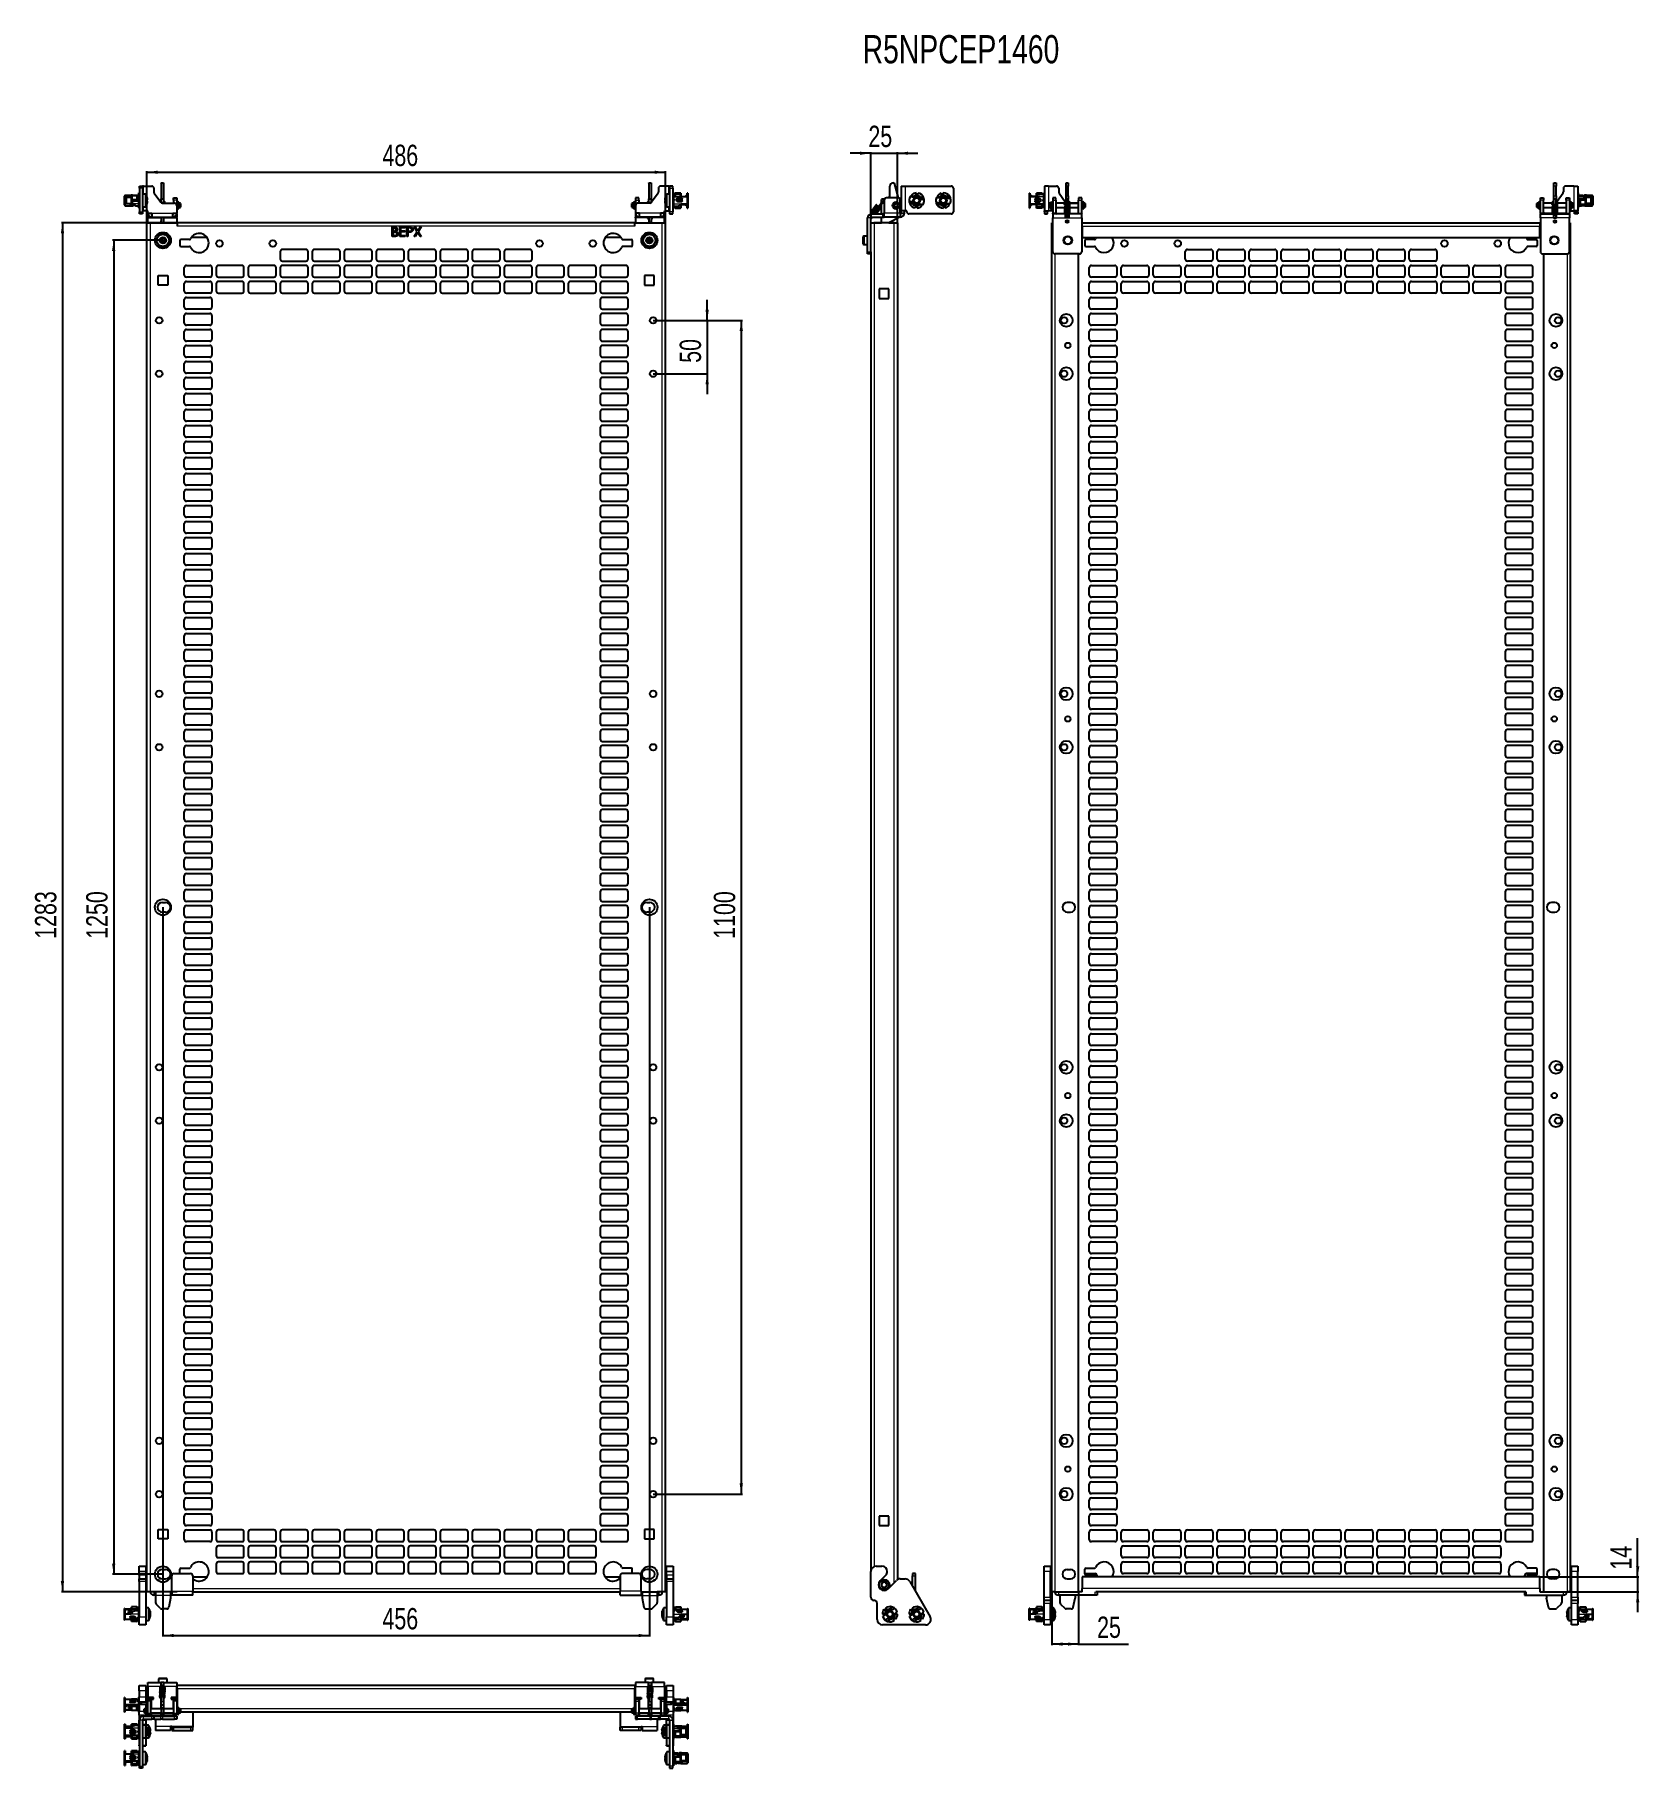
# Model space of a CAD drawing. Header units: millimetres. Extents: x -664 to 840, y 378 to 2003.
import ezdxf

# ---------------------------------------------------------------- set-up
doc = ezdxf.new("R2010")
doc.units = ezdxf.units.MM
doc.layers.add('FORMAT', color=7, linetype='Continuous')
doc.styles.add('SLDTEXTSTYLE0', font='TXT', dxfattribs={"width": 0.75})
doc.dimstyles.new('SLDDIMSTYLE0', dxfattribs={"dimtxt": 20, "dimasz": 10, "dimexe": 0, "dimexo": 0.0625, "dimgap": 5, "dimtad": 2, "dimdec": 1, "dimrnd": 1e-09, "dimzin": 12, "dimdsep": 46, "dimtxsty": 'SLDTEXTSTYLE0', "dimsah": 1, "dimcen": 0.09, "dimadec": 0, "dimazin": 3, "dimtfac": 1, "dimtofl": 0, "dimtmove": 0, "dimatfit": 3, "dimfxl": 0, "dimfrac": 2, "dimtolj": 1, "dimtzin": 12, "dimarcsym": 0})
doc.dimstyles.new('SLDDIMSTYLE1', dxfattribs={"dimtxt": 20, "dimasz": 10, "dimexe": 0, "dimexo": 0.0625, "dimgap": 5, "dimtad": 2, "dimdec": 1, "dimrnd": 1e-09, "dimzin": 12, "dimdsep": 46, "dimtxsty": 'SLDTEXTSTYLE0', "dimsah": 1, "dimcen": 0.09, "dimadec": 0, "dimazin": 3, "dimtfac": 1, "dimtmove": 0, "dimatfit": 0, "dimfxl": 0, "dimfrac": 2, "dimtolj": 1, "dimtzin": 12, "dimarcsym": 0})

msp = doc.modelspace()

# ---------------------------------------------------------------- texts
at = {"layer": 'FORMAT', "insert": (111.82, 2002.23), "char_height": 26.4583, "attachment_point": 1, "style": 'SLDTEXTSTYLE0'}
msp.add_mtext('R5NPCEP1460', dxfattribs=at)

# ---------------------------------------------------------------- blocks, each defined once
blk = doc.blocks.new('_D')
at = {"layer": 'FORMAT'}
for p, q in [((-530.6, 1826.4), (-639.2, 1826.4)), ((-638.2, 1826.4), (-638.2, 543.4)), ((-530.6, 543.4), (-639.2, 543.4))]:
    blk.add_line(p, q, dxfattribs=at)
for points in [[(-638.2, 1826.4), (-639.8, 1816.4), (-636.7, 1816.4)], [(-638.2, 543.4), (-636.7, 553.4), (-639.8, 553.4)]]:
    blk.add_solid(points, dxfattribs=at)
at = {"layer": 'FORMAT', "insert": (-664, 1155.3), "char_height": 20, "attachment_point": 1, "rotation": 90, "style": 'SLDTEXTSTYLE0'}
blk.add_mtext('1283', dxfattribs=at)
blk = doc.blocks.new('_D_1')
at = {"layer": 'FORMAT'}
for p, q in [((-559.1, 1826.4), (-559.1, 1874.7)), ((-559.1, 1873.7), (-73.1, 1873.7)), ((-73.1, 1826.4), (-73.1, 1874.7))]:
    blk.add_line(p, q, dxfattribs=at)
for points in [[(-559.1, 1873.7), (-549.1, 1872.2), (-549.1, 1875.2)], [(-73.1, 1873.7), (-83.1, 1875.2), (-83.1, 1872.2)]]:
    blk.add_solid(points, dxfattribs=at)
at = {"layer": 'FORMAT', "insert": (-338.3, 1899.5), "char_height": 20, "attachment_point": 1, "style": 'SLDTEXTSTYLE0'}
blk.add_mtext('486', dxfattribs=at)
blk = doc.blocks.new('_D_2')
at = {"layer": 'FORMAT'}
for p, q in [((-84.6, 1734.9), (-0.9, 1734.9)), ((-1.9, 1734.9), (-1.9, 634.9)), ((-84.6, 634.9), (-0.9, 634.9))]:
    blk.add_line(p, q, dxfattribs=at)
for points in [[(-1.9, 1734.9), (-3.5, 1724.9), (-0.4, 1724.9)], [(-1.9, 634.9), (-0.4, 644.9), (-3.5, 644.9)]]:
    blk.add_solid(points, dxfattribs=at)
at = {"layer": 'FORMAT', "insert": (-27.7, 1155.3), "char_height": 20, "attachment_point": 1, "rotation": 90, "style": 'SLDTEXTSTYLE0'}
blk.add_mtext('1100', dxfattribs=at)
blk = doc.blocks.new('_D_3')
at = {"layer": 'FORMAT'}
for p, q in [((-33.9, 1734.9), (-33.9, 1754.1)), ((-84.6, 1734.9), (-32.9, 1734.9)), ((-33.9, 1734.9), (-33.9, 1684.9)), ((-84.6, 1684.9), (-32.9, 1684.9)), ((-33.9, 1684.9), (-33.9, 1665.7))]:
    blk.add_line(p, q, dxfattribs=at)
for points in [[(-33.9, 1734.9), (-32.4, 1744.9), (-35.5, 1744.9)], [(-33.9, 1684.9), (-35.5, 1674.9), (-32.4, 1674.9)]]:
    blk.add_solid(points, dxfattribs=at)
at = {"layer": 'FORMAT', "insert": (-59.7, 1695.1), "char_height": 20, "attachment_point": 1, "rotation": 90, "style": 'SLDTEXTSTYLE0'}
blk.add_mtext('50', dxfattribs=at)
blk = doc.blocks.new('_D_4')
at = {"layer": 'FORMAT'}
for p, q in [((-544.1, 1184.9), (-544.1, 501.4)), ((-88.1, 1184.9), (-88.1, 501.4)), ((-544.1, 502.4), (-88.1, 502.4))]:
    blk.add_line(p, q, dxfattribs=at)
for points in [[(-544.1, 502.4), (-534.1, 500.9), (-534.1, 503.9)], [(-88.1, 502.4), (-98.1, 503.9), (-98.1, 500.9)]]:
    blk.add_solid(points, dxfattribs=at)
at = {"layer": 'FORMAT', "insert": (-338.3, 528.2), "char_height": 20, "attachment_point": 1, "style": 'SLDTEXTSTYLE0'}
blk.add_mtext('456', dxfattribs=at)
blk = doc.blocks.new('_D_5')
at = {"layer": 'FORMAT'}
for p, q in [((-544.1, 1809.9), (-591.2, 1809.9)), ((-590.2, 1809.9), (-590.2, 559.9)), ((-544.1, 559.9), (-591.2, 559.9))]:
    blk.add_line(p, q, dxfattribs=at)
for points in [[(-590.2, 1809.9), (-591.8, 1799.9), (-588.7, 1799.9)], [(-590.2, 559.9), (-588.7, 569.9), (-591.8, 569.9)]]:
    blk.add_solid(points, dxfattribs=at)
at = {"layer": 'FORMAT', "insert": (-616, 1155.3), "char_height": 20, "attachment_point": 1, "rotation": 90, "style": 'SLDTEXTSTYLE0'}
blk.add_mtext('1250', dxfattribs=at)
blk = doc.blocks.new('_D_6')
at = {"layer": 'FORMAT'}
for p, q in [((119.4, 1891.5), (100.2, 1891.5)), ((119.4, 1826.4), (119.4, 1892.5)), ((119.4, 1891.5), (144.4, 1891.5)), ((144.4, 1826.4), (144.4, 1892.5)), ((144.4, 1891.5), (163.7, 1891.5))]:
    blk.add_line(p, q, dxfattribs=at)
for points in [[(119.4, 1891.5), (109.4, 1893), (109.4, 1890)], [(144.4, 1891.5), (154.4, 1890), (154.4, 1893)]]:
    blk.add_solid(points, dxfattribs=at)
at = {"layer": 'FORMAT', "insert": (117.2, 1917.3), "char_height": 20, "attachment_point": 1, "style": 'SLDTEXTSTYLE0'}
blk.add_mtext('25', dxfattribs=at)
blk = doc.blocks.new('_D_7')
at = {"layer": 'FORMAT'}
for p, q in [((289.2, 543.4), (289.2, 493.4)), ((314.2, 543.4), (314.2, 493.4)), ((314.2, 494.4), (289.2, 494.4)), ((314.2, 494.4), (361.1, 494.4))]:
    blk.add_line(p, q, dxfattribs=at)
for points in [[(289.2, 494.4), (299.2, 492.9), (299.2, 495.9)], [(314.2, 494.4), (304.2, 495.9), (304.2, 492.9)]]:
    blk.add_solid(points, dxfattribs=at)
at = {"layer": 'FORMAT', "insert": (331.6, 520.2), "char_height": 20, "attachment_point": 1, "style": 'SLDTEXTSTYLE0'}
blk.add_mtext('25', dxfattribs=at)
blk = doc.blocks.new('_D_8')
at = {"layer": 'FORMAT'}
for p, q in [((838.3, 557.4), (838.3, 593.8)), ((746.7, 557.4), (839.3, 557.4)), ((838.3, 557.4), (838.3, 543.4)), ((746.7, 543.4), (839.3, 543.4)), ((838.3, 543.4), (838.3, 524.2))]:
    blk.add_line(p, q, dxfattribs=at)
for points in [[(838.3, 557.4), (839.9, 567.4), (836.8, 567.4)], [(838.3, 543.4), (836.8, 533.4), (839.9, 533.4)]]:
    blk.add_solid(points, dxfattribs=at)
at = {"layer": 'FORMAT', "insert": (812.6, 564.2), "char_height": 20, "attachment_point": 1, "rotation": 90, "style": 'SLDTEXTSTYLE0'}
blk.add_mtext('14', dxfattribs=at)

# ---------------------------------------------------------------- dimensions: what is measured, and where the dimension line sits
at = {"layer": 'FORMAT'}
for base, p1, p2, dimstyle, picture, middle in [((144.44, 1891.51), (119.44, 1826.39), (144.44, 1826.39), 'SLDDIMSTYLE1', '_D_6', (131.94, 1891.51)), ((289.19, 494.39), (314.19, 543.39), (289.19, 543.39), 'SLDDIMSTYLE0', '_D_7', (346.37, 494.39))]:
    dim = msp.add_linear_dim(base=base, p1=p1, p2=p2, dimstyle=dimstyle, dxfattribs=at)
    dim.commit()
    dim.dimension.update_dxf_attribs({"geometry": picture, "text_midpoint": middle, "dimtype": 160})
for base, p1, p2, angle, dimstyle, picture, middle in [((-73.09, 1873.69), (-559.09, 1826.39), (-73.09, 1826.39), 0, 'SLDDIMSTYLE0', '_D_1', (-316.09, 1873.69)), ((-638.24, 543.38), (-530.59, 1826.4), (-530.59, 543.38), 90, 'SLDDIMSTYLE0', '_D', (-638.24, 1184.89)), ((-590.24, 559.89), (-544.09, 1809.89), (-544.09, 559.89), 90, 'SLDDIMSTYLE0', '_D_5', (-590.24, 1184.89)), ((-33.94, 1684.89), (-84.59, 1734.89), (-84.59, 1684.89), 90, 'SLDDIMSTYLE1', '_D_3', (-33.94, 1709.89)), ((-1.94, 634.89), (-84.59, 1734.89), (-84.59, 634.89), 90, 'SLDDIMSTYLE0', '_D_2', (-1.94, 1184.89)), ((-88.09, 502.39), (-544.09, 1184.89), (-88.09, 1184.89), 0, 'SLDDIMSTYLE0', '_D_4', (-316.09, 502.39)), ((838.34, 543.38), (746.69, 557.38), (746.69, 543.38), 90, 'SLDDIMSTYLE1', '_D_8', (838.34, 579.01))]:
    dim = msp.add_linear_dim(base=base, p1=p1, p2=p2, angle=angle, dimstyle=dimstyle, dxfattribs=at)
    dim.commit()
    dim.dimension.update_dxf_attribs({"geometry": picture, "text_midpoint": middle, "dimtype": 160})

# ---------------------------------------------------------------- linework, layer by layer
at = {"color": 7, "linetype": 'Continuous', "lineweight": 25}
for p, q in [((-566.59, 1844.5), (-566.59, 1854.29)), ((-566.09, 1854.29), (-566.59, 1854.29)), ((-566.09, 1860.69), (-563.09, 1860.69)), ((-566.09, 1858.69), (-566.09, 1860.69)), ((-566.09, 1858.69), (-566.09, 1836.69)), ((-563.09, 1860.69), (-563.09, 1858.69)), ((-562.29, 1860.69), (-563.09, 1860.69)), ((-563.09, 1858.69), (-563.09, 1836.69)), ((-560.76, 1853.19), (-563.09, 1853.19)), ((-562.29, 1860.69), (-554.59, 1860.69)), ((-552.59, 1858.69), (-552.59, 1855.32)), ((-552.23, 1854.17), (-546.18, 1845.54)), ((-545.69, 1863.69), (-543.69, 1863.69)), ((-545.69, 1863.32), (-545.69, 1863.69)), ((-545.69, 1863.32), (-545.69, 1848.69)), ((-543.69, 1863.69), (-543.69, 1863.32)), ((-543.69, 1863.32), (-543.69, 1848.69)), ((-88.49, 1863.69), (-86.49, 1863.69)), ((-88.49, 1863.32), (-88.49, 1863.69)), ((-88.49, 1863.32), (-88.49, 1848.69)), ((-86.49, 1863.69), (-86.49, 1863.32)), ((-86.49, 1863.32), (-86.49, 1848.69)), ((-79.95, 1854.17), (-85.99, 1845.54)), ((-79.59, 1858.69), (-79.59, 1855.32)), ((-69.89, 1860.69), (-77.59, 1860.69)), ((-69.09, 1853.19), (-71.41, 1853.19)), ((-69.89, 1860.69), (-69.09, 1860.69)), ((-69.09, 1860.69), (-69.09, 1858.69)), ((-66.09, 1860.69), (-69.09, 1860.69)), ((-69.09, 1858.69), (-69.09, 1836.69)), ((-66.09, 1858.69), (-66.09, 1860.69)), ((-66.09, 1858.69), (-66.09, 1836.69)), ((-65.59, 1854.29), (-66.09, 1854.29)), ((-65.59, 1854.29), (-65.59, 1849.05)), ((-65.39, 1852.32), (-65.39, 1852.64)), ((-65.39, 1852.01), (-65.39, 1852.32)), ((-64.09, 1853.14), (-64.64, 1853.14)), ((-64.09, 1852.91), (-64.64, 1852.91)), ((-64.64, 1852.61), (-64.09, 1852.61)), ((-63.89, 1854.19), (-64.09, 1854.08)), ((-64.09, 1853.46), (-64.09, 1854.08)), ((-63.89, 1853.53), (-64.09, 1853.46)), ((-64.09, 1851.05), (-64.09, 1853.46)), ((-58.8, 1854.19), (-63.89, 1854.19)), ((-63.89, 1854.19), (-63.89, 1853.53)), ((-63.89, 1854.19), (-58.8, 1854.19)), ((-63.89, 1853.53), (-63.89, 1851.05)), ((-63.89, 1853.53), (-58.8, 1853.53)), ((-58.69, 1853.99), (-58.8, 1854.19)), ((-58.8, 1853.53), (-58.8, 1854.19)), ((-58.8, 1851.05), (-58.8, 1853.53)), ((-58.69, 1853.41), (-58.8, 1853.53)), ((-58.69, 1853.99), (-58.69, 1853.41)), ((-58.69, 1853.41), (-58.69, 1851.05)), ((-52.09, 1854.19), (-52.59, 1854.19)), ((-52.59, 1854.19), (-52.09, 1854.19)), ((-52.59, 1851.26), (-52.59, 1854.19)), ((-52.59, 1854.19), (-52.59, 1854.19)), ((-52.09, 1854.19), (-52.09, 1851.26)), ((-52.09, 1854.19), (-52.09, 1854.19)), ((137.33, 1851.69), (137.33, 1860.69)), ((140.33, 1863.69), (140.95, 1863.69)), ((141.43, 1863.32), (145.1, 1849.69)), ((147.94, 1860.69), (147.94, 1837.69)), ((147.94, 1860.69), (151.74, 1860.69)), ((151.74, 1860.69), (194.94, 1860.69)), ((159.06, 1850.94), (157.69, 1852.47)), ((162.04, 1852.29), (161.88, 1854.27)), ((163.32, 1852.25), (162.09, 1852.31)), ((163.37, 1852.22), (163.74, 1854.17)), ((186.1, 1852.13), (185.58, 1854.04)), ((187.37, 1852.32), (186.15, 1852.16)), ((187.43, 1852.3), (187.42, 1854.29)), ((196.94, 1858.69), (196.94, 1836.69)), ((268.69, 1854.19), (268.19, 1854.19)), ((268.19, 1853.43), (268.19, 1854.19)), ((268.69, 1853.43), (268.19, 1853.43)), ((268.19, 1850.36), (268.19, 1853.43)), ((268.69, 1854.19), (268.69, 1853.43)), ((268.69, 1853.43), (268.69, 1850.77)), ((275.64, 1852.13), (274.49, 1850.79)), ((274.9, 1854.19), (274.79, 1853.99)), ((274.79, 1853.99), (274.9, 1854.19)), ((274.79, 1851.14), (274.79, 1853.99)), ((274.9, 1854.19), (274.9, 1851.28)), ((279.99, 1854.19), (274.9, 1854.19)), ((278.59, 1853.14), (280.74, 1853.14)), ((280.19, 1854.08), (279.99, 1854.19)), ((279.99, 1853.14), (279.99, 1854.19)), ((279.99, 1854.19), (280.19, 1854.08)), ((280.19, 1854.08), (280.19, 1853.14)), ((281.49, 1852.64), (281.49, 1850.79)), ((282.19, 1854.29), (281.69, 1854.29)), ((281.69, 1853.52), (281.69, 1854.29)), ((281.69, 1852.47), (281.69, 1853.52)), ((281.69, 1853.52), (282.19, 1853.52)), ((281.69, 1848.48), (281.69, 1852.47)), ((281.69, 1852.47), (282.19, 1852.47)), ((285.99, 1860.69), (282.19, 1860.69)), ((282.19, 1860.69), (282.19, 1837.69)), ((285.99, 1860.69), (293.69, 1860.69)), ((295.69, 1858.69), (295.69, 1855.32)), ((296.05, 1854.17), (301.69, 1846.12)), ((302.59, 1863.69), (304.59, 1863.69)), ((302.59, 1860.69), (302.59, 1863.69)), ((302.59, 1851.69), (302.59, 1860.69)), ((304.59, 1863.69), (304.59, 1860.69)), ((304.59, 1851.69), (304.59, 1860.69)), ((759.79, 1863.69), (761.79, 1863.69)), ((759.79, 1860.69), (759.79, 1863.69)), ((759.79, 1851.69), (759.79, 1860.69)), ((761.79, 1863.69), (761.79, 1860.69)), ((761.79, 1851.69), (761.79, 1860.69)), ((768.33, 1854.17), (762.76, 1846.23)), ((768.69, 1858.69), (768.69, 1855.32)), ((778.39, 1860.69), (770.69, 1860.69)), ((778.39, 1860.69), (782.19, 1860.69)), ((782.19, 1860.69), (782.19, 1837.69)), ((782.19, 1854.29), (782.69, 1854.29)), ((782.19, 1854.27), (782.69, 1854.27)), ((782.69, 1852.47), (782.19, 1852.47)), ((782.69, 1854.27), (782.69, 1854.29)), ((782.69, 1854.27), (782.69, 1852.47)), ((782.69, 1851.06), (782.69, 1852.47)), ((-580.09, 1850.49), (-580.09, 1851.34)), ((-580.09, 1850.49), (-579.59, 1850.49)), ((-580.09, 1849.07), (-580.09, 1850.49)), ((-579.59, 1849.07), (-580.09, 1849.07)), ((-580.09, 1848.84), (-580.09, 1849.07)), ((-579.59, 1848.84), (-580.09, 1848.84)), ((-580.09, 1844.55), (-580.09, 1848.84)), ((-579.59, 1844.55), (-580.09, 1844.55)), ((-580.09, 1843.04), (-580.09, 1844.55)), ((-579.59, 1850.49), (-579.59, 1849.07)), ((-579.59, 1849.07), (-579.59, 1848.84)), ((-579.59, 1848.84), (-579.59, 1844.55)), ((-574.69, 1852.04), (-579.39, 1852.04)), ((-577.39, 1851.05), (-579.39, 1851.05)), ((-579.39, 1849.83), (-579.39, 1849.62)), ((-578.89, 1849.45), (-579.39, 1849.45)), ((-579.39, 1849.45), (-579.39, 1849.21)), ((-579.39, 1849.21), (-578.89, 1849.21)), ((-579.39, 1849.04), (-579.39, 1848.61)), ((-579.09, 1848.61), (-579.39, 1848.61)), ((-579.39, 1848.61), (-579.39, 1848.46)), ((-579.39, 1848.46), (-579.09, 1848.46)), ((-579.39, 1845.92), (-579.09, 1845.92)), ((-579.39, 1845.17), (-579.09, 1845.17)), ((-579.39, 1844.56), (-579.39, 1845.17)), ((-579.39, 1844.56), (-573.79, 1844.56)), ((-573.79, 1844.25), (-579.39, 1844.25)), ((-579.39, 1842.34), (-574.69, 1842.34)), ((-579.09, 1844.69), (-579.09, 1849.21)), ((-579.09, 1844.69), (-578.95, 1844.56)), ((-578.89, 1849.21), (-578.89, 1849.45)), ((-578.59, 1849.57), (-578.59, 1844.56)), ((-573.49, 1850.19), (-577.91, 1850.19)), ((-577.39, 1850.65), (-577.39, 1851.05)), ((-573.49, 1851.05), (-577.39, 1851.05)), ((-577.39, 1850.65), (-573.49, 1850.65)), ((-574.69, 1852.04), (-574.69, 1852.04)), ((-574.69, 1852.01), (-574.69, 1852.04)), ((-574.69, 1842.56), (-574.69, 1842.69)), ((-574.69, 1842.56), (-574.69, 1842.34)), ((-574.69, 1842.35), (-573.6, 1842.16)), ((-570.89, 1851.93), (-574.19, 1851.93)), ((-570.89, 1842.9), (-574.19, 1842.9)), ((-573.79, 1844.56), (-572.63, 1846.15)), ((-572.63, 1845.84), (-573.79, 1844.25)), ((-573.79, 1844.56), (-573.79, 1844.25)), ((-573.49, 1851.51), (-573.37, 1851.75)), ((-573.49, 1847.91), (-573.49, 1851.51)), ((-573.49, 1847.91), (-573.37, 1847.78)), ((-573.49, 1846.72), (-573.49, 1847.91)), ((-573.49, 1846.72), (-573.37, 1846.58)), ((-573.49, 1844.97), (-573.49, 1846.72)), ((-573.37, 1851.75), (-573.37, 1847.78)), ((-568.29, 1851.75), (-573.37, 1851.75)), ((-568.29, 1847.78), (-573.37, 1847.78)), ((-573.37, 1847.78), (-573.37, 1846.58)), ((-572.14, 1846.58), (-573.37, 1846.58)), ((-573.37, 1846.58), (-573.37, 1845.13)), ((-572.16, 1851.98), (-572.08, 1851.93)), ((-570.89, 1842.45), (-572.08, 1842.45)), ((-571.76, 1842.7), (-571.87, 1842.9)), ((-571.76, 1842.7), (-571.76, 1842.69)), ((-569.88, 1847.24), (-570.72, 1847.13)), ((-567.06, 1852.04), (-569.72, 1852.04)), ((-569.69, 1842.34), (-569.72, 1842.35)), ((-569.72, 1842.34), (-567.06, 1842.34)), ((-568.29, 1847.25), (-569.69, 1847.25)), ((-569.69, 1847.04), (-567.54, 1847.04)), ((-569.69, 1842.34), (-569.69, 1842.47)), ((-568.29, 1847.78), (-568.29, 1851.75)), ((-568.29, 1851.75), (-568.09, 1851.61)), ((-568.29, 1847.78), (-568.09, 1847.85)), ((-568.29, 1847.25), (-568.29, 1847.78)), ((-568.09, 1847.33), (-568.29, 1847.25)), ((-568.09, 1851.61), (-568.09, 1847.85)), ((-566.79, 1851.05), (-568.09, 1851.05)), ((-568.09, 1850.65), (-566.79, 1850.65)), ((-568.09, 1847.85), (-568.09, 1847.33)), ((-567.54, 1847.34), (-568.09, 1847.34)), ((-567.59, 1842.37), (-567.59, 1842.4)), ((-567.04, 1852.04), (-566.79, 1852.04)), ((-567.04, 1842.51), (-566.79, 1842.51)), ((-567.04, 1842.34), (-566.79, 1842.34)), ((-566.89, 1850.65), (-566.89, 1846.99)), ((-566.59, 1850.19), (-566.89, 1850.19)), ((-566.59, 1847.04), (-566.89, 1846.99)), ((-566.79, 1846.74), (-566.79, 1846.44)), ((-566.79, 1846.44), (-566.79, 1844.25)), ((-566.59, 1844.5), (-566.09, 1844.5)), ((-566.59, 1844.13), (-566.59, 1842.89)), ((-566.59, 1842.89), (-566.09, 1842.89)), ((-566.59, 1840.34), (-566.59, 1842.89)), ((-566.09, 1840.34), (-566.59, 1840.34)), ((-566.59, 1840.34), (-566.59, 1840.09)), ((-566.09, 1840.09), (-566.59, 1840.09)), ((-566.09, 1844.19), (-566.09, 1844.19)), ((-566.09, 1834.69), (-566.09, 1836.69)), ((-563.09, 1841.19), (-560.76, 1841.19)), ((-563.09, 1837.69), (-562.29, 1837.69)), ((-563.09, 1836.69), (-563.09, 1834.69)), ((-558.29, 1837.69), (-562.29, 1837.69)), ((-558.29, 1835.49), (-558.29, 1837.69)), ((-545.69, 1848.69), (-543.69, 1848.69)), ((-545.69, 1845.19), (-545.69, 1848.69)), ((-543.69, 1845.19), (-545.69, 1845.19)), ((-545.69, 1845.19), (-545.69, 1845.05)), ((-544.55, 1844.69), (-533.09, 1844.69)), ((-543.69, 1848.69), (-543.69, 1845.19)), ((-543.69, 1845.19), (-543.69, 1844.69)), ((-542.76, 1845.17), (-542.76, 1844.69)), ((-542.76, 1845.17), (-542.76, 1845.16)), ((-542.16, 1844.69), (-542.16, 1845.17)), ((-534.09, 1849.69), (-531.09, 1849.69)), ((-534.09, 1847.69), (-534.09, 1849.69)), ((-534.09, 1847.69), (-534.09, 1844.69)), ((-531.09, 1849.69), (-531.09, 1847.69)), ((-531.09, 1847.69), (-531.09, 1842.69)), ((-531.05, 1844.59), (-531.09, 1844.59)), ((-531.09, 1842.69), (-531.09, 1835.49)), ((-531.09, 1840.79), (-531.05, 1840.79)), ((-531.05, 1845.1), (-531.05, 1842.37)), ((-531.05, 1842.37), (-531.05, 1840.4)), ((-529.15, 1842.37), (-529.15, 1845.1)), ((-528.14, 1844.59), (-529.15, 1844.59)), ((-529.15, 1840.4), (-529.15, 1842.37)), ((-529.15, 1840.79), (-528.14, 1840.79)), ((-527.64, 1844.3), (-528.14, 1844.59)), ((-528.14, 1840.79), (-528.14, 1844.59)), ((-528.14, 1840.79), (-527.64, 1841.08)), ((-527.64, 1844.3), (-527.64, 1841.08)), ((-103.94, 1844.59), (-104.44, 1844.3)), ((-104.44, 1841.08), (-104.44, 1844.3)), ((-104.44, 1841.08), (-103.94, 1840.79)), ((-102.99, 1844.59), (-103.94, 1844.59)), ((-103.94, 1844.59), (-103.94, 1840.79)), ((-103.94, 1840.79), (-102.99, 1840.79)), ((-102.99, 1845.06), (-102.99, 1843.69)), ((-102.99, 1843.69), (-102.99, 1840.36)), ((-98.09, 1849.69), (-101.09, 1849.69)), ((-101.09, 1849.69), (-101.09, 1847.69)), ((-101.09, 1847.69), (-101.09, 1842.69)), ((-101.09, 1843.69), (-101.09, 1845.06)), ((-101.09, 1844.59), (-101.09, 1844.59)), ((-101.09, 1840.36), (-101.09, 1843.69)), ((-101.09, 1842.69), (-101.09, 1835.49)), ((-101.09, 1840.79), (-101.09, 1840.79)), ((-87.63, 1844.69), (-99.09, 1844.69)), ((-98.09, 1847.69), (-98.09, 1849.69)), ((-98.09, 1847.69), (-98.09, 1844.69)), ((-90.06, 1844.79), (-90.06, 1844.69)), ((-89.46, 1844.69), (-89.46, 1844.8)), ((-88.49, 1848.69), (-86.49, 1848.69)), ((-88.49, 1845.19), (-88.49, 1848.69)), ((-86.49, 1845.19), (-88.49, 1845.19)), ((-88.49, 1845.19), (-88.49, 1844.69)), ((-86.49, 1848.69), (-86.49, 1845.19)), ((-86.49, 1845.19), (-86.49, 1845.05)), ((-73.89, 1837.69), (-69.89, 1837.69)), ((-73.89, 1835.49), (-73.89, 1837.69)), ((-73.48, 1845.33), (-73.51, 1845.33)), ((-71.41, 1841.19), (-69.09, 1841.19)), ((-69.09, 1837.69), (-69.89, 1837.69)), ((-69.09, 1836.69), (-69.09, 1834.69)), ((-66.09, 1849.05), (-65.59, 1849.05)), ((-66.09, 1847.22), (-65.59, 1847.22)), ((-65.59, 1842.89), (-66.09, 1842.89)), ((-65.59, 1841.57), (-66.09, 1841.57)), ((-66.09, 1840.09), (-65.59, 1840.09)), ((-66.09, 1834.69), (-66.09, 1836.69)), ((-65.59, 1851.13), (-65.35, 1851.05)), ((-65.59, 1848.52), (-65.59, 1849.05)), ((-65.59, 1847.22), (-65.59, 1842.89)), ((-65.59, 1843.7), (-65.39, 1843.73)), ((-65.59, 1842.89), (-65.59, 1841.57)), ((-65.59, 1841.57), (-65.59, 1840.09)), ((-65.56, 1844.19), (-65.39, 1844.19)), ((-65.39, 1852.01), (-65.39, 1851.63)), ((-65.39, 1851.05), (-54.79, 1851.05)), ((-65.14, 1848.46), (-65.39, 1848.46)), ((-65.14, 1848.33), (-65.39, 1848.33)), ((-65.14, 1847.21), (-65.39, 1847.21)), ((-65.39, 1842.07), (-65.39, 1844.25)), ((-65.39, 1841.75), (-65.39, 1842.07)), ((-64.09, 1851.34), (-65.29, 1851.34)), ((-65.29, 1851.04), (-65.29, 1851.34)), ((-65.29, 1847.18), (-65.29, 1848.33)), ((-62.49, 1841.47), (-64.64, 1841.47)), ((-64.09, 1841.25), (-64.64, 1841.25)), ((-64.59, 1847.93), (-64.59, 1847.76)), ((-64.09, 1840.41), (-64.09, 1841.47)), ((-64.09, 1840.41), (-63.89, 1840.31)), ((-64.09, 1840.31), (-64.09, 1840.41)), ((-64.09, 1840.31), (-63.89, 1840.19)), ((-63.89, 1841.47), (-63.89, 1840.31)), ((-63.89, 1840.31), (-58.8, 1840.31)), ((-63.89, 1840.31), (-63.89, 1840.19)), ((-63.89, 1840.19), (-58.8, 1840.19)), ((-63.89, 1840.19), (-58.8, 1840.19)), ((-62.49, 1848.31), (-62.49, 1847.36)), ((-61.29, 1849.45), (-57.99, 1849.45)), ((-57.99, 1849.21), (-61.29, 1849.21)), ((-57.99, 1846.27), (-61.29, 1846.27)), ((-61.29, 1846.16), (-57.99, 1846.16)), ((-60.41, 1847.78), (-60.41, 1847.82)), ((-60.09, 1847.33), (-59.85, 1847.27)), ((-59.76, 1847.26), (-59.84, 1847.28)), ((-59.54, 1842.66), (-58.39, 1844.25)), ((-59.01, 1843.4), (-58.8, 1843.4)), ((-58.8, 1848.56), (-58.8, 1849.21)), ((-58.8, 1846.27), (-58.8, 1847.19)), ((-58.8, 1843.4), (-58.8, 1843.68)), ((-58.8, 1843.4), (-58.69, 1843.54)), ((-58.8, 1840.31), (-58.8, 1843.4)), ((-58.8, 1840.31), (-58.69, 1840.48)), ((-58.8, 1840.19), (-58.69, 1840.39)), ((-58.8, 1840.19), (-58.8, 1840.31)), ((-58.69, 1851.14), (-58.61, 1851.05)), ((-58.69, 1849.21), (-58.69, 1848.61)), ((-58.69, 1847.2), (-58.69, 1846.24)), ((-58.69, 1843.84), (-58.69, 1843.54)), ((-54.79, 1843.73), (-58.69, 1843.73)), ((-58.69, 1843.54), (-58.69, 1840.48)), ((-58.69, 1843.33), (-54.79, 1843.33)), ((-58.69, 1843.24), (-58.61, 1843.33)), ((-58.69, 1840.48), (-58.69, 1840.39)), ((-58.43, 1844.19), (-53.59, 1844.19)), ((-58.39, 1844.25), (-52.79, 1844.25)), ((-57.49, 1848.99), (-57.49, 1848.63)), ((-57.49, 1847.04), (-57.49, 1848.63)), ((-57.49, 1847.04), (-57.49, 1846.65)), ((-54.79, 1851.05), (-52.79, 1851.05)), ((-54.79, 1843.73), (-54.79, 1843.33)), ((-53.59, 1844.19), (-53.53, 1844.25)), ((-53.59, 1844.19), (-53.59, 1844.25)), ((-53.29, 1851.93), (-52.79, 1851.93)), ((-53.29, 1842.94), (-53.29, 1842.45)), ((-52.79, 1842.94), (-53.29, 1842.94)), ((-53.29, 1842.45), (-52.79, 1842.45)), ((-52.79, 1842.94), (-52.79, 1843.19)), ((-52.79, 1842.45), (-52.79, 1842.94)), ((-52.59, 1851.26), (-52.09, 1851.26)), ((-52.59, 1851.03), (-52.59, 1851.26)), ((-52.59, 1841.65), (-52.59, 1844.27)), ((-52.59, 1841.65), (-52.09, 1841.65)), ((-52.59, 1840.2), (-52.59, 1841.65)), ((-52.59, 1840.2), (-52.09, 1840.2)), ((-52.59, 1840.19), (-52.59, 1840.2)), ((-52.59, 1840.19), (-52.09, 1840.19)), ((-52.11, 1844.57), (-52.09, 1844.57)), ((-52.09, 1851.26), (-52.09, 1850.49)), ((-52.09, 1850.49), (-52.09, 1844.68)), ((-52.09, 1844.68), (-52.09, 1844.57)), ((-52.09, 1844.57), (-52.09, 1841.65)), ((-52.09, 1841.65), (-52.09, 1840.2)), ((-52.09, 1840.2), (-52.09, 1840.19)), ((119.51, 1836.49), (119.55, 1836.44)), ((119.83, 1835.92), (119.87, 1835.88)), ((119.91, 1837), (119.96, 1836.95)), ((120.31, 1837.51), (120.36, 1837.46)), ((120.6, 1836.43), (120.59, 1836.58)), ((120.72, 1838.02), (120.76, 1837.97)), ((121, 1836.94), (120.99, 1837.09)), ((121.12, 1838.53), (121.17, 1838.48)), ((121.4, 1837.45), (121.39, 1837.6)), ((121.52, 1839.04), (121.57, 1838.99)), ((121.81, 1837.96), (121.79, 1838.11)), ((121.97, 1839.93), (121.92, 1839.89)), ((121.92, 1839.55), (121.97, 1839.5)), ((122.21, 1838.47), (122.19, 1838.62)), ((122.61, 1838.99), (122.59, 1839.13)), ((125.39, 1836.19), (125.57, 1836.1)), ((125.89, 1841.55), (126.28, 1841.24)), ((126.65, 1841.71), (126.26, 1842.02)), ((126.28, 1841.24), (126.36, 1841.18)), ((126.73, 1841.65), (126.65, 1841.71)), ((129.8, 1845.21), (127.01, 1841.68)), ((127.01, 1841.68), (127.01, 1841.68)), ((127.48, 1841.31), (130.27, 1844.84)), ((127.62, 1841), (129.64, 1843.73)), ((129.64, 1845.33), (128.43, 1843.79)), ((129.64, 1845.02), (129.64, 1848.19)), ((129.64, 1834.69), (129.64, 1844.05)), ((130.14, 1848.69), (132.41, 1848.69)), ((130.27, 1844.84), (130.27, 1844.84)), ((132.14, 1847.69), (132.14, 1835.49)), ((145.14, 1849.69), (134.14, 1849.69)), ((147.14, 1835.49), (147.14, 1847.69)), ((151.74, 1837.69), (147.94, 1837.69)), ((147.94, 1835.49), (147.94, 1837.69)), ((150.94, 1835.49), (150.94, 1837.69)), ((153.24, 1837.69), (151.74, 1837.69)), ((153.24, 1836.69), (153.24, 1837.69)), ((155.45, 1846.84), (158.46, 1846.03)), ((158.67, 1844.19), (156.38, 1843.7)), ((156.38, 1843.7), (156.48, 1843.93)), ((156.48, 1843.93), (158.55, 1844.37)), ((156.61, 1850.98), (156.49, 1851.06)), ((159.57, 1850.19), (156.56, 1850.99)), ((157.81, 1845.77), (158.28, 1845.92)), ((158.69, 1843.81), (158.42, 1844.14)), ((158.69, 1843.81), (158.84, 1843.94)), ((158.76, 1850.4), (159.2, 1850.79)), ((158.84, 1843.94), (159.36, 1844.41)), ((159.06, 1850.94), (159.2, 1850.79)), ((159.07, 1844.48), (159.27, 1844.52)), ((159.2, 1850.79), (159.67, 1850.27)), ((159.25, 1844.31), (159.2, 1844.3)), ((159.53, 1850.42), (159.34, 1850.25)), ((161.51, 1842.16), (161.15, 1840.21)), ((161.56, 1842.13), (162.79, 1842.07)), ((162.85, 1842.09), (163, 1840.11)), ((165.69, 1843.59), (165.22, 1844.11)), ((165.32, 1844.2), (168.32, 1843.39)), ((165.36, 1843.96), (165.55, 1844.13)), ((166.05, 1850.44), (165.53, 1849.97)), ((165.82, 1849.9), (165.62, 1849.86)), ((165.64, 1850.07), (165.69, 1850.08)), ((166.13, 1843.98), (165.69, 1843.59)), ((165.82, 1843.44), (165.69, 1843.59)), ((165.82, 1843.44), (167.2, 1841.92)), ((166.2, 1850.57), (166.05, 1850.44)), ((166.2, 1850.57), (166.47, 1850.25)), ((166.21, 1850.19), (168.51, 1850.68)), ((168.41, 1850.46), (166.34, 1850.01)), ((169.44, 1847.55), (166.43, 1848.35)), ((167.08, 1848.61), (166.6, 1848.46)), ((168.28, 1843.4), (168.4, 1843.33)), ((168.41, 1850.46), (168.51, 1850.68)), ((180.64, 1845.55), (183.74, 1845.31)), ((181.01, 1849.83), (180.87, 1849.88)), ((184.07, 1849.6), (180.96, 1849.83)), ((183.43, 1850.25), (181.8, 1851.49)), ((184.3, 1843.54), (182.13, 1842.64)), ((182.13, 1842.64), (182.19, 1842.88)), ((182.19, 1842.88), (184.14, 1843.7)), ((183.15, 1844.94), (183.59, 1845.17)), ((183.23, 1849.66), (183.59, 1850.13)), ((183.43, 1850.25), (183.59, 1850.13)), ((183.59, 1850.13), (184.14, 1849.71)), ((183.98, 1849.83), (183.83, 1849.62)), ((184.07, 1849.76), (183.92, 1849.61)), ((184.38, 1843.17), (184.06, 1843.44)), ((184.38, 1843.17), (184.51, 1843.33)), ((184.51, 1843.33), (184.93, 1843.89)), ((184.64, 1843.9), (184.82, 1843.98)), ((184.84, 1843.77), (184.79, 1843.75)), ((187.46, 1842.08), (187.47, 1840.09)), ((187.52, 1842.06), (188.74, 1842.22)), ((188.79, 1842.26), (189.31, 1840.34)), ((190.38, 1851.05), (189.96, 1850.49)), ((190.05, 1850.61), (190.1, 1850.63)), ((190.25, 1850.48), (190.07, 1850.4)), ((190.5, 1851.21), (190.38, 1851.05)), ((190.5, 1851.21), (190.83, 1850.94)), ((190.59, 1850.84), (192.76, 1851.75)), ((192.7, 1851.51), (190.74, 1850.69)), ((191.3, 1844.25), (190.75, 1844.68)), ((190.82, 1844.78), (193.93, 1844.55)), ((190.82, 1844.62), (190.97, 1844.77)), ((190.91, 1844.56), (191.06, 1844.76)), ((194.25, 1848.84), (191.14, 1849.07)), ((191.74, 1849.45), (191.3, 1849.21)), ((191.66, 1844.72), (191.3, 1844.25)), ((191.46, 1844.13), (191.3, 1844.25)), ((191.46, 1844.13), (193.09, 1842.89)), ((192.7, 1851.51), (192.76, 1851.75)), ((193.88, 1844.55), (194.01, 1844.5)), ((268.2, 1850.36), (268.19, 1850.36)), ((268.19, 1850.27), (268.19, 1850.36)), ((268.19, 1844.41), (268.19, 1850.27)), ((268.19, 1843.35), (268.19, 1844.41)), ((268.69, 1843.35), (268.19, 1843.35)), ((268.19, 1840.28), (268.19, 1843.35)), ((268.69, 1840.28), (268.19, 1840.28)), ((268.19, 1840.19), (268.19, 1840.28)), ((268.19, 1840.19), (268.69, 1840.19)), ((268.69, 1843.96), (268.69, 1843.35)), ((268.69, 1843.35), (268.69, 1840.28)), ((268.69, 1840.28), (268.69, 1840.19)), ((269.39, 1851.93), (268.89, 1851.93)), ((269.39, 1851.66), (268.89, 1851.66)), ((268.89, 1851.66), (268.89, 1851.2)), ((268.89, 1851.2), (269.39, 1851.2)), ((274.49, 1850.79), (268.89, 1850.79)), ((270.89, 1843.94), (268.89, 1843.94)), ((269.39, 1842.73), (268.89, 1842.73)), ((269.39, 1842.45), (268.89, 1842.45)), ((269.39, 1851.2), (269.39, 1851.66)), ((270.89, 1843.33), (270.21, 1843.33)), ((274.49, 1843.59), (270.5, 1843.59)), ((270.89, 1850.79), (270.89, 1851.05)), ((274.71, 1851.05), (270.89, 1851.05)), ((281.49, 1843.94), (270.89, 1843.94)), ((274.71, 1843.33), (270.89, 1843.33)), ((273.59, 1848.24), (273.59, 1848.61)), ((273.59, 1848.24), (273.59, 1846.64)), ((273.59, 1846.26), (273.59, 1846.64)), ((277.39, 1849.08), (274.09, 1849.08)), ((274.09, 1848.89), (277.39, 1848.89)), ((274.09, 1845.92), (277.39, 1845.92)), ((277.39, 1845.77), (274.09, 1845.77)), ((274.49, 1843.94), (274.49, 1843.59)), ((274.79, 1843.24), (274.49, 1843.59)), ((274.5, 1843.94), (274.79, 1843.61)), ((274.79, 1848.16), (274.79, 1848.89)), ((274.79, 1845.92), (274.79, 1846.75)), ((274.79, 1841.6), (274.79, 1843.94)), ((274.9, 1841.52), (274.79, 1841.6)), ((274.79, 1840.39), (274.79, 1841.6)), ((274.79, 1840.39), (274.9, 1840.19)), ((274.79, 1840.39), (274.79, 1840.39)), ((274.9, 1840.19), (274.79, 1840.39)), ((274.9, 1848.89), (274.9, 1848.15)), ((274.9, 1846.77), (274.9, 1845.92)), ((274.9, 1843.94), (274.9, 1841.52)), ((279.99, 1841.52), (274.9, 1841.52)), ((274.9, 1841.52), (274.9, 1840.19)), ((279.99, 1840.19), (274.9, 1840.19)), ((275.88, 1846.9), (275.93, 1846.91)), ((276.52, 1847.45), (276.52, 1847.41)), ((278.59, 1846.96), (278.59, 1847.92)), ((279.99, 1841.52), (279.99, 1843.94)), ((280.19, 1841.56), (279.99, 1841.52)), ((279.99, 1840.19), (279.99, 1841.52)), ((279.99, 1840.19), (280.19, 1840.31)), ((280.19, 1840.31), (279.99, 1840.19)), ((280.19, 1843.94), (280.19, 1841.56)), ((280.19, 1843.04), (281.39, 1843.04)), ((280.74, 1841.62), (280.19, 1841.62)), ((280.19, 1841.56), (280.19, 1840.31)), ((280.19, 1841.25), (280.74, 1841.25)), ((280.19, 1840.31), (280.19, 1840.31)), ((280.69, 1847.36), (280.69, 1847.53)), ((281.24, 1848.07), (281.49, 1848.07)), ((281.24, 1847.98), (281.49, 1847.98)), ((281.24, 1846.85), (281.49, 1846.85)), ((281.24, 1846.81), (281.49, 1846.81)), ((281.39, 1847.98), (281.39, 1846.85)), ((281.39, 1843.96), (281.39, 1843.04)), ((281.69, 1843.35), (281.39, 1843.42)), ((281.69, 1843.09), (281.39, 1843.18)), ((281.69, 1851.03), (281.49, 1850.99)), ((281.49, 1843.39), (281.49, 1843.94)), ((281.49, 1842.12), (281.49, 1842.56)), ((281.49, 1842.12), (281.49, 1841.75)), ((282.19, 1848.48), (281.69, 1848.48)), ((281.69, 1848.11), (281.69, 1848.48)), ((281.69, 1846.79), (281.69, 1846.63)), ((281.69, 1840.09), (281.69, 1846.63)), ((282.19, 1846.63), (281.69, 1846.63)), ((281.69, 1840.09), (282.19, 1840.09)), ((282.19, 1837.69), (285.99, 1837.69)), ((282.19, 1836.69), (282.19, 1837.69)), ((282.19, 1836.69), (282.19, 1834.69)), ((285.19, 1837.69), (285.19, 1836.69)), ((285.19, 1834.69), (285.19, 1836.69)), ((289.99, 1837.69), (285.99, 1837.69)), ((287.04, 1844.59), (286.54, 1844.3)), ((286.54, 1841.08), (286.54, 1844.3)), ((286.54, 1841.08), (287.04, 1840.79)), ((288.09, 1844.59), (287.04, 1844.59)), ((287.04, 1844.59), (287.04, 1840.79)), ((287.04, 1840.79), (288.09, 1840.79)), ((288.09, 1844.72), (288.09, 1840.02)), ((292.99, 1849.69), (289.99, 1849.69)), ((289.99, 1849.69), (289.99, 1847.69)), ((289.99, 1847.69), (289.99, 1835.49)), ((292.99, 1847.69), (292.99, 1849.69)), ((292.99, 1847.69), (292.99, 1835.49)), ((301.16, 1844.59), (292.99, 1844.59)), ((292.99, 1840.79), (301.15, 1840.79)), ((301.16, 1844.93), (301.14, 1843.32)), ((301.74, 1843.31), (301.76, 1844.92)), ((302.59, 1844.59), (301.76, 1844.59)), ((301.87, 1838.48), (301.76, 1838.61)), ((302.27, 1838.11), (302.15, 1838.19)), ((302.59, 1848.69), (302.59, 1851.69)), ((302.59, 1848.69), (304.59, 1848.69)), ((302.59, 1848.19), (302.59, 1848.69)), ((302.59, 1842.51), (302.59, 1848.19)), ((304.59, 1851.69), (304.59, 1848.69)), ((304.59, 1848.69), (304.59, 1848.19)), ((304.59, 1842.59), (304.59, 1848.19)), ((304.59, 1844.69), (305.56, 1844.69)), ((305.56, 1844.59), (304.59, 1844.59)), ((305.56, 1844.8), (305.52, 1842.14)), ((305.62, 1839.34), (305.86, 1839.11)), ((306.05, 1840.79), (314.19, 1840.79)), ((306.13, 1841.11), (306.08, 1841.52)), ((306.11, 1841.53), (306.16, 1844.79)), ((306.12, 1841.05), (306.13, 1841.11)), ((306.16, 1844.69), (314.19, 1844.69)), ((314.19, 1844.59), (306.16, 1844.59)), ((314.19, 1849.69), (314.19, 1847.69)), ((317.19, 1849.69), (314.19, 1849.69)), ((314.19, 1835.49), (314.19, 1847.69)), ((317.19, 1847.69), (317.19, 1849.69)), ((317.19, 1835.49), (317.19, 1847.69)), ((317.19, 1845.06), (317.19, 1840.36)), ((317.19, 1844.59), (317.19, 1844.59)), ((317.19, 1840.79), (317.19, 1840.79)), ((319.09, 1840.36), (319.09, 1845.06)), ((320.04, 1844.59), (319.09, 1844.59)), ((319.09, 1840.79), (320.04, 1840.79)), ((320.54, 1844.3), (320.04, 1844.59)), ((320.04, 1840.79), (320.04, 1844.59)), ((320.04, 1840.79), (320.54, 1841.08)), ((320.54, 1844.3), (320.54, 1841.08)), ((744.24, 1844.59), (743.74, 1844.3)), ((743.74, 1841.08), (743.74, 1844.3)), ((743.74, 1841.08), (744.24, 1840.79)), ((745.25, 1844.59), (744.24, 1844.59)), ((744.24, 1844.59), (744.24, 1840.79)), ((744.24, 1840.79), (745.25, 1840.79)), ((745.25, 1845.1), (745.25, 1840.4)), ((747.15, 1840.4), (747.15, 1845.1)), ((747.19, 1844.59), (747.15, 1844.59)), ((747.15, 1840.79), (747.19, 1840.79)), ((747.19, 1849.69), (750.19, 1849.69)), ((747.19, 1847.69), (747.19, 1849.69)), ((747.19, 1835.49), (747.19, 1847.69)), ((750.19, 1849.69), (750.19, 1847.69)), ((750.19, 1835.49), (750.19, 1847.69)), ((758.26, 1844.69), (750.19, 1844.69)), ((758.26, 1844.59), (750.19, 1844.59)), ((750.19, 1840.79), (758.27, 1840.79)), ((758.26, 1845.17), (758.25, 1843.6)), ((758.85, 1843.6), (758.86, 1845.17)), ((759.79, 1844.69), (758.86, 1844.69)), ((759.79, 1844.59), (758.86, 1844.59)), ((759.02, 1838.83), (758.89, 1839.02)), ((759.79, 1848.69), (759.79, 1851.69)), ((759.79, 1848.69), (761.79, 1848.69)), ((759.79, 1848.19), (759.79, 1848.69)), ((759.79, 1842.93), (759.79, 1848.19)), ((761.79, 1851.69), (761.79, 1848.69)), ((761.79, 1848.69), (761.79, 1848.19)), ((761.79, 1842.98), (761.79, 1848.19)), ((762.66, 1844.59), (761.79, 1844.59)), ((762.4, 1845.71), (762.29, 1845.54)), ((762.66, 1845.03), (762.64, 1842.53)), ((763.19, 1839.75), (763.19, 1840.32)), ((763.25, 1841.45), (763.2, 1841.87)), ((763.2, 1840.79), (771.39, 1840.79)), ((763.23, 1841.64), (763.26, 1845.02)), ((763.25, 1841.39), (763.25, 1841.45)), ((771.39, 1844.59), (763.26, 1844.59)), ((771.39, 1849.69), (774.39, 1849.69)), ((771.39, 1847.69), (771.39, 1849.69)), ((771.39, 1847.69), (771.39, 1835.49)), ((774.39, 1849.69), (774.39, 1847.69)), ((774.39, 1847.69), (774.39, 1835.49)), ((774.44, 1844.59), (774.39, 1844.59)), ((774.39, 1840.79), (774.44, 1840.79)), ((774.39, 1837.69), (778.39, 1837.69)), ((774.44, 1844.89), (774.44, 1840.19)), ((776.34, 1840.19), (776.34, 1844.89)), ((777.24, 1844.59), (776.34, 1844.59)), ((776.34, 1840.79), (777.24, 1840.79)), ((777.74, 1844.3), (777.24, 1844.59)), ((777.24, 1840.79), (777.24, 1844.59)), ((777.24, 1840.79), (777.74, 1841.08)), ((777.74, 1844.3), (777.74, 1841.08)), ((782.19, 1837.69), (778.39, 1837.69)), ((779.19, 1837.69), (779.19, 1836.69)), ((779.19, 1834.69), (779.19, 1836.69)), ((782.69, 1851.06), (782.19, 1851.06)), ((782.19, 1840.21), (782.69, 1840.21)), ((782.19, 1840.11), (782.69, 1840.11)), ((782.19, 1840.09), (782.69, 1840.09)), ((782.19, 1836.69), (782.19, 1837.69)), ((782.19, 1836.69), (782.19, 1834.69)), ((782.69, 1851.06), (782.69, 1840.21)), ((782.89, 1850.19), (782.69, 1850.19)), ((782.69, 1848.11), (782.99, 1848.14)), ((782.69, 1840.21), (782.69, 1840.11)), ((782.69, 1840.11), (782.69, 1840.09)), ((783.14, 1852.04), (782.89, 1852.04)), ((783.14, 1852.03), (782.89, 1852.03)), ((782.89, 1848.95), (782.89, 1850.79)), ((782.89, 1848.58), (782.89, 1848.95)), ((784.19, 1844.28), (782.89, 1844.28)), ((782.89, 1843.94), (784.19, 1843.94)), ((783.14, 1842.42), (782.89, 1842.42)), ((783.14, 1842.36), (782.89, 1842.36)), ((783.14, 1842.34), (782.89, 1842.34)), ((783.16, 1848.21), (782.99, 1848.16)), ((782.99, 1844.28), (782.99, 1848.16)), ((783.66, 1852.04), (783.16, 1852.04)), ((785.79, 1848.45), (783.64, 1848.45)), ((783.64, 1848.08), (784.19, 1848.08)), ((785.79, 1852.04), (783.66, 1852.04)), ((783.66, 1842.34), (785.79, 1842.34)), ((783.69, 1842.35), (783.69, 1842.34)), ((784.19, 1848.1), (784.39, 1848.19)), ((784.19, 1847.81), (784.19, 1848.1)), ((784.19, 1847.81), (784.39, 1847.91)), ((784.19, 1843.83), (784.19, 1847.81)), ((784.19, 1843.83), (784.39, 1843.7)), ((784.39, 1848.19), (784.39, 1847.91)), ((784.39, 1848.19), (785.79, 1848.19)), ((784.39, 1847.91), (784.39, 1843.7)), ((784.39, 1847.91), (789.47, 1847.91)), ((784.39, 1843.7), (789.47, 1843.7)), ((785.82, 1852.04), (785.79, 1852.04)), ((785.79, 1852.04), (785.79, 1852.04)), ((785.79, 1852.04), (785.82, 1852.04)), ((785.79, 1842.4), (785.79, 1842.34)), ((785.98, 1848.2), (786.82, 1848.26)), ((786.99, 1851.93), (788.19, 1851.93)), ((786.99, 1851.83), (790.29, 1851.83)), ((786.99, 1842.73), (790.29, 1842.73)), ((786.99, 1842.55), (788.02, 1842.55)), ((786.99, 1842.45), (788.19, 1842.45)), ((787.9, 1842.73), (787.86, 1842.66)), ((787.86, 1842.66), (787.86, 1842.66)), ((787.88, 1848.56), (789.47, 1848.56)), ((788.72, 1842.16), (788.27, 1842.41)), ((788.73, 1849.46), (789.89, 1850.79)), ((789.89, 1850.42), (788.73, 1849.08)), ((789.47, 1848.56), (789.47, 1849.94)), ((789.47, 1847.91), (789.47, 1848.56)), ((789.47, 1848.56), (789.59, 1848.38)), ((789.47, 1843.7), (789.47, 1847.91)), ((789.47, 1847.91), (789.59, 1847.74)), ((789.47, 1843.7), (789.59, 1843.93)), ((789.59, 1850.08), (789.59, 1848.38)), ((789.59, 1848.38), (789.59, 1847.74)), ((789.59, 1847.74), (789.59, 1843.93)), ((793.49, 1844.28), (789.59, 1844.28)), ((789.59, 1843.94), (793.49, 1843.94)), ((794.69, 1850.19), (789.69, 1850.19)), ((789.89, 1850.42), (789.89, 1850.79)), ((789.89, 1850.79), (795.49, 1850.79)), ((795.49, 1850.42), (789.89, 1850.42)), ((795.49, 1852.04), (790.79, 1852.04)), ((790.79, 1852.01), (790.79, 1852.04)), ((790.79, 1852.01), (790.79, 1851.95)), ((790.79, 1842.55), (790.79, 1842.46)), ((790.79, 1842.34), (790.79, 1842.46)), ((790.79, 1842.34), (795.49, 1842.34)), ((793.49, 1844.28), (793.49, 1843.94)), ((793.49, 1843.94), (795.49, 1843.94)), ((795.19, 1849.69), (794.69, 1850.19)), ((794.69, 1845.55), (794.69, 1850.19)), ((795.49, 1848.46), (794.99, 1848.46)), ((794.99, 1845.92), (794.99, 1845.77)), ((795.49, 1845.92), (794.99, 1845.92)), ((794.99, 1845.77), (795.49, 1845.77)), ((795.19, 1849.69), (795.19, 1845.89)), ((795.49, 1849.83), (795.49, 1849.21)), ((795.49, 1845.77), (795.49, 1845.92)), ((795.49, 1844.28), (795.49, 1844.94)), ((795.69, 1850.99), (796.19, 1850.99)), ((795.69, 1846.84), (795.69, 1850.99)), ((795.69, 1846.84), (796.19, 1846.84)), ((795.69, 1846.03), (795.69, 1846.84)), ((795.69, 1846.03), (796.19, 1846.03)), ((795.69, 1844.41), (795.69, 1846.03)), ((796.19, 1844.41), (795.69, 1844.41)), ((796.19, 1851.34), (796.19, 1850.99)), ((796.19, 1850.99), (796.19, 1846.84)), ((796.19, 1846.84), (796.19, 1846.03)), ((796.19, 1846.03), (796.19, 1844.41)), ((796.19, 1844.41), (796.19, 1843.04)), ((-563.09, 1834.69), (-566.09, 1834.69)), ((-559.09, 543.39), (-559.09, 1826.39)), ((-559.09, 1826.39), (-555.99, 1826.39)), ((-558.29, 1835.49), (-554.49, 1835.49)), ((-558.29, 1834.69), (-558.29, 1831.69)), ((-558.2, 1834.69), (-558.29, 1834.69)), ((-558.29, 1831.69), (-554.49, 1831.69)), ((-558.29, 1831.69), (-558.29, 1830.89)), ((-558.29, 1826.39), (-558.29, 1830.89)), ((-555.99, 1826.39), (-530.59, 1826.39)), ((-554.49, 1835.49), (-554.49, 1831.69)), ((-554.49, 1831.69), (-546.19, 1831.69)), ((-546.19, 1831.69), (-543.19, 1831.69)), ((-546.19, 1830.89), (-546.19, 1831.69)), ((-546.19, 1830.89), (-545.69, 1830.89)), ((-545.69, 1831.69), (-545.69, 1826.39)), ((-543.69, 1831.69), (-543.69, 1826.39)), ((-543.69, 1830.89), (-543.19, 1830.89)), ((-543.19, 1831.69), (-534.89, 1831.69)), ((-543.19, 1831.69), (-543.19, 1830.89)), ((-534.89, 1835.49), (-531.09, 1835.49)), ((-534.89, 1831.69), (-534.89, 1835.49)), ((-534.89, 1831.69), (-531.09, 1831.69)), ((-531.09, 1834.69), (-531.17, 1834.69)), ((-531.09, 1834.69), (-531.09, 1831.69)), ((-531.09, 1830.89), (-531.09, 1831.69)), ((-531.09, 1830.89), (-531.09, 1826.39)), ((-530.59, 1826.39), (-530.59, 1826.4)), ((-101.59, 1826.4), (-530.59, 1826.4)), ((-530.59, 1826.39), (-530.59, 1823.3)), ((-329.2, 1822.4), (-327.44, 1822.4)), ((-329.2, 1813.4), (-329.2, 1822.4)), ((-328.39, 1821.48), (-328.39, 1818.59)), ((-327.3, 1821.48), (-328.39, 1821.48)), ((-322.05, 1822.4), (-316.97, 1822.4)), ((-322.05, 1813.4), (-322.05, 1822.4)), ((-321.24, 1821.48), (-321.24, 1818.71)), ((-316.97, 1821.48), (-321.24, 1821.48)), ((-316.97, 1822.4), (-316.97, 1821.48)), ((-315.35, 1822.4), (-313.59, 1822.4)), ((-315.35, 1813.4), (-315.35, 1822.4)), ((-314.55, 1821.48), (-314.55, 1818.48)), ((-312.9, 1821.48), (-314.55, 1821.48)), ((-308.6, 1822.4), (-307.67, 1822.4)), ((-305.78, 1817.99), (-308.6, 1822.4)), ((-307.67, 1822.4), (-305.31, 1818.72)), ((-305.31, 1818.72), (-302.96, 1822.4)), ((-302.03, 1822.4), (-304.85, 1817.99)), ((-302.96, 1822.4), (-302.03, 1822.4)), ((-101.59, 1826.4), (-101.59, 1826.39)), ((-101.59, 1826.39), (-76.19, 1826.39)), ((-101.59, 1823.3), (-101.59, 1826.39)), ((-97.29, 1835.49), (-101.09, 1835.49)), ((-101.09, 1834.69), (-101.09, 1831.69)), ((-101.09, 1834.69), (-101, 1834.69)), ((-97.29, 1831.69), (-101.09, 1831.69)), ((-101.09, 1830.89), (-101.09, 1831.69)), ((-101.09, 1830.89), (-101.09, 1826.39)), ((-97.29, 1831.69), (-97.29, 1835.49)), ((-88.99, 1831.69), (-97.29, 1831.69)), ((-89.88, 1831.69), (-89.86, 1830.43)), ((-89.26, 1830.43), (-89.28, 1831.69)), ((-85.99, 1831.69), (-88.99, 1831.69)), ((-88.99, 1831.69), (-88.99, 1830.89)), ((-88.49, 1830.89), (-88.99, 1830.89)), ((-88.49, 1831.69), (-88.49, 1826.39)), ((-86.49, 1831.69), (-86.49, 1826.39)), ((-85.99, 1830.89), (-86.49, 1830.89)), ((-77.69, 1831.69), (-85.99, 1831.69)), ((-85.99, 1830.89), (-85.99, 1831.69)), ((-85.48, 1831.69), (-85.47, 1830.72)), ((-84.87, 1830.73), (-84.88, 1831.69)), ((-73.89, 1835.49), (-77.69, 1835.49)), ((-77.69, 1835.49), (-77.69, 1831.69)), ((-73.89, 1831.69), (-77.69, 1831.69)), ((-76.19, 1826.39), (-73.09, 1826.39)), ((-73.97, 1834.69), (-73.89, 1834.69)), ((-73.89, 1834.69), (-73.89, 1831.69)), ((-73.89, 1831.69), (-73.89, 1830.89)), ((-73.89, 1826.39), (-73.89, 1830.89)), ((-73.09, 543.39), (-73.09, 1826.39)), ((-69.09, 1834.69), (-66.09, 1834.69)), ((116.44, 1799.19), (116.44, 1830.89)), ((119.44, 1799.19), (119.44, 1830.89)), ((119.44, 1829.93), (119.56, 1830.08)), ((119.44, 1826.39), (122.54, 1826.39)), ((119.97, 1831.64), (119.45, 1830.94)), ((119.51, 1831.21), (119.77, 1831.53)), ((119.56, 1830.08), (120.75, 1831.68)), ((119.56, 1830.08), (119.56, 1830.08)), ((120.24, 1834.69), (130.64, 1834.69)), ((120.24, 1831.69), (130.64, 1831.69)), ((120.75, 1835.36), (121.13, 1835.05)), ((121.12, 1834.83), (121.23, 1834.74)), ((121.13, 1835.05), (121.21, 1834.99)), ((121.25, 1834.71), (121.23, 1834.69)), ((121.86, 1834.69), (121.88, 1834.84)), ((122.54, 1826.4), (122.3, 1826.39)), ((122.54, 1826.4), (129.64, 1826.4)), ((141.34, 1826.39), (122.54, 1826.39)), ((124.05, 1834.67), (123.94, 1834.73)), ((124.02, 1834.74), (124.18, 1834.65)), ((129.64, 1826.39), (129.64, 1831.69)), ((130.64, 1834.69), (130.64, 1831.69)), ((132.14, 1834.69), (130.64, 1834.69)), ((130.64, 1831.69), (132.14, 1831.69)), ((132.14, 1831.69), (132.14, 1835.49)), ((147.14, 1831.69), (132.14, 1831.69)), ((146.64, 1831.69), (136.41, 1826.39)), ((136.43, 1826.4), (141.34, 1826.4)), ((141.34, 1826.39), (144.44, 1826.39)), ((144.44, 1826.39), (144.44, 554.77)), ((147.14, 1835.49), (147.14, 1831.69)), ((147.94, 1835.49), (150.94, 1835.49)), ((194.94, 1834.69), (155.24, 1834.69)), ((282.19, 1834.69), (285.19, 1834.69)), ((289.19, 1826.39), (289.99, 1826.39)), ((289.19, 543.39), (289.19, 1826.39)), ((289.99, 1834.69), (289.99, 1830.89)), ((302.09, 1834.69), (289.99, 1834.69)), ((289.99, 1799.19), (289.99, 1830.89)), ((292.99, 1835.49), (293.79, 1835.49)), ((293.79, 1835.49), (293.79, 1834.69)), ((301.14, 1835.19), (301.04, 1834.79)), ((301.04, 1834.79), (301.04, 1834.74)), ((301.04, 1834.74), (301.04, 1834.69)), ((301.64, 1834.75), (301.69, 1834.94)), ((301.64, 1834.69), (301.64, 1834.75)), ((302.09, 1830.89), (302.09, 1834.69)), ((302.09, 1831.69), (302.59, 1831.69)), ((305.09, 1830.89), (302.09, 1830.89)), ((302.59, 1830.89), (302.59, 1833.64)), ((302.59, 1826.89), (302.59, 1828.39)), ((304.59, 1830.89), (304.59, 1833.59)), ((304.59, 1831.69), (305.09, 1831.69)), ((304.59, 1826.89), (304.59, 1828.39)), ((317.19, 1834.69), (305.09, 1834.69)), ((305.09, 1834.69), (305.09, 1830.89)), ((313.39, 1834.69), (313.39, 1835.49)), ((313.39, 1835.49), (314.19, 1835.49)), ((317.19, 1830.89), (317.19, 1834.69)), ((317.19, 1830.89), (317.19, 1799.19)), ((317.69, 1826.39), (317.19, 1826.39)), ((317.69, 1823.3), (317.69, 1826.4)), ((317.69, 1826.4), (746.69, 1826.4)), ((317.69, 1823.3), (317.69, 1812.4)), ((746.69, 1826.4), (746.69, 1823.3)), ((747.19, 1826.39), (746.69, 1826.39)), ((746.69, 1812.4), (746.69, 1823.3)), ((747.19, 1834.69), (759.29, 1834.69)), ((747.19, 1830.89), (747.19, 1834.69)), ((747.19, 1830.89), (747.19, 1799.19)), ((750.99, 1835.49), (750.19, 1835.49)), ((750.99, 1834.69), (750.99, 1835.49)), ((758.2, 1835.31), (758.19, 1835.25)), ((758.3, 1835.71), (758.2, 1835.31)), ((758.79, 1835.26), (758.85, 1835.47)), ((758.79, 1835.2), (758.79, 1835.26)), ((759.29, 1834.69), (759.29, 1830.89)), ((759.79, 1831.69), (759.29, 1831.69)), ((759.29, 1830.89), (762.29, 1830.89)), ((759.79, 1830.89), (759.79, 1834.08)), ((759.79, 1826.89), (759.79, 1828.39)), ((761.79, 1830.89), (761.79, 1834.05)), ((762.29, 1831.69), (761.79, 1831.69)), ((761.79, 1826.89), (761.79, 1828.39)), ((762.29, 1834.69), (774.39, 1834.69)), ((762.29, 1830.89), (762.29, 1834.69)), ((770.59, 1835.49), (770.59, 1834.69)), ((771.39, 1835.49), (770.59, 1835.49)), ((774.39, 1834.69), (774.39, 1830.89)), ((774.39, 1799.19), (774.39, 1830.89)), ((774.39, 1826.39), (775.19, 1826.39)), ((775.19, 1826.39), (775.19, 543.39)), ((782.19, 1834.69), (779.19, 1834.69)), ((-544.09, 1809.89), (-546.7, 1808.67)), ((-544.09, 1809.89), (-546.45, 1811.55)), ((-544.09, 1809.89), (-544.34, 1807.02)), ((-544.09, 1809.89), (-543.84, 1812.77)), ((-544.09, 1809.89), (-541.47, 1811.11)), ((-544.09, 1809.89), (-541.72, 1808.24)), ((-528.09, 1809.65), (-528.09, 1805.15)), ((-519.14, 1810.65), (-527.09, 1810.65)), ((-527.09, 1804.15), (-519.14, 1804.15)), ((-502.6, 1812.4), (-517.57, 1812.4)), ((-326.77, 1813.4), (-329.2, 1813.4)), ((-328.39, 1818.59), (-327.85, 1818.59)), ((-328.39, 1817.67), (-328.39, 1814.32)), ((-327.86, 1817.67), (-328.39, 1817.67)), ((-328.39, 1814.32), (-327.24, 1814.32)), ((-316.97, 1813.4), (-322.05, 1813.4)), ((-321.24, 1818.71), (-316.97, 1818.71)), ((-321.24, 1817.79), (-321.24, 1814.32)), ((-316.97, 1817.79), (-321.24, 1817.79)), ((-321.24, 1814.32), (-316.97, 1814.32)), ((-316.97, 1818.71), (-316.97, 1817.79)), ((-316.97, 1814.32), (-316.97, 1813.4)), ((-314.55, 1813.4), (-315.35, 1813.4)), ((-314.55, 1818.48), (-312.97, 1818.46)), ((-314.55, 1817.56), (-314.55, 1813.4)), ((-313.9, 1817.56), (-314.55, 1817.56)), ((-308.72, 1813.4), (-305.78, 1817.99)), ((-307.79, 1813.4), (-308.72, 1813.4)), ((-305.31, 1817.26), (-307.79, 1813.4)), ((-302.84, 1813.4), (-305.31, 1817.26)), ((-304.85, 1817.99), (-301.91, 1813.4)), ((-301.91, 1813.4), (-302.84, 1813.4)), ((-114.6, 1812.4), (-129.57, 1812.4)), ((-113.04, 1810.65), (-105.09, 1810.65)), ((-105.09, 1804.15), (-113.04, 1804.15)), ((-104.09, 1809.65), (-104.09, 1805.15)), ((-88.09, 1809.89), (-90.7, 1808.67)), ((-88.09, 1809.89), (-90.45, 1811.55)), ((-88.09, 1809.89), (-88.34, 1807.02)), ((-88.09, 1809.89), (-87.84, 1812.77)), ((-88.09, 1809.89), (-85.47, 1811.11)), ((-88.09, 1809.89), (-85.72, 1808.24)), ((112.94, 1813.89), (112.44, 1813.39)), ((112.44, 1806.39), (112.44, 1813.39)), ((112.44, 1806.39), (112.94, 1805.89)), ((116.44, 1813.89), (112.94, 1813.89)), ((112.94, 1813.89), (112.94, 1805.89)), ((112.94, 1805.89), (116.44, 1805.89)), ((317.69, 1812.4), (746.69, 1812.4)), ((320.19, 1809.65), (320.19, 1805.15)), ((329.14, 1810.65), (321.19, 1810.65)), ((321.19, 1804.15), (329.14, 1804.15)), ((330.71, 1812.4), (330.04, 1811.23)), ((733.67, 1812.4), (734.34, 1811.23)), ((735.24, 1810.65), (743.19, 1810.65)), ((743.19, 1804.15), (735.24, 1804.15)), ((744.19, 1809.65), (744.19, 1805.15)), ((-434.09, 1799.39), (-434.09, 1792.39)), ((-410.09, 1801.39), (-432.09, 1801.39)), ((-432.09, 1790.39), (-410.09, 1790.39)), ((-408.09, 1792.39), (-408.09, 1799.39)), ((-404.09, 1799.39), (-404.09, 1792.39)), ((-380.09, 1801.39), (-402.09, 1801.39)), ((-402.09, 1790.39), (-380.09, 1790.39)), ((-378.09, 1792.39), (-378.09, 1799.39)), ((-374.09, 1799.39), (-374.09, 1792.39)), ((-350.09, 1801.39), (-372.09, 1801.39)), ((-372.09, 1790.39), (-350.09, 1790.39)), ((-348.09, 1792.39), (-348.09, 1799.39)), ((-344.09, 1799.39), (-344.09, 1792.39)), ((-320.09, 1801.39), (-342.09, 1801.39)), ((-342.09, 1790.39), (-320.09, 1790.39)), ((-318.09, 1792.39), (-318.09, 1799.39)), ((-314.09, 1799.39), (-314.09, 1792.39)), ((-290.09, 1801.39), (-312.09, 1801.39)), ((-312.09, 1790.39), (-290.09, 1790.39)), ((-288.09, 1792.39), (-288.09, 1799.39)), ((-284.09, 1799.39), (-284.09, 1792.39)), ((-260.09, 1801.39), (-282.09, 1801.39)), ((-282.09, 1790.39), (-260.09, 1790.39)), ((-258.09, 1792.39), (-258.09, 1799.39)), ((-254.09, 1799.39), (-254.09, 1792.39)), ((-230.09, 1801.39), (-252.09, 1801.39)), ((-252.09, 1790.39), (-230.09, 1790.39)), ((-228.09, 1792.39), (-228.09, 1799.39)), ((-224.09, 1799.39), (-224.09, 1792.39)), ((-200.09, 1801.39), (-222.09, 1801.39)), ((-222.09, 1790.39), (-200.09, 1790.39)), ((-198.09, 1792.39), (-198.09, 1799.39)), ((116.44, 1797.19), (116.44, 1799.19)), ((119.44, 1797.19), (116.44, 1797.19)), ((119.44, 1799.19), (119.44, 1797.19)), ((119.44, 1797.19), (119.44, 562.39)), ((315.19, 1797.19), (291.99, 1797.19)), ((314.19, 543.39), (314.19, 1797.19)), ((414.19, 1792.39), (414.19, 1799.39)), ((416.19, 1801.39), (438.19, 1801.39)), ((438.19, 1790.39), (416.19, 1790.39)), ((440.19, 1799.39), (440.19, 1792.39)), ((444.19, 1792.39), (444.19, 1799.39)), ((446.19, 1801.39), (468.19, 1801.39)), ((468.19, 1790.39), (446.19, 1790.39)), ((470.19, 1799.39), (470.19, 1792.39)), ((474.19, 1792.39), (474.19, 1799.39)), ((476.19, 1801.39), (498.19, 1801.39)), ((498.19, 1790.39), (476.19, 1790.39)), ((500.19, 1799.39), (500.19, 1792.39)), ((504.19, 1792.39), (504.19, 1799.39)), ((506.19, 1801.39), (528.19, 1801.39)), ((528.19, 1790.39), (506.19, 1790.39)), ((530.19, 1799.39), (530.19, 1792.39)), ((534.19, 1792.39), (534.19, 1799.39)), ((536.19, 1801.39), (558.19, 1801.39)), ((558.19, 1790.39), (536.19, 1790.39)), ((560.19, 1799.39), (560.19, 1792.39)), ((564.19, 1792.39), (564.19, 1799.39)), ((566.19, 1801.39), (588.19, 1801.39)), ((588.19, 1790.39), (566.19, 1790.39)), ((590.19, 1799.39), (590.19, 1792.39)), ((594.19, 1792.39), (594.19, 1799.39)), ((596.19, 1801.39), (618.19, 1801.39)), ((618.19, 1790.39), (596.19, 1790.39)), ((620.19, 1799.39), (620.19, 1792.39)), ((624.19, 1792.39), (624.19, 1799.39)), ((626.19, 1801.39), (648.19, 1801.39)), ((648.19, 1790.39), (626.19, 1790.39)), ((650.19, 1799.39), (650.19, 1792.39)), ((749.19, 1797.19), (772.39, 1797.19)), ((750.19, 1797.19), (750.19, 543.39)), ((-548.59, 1776.89), (-539.59, 1776.89)), ((-548.59, 1767.89), (-548.59, 1776.89)), ((-539.59, 1776.89), (-539.59, 1767.89)), ((-524.09, 1777.39), (-524.09, 1784.39)), ((-522.09, 1786.39), (-500.09, 1786.39)), ((-500.09, 1775.39), (-522.09, 1775.39)), ((-522.09, 1771.39), (-500.09, 1771.39)), ((-498.09, 1784.39), (-498.09, 1777.39)), ((-494.09, 1784.39), (-494.09, 1777.39)), ((-470.09, 1786.39), (-492.09, 1786.39)), ((-492.09, 1775.39), (-470.09, 1775.39)), ((-470.09, 1771.39), (-492.09, 1771.39)), ((-468.09, 1777.39), (-468.09, 1784.39)), ((-464.09, 1784.39), (-464.09, 1777.39)), ((-440.09, 1786.39), (-462.09, 1786.39)), ((-462.09, 1775.39), (-440.09, 1775.39)), ((-440.09, 1771.39), (-462.09, 1771.39)), ((-438.09, 1777.39), (-438.09, 1784.39)), ((-434.09, 1784.39), (-434.09, 1777.39)), ((-410.09, 1786.39), (-432.09, 1786.39)), ((-432.09, 1775.39), (-410.09, 1775.39)), ((-410.09, 1771.39), (-432.09, 1771.39)), ((-408.09, 1777.39), (-408.09, 1784.39)), ((-404.09, 1784.39), (-404.09, 1777.39)), ((-380.09, 1786.39), (-402.09, 1786.39)), ((-402.09, 1775.39), (-380.09, 1775.39)), ((-380.09, 1771.39), (-402.09, 1771.39)), ((-378.09, 1777.39), (-378.09, 1784.39)), ((-374.09, 1784.39), (-374.09, 1777.39)), ((-350.09, 1786.39), (-372.09, 1786.39)), ((-372.09, 1775.39), (-350.09, 1775.39)), ((-350.09, 1771.39), (-372.09, 1771.39)), ((-348.09, 1777.39), (-348.09, 1784.39)), ((-344.09, 1784.39), (-344.09, 1777.39)), ((-320.09, 1786.39), (-342.09, 1786.39)), ((-342.09, 1775.39), (-320.09, 1775.39)), ((-320.09, 1771.39), (-342.09, 1771.39)), ((-318.09, 1777.39), (-318.09, 1784.39)), ((-314.09, 1784.39), (-314.09, 1777.39)), ((-290.09, 1786.39), (-312.09, 1786.39)), ((-312.09, 1775.39), (-290.09, 1775.39)), ((-290.09, 1771.39), (-312.09, 1771.39)), ((-288.09, 1777.39), (-288.09, 1784.39)), ((-284.09, 1784.39), (-284.09, 1777.39)), ((-260.09, 1786.39), (-282.09, 1786.39)), ((-282.09, 1775.39), (-260.09, 1775.39)), ((-260.09, 1771.39), (-282.09, 1771.39)), ((-258.09, 1777.39), (-258.09, 1784.39)), ((-254.09, 1784.39), (-254.09, 1777.39)), ((-230.09, 1786.39), (-252.09, 1786.39)), ((-252.09, 1775.39), (-230.09, 1775.39)), ((-230.09, 1771.39), (-252.09, 1771.39)), ((-228.09, 1777.39), (-228.09, 1784.39)), ((-224.09, 1784.39), (-224.09, 1777.39)), ((-200.09, 1786.39), (-222.09, 1786.39)), ((-222.09, 1775.39), (-200.09, 1775.39)), ((-200.09, 1771.39), (-222.09, 1771.39)), ((-198.09, 1777.39), (-198.09, 1784.39)), ((-194.09, 1784.39), (-194.09, 1777.39)), ((-170.09, 1786.39), (-192.09, 1786.39)), ((-192.09, 1775.39), (-170.09, 1775.39)), ((-170.09, 1771.39), (-192.09, 1771.39)), ((-168.09, 1777.39), (-168.09, 1784.39)), ((-164.09, 1784.39), (-164.09, 1777.39)), ((-140.09, 1786.39), (-162.09, 1786.39)), ((-162.09, 1775.39), (-140.09, 1775.39)), ((-140.09, 1771.39), (-162.09, 1771.39)), ((-138.09, 1777.39), (-138.09, 1784.39)), ((-134.09, 1784.39), (-134.09, 1777.39)), ((-110.09, 1786.39), (-132.09, 1786.39)), ((-132.09, 1775.39), (-110.09, 1775.39)), ((-110.09, 1771.39), (-132.09, 1771.39)), ((-108.09, 1777.39), (-108.09, 1784.39)), ((-83.59, 1776.89), (-92.59, 1776.89)), ((-92.59, 1776.89), (-92.59, 1767.89)), ((-83.59, 1767.89), (-83.59, 1776.89)), ((324.19, 1777.39), (324.19, 1784.39)), ((326.19, 1786.39), (348.19, 1786.39)), ((348.19, 1775.39), (326.19, 1775.39)), ((326.19, 1771.39), (348.19, 1771.39)), ((350.19, 1784.39), (350.19, 1777.39)), ((354.19, 1777.39), (354.19, 1784.39)), ((356.19, 1786.39), (378.19, 1786.39)), ((378.19, 1775.39), (356.19, 1775.39)), ((356.19, 1771.39), (378.19, 1771.39)), ((380.19, 1784.39), (380.19, 1777.39)), ((384.19, 1777.39), (384.19, 1784.39)), ((386.19, 1786.39), (408.19, 1786.39)), ((408.19, 1775.39), (386.19, 1775.39)), ((386.19, 1771.39), (408.19, 1771.39)), ((410.19, 1784.39), (410.19, 1777.39)), ((414.19, 1777.39), (414.19, 1784.39)), ((416.19, 1786.39), (438.19, 1786.39)), ((438.19, 1775.39), (416.19, 1775.39)), ((416.19, 1771.39), (438.19, 1771.39)), ((440.19, 1784.39), (440.19, 1777.39)), ((444.19, 1777.39), (444.19, 1784.39)), ((446.19, 1786.39), (468.19, 1786.39)), ((468.19, 1775.39), (446.19, 1775.39)), ((446.19, 1771.39), (468.19, 1771.39)), ((470.19, 1784.39), (470.19, 1777.39)), ((474.19, 1777.39), (474.19, 1784.39)), ((476.19, 1786.39), (498.19, 1786.39)), ((498.19, 1775.39), (476.19, 1775.39)), ((476.19, 1771.39), (498.19, 1771.39)), ((500.19, 1784.39), (500.19, 1777.39)), ((504.19, 1777.39), (504.19, 1784.39)), ((506.19, 1786.39), (528.19, 1786.39)), ((528.19, 1775.39), (506.19, 1775.39)), ((506.19, 1771.39), (528.19, 1771.39)), ((530.19, 1784.39), (530.19, 1777.39)), ((534.19, 1777.39), (534.19, 1784.39)), ((536.19, 1786.39), (558.19, 1786.39)), ((558.19, 1775.39), (536.19, 1775.39)), ((536.19, 1771.39), (558.19, 1771.39)), ((560.19, 1784.39), (560.19, 1777.39)), ((564.19, 1777.39), (564.19, 1784.39)), ((566.19, 1786.39), (588.19, 1786.39)), ((588.19, 1775.39), (566.19, 1775.39)), ((566.19, 1771.39), (588.19, 1771.39)), ((590.19, 1784.39), (590.19, 1777.39)), ((594.19, 1777.39), (594.19, 1784.39)), ((596.19, 1786.39), (618.19, 1786.39)), ((618.19, 1775.39), (596.19, 1775.39)), ((596.19, 1771.39), (618.19, 1771.39)), ((620.19, 1784.39), (620.19, 1777.39)), ((624.19, 1777.39), (624.19, 1784.39)), ((626.19, 1786.39), (648.19, 1786.39)), ((648.19, 1775.39), (626.19, 1775.39)), ((626.19, 1771.39), (648.19, 1771.39)), ((650.19, 1784.39), (650.19, 1777.39)), ((654.19, 1777.39), (654.19, 1784.39)), ((656.19, 1786.39), (678.19, 1786.39)), ((678.19, 1775.39), (656.19, 1775.39)), ((656.19, 1771.39), (678.19, 1771.39)), ((680.19, 1784.39), (680.19, 1777.39)), ((684.19, 1777.39), (684.19, 1784.39)), ((686.19, 1786.39), (708.19, 1786.39)), ((708.19, 1775.39), (686.19, 1775.39)), ((686.19, 1771.39), (708.19, 1771.39)), ((710.19, 1784.39), (710.19, 1777.39)), ((714.19, 1784.39), (714.19, 1777.39)), ((738.19, 1786.39), (716.19, 1786.39)), ((716.19, 1775.39), (738.19, 1775.39)), ((738.19, 1771.39), (716.19, 1771.39)), ((740.19, 1777.39), (740.19, 1784.39)), ((-539.59, 1767.89), (-548.59, 1767.89)), ((-524.09, 1762.39), (-524.09, 1769.39)), ((-500.09, 1760.39), (-522.09, 1760.39)), ((-522.09, 1756.39), (-500.09, 1756.39)), ((-498.09, 1769.39), (-498.09, 1762.39)), ((-494.09, 1769.39), (-494.09, 1762.39)), ((-492.09, 1760.39), (-470.09, 1760.39)), ((-468.09, 1762.39), (-468.09, 1769.39)), ((-464.09, 1769.39), (-464.09, 1762.39)), ((-462.09, 1760.39), (-440.09, 1760.39)), ((-438.09, 1762.39), (-438.09, 1769.39)), ((-434.09, 1769.39), (-434.09, 1762.39)), ((-432.09, 1760.39), (-410.09, 1760.39)), ((-408.09, 1762.39), (-408.09, 1769.39)), ((-404.09, 1769.39), (-404.09, 1762.39)), ((-402.09, 1760.39), (-380.09, 1760.39)), ((-378.09, 1762.39), (-378.09, 1769.39)), ((-374.09, 1769.39), (-374.09, 1762.39)), ((-372.09, 1760.39), (-350.09, 1760.39)), ((-348.09, 1762.39), (-348.09, 1769.39)), ((-344.09, 1769.39), (-344.09, 1762.39)), ((-342.09, 1760.39), (-320.09, 1760.39)), ((-318.09, 1762.39), (-318.09, 1769.39)), ((-314.09, 1769.39), (-314.09, 1762.39)), ((-312.09, 1760.39), (-290.09, 1760.39)), ((-288.09, 1762.39), (-288.09, 1769.39)), ((-284.09, 1769.39), (-284.09, 1762.39)), ((-282.09, 1760.39), (-260.09, 1760.39)), ((-258.09, 1762.39), (-258.09, 1769.39)), ((-254.09, 1769.39), (-254.09, 1762.39)), ((-252.09, 1760.39), (-230.09, 1760.39)), ((-228.09, 1762.39), (-228.09, 1769.39)), ((-224.09, 1769.39), (-224.09, 1762.39)), ((-222.09, 1760.39), (-200.09, 1760.39)), ((-198.09, 1762.39), (-198.09, 1769.39)), ((-194.09, 1769.39), (-194.09, 1762.39)), ((-192.09, 1760.39), (-170.09, 1760.39)), ((-168.09, 1762.39), (-168.09, 1769.39)), ((-164.09, 1769.39), (-164.09, 1762.39)), ((-162.09, 1760.39), (-140.09, 1760.39)), ((-138.09, 1762.39), (-138.09, 1769.39)), ((-134.09, 1769.39), (-134.09, 1762.39)), ((-132.09, 1760.39), (-110.09, 1760.39)), ((-110.09, 1756.39), (-132.09, 1756.39)), ((-108.09, 1762.39), (-108.09, 1769.39)), ((-92.59, 1767.89), (-83.59, 1767.89)), ((136.44, 1764.39), (127.44, 1764.39)), ((127.44, 1764.39), (127.44, 1755.39)), ((127.44, 1755.39), (136.44, 1755.39)), ((136.44, 1755.39), (136.44, 1764.39)), ((324.19, 1762.39), (324.19, 1769.39)), ((348.19, 1760.39), (326.19, 1760.39)), ((326.19, 1756.39), (348.19, 1756.39)), ((350.19, 1769.39), (350.19, 1762.39)), ((354.19, 1762.39), (354.19, 1769.39)), ((378.19, 1760.39), (356.19, 1760.39)), ((380.19, 1769.39), (380.19, 1762.39)), ((384.19, 1762.39), (384.19, 1769.39)), ((408.19, 1760.39), (386.19, 1760.39)), ((410.19, 1769.39), (410.19, 1762.39)), ((414.19, 1762.39), (414.19, 1769.39)), ((438.19, 1760.39), (416.19, 1760.39)), ((440.19, 1769.39), (440.19, 1762.39)), ((444.19, 1762.39), (444.19, 1769.39)), ((468.19, 1760.39), (446.19, 1760.39)), ((470.19, 1769.39), (470.19, 1762.39)), ((474.19, 1762.39), (474.19, 1769.39)), ((498.19, 1760.39), (476.19, 1760.39)), ((500.19, 1769.39), (500.19, 1762.39)), ((504.19, 1762.39), (504.19, 1769.39)), ((528.19, 1760.39), (506.19, 1760.39)), ((530.19, 1769.39), (530.19, 1762.39)), ((534.19, 1762.39), (534.19, 1769.39)), ((558.19, 1760.39), (536.19, 1760.39)), ((560.19, 1769.39), (560.19, 1762.39)), ((564.19, 1762.39), (564.19, 1769.39)), ((588.19, 1760.39), (566.19, 1760.39)), ((590.19, 1769.39), (590.19, 1762.39)), ((594.19, 1762.39), (594.19, 1769.39)), ((618.19, 1760.39), (596.19, 1760.39)), ((620.19, 1769.39), (620.19, 1762.39)), ((624.19, 1762.39), (624.19, 1769.39)), ((648.19, 1760.39), (626.19, 1760.39)), ((650.19, 1769.39), (650.19, 1762.39)), ((654.19, 1762.39), (654.19, 1769.39)), ((678.19, 1760.39), (656.19, 1760.39)), ((680.19, 1769.39), (680.19, 1762.39)), ((684.19, 1762.39), (684.19, 1769.39)), ((708.19, 1760.39), (686.19, 1760.39)), ((710.19, 1769.39), (710.19, 1762.39)), ((714.19, 1769.39), (714.19, 1762.39)), ((716.19, 1760.39), (738.19, 1760.39)), ((738.19, 1756.39), (716.19, 1756.39)), ((740.19, 1762.39), (740.19, 1769.39)), ((-524.09, 1747.39), (-524.09, 1754.39)), ((-524.09, 1732.39), (-524.09, 1739.39)), ((-500.09, 1745.39), (-522.09, 1745.39)), ((-522.09, 1741.39), (-500.09, 1741.39)), ((-498.09, 1754.39), (-498.09, 1747.39)), ((-498.09, 1739.39), (-498.09, 1732.39)), ((-134.09, 1754.39), (-134.09, 1747.39)), ((-134.09, 1739.39), (-134.09, 1732.39)), ((-132.09, 1745.39), (-110.09, 1745.39)), ((-110.09, 1741.39), (-132.09, 1741.39)), ((-108.09, 1747.39), (-108.09, 1754.39)), ((-108.09, 1732.39), (-108.09, 1739.39)), ((324.19, 1747.39), (324.19, 1754.39)), ((324.19, 1732.39), (324.19, 1739.39)), ((348.19, 1745.39), (326.19, 1745.39)), ((326.19, 1741.39), (348.19, 1741.39)), ((350.19, 1754.39), (350.19, 1747.39)), ((350.19, 1739.39), (350.19, 1732.39)), ((714.19, 1754.39), (714.19, 1747.39)), ((714.19, 1739.39), (714.19, 1732.39)), ((716.19, 1745.39), (738.19, 1745.39)), ((738.19, 1741.39), (716.19, 1741.39)), ((740.19, 1747.39), (740.19, 1754.39)), ((740.19, 1732.39), (740.19, 1739.39)), ((-524.09, 1717.39), (-524.09, 1724.39)), ((-500.09, 1730.39), (-522.09, 1730.39)), ((-522.09, 1726.39), (-500.09, 1726.39)), ((-498.09, 1724.39), (-498.09, 1717.39)), ((-134.09, 1724.39), (-134.09, 1717.39)), ((-132.09, 1730.39), (-110.09, 1730.39)), ((-110.09, 1726.39), (-132.09, 1726.39)), ((-108.09, 1717.39), (-108.09, 1724.39)), ((324.19, 1717.39), (324.19, 1724.39)), ((348.19, 1730.39), (326.19, 1730.39)), ((326.19, 1726.39), (348.19, 1726.39)), ((350.19, 1724.39), (350.19, 1717.39)), ((714.19, 1724.39), (714.19, 1717.39)), ((716.19, 1730.39), (738.19, 1730.39)), ((738.19, 1726.39), (716.19, 1726.39)), ((740.19, 1717.39), (740.19, 1724.39)), ((-524.09, 1702.39), (-524.09, 1709.39)), ((-500.09, 1715.39), (-522.09, 1715.39)), ((-522.09, 1711.39), (-500.09, 1711.39)), ((-498.09, 1709.39), (-498.09, 1702.39)), ((-134.09, 1709.39), (-134.09, 1702.39)), ((-132.09, 1715.39), (-110.09, 1715.39)), ((-110.09, 1711.39), (-132.09, 1711.39)), ((-108.09, 1702.39), (-108.09, 1709.39)), ((324.19, 1702.39), (324.19, 1709.39)), ((348.19, 1715.39), (326.19, 1715.39)), ((326.19, 1711.39), (348.19, 1711.39)), ((350.19, 1709.39), (350.19, 1702.39)), ((714.19, 1709.39), (714.19, 1702.39)), ((716.19, 1715.39), (738.19, 1715.39)), ((738.19, 1711.39), (716.19, 1711.39)), ((740.19, 1702.39), (740.19, 1709.39)), ((-524.09, 1687.39), (-524.09, 1694.39)), ((-500.09, 1700.39), (-522.09, 1700.39)), ((-522.09, 1696.39), (-500.09, 1696.39)), ((-498.09, 1694.39), (-498.09, 1687.39)), ((-134.09, 1694.39), (-134.09, 1687.39)), ((-132.09, 1700.39), (-110.09, 1700.39)), ((-110.09, 1696.39), (-132.09, 1696.39)), ((-108.09, 1687.39), (-108.09, 1694.39)), ((324.19, 1687.39), (324.19, 1694.39)), ((348.19, 1700.39), (326.19, 1700.39)), ((326.19, 1696.39), (348.19, 1696.39)), ((350.19, 1694.39), (350.19, 1687.39)), ((714.19, 1694.39), (714.19, 1687.39)), ((716.19, 1700.39), (738.19, 1700.39)), ((738.19, 1696.39), (716.19, 1696.39)), ((740.19, 1687.39), (740.19, 1694.39)), ((-524.09, 1672.39), (-524.09, 1679.39)), ((-500.09, 1685.39), (-522.09, 1685.39)), ((-522.09, 1681.39), (-500.09, 1681.39)), ((-498.09, 1679.39), (-498.09, 1672.39)), ((-134.09, 1679.39), (-134.09, 1672.39)), ((-132.09, 1685.39), (-110.09, 1685.39)), ((-110.09, 1681.39), (-132.09, 1681.39)), ((-108.09, 1672.39), (-108.09, 1679.39)), ((324.19, 1672.39), (324.19, 1679.39)), ((348.19, 1685.39), (326.19, 1685.39)), ((326.19, 1681.39), (348.19, 1681.39)), ((350.19, 1679.39), (350.19, 1672.39)), ((714.19, 1679.39), (714.19, 1672.39)), ((716.19, 1685.39), (738.19, 1685.39)), ((738.19, 1681.39), (716.19, 1681.39)), ((740.19, 1672.39), (740.19, 1679.39)), ((-524.09, 1657.39), (-524.09, 1664.39)), ((-500.09, 1670.39), (-522.09, 1670.39)), ((-522.09, 1666.39), (-500.09, 1666.39)), ((-498.09, 1664.39), (-498.09, 1657.39)), ((-134.09, 1664.39), (-134.09, 1657.39)), ((-132.09, 1670.39), (-110.09, 1670.39)), ((-110.09, 1666.39), (-132.09, 1666.39)), ((-108.09, 1657.39), (-108.09, 1664.39)), ((324.19, 1657.39), (324.19, 1664.39)), ((348.19, 1670.39), (326.19, 1670.39)), ((326.19, 1666.39), (348.19, 1666.39)), ((350.19, 1664.39), (350.19, 1657.39)), ((714.19, 1664.39), (714.19, 1657.39)), ((716.19, 1670.39), (738.19, 1670.39)), ((738.19, 1666.39), (716.19, 1666.39)), ((740.19, 1657.39), (740.19, 1664.39)), ((-524.09, 1642.39), (-524.09, 1649.39)), ((-500.09, 1655.39), (-522.09, 1655.39)), ((-522.09, 1651.39), (-500.09, 1651.39)), ((-498.09, 1649.39), (-498.09, 1642.39)), ((-134.09, 1649.39), (-134.09, 1642.39)), ((-132.09, 1655.39), (-110.09, 1655.39)), ((-110.09, 1651.39), (-132.09, 1651.39)), ((-108.09, 1642.39), (-108.09, 1649.39)), ((324.19, 1642.39), (324.19, 1649.39)), ((348.19, 1655.39), (326.19, 1655.39)), ((326.19, 1651.39), (348.19, 1651.39)), ((350.19, 1649.39), (350.19, 1642.39)), ((714.19, 1649.39), (714.19, 1642.39)), ((716.19, 1655.39), (738.19, 1655.39)), ((738.19, 1651.39), (716.19, 1651.39)), ((740.19, 1642.39), (740.19, 1649.39)), ((-524.09, 1627.39), (-524.09, 1634.39)), ((-500.09, 1640.39), (-522.09, 1640.39)), ((-522.09, 1636.39), (-500.09, 1636.39)), ((-500.09, 1625.39), (-522.09, 1625.39)), ((-498.09, 1634.39), (-498.09, 1627.39)), ((-134.09, 1634.39), (-134.09, 1627.39)), ((-132.09, 1640.39), (-110.09, 1640.39)), ((-110.09, 1636.39), (-132.09, 1636.39)), ((-132.09, 1625.39), (-110.09, 1625.39)), ((-108.09, 1627.39), (-108.09, 1634.39)), ((324.19, 1627.39), (324.19, 1634.39)), ((348.19, 1640.39), (326.19, 1640.39)), ((326.19, 1636.39), (348.19, 1636.39)), ((348.19, 1625.39), (326.19, 1625.39)), ((350.19, 1634.39), (350.19, 1627.39)), ((714.19, 1634.39), (714.19, 1627.39)), ((716.19, 1640.39), (738.19, 1640.39)), ((738.19, 1636.39), (716.19, 1636.39)), ((716.19, 1625.39), (738.19, 1625.39)), ((740.19, 1627.39), (740.19, 1634.39)), ((-524.09, 1612.39), (-524.09, 1619.39)), ((-522.09, 1621.39), (-500.09, 1621.39)), ((-500.09, 1610.39), (-522.09, 1610.39)), ((-498.09, 1619.39), (-498.09, 1612.39)), ((-134.09, 1619.39), (-134.09, 1612.39)), ((-110.09, 1621.39), (-132.09, 1621.39)), ((-132.09, 1610.39), (-110.09, 1610.39)), ((-108.09, 1612.39), (-108.09, 1619.39)), ((324.19, 1612.39), (324.19, 1619.39)), ((326.19, 1621.39), (348.19, 1621.39)), ((348.19, 1610.39), (326.19, 1610.39)), ((350.19, 1619.39), (350.19, 1612.39)), ((714.19, 1619.39), (714.19, 1612.39)), ((738.19, 1621.39), (716.19, 1621.39)), ((716.19, 1610.39), (738.19, 1610.39)), ((740.19, 1612.39), (740.19, 1619.39)), ((-524.09, 1597.39), (-524.09, 1604.39)), ((-522.09, 1606.39), (-500.09, 1606.39)), ((-500.09, 1595.39), (-522.09, 1595.39)), ((-498.09, 1604.39), (-498.09, 1597.39)), ((-134.09, 1604.39), (-134.09, 1597.39)), ((-110.09, 1606.39), (-132.09, 1606.39)), ((-132.09, 1595.39), (-110.09, 1595.39)), ((-108.09, 1597.39), (-108.09, 1604.39)), ((324.19, 1597.39), (324.19, 1604.39)), ((326.19, 1606.39), (348.19, 1606.39)), ((348.19, 1595.39), (326.19, 1595.39)), ((350.19, 1604.39), (350.19, 1597.39)), ((714.19, 1604.39), (714.19, 1597.39)), ((738.19, 1606.39), (716.19, 1606.39)), ((716.19, 1595.39), (738.19, 1595.39)), ((740.19, 1597.39), (740.19, 1604.39)), ((-524.09, 1582.39), (-524.09, 1589.39)), ((-522.09, 1591.39), (-500.09, 1591.39)), ((-500.09, 1580.39), (-522.09, 1580.39)), ((-522.09, 1576.39), (-500.09, 1576.39)), ((-498.09, 1589.39), (-498.09, 1582.39)), ((-134.09, 1589.39), (-134.09, 1582.39)), ((-110.09, 1591.39), (-132.09, 1591.39)), ((-132.09, 1580.39), (-110.09, 1580.39)), ((-110.09, 1576.39), (-132.09, 1576.39)), ((-108.09, 1582.39), (-108.09, 1589.39)), ((324.19, 1582.39), (324.19, 1589.39)), ((326.19, 1591.39), (348.19, 1591.39)), ((348.19, 1580.39), (326.19, 1580.39)), ((326.19, 1576.39), (348.19, 1576.39)), ((350.19, 1589.39), (350.19, 1582.39)), ((714.19, 1589.39), (714.19, 1582.39)), ((738.19, 1591.39), (716.19, 1591.39)), ((716.19, 1580.39), (738.19, 1580.39)), ((738.19, 1576.39), (716.19, 1576.39)), ((740.19, 1582.39), (740.19, 1589.39)), ((-524.09, 1567.39), (-524.09, 1574.39)), ((-500.09, 1565.39), (-522.09, 1565.39)), ((-522.09, 1561.39), (-500.09, 1561.39)), ((-498.09, 1574.39), (-498.09, 1567.39)), ((-134.09, 1574.39), (-134.09, 1567.39)), ((-132.09, 1565.39), (-110.09, 1565.39)), ((-110.09, 1561.39), (-132.09, 1561.39)), ((-108.09, 1567.39), (-108.09, 1574.39)), ((324.19, 1567.39), (324.19, 1574.39)), ((348.19, 1565.39), (326.19, 1565.39)), ((326.19, 1561.39), (348.19, 1561.39)), ((350.19, 1574.39), (350.19, 1567.39)), ((714.19, 1574.39), (714.19, 1567.39)), ((716.19, 1565.39), (738.19, 1565.39)), ((738.19, 1561.39), (716.19, 1561.39)), ((740.19, 1567.39), (740.19, 1574.39)), ((-524.09, 1552.39), (-524.09, 1559.39)), ((-524.09, 1537.39), (-524.09, 1544.39)), ((-500.09, 1550.39), (-522.09, 1550.39)), ((-522.09, 1546.39), (-500.09, 1546.39)), ((-498.09, 1559.39), (-498.09, 1552.39)), ((-498.09, 1544.39), (-498.09, 1537.39)), ((-134.09, 1559.39), (-134.09, 1552.39)), ((-134.09, 1544.39), (-134.09, 1537.39)), ((-132.09, 1550.39), (-110.09, 1550.39)), ((-110.09, 1546.39), (-132.09, 1546.39)), ((-108.09, 1552.39), (-108.09, 1559.39)), ((-108.09, 1537.39), (-108.09, 1544.39)), ((324.19, 1552.39), (324.19, 1559.39)), ((324.19, 1537.39), (324.19, 1544.39)), ((348.19, 1550.39), (326.19, 1550.39)), ((326.19, 1546.39), (348.19, 1546.39)), ((350.19, 1559.39), (350.19, 1552.39)), ((350.19, 1544.39), (350.19, 1537.39)), ((714.19, 1559.39), (714.19, 1552.39)), ((714.19, 1544.39), (714.19, 1537.39)), ((716.19, 1550.39), (738.19, 1550.39)), ((738.19, 1546.39), (716.19, 1546.39)), ((740.19, 1552.39), (740.19, 1559.39)), ((740.19, 1537.39), (740.19, 1544.39)), ((-524.09, 1522.39), (-524.09, 1529.39)), ((-500.09, 1535.39), (-522.09, 1535.39)), ((-522.09, 1531.39), (-500.09, 1531.39)), ((-498.09, 1529.39), (-498.09, 1522.39)), ((-134.09, 1529.39), (-134.09, 1522.39)), ((-132.09, 1535.39), (-110.09, 1535.39)), ((-110.09, 1531.39), (-132.09, 1531.39)), ((-108.09, 1522.39), (-108.09, 1529.39)), ((324.19, 1522.39), (324.19, 1529.39)), ((348.19, 1535.39), (326.19, 1535.39)), ((326.19, 1531.39), (348.19, 1531.39)), ((350.19, 1529.39), (350.19, 1522.39)), ((714.19, 1529.39), (714.19, 1522.39)), ((716.19, 1535.39), (738.19, 1535.39)), ((738.19, 1531.39), (716.19, 1531.39)), ((740.19, 1522.39), (740.19, 1529.39)), ((-524.09, 1507.39), (-524.09, 1514.39)), ((-500.09, 1520.39), (-522.09, 1520.39)), ((-522.09, 1516.39), (-500.09, 1516.39)), ((-498.09, 1514.39), (-498.09, 1507.39)), ((-134.09, 1514.39), (-134.09, 1507.39)), ((-132.09, 1520.39), (-110.09, 1520.39)), ((-110.09, 1516.39), (-132.09, 1516.39)), ((-108.09, 1507.39), (-108.09, 1514.39)), ((324.19, 1507.39), (324.19, 1514.39)), ((348.19, 1520.39), (326.19, 1520.39)), ((326.19, 1516.39), (348.19, 1516.39)), ((350.19, 1514.39), (350.19, 1507.39)), ((714.19, 1514.39), (714.19, 1507.39)), ((716.19, 1520.39), (738.19, 1520.39)), ((738.19, 1516.39), (716.19, 1516.39)), ((740.19, 1507.39), (740.19, 1514.39)), ((-524.09, 1492.39), (-524.09, 1499.39)), ((-500.09, 1505.39), (-522.09, 1505.39)), ((-522.09, 1501.39), (-500.09, 1501.39)), ((-498.09, 1499.39), (-498.09, 1492.39)), ((-134.09, 1499.39), (-134.09, 1492.39)), ((-132.09, 1505.39), (-110.09, 1505.39)), ((-110.09, 1501.39), (-132.09, 1501.39)), ((-108.09, 1492.39), (-108.09, 1499.39)), ((324.19, 1492.39), (324.19, 1499.39)), ((348.19, 1505.39), (326.19, 1505.39)), ((326.19, 1501.39), (348.19, 1501.39)), ((350.19, 1499.39), (350.19, 1492.39)), ((714.19, 1499.39), (714.19, 1492.39)), ((716.19, 1505.39), (738.19, 1505.39)), ((738.19, 1501.39), (716.19, 1501.39)), ((740.19, 1492.39), (740.19, 1499.39)), ((-524.09, 1477.39), (-524.09, 1484.39)), ((-500.09, 1490.39), (-522.09, 1490.39)), ((-522.09, 1486.39), (-500.09, 1486.39)), ((-498.09, 1484.39), (-498.09, 1477.39)), ((-134.09, 1484.39), (-134.09, 1477.39)), ((-132.09, 1490.39), (-110.09, 1490.39)), ((-110.09, 1486.39), (-132.09, 1486.39)), ((-108.09, 1477.39), (-108.09, 1484.39)), ((324.19, 1477.39), (324.19, 1484.39)), ((348.19, 1490.39), (326.19, 1490.39)), ((326.19, 1486.39), (348.19, 1486.39)), ((350.19, 1484.39), (350.19, 1477.39)), ((714.19, 1484.39), (714.19, 1477.39)), ((716.19, 1490.39), (738.19, 1490.39)), ((738.19, 1486.39), (716.19, 1486.39)), ((740.19, 1477.39), (740.19, 1484.39)), ((-524.09, 1462.39), (-524.09, 1469.39)), ((-500.09, 1475.39), (-522.09, 1475.39)), ((-522.09, 1471.39), (-500.09, 1471.39)), ((-498.09, 1469.39), (-498.09, 1462.39)), ((-134.09, 1469.39), (-134.09, 1462.39)), ((-132.09, 1475.39), (-110.09, 1475.39)), ((-110.09, 1471.39), (-132.09, 1471.39)), ((-108.09, 1462.39), (-108.09, 1469.39)), ((324.19, 1462.39), (324.19, 1469.39)), ((348.19, 1475.39), (326.19, 1475.39)), ((326.19, 1471.39), (348.19, 1471.39)), ((350.19, 1469.39), (350.19, 1462.39)), ((714.19, 1469.39), (714.19, 1462.39)), ((716.19, 1475.39), (738.19, 1475.39)), ((738.19, 1471.39), (716.19, 1471.39)), ((740.19, 1462.39), (740.19, 1469.39)), ((-524.09, 1447.39), (-524.09, 1454.39)), ((-500.09, 1460.39), (-522.09, 1460.39)), ((-522.09, 1456.39), (-500.09, 1456.39)), ((-498.09, 1454.39), (-498.09, 1447.39)), ((-134.09, 1454.39), (-134.09, 1447.39)), ((-132.09, 1460.39), (-110.09, 1460.39)), ((-110.09, 1456.39), (-132.09, 1456.39)), ((-108.09, 1447.39), (-108.09, 1454.39)), ((324.19, 1447.39), (324.19, 1454.39)), ((348.19, 1460.39), (326.19, 1460.39)), ((326.19, 1456.39), (348.19, 1456.39)), ((350.19, 1454.39), (350.19, 1447.39)), ((714.19, 1454.39), (714.19, 1447.39)), ((716.19, 1460.39), (738.19, 1460.39)), ((738.19, 1456.39), (716.19, 1456.39)), ((740.19, 1447.39), (740.19, 1454.39)), ((-524.09, 1432.39), (-524.09, 1439.39)), ((-500.09, 1445.39), (-522.09, 1445.39)), ((-522.09, 1441.39), (-500.09, 1441.39)), ((-500.09, 1430.39), (-522.09, 1430.39)), ((-498.09, 1439.39), (-498.09, 1432.39)), ((-134.09, 1439.39), (-134.09, 1432.39)), ((-132.09, 1445.39), (-110.09, 1445.39)), ((-110.09, 1441.39), (-132.09, 1441.39)), ((-132.09, 1430.39), (-110.09, 1430.39)), ((-108.09, 1432.39), (-108.09, 1439.39)), ((324.19, 1432.39), (324.19, 1439.39)), ((348.19, 1445.39), (326.19, 1445.39)), ((326.19, 1441.39), (348.19, 1441.39)), ((348.19, 1430.39), (326.19, 1430.39)), ((350.19, 1439.39), (350.19, 1432.39)), ((714.19, 1439.39), (714.19, 1432.39)), ((716.19, 1445.39), (738.19, 1445.39)), ((738.19, 1441.39), (716.19, 1441.39)), ((716.19, 1430.39), (738.19, 1430.39)), ((740.19, 1432.39), (740.19, 1439.39)), ((-524.09, 1417.39), (-524.09, 1424.39)), ((-522.09, 1426.39), (-500.09, 1426.39)), ((-500.09, 1415.39), (-522.09, 1415.39)), ((-498.09, 1424.39), (-498.09, 1417.39)), ((-134.09, 1424.39), (-134.09, 1417.39)), ((-110.09, 1426.39), (-132.09, 1426.39)), ((-132.09, 1415.39), (-110.09, 1415.39)), ((-108.09, 1417.39), (-108.09, 1424.39)), ((324.19, 1417.39), (324.19, 1424.39)), ((326.19, 1426.39), (348.19, 1426.39)), ((348.19, 1415.39), (326.19, 1415.39)), ((350.19, 1424.39), (350.19, 1417.39)), ((714.19, 1424.39), (714.19, 1417.39)), ((738.19, 1426.39), (716.19, 1426.39)), ((716.19, 1415.39), (738.19, 1415.39)), ((740.19, 1417.39), (740.19, 1424.39)), ((-524.09, 1402.39), (-524.09, 1409.39)), ((-522.09, 1411.39), (-500.09, 1411.39)), ((-500.09, 1400.39), (-522.09, 1400.39)), ((-498.09, 1409.39), (-498.09, 1402.39)), ((-134.09, 1409.39), (-134.09, 1402.39)), ((-110.09, 1411.39), (-132.09, 1411.39)), ((-132.09, 1400.39), (-110.09, 1400.39)), ((-108.09, 1402.39), (-108.09, 1409.39)), ((324.19, 1402.39), (324.19, 1409.39)), ((326.19, 1411.39), (348.19, 1411.39)), ((348.19, 1400.39), (326.19, 1400.39)), ((350.19, 1409.39), (350.19, 1402.39)), ((714.19, 1409.39), (714.19, 1402.39)), ((738.19, 1411.39), (716.19, 1411.39)), ((716.19, 1400.39), (738.19, 1400.39)), ((740.19, 1402.39), (740.19, 1409.39)), ((-524.09, 1387.39), (-524.09, 1394.39)), ((-522.09, 1396.39), (-500.09, 1396.39)), ((-500.09, 1385.39), (-522.09, 1385.39)), ((-522.09, 1381.39), (-500.09, 1381.39)), ((-498.09, 1394.39), (-498.09, 1387.39)), ((-134.09, 1394.39), (-134.09, 1387.39)), ((-110.09, 1396.39), (-132.09, 1396.39)), ((-132.09, 1385.39), (-110.09, 1385.39)), ((-110.09, 1381.39), (-132.09, 1381.39)), ((-108.09, 1387.39), (-108.09, 1394.39)), ((324.19, 1387.39), (324.19, 1394.39)), ((326.19, 1396.39), (348.19, 1396.39)), ((348.19, 1385.39), (326.19, 1385.39)), ((326.19, 1381.39), (348.19, 1381.39)), ((350.19, 1394.39), (350.19, 1387.39)), ((714.19, 1394.39), (714.19, 1387.39)), ((738.19, 1396.39), (716.19, 1396.39)), ((716.19, 1385.39), (738.19, 1385.39)), ((738.19, 1381.39), (716.19, 1381.39)), ((740.19, 1387.39), (740.19, 1394.39)), ((-524.09, 1372.39), (-524.09, 1379.39)), ((-500.09, 1370.39), (-522.09, 1370.39)), ((-522.09, 1366.39), (-500.09, 1366.39)), ((-498.09, 1379.39), (-498.09, 1372.39)), ((-134.09, 1379.39), (-134.09, 1372.39)), ((-132.09, 1370.39), (-110.09, 1370.39)), ((-110.09, 1366.39), (-132.09, 1366.39)), ((-108.09, 1372.39), (-108.09, 1379.39)), ((324.19, 1372.39), (324.19, 1379.39)), ((348.19, 1370.39), (326.19, 1370.39)), ((326.19, 1366.39), (348.19, 1366.39)), ((350.19, 1379.39), (350.19, 1372.39)), ((714.19, 1379.39), (714.19, 1372.39)), ((716.19, 1370.39), (738.19, 1370.39)), ((738.19, 1366.39), (716.19, 1366.39)), ((740.19, 1372.39), (740.19, 1379.39)), ((-524.09, 1357.39), (-524.09, 1364.39)), ((-524.09, 1342.39), (-524.09, 1349.39)), ((-500.09, 1355.39), (-522.09, 1355.39)), ((-522.09, 1351.39), (-500.09, 1351.39)), ((-498.09, 1364.39), (-498.09, 1357.39)), ((-498.09, 1349.39), (-498.09, 1342.39)), ((-134.09, 1364.39), (-134.09, 1357.39)), ((-134.09, 1349.39), (-134.09, 1342.39)), ((-132.09, 1355.39), (-110.09, 1355.39)), ((-110.09, 1351.39), (-132.09, 1351.39)), ((-108.09, 1357.39), (-108.09, 1364.39)), ((-108.09, 1342.39), (-108.09, 1349.39)), ((324.19, 1357.39), (324.19, 1364.39)), ((324.19, 1342.39), (324.19, 1349.39)), ((348.19, 1355.39), (326.19, 1355.39)), ((326.19, 1351.39), (348.19, 1351.39)), ((350.19, 1364.39), (350.19, 1357.39)), ((350.19, 1349.39), (350.19, 1342.39)), ((714.19, 1364.39), (714.19, 1357.39)), ((714.19, 1349.39), (714.19, 1342.39)), ((716.19, 1355.39), (738.19, 1355.39)), ((738.19, 1351.39), (716.19, 1351.39)), ((740.19, 1357.39), (740.19, 1364.39)), ((740.19, 1342.39), (740.19, 1349.39)), ((-524.09, 1327.39), (-524.09, 1334.39)), ((-500.09, 1340.39), (-522.09, 1340.39)), ((-522.09, 1336.39), (-500.09, 1336.39)), ((-498.09, 1334.39), (-498.09, 1327.39)), ((-134.09, 1334.39), (-134.09, 1327.39)), ((-132.09, 1340.39), (-110.09, 1340.39)), ((-110.09, 1336.39), (-132.09, 1336.39)), ((-108.09, 1327.39), (-108.09, 1334.39)), ((324.19, 1327.39), (324.19, 1334.39)), ((348.19, 1340.39), (326.19, 1340.39)), ((326.19, 1336.39), (348.19, 1336.39)), ((350.19, 1334.39), (350.19, 1327.39)), ((714.19, 1334.39), (714.19, 1327.39)), ((716.19, 1340.39), (738.19, 1340.39)), ((738.19, 1336.39), (716.19, 1336.39)), ((740.19, 1327.39), (740.19, 1334.39)), ((-524.09, 1312.39), (-524.09, 1319.39)), ((-500.09, 1325.39), (-522.09, 1325.39)), ((-522.09, 1321.39), (-500.09, 1321.39)), ((-498.09, 1319.39), (-498.09, 1312.39)), ((-134.09, 1319.39), (-134.09, 1312.39)), ((-132.09, 1325.39), (-110.09, 1325.39)), ((-110.09, 1321.39), (-132.09, 1321.39)), ((-108.09, 1312.39), (-108.09, 1319.39)), ((324.19, 1312.39), (324.19, 1319.39)), ((348.19, 1325.39), (326.19, 1325.39)), ((326.19, 1321.39), (348.19, 1321.39)), ((350.19, 1319.39), (350.19, 1312.39)), ((714.19, 1319.39), (714.19, 1312.39)), ((716.19, 1325.39), (738.19, 1325.39)), ((738.19, 1321.39), (716.19, 1321.39)), ((740.19, 1312.39), (740.19, 1319.39)), ((-524.09, 1297.39), (-524.09, 1304.39)), ((-500.09, 1310.39), (-522.09, 1310.39)), ((-522.09, 1306.39), (-500.09, 1306.39)), ((-498.09, 1304.39), (-498.09, 1297.39)), ((-134.09, 1304.39), (-134.09, 1297.39)), ((-132.09, 1310.39), (-110.09, 1310.39)), ((-110.09, 1306.39), (-132.09, 1306.39)), ((-108.09, 1297.39), (-108.09, 1304.39)), ((324.19, 1297.39), (324.19, 1304.39)), ((348.19, 1310.39), (326.19, 1310.39)), ((326.19, 1306.39), (348.19, 1306.39)), ((350.19, 1304.39), (350.19, 1297.39)), ((714.19, 1304.39), (714.19, 1297.39)), ((716.19, 1310.39), (738.19, 1310.39)), ((738.19, 1306.39), (716.19, 1306.39)), ((740.19, 1297.39), (740.19, 1304.39)), ((-524.09, 1282.39), (-524.09, 1289.39)), ((-500.09, 1295.39), (-522.09, 1295.39)), ((-522.09, 1291.39), (-500.09, 1291.39)), ((-498.09, 1289.39), (-498.09, 1282.39)), ((-134.09, 1289.39), (-134.09, 1282.39)), ((-132.09, 1295.39), (-110.09, 1295.39)), ((-110.09, 1291.39), (-132.09, 1291.39)), ((-108.09, 1282.39), (-108.09, 1289.39)), ((324.19, 1282.39), (324.19, 1289.39)), ((348.19, 1295.39), (326.19, 1295.39)), ((326.19, 1291.39), (348.19, 1291.39)), ((350.19, 1289.39), (350.19, 1282.39)), ((714.19, 1289.39), (714.19, 1282.39)), ((716.19, 1295.39), (738.19, 1295.39)), ((738.19, 1291.39), (716.19, 1291.39)), ((740.19, 1282.39), (740.19, 1289.39)), ((-524.09, 1267.39), (-524.09, 1274.39)), ((-500.09, 1280.39), (-522.09, 1280.39)), ((-522.09, 1276.39), (-500.09, 1276.39)), ((-498.09, 1274.39), (-498.09, 1267.39)), ((-134.09, 1274.39), (-134.09, 1267.39)), ((-132.09, 1280.39), (-110.09, 1280.39)), ((-110.09, 1276.39), (-132.09, 1276.39)), ((-108.09, 1267.39), (-108.09, 1274.39)), ((324.19, 1267.39), (324.19, 1274.39)), ((348.19, 1280.39), (326.19, 1280.39)), ((326.19, 1276.39), (348.19, 1276.39)), ((350.19, 1274.39), (350.19, 1267.39)), ((714.19, 1274.39), (714.19, 1267.39)), ((716.19, 1280.39), (738.19, 1280.39)), ((738.19, 1276.39), (716.19, 1276.39)), ((740.19, 1267.39), (740.19, 1274.39)), ((-524.09, 1252.39), (-524.09, 1259.39)), ((-500.09, 1265.39), (-522.09, 1265.39)), ((-522.09, 1261.39), (-500.09, 1261.39)), ((-498.09, 1259.39), (-498.09, 1252.39)), ((-134.09, 1259.39), (-134.09, 1252.39)), ((-132.09, 1265.39), (-110.09, 1265.39)), ((-110.09, 1261.39), (-132.09, 1261.39)), ((-108.09, 1252.39), (-108.09, 1259.39)), ((324.19, 1252.39), (324.19, 1259.39)), ((348.19, 1265.39), (326.19, 1265.39)), ((326.19, 1261.39), (348.19, 1261.39)), ((350.19, 1259.39), (350.19, 1252.39)), ((714.19, 1259.39), (714.19, 1252.39)), ((716.19, 1265.39), (738.19, 1265.39)), ((738.19, 1261.39), (716.19, 1261.39)), ((740.19, 1252.39), (740.19, 1259.39)), ((-524.09, 1237.39), (-524.09, 1244.39)), ((-500.09, 1250.39), (-522.09, 1250.39)), ((-522.09, 1246.39), (-500.09, 1246.39)), ((-500.09, 1235.39), (-522.09, 1235.39)), ((-498.09, 1244.39), (-498.09, 1237.39)), ((-134.09, 1244.39), (-134.09, 1237.39)), ((-132.09, 1250.39), (-110.09, 1250.39)), ((-110.09, 1246.39), (-132.09, 1246.39)), ((-132.09, 1235.39), (-110.09, 1235.39)), ((-108.09, 1237.39), (-108.09, 1244.39)), ((324.19, 1237.39), (324.19, 1244.39)), ((348.19, 1250.39), (326.19, 1250.39)), ((326.19, 1246.39), (348.19, 1246.39)), ((348.19, 1235.39), (326.19, 1235.39)), ((350.19, 1244.39), (350.19, 1237.39)), ((714.19, 1244.39), (714.19, 1237.39)), ((716.19, 1250.39), (738.19, 1250.39)), ((738.19, 1246.39), (716.19, 1246.39)), ((716.19, 1235.39), (738.19, 1235.39)), ((740.19, 1237.39), (740.19, 1244.39)), ((-524.09, 1222.39), (-524.09, 1229.39)), ((-522.09, 1231.39), (-500.09, 1231.39)), ((-500.09, 1220.39), (-522.09, 1220.39)), ((-498.09, 1229.39), (-498.09, 1222.39)), ((-134.09, 1229.39), (-134.09, 1222.39)), ((-110.09, 1231.39), (-132.09, 1231.39)), ((-132.09, 1220.39), (-110.09, 1220.39)), ((-108.09, 1222.39), (-108.09, 1229.39)), ((324.19, 1222.39), (324.19, 1229.39)), ((326.19, 1231.39), (348.19, 1231.39)), ((348.19, 1220.39), (326.19, 1220.39)), ((350.19, 1229.39), (350.19, 1222.39)), ((714.19, 1229.39), (714.19, 1222.39)), ((738.19, 1231.39), (716.19, 1231.39)), ((716.19, 1220.39), (738.19, 1220.39)), ((740.19, 1222.39), (740.19, 1229.39)), ((-524.09, 1207.39), (-524.09, 1214.39)), ((-522.09, 1216.39), (-500.09, 1216.39)), ((-500.09, 1205.39), (-522.09, 1205.39)), ((-498.09, 1214.39), (-498.09, 1207.39)), ((-134.09, 1214.39), (-134.09, 1207.39)), ((-110.09, 1216.39), (-132.09, 1216.39)), ((-132.09, 1205.39), (-110.09, 1205.39)), ((-108.09, 1207.39), (-108.09, 1214.39)), ((324.19, 1207.39), (324.19, 1214.39)), ((326.19, 1216.39), (348.19, 1216.39)), ((348.19, 1205.39), (326.19, 1205.39)), ((350.19, 1214.39), (350.19, 1207.39)), ((714.19, 1214.39), (714.19, 1207.39)), ((738.19, 1216.39), (716.19, 1216.39)), ((716.19, 1205.39), (738.19, 1205.39)), ((740.19, 1207.39), (740.19, 1214.39)), ((-544.59, 1189.39), (-541.59, 1189.39)), ((-524.09, 1192.39), (-524.09, 1199.39)), ((-522.09, 1201.39), (-500.09, 1201.39)), ((-500.09, 1190.39), (-522.09, 1190.39)), ((-522.09, 1186.39), (-500.09, 1186.39)), ((-498.09, 1199.39), (-498.09, 1192.39)), ((-134.09, 1199.39), (-134.09, 1192.39)), ((-110.09, 1201.39), (-132.09, 1201.39)), ((-132.09, 1190.39), (-110.09, 1190.39)), ((-110.09, 1186.39), (-132.09, 1186.39)), ((-108.09, 1192.39), (-108.09, 1199.39)), ((-90.59, 1189.39), (-87.59, 1189.39)), ((306.69, 1189.39), (303.69, 1189.39)), ((324.19, 1192.39), (324.19, 1199.39)), ((326.19, 1201.39), (348.19, 1201.39)), ((348.19, 1190.39), (326.19, 1190.39)), ((326.19, 1186.39), (348.19, 1186.39)), ((350.19, 1199.39), (350.19, 1192.39)), ((714.19, 1199.39), (714.19, 1192.39)), ((738.19, 1201.39), (716.19, 1201.39)), ((716.19, 1190.39), (738.19, 1190.39)), ((738.19, 1186.39), (716.19, 1186.39)), ((740.19, 1192.39), (740.19, 1199.39)), ((760.69, 1189.39), (757.69, 1189.39)), ((-541.59, 1180.39), (-544.59, 1180.39)), ((-524.09, 1177.39), (-524.09, 1184.39)), ((-500.09, 1175.39), (-522.09, 1175.39)), ((-522.09, 1171.39), (-500.09, 1171.39)), ((-498.09, 1184.39), (-498.09, 1177.39)), ((-134.09, 1184.39), (-134.09, 1177.39)), ((-132.09, 1175.39), (-110.09, 1175.39)), ((-110.09, 1171.39), (-132.09, 1171.39)), ((-108.09, 1177.39), (-108.09, 1184.39)), ((-87.59, 1180.39), (-90.59, 1180.39)), ((303.69, 1180.39), (306.69, 1180.39)), ((324.19, 1177.39), (324.19, 1184.39)), ((348.19, 1175.39), (326.19, 1175.39)), ((326.19, 1171.39), (348.19, 1171.39)), ((350.19, 1184.39), (350.19, 1177.39)), ((714.19, 1184.39), (714.19, 1177.39)), ((716.19, 1175.39), (738.19, 1175.39)), ((738.19, 1171.39), (716.19, 1171.39)), ((740.19, 1177.39), (740.19, 1184.39)), ((757.69, 1180.39), (760.69, 1180.39)), ((-524.09, 1162.39), (-524.09, 1169.39)), ((-524.09, 1147.39), (-524.09, 1154.39)), ((-500.09, 1160.39), (-522.09, 1160.39)), ((-522.09, 1156.39), (-500.09, 1156.39)), ((-498.09, 1169.39), (-498.09, 1162.39)), ((-498.09, 1154.39), (-498.09, 1147.39)), ((-134.09, 1169.39), (-134.09, 1162.39)), ((-134.09, 1154.39), (-134.09, 1147.39)), ((-132.09, 1160.39), (-110.09, 1160.39)), ((-110.09, 1156.39), (-132.09, 1156.39)), ((-108.09, 1162.39), (-108.09, 1169.39)), ((-108.09, 1147.39), (-108.09, 1154.39)), ((324.19, 1162.39), (324.19, 1169.39)), ((324.19, 1147.39), (324.19, 1154.39)), ((348.19, 1160.39), (326.19, 1160.39)), ((326.19, 1156.39), (348.19, 1156.39)), ((350.19, 1169.39), (350.19, 1162.39)), ((350.19, 1154.39), (350.19, 1147.39)), ((714.19, 1169.39), (714.19, 1162.39)), ((714.19, 1154.39), (714.19, 1147.39)), ((716.19, 1160.39), (738.19, 1160.39)), ((738.19, 1156.39), (716.19, 1156.39)), ((740.19, 1162.39), (740.19, 1169.39)), ((740.19, 1147.39), (740.19, 1154.39)), ((-524.09, 1132.39), (-524.09, 1139.39)), ((-500.09, 1145.39), (-522.09, 1145.39)), ((-522.09, 1141.39), (-500.09, 1141.39)), ((-498.09, 1139.39), (-498.09, 1132.39)), ((-134.09, 1139.39), (-134.09, 1132.39)), ((-132.09, 1145.39), (-110.09, 1145.39)), ((-110.09, 1141.39), (-132.09, 1141.39)), ((-108.09, 1132.39), (-108.09, 1139.39)), ((324.19, 1132.39), (324.19, 1139.39)), ((348.19, 1145.39), (326.19, 1145.39)), ((326.19, 1141.39), (348.19, 1141.39)), ((350.19, 1139.39), (350.19, 1132.39)), ((714.19, 1139.39), (714.19, 1132.39)), ((716.19, 1145.39), (738.19, 1145.39)), ((738.19, 1141.39), (716.19, 1141.39)), ((740.19, 1132.39), (740.19, 1139.39)), ((-524.09, 1117.39), (-524.09, 1124.39)), ((-500.09, 1130.39), (-522.09, 1130.39)), ((-522.09, 1126.39), (-500.09, 1126.39)), ((-498.09, 1124.39), (-498.09, 1117.39)), ((-134.09, 1124.39), (-134.09, 1117.39)), ((-132.09, 1130.39), (-110.09, 1130.39)), ((-110.09, 1126.39), (-132.09, 1126.39)), ((-108.09, 1117.39), (-108.09, 1124.39)), ((324.19, 1117.39), (324.19, 1124.39)), ((348.19, 1130.39), (326.19, 1130.39)), ((326.19, 1126.39), (348.19, 1126.39)), ((350.19, 1124.39), (350.19, 1117.39)), ((714.19, 1124.39), (714.19, 1117.39)), ((716.19, 1130.39), (738.19, 1130.39)), ((738.19, 1126.39), (716.19, 1126.39)), ((740.19, 1117.39), (740.19, 1124.39)), ((-524.09, 1102.39), (-524.09, 1109.39)), ((-500.09, 1115.39), (-522.09, 1115.39)), ((-522.09, 1111.39), (-500.09, 1111.39)), ((-498.09, 1109.39), (-498.09, 1102.39)), ((-134.09, 1109.39), (-134.09, 1102.39)), ((-132.09, 1115.39), (-110.09, 1115.39)), ((-110.09, 1111.39), (-132.09, 1111.39)), ((-108.09, 1102.39), (-108.09, 1109.39)), ((324.19, 1102.39), (324.19, 1109.39)), ((348.19, 1115.39), (326.19, 1115.39)), ((326.19, 1111.39), (348.19, 1111.39)), ((350.19, 1109.39), (350.19, 1102.39)), ((714.19, 1109.39), (714.19, 1102.39)), ((716.19, 1115.39), (738.19, 1115.39)), ((738.19, 1111.39), (716.19, 1111.39)), ((740.19, 1102.39), (740.19, 1109.39)), ((-524.09, 1087.39), (-524.09, 1094.39)), ((-500.09, 1100.39), (-522.09, 1100.39)), ((-522.09, 1096.39), (-500.09, 1096.39)), ((-498.09, 1094.39), (-498.09, 1087.39)), ((-134.09, 1094.39), (-134.09, 1087.39)), ((-132.09, 1100.39), (-110.09, 1100.39)), ((-110.09, 1096.39), (-132.09, 1096.39)), ((-108.09, 1087.39), (-108.09, 1094.39)), ((324.19, 1087.39), (324.19, 1094.39)), ((348.19, 1100.39), (326.19, 1100.39)), ((326.19, 1096.39), (348.19, 1096.39)), ((350.19, 1094.39), (350.19, 1087.39)), ((714.19, 1094.39), (714.19, 1087.39)), ((716.19, 1100.39), (738.19, 1100.39)), ((738.19, 1096.39), (716.19, 1096.39)), ((740.19, 1087.39), (740.19, 1094.39)), ((-524.09, 1072.39), (-524.09, 1079.39)), ((-500.09, 1085.39), (-522.09, 1085.39)), ((-522.09, 1081.39), (-500.09, 1081.39)), ((-498.09, 1079.39), (-498.09, 1072.39)), ((-134.09, 1079.39), (-134.09, 1072.39)), ((-132.09, 1085.39), (-110.09, 1085.39)), ((-110.09, 1081.39), (-132.09, 1081.39)), ((-108.09, 1072.39), (-108.09, 1079.39)), ((324.19, 1072.39), (324.19, 1079.39)), ((348.19, 1085.39), (326.19, 1085.39)), ((326.19, 1081.39), (348.19, 1081.39)), ((350.19, 1079.39), (350.19, 1072.39)), ((714.19, 1079.39), (714.19, 1072.39)), ((716.19, 1085.39), (738.19, 1085.39)), ((738.19, 1081.39), (716.19, 1081.39)), ((740.19, 1072.39), (740.19, 1079.39)), ((-524.09, 1057.39), (-524.09, 1064.39)), ((-500.09, 1070.39), (-522.09, 1070.39)), ((-522.09, 1066.39), (-500.09, 1066.39)), ((-498.09, 1064.39), (-498.09, 1057.39)), ((-134.09, 1064.39), (-134.09, 1057.39)), ((-132.09, 1070.39), (-110.09, 1070.39)), ((-110.09, 1066.39), (-132.09, 1066.39)), ((-108.09, 1057.39), (-108.09, 1064.39)), ((324.19, 1057.39), (324.19, 1064.39)), ((348.19, 1070.39), (326.19, 1070.39)), ((326.19, 1066.39), (348.19, 1066.39)), ((350.19, 1064.39), (350.19, 1057.39)), ((714.19, 1064.39), (714.19, 1057.39)), ((716.19, 1070.39), (738.19, 1070.39)), ((738.19, 1066.39), (716.19, 1066.39)), ((740.19, 1057.39), (740.19, 1064.39)), ((-524.09, 1042.39), (-524.09, 1049.39)), ((-500.09, 1055.39), (-522.09, 1055.39)), ((-522.09, 1051.39), (-500.09, 1051.39)), ((-500.09, 1040.39), (-522.09, 1040.39)), ((-498.09, 1049.39), (-498.09, 1042.39)), ((-134.09, 1049.39), (-134.09, 1042.39)), ((-132.09, 1055.39), (-110.09, 1055.39)), ((-110.09, 1051.39), (-132.09, 1051.39)), ((-132.09, 1040.39), (-110.09, 1040.39)), ((-108.09, 1042.39), (-108.09, 1049.39)), ((324.19, 1042.39), (324.19, 1049.39)), ((348.19, 1055.39), (326.19, 1055.39)), ((326.19, 1051.39), (348.19, 1051.39)), ((348.19, 1040.39), (326.19, 1040.39)), ((350.19, 1049.39), (350.19, 1042.39)), ((714.19, 1049.39), (714.19, 1042.39)), ((716.19, 1055.39), (738.19, 1055.39)), ((738.19, 1051.39), (716.19, 1051.39)), ((716.19, 1040.39), (738.19, 1040.39)), ((740.19, 1042.39), (740.19, 1049.39)), ((-524.09, 1027.39), (-524.09, 1034.39)), ((-522.09, 1036.39), (-500.09, 1036.39)), ((-500.09, 1025.39), (-522.09, 1025.39)), ((-498.09, 1034.39), (-498.09, 1027.39)), ((-134.09, 1034.39), (-134.09, 1027.39)), ((-110.09, 1036.39), (-132.09, 1036.39)), ((-132.09, 1025.39), (-110.09, 1025.39)), ((-108.09, 1027.39), (-108.09, 1034.39)), ((324.19, 1027.39), (324.19, 1034.39)), ((326.19, 1036.39), (348.19, 1036.39)), ((348.19, 1025.39), (326.19, 1025.39)), ((350.19, 1034.39), (350.19, 1027.39)), ((714.19, 1034.39), (714.19, 1027.39)), ((738.19, 1036.39), (716.19, 1036.39)), ((716.19, 1025.39), (738.19, 1025.39)), ((740.19, 1027.39), (740.19, 1034.39)), ((-524.09, 1012.39), (-524.09, 1019.39)), ((-522.09, 1021.39), (-500.09, 1021.39)), ((-500.09, 1010.39), (-522.09, 1010.39)), ((-498.09, 1019.39), (-498.09, 1012.39)), ((-134.09, 1019.39), (-134.09, 1012.39)), ((-110.09, 1021.39), (-132.09, 1021.39)), ((-132.09, 1010.39), (-110.09, 1010.39)), ((-108.09, 1012.39), (-108.09, 1019.39)), ((324.19, 1012.39), (324.19, 1019.39)), ((326.19, 1021.39), (348.19, 1021.39)), ((348.19, 1010.39), (326.19, 1010.39)), ((350.19, 1019.39), (350.19, 1012.39)), ((714.19, 1019.39), (714.19, 1012.39)), ((738.19, 1021.39), (716.19, 1021.39)), ((716.19, 1010.39), (738.19, 1010.39)), ((740.19, 1012.39), (740.19, 1019.39)), ((-524.09, 997.39), (-524.09, 1004.39)), ((-522.09, 1006.39), (-500.09, 1006.39)), ((-500.09, 995.39), (-522.09, 995.39)), ((-522.09, 991.39), (-500.09, 991.39)), ((-498.09, 1004.39), (-498.09, 997.39)), ((-134.09, 1004.39), (-134.09, 997.39)), ((-110.09, 1006.39), (-132.09, 1006.39)), ((-132.09, 995.39), (-110.09, 995.39)), ((-110.09, 991.39), (-132.09, 991.39)), ((-108.09, 997.39), (-108.09, 1004.39)), ((324.19, 997.39), (324.19, 1004.39)), ((326.19, 1006.39), (348.19, 1006.39)), ((348.19, 995.39), (326.19, 995.39)), ((326.19, 991.39), (348.19, 991.39)), ((350.19, 1004.39), (350.19, 997.39)), ((714.19, 1004.39), (714.19, 997.39)), ((738.19, 1006.39), (716.19, 1006.39)), ((716.19, 995.39), (738.19, 995.39)), ((738.19, 991.39), (716.19, 991.39)), ((740.19, 997.39), (740.19, 1004.39)), ((-524.09, 982.39), (-524.09, 989.39)), ((-500.09, 980.39), (-522.09, 980.39)), ((-522.09, 976.39), (-500.09, 976.39)), ((-498.09, 989.39), (-498.09, 982.39)), ((-134.09, 989.39), (-134.09, 982.39)), ((-132.09, 980.39), (-110.09, 980.39)), ((-110.09, 976.39), (-132.09, 976.39)), ((-108.09, 982.39), (-108.09, 989.39)), ((324.19, 982.39), (324.19, 989.39)), ((348.19, 980.39), (326.19, 980.39)), ((326.19, 976.39), (348.19, 976.39)), ((350.19, 989.39), (350.19, 982.39)), ((714.19, 989.39), (714.19, 982.39)), ((716.19, 980.39), (738.19, 980.39)), ((738.19, 976.39), (716.19, 976.39)), ((740.19, 982.39), (740.19, 989.39)), ((-524.09, 967.39), (-524.09, 974.39)), ((-524.09, 952.39), (-524.09, 959.39)), ((-500.09, 965.39), (-522.09, 965.39)), ((-522.09, 961.39), (-500.09, 961.39)), ((-498.09, 974.39), (-498.09, 967.39)), ((-498.09, 959.39), (-498.09, 952.39)), ((-134.09, 974.39), (-134.09, 967.39)), ((-134.09, 959.39), (-134.09, 952.39)), ((-132.09, 965.39), (-110.09, 965.39)), ((-110.09, 961.39), (-132.09, 961.39)), ((-108.09, 967.39), (-108.09, 974.39)), ((-108.09, 952.39), (-108.09, 959.39)), ((324.19, 967.39), (324.19, 974.39)), ((324.19, 952.39), (324.19, 959.39)), ((348.19, 965.39), (326.19, 965.39)), ((326.19, 961.39), (348.19, 961.39)), ((350.19, 974.39), (350.19, 967.39)), ((350.19, 959.39), (350.19, 952.39)), ((714.19, 974.39), (714.19, 967.39)), ((714.19, 959.39), (714.19, 952.39)), ((716.19, 965.39), (738.19, 965.39)), ((738.19, 961.39), (716.19, 961.39)), ((740.19, 967.39), (740.19, 974.39)), ((740.19, 952.39), (740.19, 959.39)), ((-524.09, 937.39), (-524.09, 944.39)), ((-500.09, 950.39), (-522.09, 950.39)), ((-522.09, 946.39), (-500.09, 946.39)), ((-498.09, 944.39), (-498.09, 937.39)), ((-134.09, 944.39), (-134.09, 937.39)), ((-132.09, 950.39), (-110.09, 950.39)), ((-110.09, 946.39), (-132.09, 946.39)), ((-108.09, 937.39), (-108.09, 944.39)), ((324.19, 937.39), (324.19, 944.39)), ((348.19, 950.39), (326.19, 950.39)), ((326.19, 946.39), (348.19, 946.39)), ((350.19, 944.39), (350.19, 937.39)), ((714.19, 944.39), (714.19, 937.39)), ((716.19, 950.39), (738.19, 950.39)), ((738.19, 946.39), (716.19, 946.39)), ((740.19, 937.39), (740.19, 944.39)), ((-524.09, 922.39), (-524.09, 929.39)), ((-500.09, 935.39), (-522.09, 935.39)), ((-522.09, 931.39), (-500.09, 931.39)), ((-498.09, 929.39), (-498.09, 922.39)), ((-134.09, 929.39), (-134.09, 922.39)), ((-132.09, 935.39), (-110.09, 935.39)), ((-110.09, 931.39), (-132.09, 931.39)), ((-108.09, 922.39), (-108.09, 929.39)), ((324.19, 922.39), (324.19, 929.39)), ((348.19, 935.39), (326.19, 935.39)), ((326.19, 931.39), (348.19, 931.39)), ((350.19, 929.39), (350.19, 922.39)), ((714.19, 929.39), (714.19, 922.39)), ((716.19, 935.39), (738.19, 935.39)), ((738.19, 931.39), (716.19, 931.39)), ((740.19, 922.39), (740.19, 929.39)), ((-524.09, 907.39), (-524.09, 914.39)), ((-500.09, 920.39), (-522.09, 920.39)), ((-522.09, 916.39), (-500.09, 916.39)), ((-498.09, 914.39), (-498.09, 907.39)), ((-134.09, 914.39), (-134.09, 907.39)), ((-132.09, 920.39), (-110.09, 920.39)), ((-110.09, 916.39), (-132.09, 916.39)), ((-108.09, 907.39), (-108.09, 914.39)), ((324.19, 907.39), (324.19, 914.39)), ((348.19, 920.39), (326.19, 920.39)), ((326.19, 916.39), (348.19, 916.39)), ((350.19, 914.39), (350.19, 907.39)), ((714.19, 914.39), (714.19, 907.39)), ((716.19, 920.39), (738.19, 920.39)), ((738.19, 916.39), (716.19, 916.39)), ((740.19, 907.39), (740.19, 914.39)), ((-524.09, 892.39), (-524.09, 899.39)), ((-500.09, 905.39), (-522.09, 905.39)), ((-522.09, 901.39), (-500.09, 901.39)), ((-498.09, 899.39), (-498.09, 892.39)), ((-134.09, 899.39), (-134.09, 892.39)), ((-132.09, 905.39), (-110.09, 905.39)), ((-110.09, 901.39), (-132.09, 901.39)), ((-108.09, 892.39), (-108.09, 899.39)), ((324.19, 892.39), (324.19, 899.39)), ((348.19, 905.39), (326.19, 905.39)), ((326.19, 901.39), (348.19, 901.39)), ((350.19, 899.39), (350.19, 892.39)), ((714.19, 899.39), (714.19, 892.39)), ((716.19, 905.39), (738.19, 905.39)), ((738.19, 901.39), (716.19, 901.39)), ((740.19, 892.39), (740.19, 899.39)), ((-524.09, 877.39), (-524.09, 884.39)), ((-500.09, 890.39), (-522.09, 890.39)), ((-522.09, 886.39), (-500.09, 886.39)), ((-498.09, 884.39), (-498.09, 877.39)), ((-134.09, 884.39), (-134.09, 877.39)), ((-132.09, 890.39), (-110.09, 890.39)), ((-110.09, 886.39), (-132.09, 886.39)), ((-108.09, 877.39), (-108.09, 884.39)), ((324.19, 877.39), (324.19, 884.39)), ((348.19, 890.39), (326.19, 890.39)), ((326.19, 886.39), (348.19, 886.39)), ((350.19, 884.39), (350.19, 877.39)), ((714.19, 884.39), (714.19, 877.39)), ((716.19, 890.39), (738.19, 890.39)), ((738.19, 886.39), (716.19, 886.39)), ((740.19, 877.39), (740.19, 884.39)), ((-524.09, 862.39), (-524.09, 869.39)), ((-500.09, 875.39), (-522.09, 875.39)), ((-522.09, 871.39), (-500.09, 871.39)), ((-498.09, 869.39), (-498.09, 862.39)), ((-134.09, 869.39), (-134.09, 862.39)), ((-132.09, 875.39), (-110.09, 875.39)), ((-110.09, 871.39), (-132.09, 871.39)), ((-108.09, 862.39), (-108.09, 869.39)), ((324.19, 862.39), (324.19, 869.39)), ((348.19, 875.39), (326.19, 875.39)), ((326.19, 871.39), (348.19, 871.39)), ((350.19, 869.39), (350.19, 862.39)), ((714.19, 869.39), (714.19, 862.39)), ((716.19, 875.39), (738.19, 875.39)), ((738.19, 871.39), (716.19, 871.39)), ((740.19, 862.39), (740.19, 869.39)), ((-524.09, 847.39), (-524.09, 854.39)), ((-500.09, 860.39), (-522.09, 860.39)), ((-522.09, 856.39), (-500.09, 856.39)), ((-500.09, 845.39), (-522.09, 845.39)), ((-498.09, 854.39), (-498.09, 847.39)), ((-134.09, 854.39), (-134.09, 847.39)), ((-132.09, 860.39), (-110.09, 860.39)), ((-110.09, 856.39), (-132.09, 856.39)), ((-132.09, 845.39), (-110.09, 845.39)), ((-108.09, 847.39), (-108.09, 854.39)), ((324.19, 847.39), (324.19, 854.39)), ((348.19, 860.39), (326.19, 860.39)), ((326.19, 856.39), (348.19, 856.39)), ((348.19, 845.39), (326.19, 845.39)), ((350.19, 854.39), (350.19, 847.39)), ((714.19, 854.39), (714.19, 847.39)), ((716.19, 860.39), (738.19, 860.39)), ((738.19, 856.39), (716.19, 856.39)), ((716.19, 845.39), (738.19, 845.39)), ((740.19, 847.39), (740.19, 854.39)), ((-524.09, 832.39), (-524.09, 839.39)), ((-522.09, 841.39), (-500.09, 841.39)), ((-500.09, 830.39), (-522.09, 830.39)), ((-498.09, 839.39), (-498.09, 832.39)), ((-134.09, 839.39), (-134.09, 832.39)), ((-110.09, 841.39), (-132.09, 841.39)), ((-132.09, 830.39), (-110.09, 830.39)), ((-108.09, 832.39), (-108.09, 839.39)), ((324.19, 832.39), (324.19, 839.39)), ((326.19, 841.39), (348.19, 841.39)), ((348.19, 830.39), (326.19, 830.39)), ((350.19, 839.39), (350.19, 832.39)), ((714.19, 839.39), (714.19, 832.39)), ((738.19, 841.39), (716.19, 841.39)), ((716.19, 830.39), (738.19, 830.39)), ((740.19, 832.39), (740.19, 839.39)), ((-524.09, 817.39), (-524.09, 824.39)), ((-522.09, 826.39), (-500.09, 826.39)), ((-500.09, 815.39), (-522.09, 815.39)), ((-498.09, 824.39), (-498.09, 817.39)), ((-134.09, 824.39), (-134.09, 817.39)), ((-110.09, 826.39), (-132.09, 826.39)), ((-132.09, 815.39), (-110.09, 815.39)), ((-108.09, 817.39), (-108.09, 824.39)), ((324.19, 817.39), (324.19, 824.39)), ((326.19, 826.39), (348.19, 826.39)), ((348.19, 815.39), (326.19, 815.39)), ((350.19, 824.39), (350.19, 817.39)), ((714.19, 824.39), (714.19, 817.39)), ((738.19, 826.39), (716.19, 826.39)), ((716.19, 815.39), (738.19, 815.39)), ((740.19, 817.39), (740.19, 824.39)), ((-524.09, 802.39), (-524.09, 809.39)), ((-522.09, 811.39), (-500.09, 811.39)), ((-500.09, 800.39), (-522.09, 800.39)), ((-522.09, 796.39), (-500.09, 796.39)), ((-498.09, 809.39), (-498.09, 802.39)), ((-134.09, 809.39), (-134.09, 802.39)), ((-110.09, 811.39), (-132.09, 811.39)), ((-132.09, 800.39), (-110.09, 800.39)), ((-110.09, 796.39), (-132.09, 796.39)), ((-108.09, 802.39), (-108.09, 809.39)), ((324.19, 802.39), (324.19, 809.39)), ((326.19, 811.39), (348.19, 811.39)), ((348.19, 800.39), (326.19, 800.39)), ((326.19, 796.39), (348.19, 796.39)), ((350.19, 809.39), (350.19, 802.39)), ((714.19, 809.39), (714.19, 802.39)), ((738.19, 811.39), (716.19, 811.39)), ((716.19, 800.39), (738.19, 800.39)), ((738.19, 796.39), (716.19, 796.39)), ((740.19, 802.39), (740.19, 809.39)), ((-524.09, 787.39), (-524.09, 794.39)), ((-500.09, 785.39), (-522.09, 785.39)), ((-522.09, 781.39), (-500.09, 781.39)), ((-498.09, 794.39), (-498.09, 787.39)), ((-134.09, 794.39), (-134.09, 787.39)), ((-132.09, 785.39), (-110.09, 785.39)), ((-110.09, 781.39), (-132.09, 781.39)), ((-108.09, 787.39), (-108.09, 794.39)), ((324.19, 787.39), (324.19, 794.39)), ((348.19, 785.39), (326.19, 785.39)), ((326.19, 781.39), (348.19, 781.39)), ((350.19, 794.39), (350.19, 787.39)), ((714.19, 794.39), (714.19, 787.39)), ((716.19, 785.39), (738.19, 785.39)), ((738.19, 781.39), (716.19, 781.39)), ((740.19, 787.39), (740.19, 794.39)), ((-524.09, 772.39), (-524.09, 779.39)), ((-524.09, 757.39), (-524.09, 764.39)), ((-500.09, 770.39), (-522.09, 770.39)), ((-522.09, 766.39), (-500.09, 766.39)), ((-498.09, 779.39), (-498.09, 772.39)), ((-498.09, 764.39), (-498.09, 757.39)), ((-134.09, 779.39), (-134.09, 772.39)), ((-134.09, 764.39), (-134.09, 757.39)), ((-132.09, 770.39), (-110.09, 770.39)), ((-110.09, 766.39), (-132.09, 766.39)), ((-108.09, 772.39), (-108.09, 779.39)), ((-108.09, 757.39), (-108.09, 764.39)), ((324.19, 772.39), (324.19, 779.39)), ((324.19, 757.39), (324.19, 764.39)), ((348.19, 770.39), (326.19, 770.39)), ((326.19, 766.39), (348.19, 766.39)), ((350.19, 779.39), (350.19, 772.39)), ((350.19, 764.39), (350.19, 757.39)), ((714.19, 779.39), (714.19, 772.39)), ((714.19, 764.39), (714.19, 757.39)), ((716.19, 770.39), (738.19, 770.39)), ((738.19, 766.39), (716.19, 766.39)), ((740.19, 772.39), (740.19, 779.39)), ((740.19, 757.39), (740.19, 764.39)), ((-524.09, 742.39), (-524.09, 749.39)), ((-500.09, 755.39), (-522.09, 755.39)), ((-522.09, 751.39), (-500.09, 751.39)), ((-498.09, 749.39), (-498.09, 742.39)), ((-134.09, 749.39), (-134.09, 742.39)), ((-132.09, 755.39), (-110.09, 755.39)), ((-110.09, 751.39), (-132.09, 751.39)), ((-108.09, 742.39), (-108.09, 749.39)), ((324.19, 742.39), (324.19, 749.39)), ((348.19, 755.39), (326.19, 755.39)), ((326.19, 751.39), (348.19, 751.39)), ((350.19, 749.39), (350.19, 742.39)), ((714.19, 749.39), (714.19, 742.39)), ((716.19, 755.39), (738.19, 755.39)), ((738.19, 751.39), (716.19, 751.39)), ((740.19, 742.39), (740.19, 749.39)), ((-524.09, 727.39), (-524.09, 734.39)), ((-500.09, 740.39), (-522.09, 740.39)), ((-522.09, 736.39), (-500.09, 736.39)), ((-498.09, 734.39), (-498.09, 727.39)), ((-134.09, 734.39), (-134.09, 727.39)), ((-132.09, 740.39), (-110.09, 740.39)), ((-110.09, 736.39), (-132.09, 736.39)), ((-108.09, 727.39), (-108.09, 734.39)), ((324.19, 727.39), (324.19, 734.39)), ((348.19, 740.39), (326.19, 740.39)), ((326.19, 736.39), (348.19, 736.39)), ((350.19, 734.39), (350.19, 727.39)), ((714.19, 734.39), (714.19, 727.39)), ((716.19, 740.39), (738.19, 740.39)), ((738.19, 736.39), (716.19, 736.39)), ((740.19, 727.39), (740.19, 734.39)), ((-524.09, 712.39), (-524.09, 719.39)), ((-500.09, 725.39), (-522.09, 725.39)), ((-522.09, 721.39), (-500.09, 721.39)), ((-498.09, 719.39), (-498.09, 712.39)), ((-134.09, 719.39), (-134.09, 712.39)), ((-132.09, 725.39), (-110.09, 725.39)), ((-110.09, 721.39), (-132.09, 721.39)), ((-108.09, 712.39), (-108.09, 719.39)), ((324.19, 712.39), (324.19, 719.39)), ((348.19, 725.39), (326.19, 725.39)), ((326.19, 721.39), (348.19, 721.39)), ((350.19, 719.39), (350.19, 712.39)), ((714.19, 719.39), (714.19, 712.39)), ((716.19, 725.39), (738.19, 725.39)), ((738.19, 721.39), (716.19, 721.39)), ((740.19, 712.39), (740.19, 719.39)), ((-524.09, 697.39), (-524.09, 704.39)), ((-500.09, 710.39), (-522.09, 710.39)), ((-522.09, 706.39), (-500.09, 706.39)), ((-498.09, 704.39), (-498.09, 697.39)), ((-134.09, 704.39), (-134.09, 697.39)), ((-132.09, 710.39), (-110.09, 710.39)), ((-110.09, 706.39), (-132.09, 706.39)), ((-108.09, 697.39), (-108.09, 704.39)), ((324.19, 697.39), (324.19, 704.39)), ((348.19, 710.39), (326.19, 710.39)), ((326.19, 706.39), (348.19, 706.39)), ((350.19, 704.39), (350.19, 697.39)), ((714.19, 704.39), (714.19, 697.39)), ((716.19, 710.39), (738.19, 710.39)), ((738.19, 706.39), (716.19, 706.39)), ((740.19, 697.39), (740.19, 704.39)), ((-524.09, 682.39), (-524.09, 689.39)), ((-500.09, 695.39), (-522.09, 695.39)), ((-522.09, 691.39), (-500.09, 691.39)), ((-498.09, 689.39), (-498.09, 682.39)), ((-134.09, 689.39), (-134.09, 682.39)), ((-132.09, 695.39), (-110.09, 695.39)), ((-110.09, 691.39), (-132.09, 691.39)), ((-108.09, 682.39), (-108.09, 689.39)), ((324.19, 682.39), (324.19, 689.39)), ((348.19, 695.39), (326.19, 695.39)), ((326.19, 691.39), (348.19, 691.39)), ((350.19, 689.39), (350.19, 682.39)), ((714.19, 689.39), (714.19, 682.39)), ((716.19, 695.39), (738.19, 695.39)), ((738.19, 691.39), (716.19, 691.39)), ((740.19, 682.39), (740.19, 689.39)), ((-524.09, 667.39), (-524.09, 674.39)), ((-500.09, 680.39), (-522.09, 680.39)), ((-522.09, 676.39), (-500.09, 676.39)), ((-498.09, 674.39), (-498.09, 667.39)), ((-134.09, 674.39), (-134.09, 667.39)), ((-132.09, 680.39), (-110.09, 680.39)), ((-110.09, 676.39), (-132.09, 676.39)), ((-108.09, 667.39), (-108.09, 674.39)), ((324.19, 667.39), (324.19, 674.39)), ((348.19, 680.39), (326.19, 680.39)), ((326.19, 676.39), (348.19, 676.39)), ((350.19, 674.39), (350.19, 667.39)), ((714.19, 674.39), (714.19, 667.39)), ((716.19, 680.39), (738.19, 680.39)), ((738.19, 676.39), (716.19, 676.39)), ((740.19, 667.39), (740.19, 674.39)), ((-524.09, 652.39), (-524.09, 659.39)), ((-500.09, 665.39), (-522.09, 665.39)), ((-522.09, 661.39), (-500.09, 661.39)), ((-500.09, 650.39), (-522.09, 650.39)), ((-498.09, 659.39), (-498.09, 652.39)), ((-134.09, 659.39), (-134.09, 652.39)), ((-132.09, 665.39), (-110.09, 665.39)), ((-110.09, 661.39), (-132.09, 661.39)), ((-132.09, 650.39), (-110.09, 650.39)), ((-108.09, 652.39), (-108.09, 659.39)), ((324.19, 652.39), (324.19, 659.39)), ((348.19, 665.39), (326.19, 665.39)), ((326.19, 661.39), (348.19, 661.39)), ((348.19, 650.39), (326.19, 650.39)), ((350.19, 659.39), (350.19, 652.39)), ((714.19, 659.39), (714.19, 652.39)), ((716.19, 665.39), (738.19, 665.39)), ((738.19, 661.39), (716.19, 661.39)), ((716.19, 650.39), (738.19, 650.39)), ((740.19, 652.39), (740.19, 659.39)), ((-524.09, 637.39), (-524.09, 644.39)), ((-522.09, 646.39), (-500.09, 646.39)), ((-500.09, 635.39), (-522.09, 635.39)), ((-498.09, 644.39), (-498.09, 637.39)), ((-134.09, 644.39), (-134.09, 637.39)), ((-110.09, 646.39), (-132.09, 646.39)), ((-132.09, 635.39), (-110.09, 635.39)), ((-108.09, 637.39), (-108.09, 644.39)), ((324.19, 637.39), (324.19, 644.39)), ((326.19, 646.39), (348.19, 646.39)), ((348.19, 635.39), (326.19, 635.39)), ((350.19, 644.39), (350.19, 637.39)), ((714.19, 644.39), (714.19, 637.39)), ((738.19, 646.39), (716.19, 646.39)), ((716.19, 635.39), (738.19, 635.39)), ((740.19, 637.39), (740.19, 644.39)), ((-524.09, 622.39), (-524.09, 629.39)), ((-522.09, 631.39), (-500.09, 631.39)), ((-500.09, 620.39), (-522.09, 620.39)), ((-498.09, 629.39), (-498.09, 622.39)), ((-134.09, 629.39), (-134.09, 622.39)), ((-110.09, 631.39), (-132.09, 631.39)), ((-132.09, 620.39), (-110.09, 620.39)), ((-108.09, 622.39), (-108.09, 629.39)), ((324.19, 622.39), (324.19, 629.39)), ((326.19, 631.39), (348.19, 631.39)), ((348.19, 620.39), (326.19, 620.39)), ((350.19, 629.39), (350.19, 622.39)), ((714.19, 629.39), (714.19, 622.39)), ((738.19, 631.39), (716.19, 631.39)), ((716.19, 620.39), (738.19, 620.39)), ((740.19, 622.39), (740.19, 629.39)), ((-548.59, 601.89), (-539.59, 601.89)), ((-548.59, 592.89), (-548.59, 601.89)), ((-539.59, 601.89), (-539.59, 592.89)), ((-524.09, 607.39), (-524.09, 614.39)), ((-522.09, 616.39), (-500.09, 616.39)), ((-500.09, 605.39), (-522.09, 605.39)), ((-522.09, 601.39), (-500.09, 601.39)), ((-498.09, 614.39), (-498.09, 607.39)), ((-470.09, 601.39), (-492.09, 601.39)), ((-440.09, 601.39), (-462.09, 601.39)), ((-410.09, 601.39), (-432.09, 601.39)), ((-380.09, 601.39), (-402.09, 601.39)), ((-350.09, 601.39), (-372.09, 601.39)), ((-320.09, 601.39), (-342.09, 601.39)), ((-290.09, 601.39), (-312.09, 601.39)), ((-260.09, 601.39), (-282.09, 601.39)), ((-230.09, 601.39), (-252.09, 601.39)), ((-200.09, 601.39), (-222.09, 601.39)), ((-170.09, 601.39), (-192.09, 601.39)), ((-140.09, 601.39), (-162.09, 601.39)), ((-134.09, 614.39), (-134.09, 607.39)), ((-110.09, 616.39), (-132.09, 616.39)), ((-132.09, 605.39), (-110.09, 605.39)), ((-110.09, 601.39), (-132.09, 601.39)), ((-108.09, 607.39), (-108.09, 614.39)), ((-92.59, 601.89), (-92.59, 592.89)), ((-83.59, 601.89), (-92.59, 601.89)), ((-83.59, 592.89), (-83.59, 601.89)), ((136.44, 614.39), (127.44, 614.39)), ((127.44, 614.39), (127.44, 605.39)), ((127.44, 605.39), (136.44, 605.39)), ((136.44, 605.39), (136.44, 614.39)), ((324.19, 607.39), (324.19, 614.39)), ((326.19, 616.39), (348.19, 616.39)), ((348.19, 605.39), (326.19, 605.39)), ((326.19, 601.39), (348.19, 601.39)), ((350.19, 614.39), (350.19, 607.39)), ((356.19, 601.39), (378.19, 601.39)), ((386.19, 601.39), (408.19, 601.39)), ((416.19, 601.39), (438.19, 601.39)), ((446.19, 601.39), (468.19, 601.39)), ((476.19, 601.39), (498.19, 601.39)), ((506.19, 601.39), (528.19, 601.39)), ((536.19, 601.39), (558.19, 601.39)), ((566.19, 601.39), (588.19, 601.39)), ((596.19, 601.39), (618.19, 601.39)), ((626.19, 601.39), (648.19, 601.39)), ((656.19, 601.39), (678.19, 601.39)), ((686.19, 601.39), (708.19, 601.39)), ((714.19, 614.39), (714.19, 607.39)), ((738.19, 616.39), (716.19, 616.39)), ((716.19, 605.39), (738.19, 605.39)), ((738.19, 601.39), (716.19, 601.39)), ((740.19, 607.39), (740.19, 614.39)), ((-539.59, 592.89), (-548.59, 592.89)), ((-524.09, 592.39), (-524.09, 599.39)), ((-500.09, 590.39), (-522.09, 590.39)), ((-498.09, 599.39), (-498.09, 592.39)), ((-494.09, 599.39), (-494.09, 592.39)), ((-492.09, 590.39), (-470.09, 590.39)), ((-470.09, 586.39), (-492.09, 586.39)), ((-468.09, 592.39), (-468.09, 599.39)), ((-464.09, 599.39), (-464.09, 592.39)), ((-462.09, 590.39), (-440.09, 590.39)), ((-440.09, 586.39), (-462.09, 586.39)), ((-438.09, 592.39), (-438.09, 599.39)), ((-434.09, 599.39), (-434.09, 592.39)), ((-432.09, 590.39), (-410.09, 590.39)), ((-410.09, 586.39), (-432.09, 586.39)), ((-408.09, 592.39), (-408.09, 599.39)), ((-404.09, 599.39), (-404.09, 592.39)), ((-402.09, 590.39), (-380.09, 590.39)), ((-380.09, 586.39), (-402.09, 586.39)), ((-378.09, 592.39), (-378.09, 599.39)), ((-374.09, 599.39), (-374.09, 592.39)), ((-372.09, 590.39), (-350.09, 590.39)), ((-350.09, 586.39), (-372.09, 586.39)), ((-348.09, 592.39), (-348.09, 599.39)), ((-344.09, 599.39), (-344.09, 592.39)), ((-342.09, 590.39), (-320.09, 590.39)), ((-320.09, 586.39), (-342.09, 586.39)), ((-318.09, 592.39), (-318.09, 599.39)), ((-314.09, 599.39), (-314.09, 592.39)), ((-312.09, 590.39), (-290.09, 590.39)), ((-290.09, 586.39), (-312.09, 586.39)), ((-288.09, 592.39), (-288.09, 599.39)), ((-284.09, 599.39), (-284.09, 592.39)), ((-282.09, 590.39), (-260.09, 590.39)), ((-260.09, 586.39), (-282.09, 586.39)), ((-258.09, 592.39), (-258.09, 599.39)), ((-254.09, 599.39), (-254.09, 592.39)), ((-252.09, 590.39), (-230.09, 590.39)), ((-230.09, 586.39), (-252.09, 586.39)), ((-228.09, 592.39), (-228.09, 599.39)), ((-224.09, 599.39), (-224.09, 592.39)), ((-222.09, 590.39), (-200.09, 590.39)), ((-200.09, 586.39), (-222.09, 586.39)), ((-198.09, 592.39), (-198.09, 599.39)), ((-194.09, 599.39), (-194.09, 592.39)), ((-192.09, 590.39), (-170.09, 590.39)), ((-170.09, 586.39), (-192.09, 586.39)), ((-168.09, 592.39), (-168.09, 599.39)), ((-164.09, 599.39), (-164.09, 592.39)), ((-162.09, 590.39), (-140.09, 590.39)), ((-140.09, 586.39), (-162.09, 586.39)), ((-138.09, 592.39), (-138.09, 599.39)), ((-134.09, 599.39), (-134.09, 592.39)), ((-132.09, 590.39), (-110.09, 590.39)), ((-108.09, 592.39), (-108.09, 599.39)), ((-92.59, 592.89), (-83.59, 592.89)), ((324.19, 592.39), (324.19, 599.39)), ((348.19, 590.39), (326.19, 590.39)), ((350.19, 599.39), (350.19, 592.39)), ((354.19, 592.39), (354.19, 599.39)), ((378.19, 590.39), (356.19, 590.39)), ((356.19, 586.39), (378.19, 586.39)), ((380.19, 599.39), (380.19, 592.39)), ((384.19, 592.39), (384.19, 599.39)), ((408.19, 590.39), (386.19, 590.39)), ((386.19, 586.39), (408.19, 586.39)), ((410.19, 599.39), (410.19, 592.39)), ((414.19, 592.39), (414.19, 599.39)), ((438.19, 590.39), (416.19, 590.39)), ((416.19, 586.39), (438.19, 586.39)), ((440.19, 599.39), (440.19, 592.39)), ((444.19, 592.39), (444.19, 599.39)), ((468.19, 590.39), (446.19, 590.39)), ((446.19, 586.39), (468.19, 586.39)), ((470.19, 599.39), (470.19, 592.39)), ((474.19, 592.39), (474.19, 599.39)), ((498.19, 590.39), (476.19, 590.39)), ((476.19, 586.39), (498.19, 586.39)), ((500.19, 599.39), (500.19, 592.39)), ((504.19, 592.39), (504.19, 599.39)), ((528.19, 590.39), (506.19, 590.39)), ((506.19, 586.39), (528.19, 586.39)), ((530.19, 599.39), (530.19, 592.39)), ((534.19, 592.39), (534.19, 599.39)), ((558.19, 590.39), (536.19, 590.39)), ((536.19, 586.39), (558.19, 586.39)), ((560.19, 599.39), (560.19, 592.39)), ((564.19, 592.39), (564.19, 599.39)), ((588.19, 590.39), (566.19, 590.39)), ((566.19, 586.39), (588.19, 586.39)), ((590.19, 599.39), (590.19, 592.39)), ((594.19, 592.39), (594.19, 599.39)), ((618.19, 590.39), (596.19, 590.39)), ((596.19, 586.39), (618.19, 586.39)), ((620.19, 599.39), (620.19, 592.39)), ((624.19, 592.39), (624.19, 599.39)), ((648.19, 590.39), (626.19, 590.39)), ((626.19, 586.39), (648.19, 586.39)), ((650.19, 599.39), (650.19, 592.39)), ((654.19, 592.39), (654.19, 599.39)), ((678.19, 590.39), (656.19, 590.39)), ((656.19, 586.39), (678.19, 586.39)), ((680.19, 599.39), (680.19, 592.39)), ((684.19, 592.39), (684.19, 599.39)), ((708.19, 590.39), (686.19, 590.39)), ((686.19, 586.39), (708.19, 586.39)), ((710.19, 599.39), (710.19, 592.39)), ((714.19, 599.39), (714.19, 592.39)), ((716.19, 590.39), (738.19, 590.39)), ((740.19, 592.39), (740.19, 599.39)), ((-494.09, 584.39), (-494.09, 577.39)), ((-494.09, 569.39), (-494.09, 562.39)), ((-492.09, 575.39), (-470.09, 575.39)), ((-470.09, 571.39), (-492.09, 571.39)), ((-468.09, 577.39), (-468.09, 584.39)), ((-468.09, 562.39), (-468.09, 569.39)), ((-464.09, 584.39), (-464.09, 577.39)), ((-464.09, 569.39), (-464.09, 562.39)), ((-462.09, 575.39), (-440.09, 575.39)), ((-440.09, 571.39), (-462.09, 571.39)), ((-438.09, 577.39), (-438.09, 584.39)), ((-438.09, 562.39), (-438.09, 569.39)), ((-434.09, 584.39), (-434.09, 577.39)), ((-434.09, 569.39), (-434.09, 562.39)), ((-432.09, 575.39), (-410.09, 575.39)), ((-410.09, 571.39), (-432.09, 571.39)), ((-408.09, 577.39), (-408.09, 584.39)), ((-408.09, 562.39), (-408.09, 569.39)), ((-404.09, 584.39), (-404.09, 577.39)), ((-404.09, 569.39), (-404.09, 562.39)), ((-402.09, 575.39), (-380.09, 575.39)), ((-380.09, 571.39), (-402.09, 571.39)), ((-378.09, 577.39), (-378.09, 584.39)), ((-378.09, 562.39), (-378.09, 569.39)), ((-374.09, 584.39), (-374.09, 577.39)), ((-374.09, 569.39), (-374.09, 562.39)), ((-372.09, 575.39), (-350.09, 575.39)), ((-350.09, 571.39), (-372.09, 571.39)), ((-348.09, 577.39), (-348.09, 584.39)), ((-348.09, 562.39), (-348.09, 569.39)), ((-344.09, 584.39), (-344.09, 577.39)), ((-344.09, 569.39), (-344.09, 562.39)), ((-342.09, 575.39), (-320.09, 575.39)), ((-320.09, 571.39), (-342.09, 571.39)), ((-318.09, 577.39), (-318.09, 584.39)), ((-318.09, 562.39), (-318.09, 569.39)), ((-314.09, 584.39), (-314.09, 577.39)), ((-314.09, 569.39), (-314.09, 562.39)), ((-312.09, 575.39), (-290.09, 575.39)), ((-290.09, 571.39), (-312.09, 571.39)), ((-288.09, 577.39), (-288.09, 584.39)), ((-288.09, 562.39), (-288.09, 569.39)), ((-284.09, 584.39), (-284.09, 577.39)), ((-284.09, 569.39), (-284.09, 562.39)), ((-282.09, 575.39), (-260.09, 575.39)), ((-260.09, 571.39), (-282.09, 571.39)), ((-258.09, 577.39), (-258.09, 584.39)), ((-258.09, 562.39), (-258.09, 569.39)), ((-254.09, 584.39), (-254.09, 577.39)), ((-254.09, 569.39), (-254.09, 562.39)), ((-252.09, 575.39), (-230.09, 575.39)), ((-230.09, 571.39), (-252.09, 571.39)), ((-228.09, 577.39), (-228.09, 584.39)), ((-228.09, 562.39), (-228.09, 569.39)), ((-224.09, 584.39), (-224.09, 577.39)), ((-224.09, 569.39), (-224.09, 562.39)), ((-222.09, 575.39), (-200.09, 575.39)), ((-200.09, 571.39), (-222.09, 571.39)), ((-198.09, 577.39), (-198.09, 584.39)), ((-198.09, 562.39), (-198.09, 569.39)), ((-194.09, 584.39), (-194.09, 577.39)), ((-194.09, 569.39), (-194.09, 562.39)), ((-192.09, 575.39), (-170.09, 575.39)), ((-170.09, 571.39), (-192.09, 571.39)), ((-168.09, 577.39), (-168.09, 584.39)), ((-168.09, 562.39), (-168.09, 569.39)), ((-164.09, 584.39), (-164.09, 577.39)), ((-164.09, 569.39), (-164.09, 562.39)), ((-162.09, 575.39), (-140.09, 575.39)), ((-140.09, 571.39), (-162.09, 571.39)), ((-138.09, 577.39), (-138.09, 584.39)), ((-138.09, 562.39), (-138.09, 569.39)), ((354.19, 577.39), (354.19, 584.39)), ((354.19, 562.39), (354.19, 569.39)), ((378.19, 575.39), (356.19, 575.39)), ((356.19, 571.39), (378.19, 571.39)), ((380.19, 584.39), (380.19, 577.39)), ((380.19, 569.39), (380.19, 562.39)), ((384.19, 577.39), (384.19, 584.39)), ((384.19, 562.39), (384.19, 569.39)), ((408.19, 575.39), (386.19, 575.39)), ((386.19, 571.39), (408.19, 571.39)), ((410.19, 584.39), (410.19, 577.39)), ((410.19, 569.39), (410.19, 562.39)), ((414.19, 577.39), (414.19, 584.39)), ((414.19, 562.39), (414.19, 569.39)), ((438.19, 575.39), (416.19, 575.39)), ((416.19, 571.39), (438.19, 571.39)), ((440.19, 584.39), (440.19, 577.39)), ((440.19, 569.39), (440.19, 562.39)), ((444.19, 577.39), (444.19, 584.39)), ((444.19, 562.39), (444.19, 569.39)), ((468.19, 575.39), (446.19, 575.39)), ((446.19, 571.39), (468.19, 571.39)), ((470.19, 584.39), (470.19, 577.39)), ((470.19, 569.39), (470.19, 562.39)), ((474.19, 577.39), (474.19, 584.39)), ((474.19, 562.39), (474.19, 569.39)), ((498.19, 575.39), (476.19, 575.39)), ((476.19, 571.39), (498.19, 571.39)), ((500.19, 584.39), (500.19, 577.39)), ((500.19, 569.39), (500.19, 562.39)), ((504.19, 577.39), (504.19, 584.39)), ((504.19, 562.39), (504.19, 569.39)), ((528.19, 575.39), (506.19, 575.39)), ((506.19, 571.39), (528.19, 571.39)), ((530.19, 584.39), (530.19, 577.39)), ((530.19, 569.39), (530.19, 562.39)), ((534.19, 577.39), (534.19, 584.39)), ((534.19, 562.39), (534.19, 569.39)), ((558.19, 575.39), (536.19, 575.39)), ((536.19, 571.39), (558.19, 571.39)), ((560.19, 584.39), (560.19, 577.39)), ((560.19, 569.39), (560.19, 562.39)), ((564.19, 577.39), (564.19, 584.39)), ((564.19, 562.39), (564.19, 569.39)), ((588.19, 575.39), (566.19, 575.39)), ((566.19, 571.39), (588.19, 571.39)), ((590.19, 584.39), (590.19, 577.39)), ((590.19, 569.39), (590.19, 562.39)), ((594.19, 577.39), (594.19, 584.39)), ((594.19, 562.39), (594.19, 569.39)), ((618.19, 575.39), (596.19, 575.39)), ((596.19, 571.39), (618.19, 571.39)), ((620.19, 584.39), (620.19, 577.39)), ((620.19, 569.39), (620.19, 562.39)), ((624.19, 577.39), (624.19, 584.39)), ((624.19, 562.39), (624.19, 569.39)), ((648.19, 575.39), (626.19, 575.39)), ((626.19, 571.39), (648.19, 571.39)), ((650.19, 584.39), (650.19, 577.39)), ((650.19, 569.39), (650.19, 562.39)), ((654.19, 577.39), (654.19, 584.39)), ((654.19, 562.39), (654.19, 569.39)), ((678.19, 575.39), (656.19, 575.39)), ((656.19, 571.39), (678.19, 571.39)), ((680.19, 584.39), (680.19, 577.39)), ((680.19, 569.39), (680.19, 562.39)), ((684.19, 577.39), (684.19, 584.39)), ((684.19, 562.39), (684.19, 569.39)), ((708.19, 575.39), (686.19, 575.39)), ((686.19, 571.39), (708.19, 571.39)), ((710.19, 584.39), (710.19, 577.39)), ((710.19, 569.39), (710.19, 562.39)), ((-566.24, 567.39), (-560.24, 567.39)), ((-566.24, 562.39), (-566.24, 567.39)), ((-566.24, 558.85), (-566.24, 562.39)), ((-566.24, 562.39), (-566.24, 562.39)), ((-566.24, 558.85), (-566.24, 555.5)), ((-566.24, 555.5), (-560.24, 555.5)), ((-566.24, 553), (-566.24, 555.5)), ((-566.24, 553), (-566.24, 519.89)), ((-560.24, 567.39), (-560.24, 562.39)), ((-560.24, 562.39), (-560.24, 558.85)), ((-560.24, 562.39), (-560.24, 562.39)), ((-560.24, 558.85), (-560.24, 555.5)), ((-560.24, 555.5), (-560.24, 553)), ((-559.09, 554.89), (-560.24, 554.89)), ((-560.24, 553), (-560.24, 519.89)), ((-548.45, 554.39), (-549.19, 554.39)), ((-547.59, 553.89), (-548.45, 554.39)), ((-548.45, 553.79), (-548.45, 554.39)), ((-547.59, 553.26), (-547.59, 553.89)), ((-546.46, 552.89), (-546.52, 552.8)), ((-546.32, 552.89), (-546.46, 552.89)), ((-546.46, 552.78), (-546.46, 552.89)), ((-546.18, 552.69), (-546.32, 552.89)), ((-546.32, 552.73), (-546.32, 552.89)), ((-545.46, 552.89), (-545.69, 552.56)), ((-545.32, 552.89), (-545.46, 552.89)), ((-545.46, 552.52), (-545.46, 552.89)), ((-545.01, 552.45), (-545.32, 552.89)), ((-545.32, 552.49), (-545.32, 552.89)), ((-544.46, 552.89), (-544.78, 552.42)), ((-544.59, 564.39), (-541.59, 564.39)), ((-544.59, 555.39), (-541.59, 555.39)), ((-544.32, 552.89), (-544.46, 552.89)), ((-544.46, 552.4), (-544.46, 552.89)), ((-543.97, 552.39), (-544.32, 552.89)), ((-544.32, 552.39), (-544.32, 552.89)), ((-543.46, 552.89), (-543.8, 552.4)), ((-543.34, 552.89), (-543.46, 552.89)), ((-543.46, 552.42), (-543.46, 552.89)), ((-543.09, 552.64), (-543.34, 552.89)), ((-543.34, 552.43), (-543.34, 552.89)), ((-543.09, 552.46), (-543.09, 552.64)), ((-535.84, 543.99), (-535.84, 558.39)), ((-533.84, 560.39), (-518.14, 560.39)), ((-528.09, 560.39), (-528.09, 564.63)), ((-527.09, 565.63), (-519.14, 565.63)), ((-516.14, 558.39), (-516.14, 543.99)), ((-516.14, 557.38), (-502.6, 557.38)), ((-492.09, 560.39), (-470.09, 560.39)), ((-462.09, 560.39), (-440.09, 560.39)), ((-432.09, 560.39), (-410.09, 560.39)), ((-402.09, 560.39), (-380.09, 560.39)), ((-372.09, 560.39), (-350.09, 560.39)), ((-342.09, 560.39), (-320.09, 560.39)), ((-312.09, 560.39), (-290.09, 560.39)), ((-282.09, 560.39), (-260.09, 560.39)), ((-252.09, 560.39), (-230.09, 560.39)), ((-222.09, 560.39), (-200.09, 560.39)), ((-192.09, 560.39), (-170.09, 560.39)), ((-162.09, 560.39), (-140.09, 560.39)), ((-129.57, 557.38), (-115.54, 557.38)), ((-115.54, 558.39), (-115.54, 543.99)), ((-97.84, 560.39), (-113.54, 560.39)), ((-105.09, 565.63), (-113.04, 565.63)), ((-104.09, 560.39), (-104.09, 564.63)), ((-95.84, 543.99), (-95.84, 558.39)), ((-87.59, 564.39), (-90.59, 564.39)), ((-87.59, 555.39), (-90.59, 555.39)), ((-88.84, 552.89), (-89.09, 552.64)), ((-89.09, 552.64), (-89.09, 552.46)), ((-88.72, 552.89), (-88.84, 552.89)), ((-88.84, 552.89), (-88.84, 552.43)), ((-88.37, 552.4), (-88.72, 552.89)), ((-88.72, 552.89), (-88.72, 552.42)), ((-87.86, 552.89), (-88.21, 552.39)), ((-87.72, 552.89), (-87.86, 552.89)), ((-87.86, 552.89), (-87.86, 552.39)), ((-87.39, 552.42), (-87.72, 552.89)), ((-87.72, 552.89), (-87.72, 552.4)), ((-86.86, 552.89), (-87.17, 552.45)), ((-86.72, 552.89), (-86.86, 552.89)), ((-86.86, 552.89), (-86.86, 552.49)), ((-86.49, 552.56), (-86.72, 552.89)), ((-86.72, 552.89), (-86.72, 552.52)), ((-85.86, 552.89), (-86, 552.69)), ((-85.72, 552.89), (-85.86, 552.89)), ((-85.86, 552.89), (-85.86, 552.73)), ((-85.65, 552.8), (-85.72, 552.89)), ((-85.72, 552.89), (-85.72, 552.78)), ((-83.22, 554.39), (-84.09, 553.89)), ((-84.09, 553.89), (-84.09, 553.55)), ((-82.99, 554.39), (-83.22, 554.39)), ((-83.22, 554.39), (-83.22, 554.18)), ((-71.94, 554.89), (-73.09, 554.89)), ((-71.94, 567.39), (-65.94, 567.39)), ((-71.94, 562.39), (-71.94, 567.39)), ((-71.94, 558.85), (-71.94, 562.39)), ((-71.94, 562.39), (-71.94, 562.39)), ((-71.94, 558.85), (-71.94, 555.5)), ((-71.94, 555.5), (-65.94, 555.5)), ((-71.94, 553), (-71.94, 555.5)), ((-71.94, 553), (-71.94, 519.89)), ((-65.94, 567.39), (-65.94, 562.39)), ((-65.94, 562.39), (-65.94, 558.85)), ((-65.94, 562.39), (-65.94, 562.39)), ((-65.94, 558.85), (-65.94, 555.5)), ((-65.94, 555.5), (-65.94, 553)), ((-65.94, 553), (-65.94, 519.89)), ((119.44, 538.39), (119.44, 562.39)), ((124.44, 567.39), (129.94, 567.39)), ((133.48, 558.85), (128.23, 553.6)), ((133.18, 552.5), (130.31, 552.27)), ((133.18, 552.5), (134.82, 550.12)), ((134.94, 562.39), (134.94, 562.39)), ((135.66, 546.18), (143.51, 554.04)), ((147.05, 555.5), (151.67, 555.5)), ((156, 553), (175.11, 519.89)), ((161.44, 560.39), (158.44, 560.39)), ((158.44, 560.39), (158.44, 558.39)), ((158.44, 548.76), (158.44, 558.39)), ((161.44, 558.39), (161.44, 560.39)), ((161.44, 543.99), (161.44, 558.39)), ((282.04, 567.39), (288.04, 567.39)), ((282.04, 562.39), (282.04, 567.39)), ((282.04, 538.39), (282.04, 562.39)), ((288.04, 567.39), (288.04, 562.39)), ((288.04, 538.39), (288.04, 562.39)), ((289.19, 554.89), (288.04, 554.89)), ((303.69, 564.39), (306.69, 564.39)), ((303.69, 555.39), (306.69, 555.39)), ((317.69, 557.38), (317.69, 546.48)), ((746.69, 557.38), (317.69, 557.38)), ((320.19, 560.13), (320.19, 564.63)), ((320.19, 560.39), (329.64, 560.39)), ((321.19, 565.63), (329.14, 565.63)), ((329.14, 559.13), (321.19, 559.13)), ((330.71, 557.38), (330.04, 558.56)), ((331.64, 558.39), (331.64, 557.38)), ((378.19, 560.39), (356.19, 560.39)), ((408.19, 560.39), (386.19, 560.39)), ((438.19, 560.39), (416.19, 560.39)), ((468.19, 560.39), (446.19, 560.39)), ((498.19, 560.39), (476.19, 560.39)), ((528.19, 560.39), (506.19, 560.39)), ((558.19, 560.39), (536.19, 560.39)), ((588.19, 560.39), (566.19, 560.39)), ((618.19, 560.39), (596.19, 560.39)), ((648.19, 560.39), (626.19, 560.39)), ((678.19, 560.39), (656.19, 560.39)), ((708.19, 560.39), (686.19, 560.39)), ((732.24, 558.39), (732.24, 557.38)), ((733.67, 557.38), (734.34, 558.56)), ((744.19, 560.39), (734.24, 560.39)), ((743.19, 565.63), (735.24, 565.63)), ((735.24, 559.13), (743.19, 559.13)), ((744.19, 560.13), (744.19, 564.63)), ((746.69, 546.48), (746.69, 557.38)), ((760.69, 564.39), (757.69, 564.39)), ((760.69, 555.39), (757.69, 555.39)), ((776.34, 554.89), (775.19, 554.89)), ((776.34, 567.39), (782.34, 567.39)), ((776.34, 562.39), (776.34, 567.39)), ((776.34, 538.39), (776.34, 562.39)), ((782.34, 567.39), (782.34, 562.39)), ((782.34, 538.39), (782.34, 562.39)), ((-560.24, 544.89), (-559.09, 544.89)), ((-555.99, 543.39), (-559.09, 543.39)), ((-550.99, 543.39), (-555.99, 543.39)), ((-550.99, 540.39), (-552.49, 540.39)), ((-536.84, 543.39), (-550.99, 543.39)), ((-550.99, 543.39), (-550.99, 539.79)), ((-550.99, 539.79), (-550.99, 533.22)), ((-536.84, 537.39), (-538.52, 529)), ((-536.84, 543.39), (-536.84, 539.79)), ((-535.84, 543.39), (-536.84, 543.39)), ((-535.84, 540.39), (-536.84, 540.39)), ((-536.84, 539.79), (-536.84, 537.39)), ((-535.84, 543.99), (-535.84, 540.39)), ((-516.14, 540.39), (-535.84, 540.39)), ((-516.14, 540.39), (-516.14, 543.99)), ((-516.14, 543.38), (-115.54, 543.38)), ((-115.54, 540.39), (-115.54, 543.99)), ((-115.54, 540.39), (-95.84, 540.39)), ((-95.84, 543.99), (-95.84, 540.39)), ((-95.84, 543.39), (-94.84, 543.39)), ((-95.84, 540.39), (-94.84, 540.39)), ((-94.84, 543.39), (-94.84, 539.79)), ((-94.84, 543.39), (-80.69, 543.39)), ((-94.84, 539.79), (-94.84, 537.39)), ((-94.84, 537.39), (-93.16, 529)), ((-76.19, 543.39), (-80.69, 543.39)), ((-80.69, 543.39), (-80.69, 539.79)), ((-80.69, 540.39), (-79.19, 540.39)), ((-80.69, 539.79), (-80.69, 533.22)), ((-73.09, 543.39), (-76.19, 543.39)), ((-73.09, 544.89), (-71.94, 544.89)), ((130.31, 552.27), (129.07, 549.66)), ((130.7, 547.28), (129.07, 549.66)), ((133.58, 547.51), (130.7, 547.28)), ((133.58, 547.51), (134.82, 550.12)), ((161.44, 543.99), (161.42, 543.6)), ((282.04, 535.39), (282.04, 538.39)), ((288.04, 544.89), (289.19, 544.89)), ((288.04, 538.39), (288.04, 535.39)), ((292.29, 543.39), (289.19, 543.39)), ((292.29, 543.39), (314.19, 543.39)), ((329.64, 540.39), (295.29, 540.39)), ((296.79, 540.39), (296.79, 539.79)), ((296.79, 539.79), (296.79, 533.22)), ((309.26, 529), (310.94, 537.39)), ((310.94, 540.39), (310.94, 539.79)), ((310.94, 539.79), (310.94, 537.39)), ((317.69, 543.39), (314.19, 543.39)), ((317.69, 543.38), (317.69, 546.48)), ((331.64, 540.39), (329.64, 540.39)), ((733.61, 543.38), (330.26, 543.38)), ((331.64, 543.38), (331.64, 540.39)), ((732.24, 543.38), (732.24, 540.39)), ((732.24, 540.39), (734.24, 540.39)), ((734.24, 540.39), (768.59, 540.39)), ((746.69, 546.48), (746.69, 543.38)), ((746.69, 543.39), (750.19, 543.39)), ((750.19, 543.39), (772.09, 543.39)), ((752.94, 540.39), (752.94, 539.79)), ((752.94, 539.79), (752.94, 537.39)), ((754.62, 529), (752.94, 537.39)), ((767.09, 540.39), (767.09, 539.79)), ((767.09, 539.79), (767.09, 533.22)), ((775.19, 543.39), (772.09, 543.39)), ((775.19, 544.89), (776.34, 544.89)), ((776.34, 535.39), (776.34, 538.39)), ((782.34, 538.39), (782.34, 535.39)), ((-579.74, 527.82), (-580.24, 527.82)), ((-580.24, 524.22), (-580.24, 527.82)), ((-579.74, 524.22), (-580.24, 524.22)), ((-580.24, 522.52), (-580.24, 524.22)), ((-579.74, 522.52), (-580.24, 522.52)), ((-580.24, 522.39), (-580.24, 522.52)), ((-579.54, 522.39), (-580.24, 522.39)), ((-580.24, 518.24), (-580.24, 522.39)), ((-579.74, 527.82), (-579.74, 524.22)), ((-579.74, 524.22), (-579.74, 522.52)), ((-579.74, 522.52), (-579.74, 522.39)), ((-577.54, 527.24), (-579.54, 527.24)), ((-579.04, 526.79), (-579.54, 526.79)), ((-579.54, 526.79), (-579.54, 526.33)), ((-579.54, 526.33), (-579.04, 526.33)), ((-573.94, 522.39), (-579.54, 522.39)), ((-579.04, 526.33), (-579.04, 526.79)), ((-577.54, 526.74), (-577.54, 527.24)), ((-573.64, 527.24), (-577.54, 527.24)), ((-577.54, 526.74), (-573.64, 526.74)), ((-575.74, 525.39), (-576.24, 524.89)), ((-576.24, 522.39), (-576.24, 524.89)), ((-573.64, 525.39), (-575.74, 525.39)), ((-575.74, 525.39), (-575.74, 522.39)), ((-574.84, 526.1), (-574.84, 525.93)), ((-574.84, 525.93), (-573.64, 526.05)), ((-574.84, 525.93), (-574.84, 525.39)), ((-574.84, 519.57), (-574.84, 519.9)), ((-574.34, 526.33), (-573.64, 526.33)), ((-571.04, 520.34), (-574.34, 520.34)), ((-572.78, 524.39), (-573.94, 522.39)), ((-573.52, 529.24), (-573.64, 529.01)), ((-573.64, 527.06), (-573.64, 529.01)), ((-573.52, 527.09), (-573.64, 527.06)), ((-573.64, 524.39), (-573.64, 527.06)), ((-573.52, 524.39), (-573.64, 524.39)), ((-573.64, 522.91), (-573.64, 524.39)), ((-573.64, 519.62), (-573.64, 520.34)), ((-573.52, 529.24), (-573.52, 527.09)), ((-568.44, 529.24), (-573.52, 529.24)), ((-573.52, 527.09), (-573.52, 524.39)), ((-568.44, 527.09), (-573.52, 527.09)), ((-572.78, 524.39), (-573.52, 524.39)), ((-573.52, 524.39), (-573.52, 523.11)), ((-573.52, 520.34), (-573.52, 519.57)), ((-569.84, 525.89), (-567.69, 525.89)), ((-568.44, 527.09), (-568.44, 529.24)), ((-568.24, 529.1), (-568.44, 529.24)), ((-568.44, 525.89), (-568.44, 527.09)), ((-568.24, 527.07), (-568.44, 527.09)), ((-568.24, 529.1), (-568.24, 527.07)), ((-566.94, 527.24), (-568.24, 527.24)), ((-568.24, 527.07), (-568.24, 525.89)), ((-568.24, 526.74), (-566.94, 526.74)), ((-567.04, 526.54), (-568.24, 526.54)), ((-567.04, 526.54), (-567.04, 525.52)), ((-567.04, 525.84), (-566.94, 525.84)), ((-566.74, 525.39), (-566.98, 525.39)), ((-566.94, 525.14), (-566.94, 522.39)), ((-566.74, 523.83), (-566.94, 523.84)), ((-566.74, 522.39), (-566.94, 522.39)), ((-566.24, 529.49), (-566.74, 529.49)), ((-566.74, 524.23), (-566.74, 529.49)), ((-566.74, 524.23), (-566.24, 524.23)), ((-566.74, 523.7), (-566.74, 524.23)), ((-566.24, 523.7), (-566.74, 523.7)), ((-566.74, 518.07), (-566.74, 522.39)), ((-566.74, 522.39), (-566.24, 522.39)), ((-557.91, 528.39), (-560.24, 528.39)), ((-555.88, 520.86), (-556.04, 520.86)), ((-555.85, 524.24), (-555.82, 524.24)), ((-546.57, 527.98), (-550.4, 531.81)), ((-540.48, 527.39), (-545.16, 527.39)), ((-91.2, 527.39), (-86.52, 527.39)), ((-85.1, 527.98), (-81.27, 531.81)), ((-76.15, 520.86), (-76.3, 520.86)), ((-71.94, 528.39), (-74.26, 528.39)), ((-65.44, 529.49), (-65.94, 529.49)), ((-65.94, 528.02), (-65.44, 528.02)), ((-65.94, 526.71), (-65.44, 526.71)), ((-65.44, 522.39), (-65.94, 522.39)), ((-65.94, 521.08), (-65.44, 521.08)), ((-65.44, 520.55), (-65.94, 520.55)), ((-65.44, 529.49), (-65.44, 528.02)), ((-65.44, 526.71), (-65.44, 528.02)), ((-65.44, 526.71), (-65.44, 522.39)), ((-65.44, 522.39), (-65.24, 522.39)), ((-65.44, 521.08), (-65.44, 520.55)), ((-65.44, 520.95), (-65.24, 520.94)), ((-65.44, 520.55), (-65.44, 515.29)), ((-65.14, 525.39), (-65.4, 525.39)), ((-65.24, 527.24), (-54.64, 527.24)), ((-64.99, 526.24), (-65.24, 526.24)), ((-64.99, 525.84), (-65.24, 525.84)), ((-64.99, 525.34), (-65.24, 525.34)), ((-65.24, 519.64), (-65.24, 522.39)), ((-65.14, 525.34), (-65.14, 525.84)), ((-64.44, 525.88), (-64.44, 525.76)), ((-63.94, 529.1), (-63.74, 529.24)), ((-63.94, 527.24), (-63.94, 529.1)), ((-63.74, 529.24), (-63.74, 527.24)), ((-63.74, 529.24), (-58.65, 529.24)), ((-62.34, 526.14), (-62.34, 525.46)), ((-61.14, 526.79), (-57.84, 526.79)), ((-59.42, 526.33), (-61.14, 526.33)), ((-61.14, 524.44), (-57.84, 524.44)), ((-60.26, 525.58), (-60.26, 525.61)), ((-60.22, 525.45), (-59.99, 525.15)), ((-59.39, 520.39), (-58.24, 522.39)), ((-59.39, 520.39), (-58.65, 520.39)), ((-58.65, 527.24), (-58.65, 529.24)), ((-58.65, 529.24), (-58.54, 529.01)), ((-58.65, 524.44), (-58.65, 525.21)), ((-58.65, 520.39), (-58.65, 521.67)), ((-58.65, 517.7), (-58.65, 520.39)), ((-58.54, 520.39), (-58.65, 520.39)), ((-58.54, 529.01), (-58.54, 527.24)), ((-58.54, 525.16), (-58.54, 524.44)), ((-58.54, 521.87), (-58.54, 520.39)), ((-58.54, 520.39), (-58.54, 517.72)), ((-58.24, 522.39), (-52.64, 522.39)), ((-57.34, 526.55), (-57.34, 526.34)), ((-57.34, 525.21), (-57.34, 526.34)), ((-57.34, 525.21), (-57.34, 524.88)), ((-56.44, 522.26), (-56.44, 522.39)), ((-56.44, 519.39), (-56.44, 522.26)), ((-55.94, 522.39), (-55.94, 519.89)), ((-54.64, 527.24), (-52.64, 527.24)), ((-52.64, 522.39), (-51.94, 522.39)), ((-52.44, 527.82), (-51.94, 527.82)), ((-52.44, 527.21), (-52.44, 527.82)), ((-52.44, 522.26), (-52.44, 522.39)), ((-52.44, 522.26), (-51.94, 522.26)), ((-52.44, 520.57), (-52.44, 522.26)), ((-52.44, 520.57), (-51.94, 520.57)), ((-52.44, 516.96), (-52.44, 520.57)), ((-51.94, 527.82), (-51.94, 526.54)), ((-51.94, 526.54), (-51.94, 522.39)), ((-51.94, 522.39), (-51.94, 522.26)), ((-51.94, 522.26), (-51.94, 520.57)), ((-51.94, 520.57), (-51.94, 516.96)), ((125.44, 517.39), (125.44, 532.39)), ((132.39, 522.39), (130.34, 522.39)), ((130.72, 520.59), (130.59, 520.55)), ((133.3, 522.26), (130.69, 520.57)), ((133.39, 525.5), (131.81, 526.71)), ((132.39, 522.39), (132.59, 522.39)), ((132.59, 522.39), (133.29, 522.39)), ((132.59, 521.81), (132.59, 522.39)), ((133.09, 522.39), (133.09, 522.13)), ((134.33, 526.45), (133.12, 528.02)), ((134.28, 526.43), (133.4, 525.56)), ((137.44, 527.44), (137.44, 527.24)), ((137.44, 527.44), (137.87, 527.42)), ((137.44, 527.24), (137.44, 526.54)), ((137.44, 526.69), (137.47, 526.74)), ((137.69, 526.71), (137.59, 526.54)), ((137.74, 527.2), (138.91, 529.24)), ((139.01, 529.01), (137.95, 527.17)), ((138.91, 529.24), (139.01, 529.01)), ((141.86, 527.82), (139.25, 526.13)), ((139.49, 526.79), (139.28, 526.33)), ((141.59, 522.52), (144.2, 524.22)), ((142.29, 522.39), (141.59, 522.39)), ((141.79, 522.39), (141.79, 522.65)), ((142.29, 522.98), (142.29, 522.39)), ((142.49, 522.39), (142.29, 522.39)), ((142.49, 522.39), (144.54, 522.39)), ((144.16, 524.19), (144.3, 524.23)), ((157.39, 522.39), (155.34, 522.39)), ((155.72, 520.59), (155.59, 520.55)), ((158.3, 522.26), (155.69, 520.57)), ((158.39, 525.5), (156.81, 526.71)), ((157.39, 522.39), (157.59, 522.39)), ((157.59, 522.39), (158.29, 522.39)), ((157.59, 521.81), (157.59, 522.39)), ((158.09, 522.39), (158.09, 522.13)), ((159.33, 526.45), (158.12, 528.02)), ((159.28, 526.43), (158.4, 525.56)), ((162.44, 527.44), (162.44, 527.24)), ((162.44, 527.44), (162.87, 527.42)), ((162.44, 527.24), (162.44, 526.54)), ((162.44, 526.69), (162.47, 526.74)), ((162.69, 526.71), (162.59, 526.54)), ((162.74, 527.2), (163.91, 529.24)), ((164.01, 529.01), (162.95, 527.17)), ((163.91, 529.24), (164.01, 529.01)), ((166.86, 527.82), (164.25, 526.13)), ((164.49, 526.79), (164.28, 526.33)), ((166.59, 522.52), (169.2, 524.22)), ((167.29, 522.39), (166.59, 522.39)), ((166.79, 522.39), (166.79, 522.65)), ((167.29, 522.98), (167.29, 522.39)), ((167.49, 522.39), (167.29, 522.39)), ((167.49, 522.39), (169.54, 522.39)), ((169.16, 524.19), (169.3, 524.23)), ((268.04, 524.22), (268.04, 527.82)), ((268.54, 527.82), (268.04, 527.82)), ((268.54, 524.22), (268.04, 524.22)), ((268.04, 522.52), (268.04, 524.22)), ((268.54, 522.52), (268.04, 522.52)), ((268.04, 522.39), (268.04, 522.52)), ((268.74, 522.39), (268.04, 522.39)), ((268.04, 518.24), (268.04, 522.39)), ((268.54, 527.82), (268.54, 524.22)), ((268.54, 524.22), (268.54, 522.52)), ((268.54, 522.52), (268.54, 522.39)), ((270.74, 527.24), (268.74, 527.24)), ((269.24, 526.79), (268.74, 526.79)), ((268.74, 526.79), (268.74, 526.33)), ((268.74, 526.33), (269.24, 526.33)), ((274.34, 522.39), (268.74, 522.39)), ((269.24, 526.33), (269.24, 526.79)), ((270.74, 526.74), (270.74, 527.24)), ((274.64, 527.24), (270.74, 527.24)), ((270.74, 526.74), (274.64, 526.74)), ((272.54, 525.39), (272.04, 524.89)), ((272.04, 522.39), (272.04, 524.89)), ((274.64, 525.39), (272.54, 525.39)), ((272.54, 525.39), (272.54, 522.39)), ((273.44, 526.1), (273.44, 525.93)), ((273.44, 525.93), (274.64, 526.05)), ((273.44, 525.93), (273.44, 525.39)), ((273.44, 519.57), (273.44, 519.9)), ((273.94, 526.33), (274.64, 526.33)), ((277.24, 520.34), (273.94, 520.34)), ((275.49, 524.39), (274.34, 522.39)), ((274.75, 529.24), (274.64, 529.01)), ((274.64, 527.06), (274.64, 529.01)), ((274.75, 527.09), (274.64, 527.06)), ((274.64, 524.39), (274.64, 527.06)), ((274.75, 524.39), (274.64, 524.39)), ((274.64, 522.91), (274.64, 524.39)), ((274.64, 519.62), (274.64, 520.34)), ((274.75, 529.24), (274.75, 527.09)), ((279.84, 529.24), (274.75, 529.24)), ((279.84, 527.09), (274.75, 527.09)), ((274.75, 527.09), (274.75, 524.39)), ((275.49, 524.39), (274.75, 524.39)), ((274.75, 524.39), (274.75, 523.11)), ((274.75, 520.34), (274.75, 519.57)), ((278.44, 525.89), (280.59, 525.89)), ((279.84, 527.09), (279.84, 529.24)), ((280.04, 529.1), (279.84, 529.24)), ((280.04, 527.07), (279.84, 527.09)), ((279.84, 525.89), (279.84, 527.09)), ((280.04, 529.1), (280.04, 527.07)), ((281.34, 527.24), (280.04, 527.24)), ((280.04, 527.07), (280.04, 525.89)), ((280.04, 526.74), (281.34, 526.74)), ((281.24, 526.54), (280.04, 526.54)), ((281.24, 526.54), (281.24, 525.52)), ((281.24, 525.84), (281.34, 525.84)), ((281.54, 525.39), (281.3, 525.39)), ((281.34, 525.14), (281.34, 522.39)), ((281.54, 523.83), (281.34, 523.84)), ((281.54, 522.39), (281.34, 522.39)), ((282.04, 529.49), (281.54, 529.49)), ((281.54, 524.23), (281.54, 529.49)), ((281.54, 524.23), (282.04, 524.23)), ((281.54, 523.7), (281.54, 524.23)), ((282.04, 523.7), (281.54, 523.7)), ((281.54, 518.07), (281.54, 522.39)), ((281.54, 522.39), (282.04, 522.39)), ((288.04, 535.39), (282.04, 535.39)), ((282.04, 532.39), (282.04, 535.39)), ((282.04, 517.39), (282.04, 532.39)), ((288.04, 535.39), (288.04, 532.39)), ((288.04, 517.39), (288.04, 532.39)), ((290.36, 528.39), (288.04, 528.39)), ((297.37, 531.81), (301.2, 527.98)), ((307.3, 527.39), (302.62, 527.39)), ((756.58, 527.39), (761.26, 527.39)), ((766.5, 531.81), (762.67, 527.98)), ((771.92, 524.24), (771.95, 524.24)), ((776.34, 528.39), (774.01, 528.39)), ((782.34, 535.39), (776.34, 535.39)), ((776.34, 532.39), (776.34, 535.39)), ((776.34, 517.39), (776.34, 532.39)), ((782.34, 535.39), (782.34, 532.39)), ((782.34, 517.39), (782.34, 532.39)), ((782.84, 529.49), (782.34, 529.49)), ((782.34, 528.02), (782.84, 528.02)), ((782.34, 526.71), (782.84, 526.71)), ((782.84, 522.39), (782.34, 522.39)), ((782.34, 521.08), (782.84, 521.08)), ((782.84, 520.55), (782.34, 520.55)), ((782.84, 529.49), (782.84, 528.02)), ((782.84, 526.71), (782.84, 528.02)), ((782.84, 526.71), (782.84, 522.39)), ((782.84, 522.39), (783.04, 522.39)), ((782.84, 521.08), (782.84, 520.55)), ((782.84, 520.95), (783.04, 520.94)), ((782.84, 520.55), (782.84, 515.29)), ((783.14, 525.39), (782.88, 525.39)), ((783.04, 527.24), (793.64, 527.24)), ((783.29, 526.24), (783.04, 526.24)), ((783.29, 525.84), (783.04, 525.84)), ((783.29, 525.34), (783.04, 525.34)), ((783.04, 519.64), (783.04, 522.39)), ((783.14, 525.34), (783.14, 525.84)), ((783.84, 525.88), (783.84, 525.76)), ((784.34, 529.1), (784.54, 529.24)), ((784.34, 527.24), (784.34, 529.1)), ((784.54, 529.24), (784.54, 527.24)), ((784.54, 529.24), (789.62, 529.24)), ((785.94, 526.14), (785.94, 525.46)), ((787.14, 526.79), (790.44, 526.79)), ((788.86, 526.33), (787.14, 526.33)), ((787.14, 524.44), (790.44, 524.44)), ((788.01, 525.58), (788.01, 525.61)), ((788.06, 525.45), (788.29, 525.15)), ((788.88, 520.39), (790.04, 522.39)), ((788.88, 520.39), (789.62, 520.39)), ((789.62, 527.24), (789.62, 529.24)), ((789.62, 529.24), (789.74, 529.01)), ((789.62, 524.44), (789.62, 525.21)), ((789.62, 520.39), (789.62, 521.67)), ((789.62, 517.7), (789.62, 520.39)), ((789.74, 520.39), (789.62, 520.39)), ((789.74, 529.01), (789.74, 527.24)), ((789.74, 525.16), (789.74, 524.44)), ((789.74, 521.87), (789.74, 520.39)), ((789.74, 520.39), (789.74, 517.72)), ((790.04, 522.39), (795.64, 522.39)), ((790.94, 526.55), (790.94, 526.34)), ((790.94, 525.21), (790.94, 526.34)), ((790.94, 525.21), (790.94, 524.88)), ((791.84, 519.39), (791.84, 522.39)), ((792.34, 522.39), (792.34, 519.89)), ((793.64, 527.24), (795.64, 527.24)), ((795.64, 522.39), (796.34, 522.39)), ((795.84, 527.82), (796.34, 527.82)), ((795.84, 527.21), (795.84, 527.82)), ((795.84, 522.26), (795.84, 522.39)), ((795.84, 522.26), (796.34, 522.26)), ((795.84, 520.57), (795.84, 522.26)), ((795.84, 520.57), (796.34, 520.57)), ((795.84, 516.96), (795.84, 520.57)), ((796.34, 527.82), (796.34, 526.54)), ((796.34, 526.54), (796.34, 522.39)), ((796.34, 522.39), (796.34, 522.26)), ((796.34, 522.26), (796.34, 520.57)), ((796.34, 520.57), (796.34, 516.96)), ((-580.24, 516.96), (-580.24, 518.24)), ((-579.74, 516.96), (-580.24, 516.96)), ((-579.74, 517.57), (-579.74, 516.96)), ((-577.54, 517.54), (-579.54, 517.54)), ((-566.94, 517.54), (-577.54, 517.54)), ((-574.84, 519.57), (-574.84, 518.44)), ((-574.84, 518.23), (-574.84, 518.44)), ((-571.04, 518), (-574.34, 518)), ((-573.64, 515.77), (-573.64, 517.54)), ((-573.64, 515.77), (-573.52, 515.55)), ((-573.52, 517.54), (-573.52, 515.55)), ((-568.44, 515.55), (-573.52, 515.55)), ((-572.76, 518.45), (-571.04, 518.45)), ((-571.95, 519.34), (-572.19, 519.63)), ((-571.91, 519.2), (-571.91, 519.17)), ((-569.84, 518.64), (-569.84, 519.32)), ((-568.44, 515.55), (-568.44, 517.54)), ((-568.44, 515.55), (-568.24, 515.68)), ((-568.24, 517.54), (-568.24, 515.68)), ((-567.74, 518.9), (-567.74, 519.02)), ((-567.19, 519.44), (-566.94, 519.44)), ((-567.19, 518.94), (-566.94, 518.94)), ((-567.19, 518.54), (-566.94, 518.54)), ((-567.04, 519.44), (-567.04, 518.94)), ((-567.04, 519.39), (-566.78, 519.39)), ((-566.24, 518.07), (-566.74, 518.07)), ((-566.74, 518.07), (-566.74, 516.76)), ((-566.74, 515.29), (-566.74, 516.76)), ((-566.24, 516.76), (-566.74, 516.76)), ((-566.74, 515.29), (-566.24, 515.29)), ((-566.24, 512.39), (-566.24, 519.89)), ((-560.24, 512.39), (-566.24, 512.39)), ((-560.24, 519.89), (-560.24, 512.39)), ((-560.24, 516.39), (-557.91, 516.39)), ((-74.26, 516.39), (-71.94, 516.39)), ((-71.94, 512.39), (-71.94, 519.89)), ((-65.94, 512.39), (-71.94, 512.39)), ((-65.94, 519.89), (-65.94, 512.39)), ((-65.94, 515.29), (-65.44, 515.29)), ((-65.44, 519.39), (-65.19, 519.39)), ((-65.14, 518.94), (-65.24, 518.94)), ((-63.94, 518.04), (-65.24, 518.04)), ((-65.24, 517.54), (-63.94, 517.54)), ((-65.14, 518.24), (-65.14, 519.27)), ((-65.14, 518.24), (-63.94, 518.24)), ((-62.34, 518.89), (-64.49, 518.89)), ((-63.94, 517.71), (-63.94, 518.89)), ((-63.94, 515.68), (-63.94, 517.71)), ((-63.74, 517.7), (-63.94, 517.71)), ((-63.74, 515.55), (-63.94, 515.68)), ((-63.74, 518.89), (-63.74, 517.7)), ((-63.74, 517.7), (-63.74, 515.55)), ((-63.74, 517.7), (-58.65, 517.7)), ((-63.74, 515.55), (-58.65, 515.55)), ((-58.54, 517.72), (-58.65, 517.7)), ((-58.65, 515.55), (-58.65, 517.7)), ((-58.54, 515.77), (-58.65, 515.55)), ((-58.54, 519.39), (-56.44, 519.39)), ((-57.34, 518.85), (-58.54, 518.73)), ((-57.84, 518.45), (-58.54, 518.45)), ((-54.64, 518.04), (-58.54, 518.04)), ((-58.54, 517.72), (-58.54, 515.77)), ((-58.54, 517.54), (-54.64, 517.54)), ((-57.34, 518.85), (-57.34, 519.39)), ((-57.34, 518.69), (-57.34, 518.85)), ((-56.44, 519.39), (-55.94, 519.89)), ((-54.64, 518.04), (-54.64, 517.54)), ((-54.64, 517.54), (-52.64, 517.54)), ((-53.14, 518.45), (-53.14, 518)), ((-52.64, 518.45), (-53.14, 518.45)), ((-53.14, 518), (-52.64, 518)), ((-52.64, 518), (-52.64, 518.45)), ((-52.44, 516.96), (-51.94, 516.96)), ((170.78, 512.39), (130.44, 512.39)), ((133.03, 516.96), (135.64, 518.66)), ((135.39, 518), (135.61, 518.45)), ((135.88, 515.77), (136.94, 517.61)), ((135.88, 515.77), (135.98, 515.55)), ((137.15, 517.58), (135.98, 515.55)), ((137.44, 517.34), (137.02, 517.36)), ((137.2, 518.07), (137.3, 518.24)), ((137.44, 518.09), (137.42, 518.04)), ((137.44, 517.54), (137.44, 518.24)), ((137.44, 517.34), (137.44, 517.54)), ((140.56, 518.34), (141.77, 516.76)), ((140.61, 518.35), (141.48, 519.22)), ((141.5, 519.28), (143.08, 518.07)), ((158.03, 516.96), (160.64, 518.66)), ((160.39, 518), (160.61, 518.45)), ((160.88, 515.77), (161.94, 517.61)), ((160.88, 515.77), (160.98, 515.55)), ((162.15, 517.58), (160.98, 515.55)), ((162.44, 517.34), (162.02, 517.36)), ((162.2, 518.07), (162.3, 518.24)), ((162.44, 518.09), (162.42, 518.04)), ((162.44, 517.54), (162.44, 518.24)), ((162.44, 517.34), (162.44, 517.54)), ((165.56, 518.34), (166.77, 516.76)), ((165.61, 518.35), (166.48, 519.22)), ((166.5, 519.28), (168.08, 518.07)), ((268.04, 516.96), (268.04, 518.24)), ((268.54, 516.96), (268.04, 516.96)), ((268.54, 517.57), (268.54, 516.96)), ((270.74, 517.54), (268.74, 517.54)), ((281.34, 517.54), (270.74, 517.54)), ((273.44, 519.57), (273.44, 518.44)), ((273.44, 518.23), (273.44, 518.44)), ((277.24, 518), (273.94, 518)), ((274.64, 515.77), (274.64, 517.54)), ((274.64, 515.77), (274.75, 515.55)), ((274.75, 517.54), (274.75, 515.55)), ((279.84, 515.55), (274.75, 515.55)), ((275.52, 518.45), (277.24, 518.45)), ((276.32, 519.34), (276.09, 519.63)), ((276.37, 519.2), (276.37, 519.17)), ((278.44, 518.64), (278.44, 519.32)), ((279.84, 515.55), (279.84, 517.54)), ((279.84, 515.55), (280.04, 515.68)), ((280.04, 517.54), (280.04, 515.68)), ((280.54, 518.9), (280.54, 519.02)), ((281.09, 519.44), (281.34, 519.44)), ((281.09, 518.94), (281.34, 518.94)), ((281.09, 518.54), (281.34, 518.54)), ((281.24, 519.44), (281.24, 518.94)), ((281.24, 519.39), (281.5, 519.39)), ((282.04, 518.07), (281.54, 518.07)), ((281.54, 518.07), (281.54, 516.76)), ((282.04, 516.76), (281.54, 516.76)), ((281.54, 515.29), (281.54, 516.76)), ((281.54, 515.29), (282.04, 515.29)), ((282.04, 512.39), (282.04, 517.39)), ((288.04, 512.39), (282.04, 512.39)), ((288.04, 517.39), (288.04, 512.39)), ((288.04, 516.39), (290.36, 516.39)), ((774.01, 516.39), (776.34, 516.39)), ((776.34, 512.39), (776.34, 517.39)), ((782.34, 512.39), (776.34, 512.39)), ((782.34, 517.39), (782.34, 512.39)), ((782.34, 515.29), (782.84, 515.29)), ((782.84, 519.39), (783.08, 519.39)), ((783.14, 518.94), (783.04, 518.94)), ((784.34, 518.04), (783.04, 518.04)), ((783.04, 517.54), (784.34, 517.54)), ((783.14, 518.24), (783.14, 519.27)), ((783.14, 518.24), (784.34, 518.24)), ((785.94, 518.89), (783.79, 518.89)), ((784.34, 517.71), (784.34, 518.89)), ((784.54, 517.7), (784.34, 517.71)), ((784.34, 515.68), (784.34, 517.71)), ((784.54, 515.55), (784.34, 515.68)), ((784.54, 518.89), (784.54, 517.7)), ((784.54, 517.7), (789.62, 517.7)), ((784.54, 517.7), (784.54, 515.55)), ((784.54, 515.55), (789.62, 515.55)), ((789.74, 517.72), (789.62, 517.7)), ((789.62, 515.55), (789.62, 517.7)), ((789.74, 515.77), (789.62, 515.55)), ((789.74, 519.39), (791.84, 519.39)), ((790.94, 518.85), (789.74, 518.73)), ((790.44, 518.45), (789.74, 518.45)), ((793.64, 518.04), (789.74, 518.04)), ((789.74, 517.72), (789.74, 515.77)), ((789.74, 517.54), (793.64, 517.54)), ((790.94, 518.85), (790.94, 519.39)), ((790.94, 518.69), (790.94, 518.85)), ((791.84, 519.39), (792.34, 519.89)), ((793.64, 518.04), (793.64, 517.54)), ((793.64, 517.54), (795.64, 517.54)), ((795.14, 518.45), (795.14, 518)), ((795.64, 518.45), (795.14, 518.45)), ((795.14, 518), (795.64, 518)), ((795.64, 518), (795.64, 518.45)), ((795.84, 516.96), (796.34, 516.96)), ((-566.24, 455.46), (-560.24, 455.46)), ((-566.24, 450.46), (-566.24, 455.46)), ((-560.24, 455.46), (-560.24, 450.46)), ((-558.29, 454.66), (-558.29, 458.46)), ((-558.29, 458.46), (-546.19, 458.46)), ((-547.59, 462.46), (-548.09, 461.96)), ((-548.09, 461.96), (-548.09, 458.46)), ((-543.74, 461.96), (-548.09, 461.96)), ((-547.59, 462.46), (-543.78, 462.46)), ((-546.19, 458.46), (-546.19, 454.94)), ((-543.19, 458.46), (-546.19, 458.46)), ((-546.19, 455.46), (-543.19, 455.46)), ((-543.78, 462.46), (-540.59, 462.46)), ((-540.09, 461.96), (-543.74, 461.96)), ((-543.19, 458.46), (-531.09, 458.46)), ((-543.19, 455.12), (-543.19, 458.46)), ((-540.09, 461.96), (-540.59, 462.46)), ((-540.09, 458.46), (-540.09, 461.96)), ((-531.09, 458.46), (-531.09, 454.66)), ((-530.59, 452.36), (-530.59, 455.46)), ((-101.59, 455.46), (-530.59, 455.46)), ((-101.59, 455.46), (-101.59, 452.36)), ((-88.99, 458.46), (-101.09, 458.46)), ((-101.09, 458.46), (-101.09, 454.66)), ((-91.59, 462.46), (-92.09, 461.96)), ((-92.09, 461.96), (-92.09, 458.46)), ((-87.74, 461.96), (-92.09, 461.96)), ((-91.59, 462.46), (-87.78, 462.46)), ((-88.99, 454.66), (-88.99, 458.46)), ((-88.99, 458.46), (-85.99, 458.46)), ((-85.99, 455.46), (-88.99, 455.46)), ((-87.78, 462.46), (-84.59, 462.46)), ((-84.09, 461.96), (-87.74, 461.96)), ((-73.89, 458.46), (-85.99, 458.46)), ((-85.99, 458.46), (-85.99, 454.66)), ((-84.09, 461.96), (-84.59, 462.46)), ((-84.09, 458.46), (-84.09, 461.96)), ((-73.89, 454.66), (-73.89, 458.46)), ((-71.94, 455.46), (-65.94, 455.46)), ((-71.94, 450.46), (-71.94, 455.46)), ((-65.94, 455.46), (-65.94, 450.46)), ((-579.74, 444.22), (-580.24, 444.22)), ((-580.24, 441.61), (-580.24, 444.22)), ((-580.24, 437.46), (-580.24, 441.61)), ((-579.74, 444.22), (-579.74, 442.28)), ((-573.94, 442.31), (-579.54, 442.31)), ((-574.84, 441.41), (-574.84, 441.62)), ((-574.84, 441.41), (-574.84, 440.28)), ((-574.84, 439.95), (-574.84, 440.28)), ((-571.04, 441.86), (-574.34, 441.86)), ((-571.04, 439.51), (-574.34, 439.51)), ((-566.94, 442.31), (-573.94, 442.31)), ((-573.64, 442.41), (-573.52, 442.66)), ((-573.64, 442.31), (-573.64, 442.41)), ((-573.64, 439.51), (-573.64, 440.24)), ((-573.52, 442.66), (-573.52, 442.31)), ((-568.44, 442.66), (-573.52, 442.66)), ((-573.52, 440.3), (-573.52, 439.51)), ((-572.76, 441.4), (-571.04, 441.4)), ((-572.23, 440.18), (-572.19, 440.23)), ((-572.19, 440.22), (-571.95, 440.52)), ((-571.91, 440.68), (-571.91, 440.66)), ((-569.84, 440.54), (-569.84, 441.21)), ((-568.44, 442.31), (-568.44, 442.66)), ((-568.44, 442.66), (-568.24, 442.51)), ((-568.24, 442.51), (-568.24, 442.31)), ((-567.74, 440.83), (-567.74, 440.95)), ((-567.19, 441.31), (-566.94, 441.31)), ((-567.19, 440.91), (-566.94, 440.91)), ((-567.19, 440.41), (-566.94, 440.41)), ((-567.04, 440.91), (-567.04, 440.41)), ((-566.74, 440.84), (-567.04, 440.8)), ((-566.78, 440.46), (-567.04, 440.46)), ((-566.74, 444.56), (-566.24, 444.56)), ((-566.74, 443.1), (-566.74, 444.56)), ((-566.74, 441.78), (-566.74, 443.1)), ((-566.24, 443.1), (-566.74, 443.1)), ((-566.74, 430.6), (-566.74, 441.78)), ((-566.24, 441.78), (-566.74, 441.78)), ((-566.24, 450.46), (-566.24, 444.96)), ((-566.24, 439.96), (-566.24, 444.96)), ((-560.24, 439.96), (-566.24, 439.96)), ((-566.24, 439.96), (-566.24, 439.25)), ((-566.24, 439.25), (-566.24, 431.39)), ((-565.09, 438.76), (-565.09, 439.96)), ((-560.24, 450.46), (-560.24, 444.96)), ((-559.09, 447.96), (-560.24, 447.96)), ((-560.24, 444.96), (-560.24, 439.96)), ((-559.09, 435.03), (-559.09, 452.36)), ((-558.29, 454.66), (-558.29, 444.26)), ((-552.99, 444.26), (-558.29, 444.26)), ((-558.29, 442.76), (-555.29, 442.76)), ((-558.29, 440.76), (-558.29, 442.76)), ((-558.29, 429.76), (-558.29, 440.76)), ((-556.59, 442.76), (-556.59, 444.26)), ((-556.09, 444.26), (-556.09, 442.76)), ((-555.29, 442.76), (-555.29, 440.76)), ((-554.49, 442.76), (-555.29, 442.76)), ((-555.29, 429.76), (-555.29, 440.76)), ((-554.49, 442.76), (-552.99, 442.76)), ((-553.09, 444.26), (-553.09, 442.76)), ((-552.99, 442.76), (-552.99, 444.26)), ((-547.13, 447.66), (-547.16, 444.88)), ((-547.11, 448.9), (-547.15, 448.43)), ((-547.15, 448.43), (-547.14, 448.35)), ((-547.1, 449.29), (-547.11, 448.89)), ((-547.09, 450.9), (-547.1, 450.23)), ((-547.09, 450.5), (-547.1, 449.82)), ((-546.63, 451.36), (-546.11, 451.64)), ((-546.59, 449.77), (-546.07, 450.06)), ((-546.56, 444.87), (-546.53, 447.66)), ((-546.55, 448.46), (-546.52, 448.77)), ((-546.54, 448.38), (-546.55, 448.46)), ((-546.19, 447.27), (-546.19, 444.29)), ((-546.19, 443.58), (-546.19, 433.66)), ((-545.69, 445.26), (-543.69, 445.26)), ((-545.69, 444.76), (-545.69, 445.26)), ((-545.69, 444.76), (-545.69, 440.58)), ((-545.69, 437.58), (-545.69, 440.58)), ((-543.69, 445.26), (-543.69, 444.76)), ((-543.69, 444.76), (-543.69, 440.58)), ((-543.69, 440.58), (-543.69, 437.58)), ((-543.19, 444.36), (-543.19, 447.12)), ((-543.19, 433.66), (-543.19, 443.66)), ((-542.75, 446.25), (-542.76, 445.01)), ((-542.76, 445.02), (-542.76, 445.01)), ((-542.09, 453.6), (-542.19, 454.07)), ((-542.16, 445), (-542.15, 446.24)), ((-542.09, 453.53), (-542.09, 453.6)), ((-531.09, 444.26), (-536.39, 444.26)), ((-536.39, 444.26), (-536.39, 442.76)), ((-536.39, 442.76), (-534.89, 442.76)), ((-534.09, 442.76), (-534.89, 442.76)), ((-534.09, 442.76), (-531.09, 442.76)), ((-534.09, 440.76), (-534.09, 442.76)), ((-534.09, 440.76), (-534.09, 429.76)), ((-531.09, 444.26), (-531.09, 454.66)), ((-530.59, 452.46), (-531.09, 452.46)), ((-531.09, 442.76), (-531.09, 440.76)), ((-531.09, 440.76), (-531.09, 429.76)), ((-530.59, 452.36), (-530.59, 434.86)), ((-101.59, 452.46), (-101.09, 452.46)), ((-101.59, 434.96), (-101.59, 452.36)), ((-101.09, 444.26), (-101.09, 454.66)), ((-101.09, 444.26), (-95.79, 444.26)), ((-98.09, 442.76), (-101.09, 442.76)), ((-101.09, 442.76), (-101.09, 440.76)), ((-101.09, 440.76), (-101.09, 429.76)), ((-98.09, 440.76), (-98.09, 442.76)), ((-98.09, 442.76), (-97.29, 442.76)), ((-98.09, 440.76), (-98.09, 429.76)), ((-95.79, 442.76), (-97.29, 442.76)), ((-95.79, 444.26), (-95.79, 442.76)), ((-90.01, 447.53), (-90.06, 444.85)), ((-89.98, 448.77), (-90.02, 448.29)), ((-90.02, 448.29), (-90.02, 448.21)), ((-89.97, 449.53), (-89.99, 448.83)), ((-89.96, 449.92), (-89.98, 449.27)), ((-89.98, 449.15), (-89.98, 448.76)), ((-89.95, 450.31), (-89.97, 449.61)), ((-89.46, 444.84), (-89.41, 447.52)), ((-89.43, 448.32), (-89.4, 448.64)), ((-89.42, 448.24), (-89.43, 448.32)), ((-89.35, 449.69), (-89.08, 449.84)), ((-89.25, 451.67), (-88.99, 451.81)), ((-88.99, 444.22), (-88.99, 447.02)), ((-88.99, 433.66), (-88.99, 443.56)), ((-88.49, 445.26), (-86.49, 445.26)), ((-88.49, 444.76), (-88.49, 445.26)), ((-88.49, 444.76), (-88.49, 440.58)), ((-88.49, 437.58), (-88.49, 440.58)), ((-86.49, 445.26), (-86.49, 444.76)), ((-86.49, 444.76), (-86.49, 440.58)), ((-86.49, 440.58), (-86.49, 437.58)), ((-85.99, 446.97), (-85.99, 444.42)), ((-85.99, 443.7), (-85.99, 433.66)), ((-85.64, 446.15), (-85.66, 444.96)), ((-85.66, 444.97), (-85.66, 444.96)), ((-85.06, 444.95), (-85.04, 446.14)), ((-84.94, 453.23), (-85.03, 453.71)), ((-84.94, 453.15), (-84.94, 453.23)), ((-84.93, 453.11), (-84.94, 453.15)), ((-79.19, 444.26), (-73.89, 444.26)), ((-79.19, 442.76), (-79.19, 444.26)), ((-77.69, 442.76), (-79.19, 442.76)), ((-78.59, 444.26), (-78.59, 442.76)), ((-77.69, 442.76), (-76.89, 442.76)), ((-76.89, 442.76), (-76.89, 440.76)), ((-73.89, 442.76), (-76.89, 442.76)), ((-76.89, 429.76), (-76.89, 440.76)), ((-75.59, 444.26), (-75.59, 442.76)), ((-73.89, 454.66), (-73.89, 444.26)), ((-73.89, 440.76), (-73.89, 442.76)), ((-73.89, 429.76), (-73.89, 440.76)), ((-73.09, 452.36), (-73.09, 435)), ((-71.94, 447.96), (-73.09, 447.96)), ((-71.94, 450.46), (-71.94, 444.96)), ((-71.94, 439.96), (-71.94, 444.96)), ((-65.94, 439.96), (-71.94, 439.96)), ((-67.09, 439.96), (-67.09, 438.76)), ((-65.94, 450.46), (-65.94, 444.96)), ((-65.94, 444.96), (-65.94, 439.96)), ((-65.44, 444.56), (-65.94, 444.56)), ((-65.44, 444.32), (-65.94, 444.32)), ((-65.94, 439.96), (-65.94, 439.25)), ((-65.94, 439.25), (-65.94, 431.39)), ((-65.44, 444.32), (-65.44, 444.56)), ((-65.44, 444.32), (-65.44, 433.14)), ((-65.44, 440.84), (-65.14, 440.8)), ((-65.14, 440.46), (-65.44, 440.46)), ((-65.24, 441.81), (-65.24, 442.31)), ((-65.24, 442.31), (-64.49, 442.31)), ((-64.49, 441.81), (-65.24, 441.81)), ((-64.42, 440.99), (-65.14, 440.89)), ((-65.14, 437.46), (-65.14, 440.89)), ((-63.94, 442.31), (-64.49, 442.31)), ((-64.49, 441.81), (-63.94, 441.81)), ((-64.24, 441.63), (-64.24, 441.55)), ((-63.94, 441.61), (-64.24, 441.61)), ((-63.94, 442.51), (-63.74, 442.66)), ((-63.94, 438.99), (-63.94, 442.51)), ((-63.94, 437.51), (-63.94, 438.99)), ((-63.94, 438.99), (-63.74, 438.93)), ((-63.74, 442.66), (-63.74, 438.93)), ((-63.74, 442.66), (-58.65, 442.66)), ((-63.74, 438.93), (-63.74, 437.46)), ((-63.74, 438.93), (-58.65, 438.93)), ((-58.65, 438.93), (-58.65, 442.66)), ((-58.65, 442.66), (-58.54, 442.41)), ((-58.65, 438.93), (-58.54, 439.03)), ((-58.65, 437.46), (-58.65, 438.93)), ((-58.54, 442.41), (-58.54, 439.03)), ((-58.54, 442.31), (-58.24, 442.31)), ((-58.24, 441.81), (-58.54, 441.81)), ((-57.84, 441.4), (-58.54, 441.4)), ((-57.34, 441), (-58.54, 441.12)), ((-56.44, 440.46), (-58.54, 440.46)), ((-58.54, 439.03), (-58.54, 437.49)), ((-58.24, 441.81), (-58.24, 442.31)), ((-58.24, 442.31), (-52.64, 442.31)), ((-52.64, 441.81), (-58.24, 441.81)), ((-57.34, 441), (-57.34, 441.17)), ((-57.34, 440.46), (-57.34, 441)), ((-55.94, 439.96), (-56.44, 440.46)), ((-56.44, 437.46), (-56.44, 440.46)), ((-55.94, 439.96), (-55.94, 437.46)), ((-53.14, 439.51), (-52.64, 439.51)), ((-52.44, 444.22), (-51.94, 444.22)), ((-52.44, 441.88), (-52.44, 444.22)), ((-52.44, 441.88), (-51.94, 441.88)), ((-52.44, 439.27), (-52.44, 441.88)), ((-52.44, 439.27), (-51.94, 439.27)), ((-52.44, 437.46), (-52.44, 439.27)), ((-51.94, 444.22), (-51.94, 441.88)), ((-51.94, 441.88), (-51.94, 439.27)), ((-51.94, 439.27), (-51.94, 437.46)), ((-579.54, 437.46), (-580.24, 437.46)), ((-580.24, 435.66), (-580.24, 437.46)), ((-579.74, 435.66), (-580.24, 435.66)), ((-580.24, 433.05), (-580.24, 435.66)), ((-580.24, 430.7), (-580.24, 433.05)), ((-579.74, 433.05), (-580.24, 433.05)), ((-579.74, 430.7), (-580.24, 430.7)), ((-579.74, 437.46), (-579.74, 435.66)), ((-579.74, 435.66), (-579.74, 433.05)), ((-579.74, 433.05), (-579.74, 430.7)), ((-577.54, 437.46), (-579.54, 437.46)), ((-579.04, 435.41), (-579.54, 435.41)), ((-579.54, 433.11), (-573.94, 433.11)), ((-573.94, 432.61), (-579.54, 432.61)), ((-566.94, 437.46), (-577.54, 437.46)), ((-576.24, 434.96), (-576.24, 437.46)), ((-576.24, 434.96), (-575.74, 434.46)), ((-575.74, 437.46), (-575.74, 434.46)), ((-575.74, 434.46), (-573.64, 434.46)), ((-574.84, 434.46), (-574.84, 433.92)), ((-574.84, 433.92), (-574.84, 433.76)), ((-574.84, 433.92), (-573.64, 433.8)), ((-574.34, 433.52), (-573.64, 433.52)), ((-573.94, 433.11), (-573.94, 432.61)), ((-573.94, 433.11), (-573.64, 433.11)), ((-573.64, 432.61), (-573.94, 432.61)), ((-573.61, 437.46), (-573.64, 437.43)), ((-573.64, 435.89), (-573.64, 437.43)), ((-573.52, 435.99), (-573.64, 435.89)), ((-573.64, 432.52), (-573.64, 435.89)), ((-573.52, 432.27), (-573.64, 432.52)), ((-573.52, 437.46), (-573.52, 435.99)), ((-573.52, 435.99), (-573.52, 432.27)), ((-568.44, 435.99), (-573.52, 435.99)), ((-568.44, 432.27), (-573.52, 432.27)), ((-568.44, 435.99), (-568.44, 437.46)), ((-568.44, 432.27), (-568.44, 435.99)), ((-568.24, 435.94), (-568.44, 435.99)), ((-568.24, 432.41), (-568.44, 432.27)), ((-568.24, 437.42), (-568.24, 435.94)), ((-568.24, 435.94), (-568.24, 432.41)), ((-568.24, 433.31), (-567.94, 433.31)), ((-567.69, 433.11), (-568.24, 433.11)), ((-568.24, 432.61), (-567.69, 432.61)), ((-567.94, 433.3), (-567.94, 433.37)), ((-567.75, 433.94), (-567.04, 434.04)), ((-567.69, 433.11), (-566.94, 433.11)), ((-566.94, 432.61), (-567.69, 432.61)), ((-567.04, 437.46), (-567.04, 434.04)), ((-567.04, 434.46), (-566.74, 434.46)), ((-566.74, 434.09), (-567.04, 434.13)), ((-566.74, 437.46), (-566.94, 437.46)), ((-566.94, 433.11), (-566.94, 432.61)), ((-566.74, 430.6), (-566.24, 430.6)), ((-566.74, 430.6), (-566.74, 430.36)), ((-566.74, 430.36), (-566.24, 430.36)), ((-566.24, 427.86), (-566.24, 431.39)), ((-566.24, 427.86), (-566.24, 423.24)), ((-566.24, 419.56), (-566.24, 423.24)), ((-566.09, 423.16), (-566.09, 379.96)), ((-564.29, 437.96), (-559.09, 437.96)), ((-563.09, 423.16), (-563.09, 379.96)), ((-562.29, 426.96), (-554.59, 426.96)), ((-562.29, 423.96), (-554.59, 423.96)), ((-561.14, 433.66), (-561.64, 433.37)), ((-561.64, 430.15), (-561.64, 433.37)), ((-561.64, 430.15), (-561.14, 429.86)), ((-560.24, 433.66), (-561.14, 433.66)), ((-561.14, 433.66), (-561.14, 429.86)), ((-561.14, 429.86), (-560.24, 429.86)), ((-560.24, 437.96), (-560.24, 434.16)), ((-560.24, 434.1), (-560.24, 429.51)), ((-560.24, 429.51), (-560.24, 429.4)), ((-560.24, 429.34), (-560.24, 427.86)), ((-560.24, 427.86), (-560.24, 426.96)), ((-560.24, 423.96), (-560.24, 423.24)), ((-560.24, 423.24), (-560.24, 418.91)), ((-558.34, 429.51), (-558.34, 434.1)), ((-558.29, 433.66), (-558.34, 433.66)), ((-558.34, 429.86), (-558.29, 429.86)), ((-558.34, 429.4), (-558.34, 429.51)), ((-558.29, 427.76), (-558.29, 429.76)), ((-555.29, 427.76), (-558.29, 427.76)), ((-545.69, 433.66), (-555.29, 433.66)), ((-555.29, 429.86), (-545.69, 429.86)), ((-555.29, 429.76), (-555.29, 427.76)), ((-555.29, 427.76), (-554.49, 427.76)), ((-554.59, 426.96), (-552.59, 426.96)), ((-552.59, 423.96), (-554.59, 423.96)), ((-554.49, 426.96), (-554.49, 427.76)), ((-552.59, 426.96), (-552.59, 423.96)), ((-552.59, 426.96), (-552.23, 426.96)), ((-552.23, 423.96), (-552.59, 423.96)), ((-552.23, 426.96), (-546.18, 426.96)), ((-552.23, 423.96), (-546.18, 423.96)), ((-550.99, 423.96), (-550.99, 417.06)), ((-546.19, 429.86), (-546.19, 427.76)), ((-546.19, 427.76), (-545.69, 427.76)), ((-546.18, 426.96), (-544.55, 426.96)), ((-544.55, 423.96), (-546.18, 423.96)), ((-545.69, 437.58), (-543.69, 437.58)), ((-545.69, 434.58), (-545.69, 437.58)), ((-545.69, 434.58), (-545.69, 433.96)), ((-545.69, 433.48), (-545.69, 433.96)), ((-545.69, 433.48), (-545.69, 429.54)), ((-545.69, 429.54), (-543.69, 429.54)), ((-545.69, 428.26), (-545.69, 429.54)), ((-543.69, 428.26), (-545.69, 428.26)), ((-545.69, 428.26), (-545.69, 427.76)), ((-545.69, 427.76), (-543.69, 427.76)), ((-544.55, 426.96), (-533.09, 426.96)), ((-544.55, 423.96), (-533.09, 423.96)), ((-543.69, 437.58), (-543.69, 434.58)), ((-543.69, 434.58), (-543.69, 433.96)), ((-543.69, 433.96), (-543.69, 433.48)), ((-534.09, 433.66), (-543.69, 433.66)), ((-543.69, 433.48), (-543.69, 429.54)), ((-543.69, 429.86), (-534.09, 429.86)), ((-543.69, 429.54), (-543.69, 428.26)), ((-543.69, 428.26), (-543.69, 427.76)), ((-543.69, 427.76), (-543.19, 427.76)), ((-543.19, 427.76), (-543.19, 429.86)), ((-534.89, 427.76), (-534.89, 426.96)), ((-534.89, 427.76), (-534.09, 427.76)), ((-534.09, 427.76), (-534.09, 429.76)), ((-531.09, 427.76), (-534.09, 427.76)), ((-533.09, 426.96), (-531.09, 426.96)), ((-531.09, 423.96), (-533.09, 423.96)), ((-531.05, 433.66), (-531.09, 433.66)), ((-531.09, 429.86), (-531.05, 429.86)), ((-531.09, 429.76), (-531.09, 427.76)), ((-531.09, 426.96), (-531.09, 423.96)), ((-531.05, 434.05), (-531.05, 429.35)), ((-529.15, 429.35), (-529.15, 434.05)), ((-528.14, 433.66), (-529.15, 433.66)), ((-529.15, 429.86), (-528.14, 429.86)), ((-527.64, 433.37), (-528.14, 433.66)), ((-528.14, 431.76), (-528.14, 433.66)), ((-528.14, 429.86), (-528.14, 431.76)), ((-528.14, 429.86), (-527.64, 430.15)), ((-527.64, 433.37), (-527.64, 431.76)), ((-527.64, 431.76), (-527.64, 430.15)), ((-104.44, 430.46), (-527.64, 430.46)), ((-516.14, 430.46), (-516.14, 417.06)), ((-115.54, 430.46), (-115.54, 417.06)), ((-103.94, 433.66), (-104.44, 433.37)), ((-104.44, 430.15), (-104.44, 433.37)), ((-104.44, 430.15), (-103.94, 429.86)), ((-102.99, 433.66), (-103.94, 433.66)), ((-103.94, 433.66), (-103.94, 429.86)), ((-103.94, 429.86), (-102.99, 429.86)), ((-102.99, 434.13), (-102.99, 429.64)), ((-102.99, 429.64), (-102.99, 429.43)), ((-101.09, 429.64), (-101.09, 434.13)), ((-101.09, 433.66), (-101.09, 433.66)), ((-101.09, 429.86), (-101.09, 429.86)), ((-101.09, 429.76), (-101.09, 427.76)), ((-101.09, 429.43), (-101.09, 429.64)), ((-101.09, 427.76), (-98.09, 427.76)), ((-101.09, 426.96), (-101.09, 423.96)), ((-99.09, 426.96), (-101.09, 426.96)), ((-101.09, 423.96), (-99.09, 423.96)), ((-87.63, 426.96), (-99.09, 426.96)), ((-87.63, 423.96), (-99.09, 423.96)), ((-88.49, 433.66), (-98.09, 433.66)), ((-98.09, 429.86), (-88.49, 429.86)), ((-98.09, 427.76), (-98.09, 429.76)), ((-97.29, 427.76), (-98.09, 427.76)), ((-97.29, 427.76), (-97.29, 426.96)), ((-88.99, 427.76), (-88.99, 429.86)), ((-88.49, 427.76), (-88.99, 427.76)), ((-88.49, 437.58), (-86.49, 437.58)), ((-88.49, 434.58), (-88.49, 437.58)), ((-88.49, 434.58), (-88.49, 433.96)), ((-88.49, 433.48), (-88.49, 433.96)), ((-88.49, 433.48), (-88.49, 429.54)), ((-88.49, 429.54), (-86.49, 429.54)), ((-88.49, 428.26), (-88.49, 429.54)), ((-86.49, 428.26), (-88.49, 428.26)), ((-88.49, 428.26), (-88.49, 427.76)), ((-88.49, 427.76), (-86.49, 427.76)), ((-85.99, 426.96), (-87.63, 426.96)), ((-87.63, 423.96), (-85.99, 423.96)), ((-86.49, 437.58), (-86.49, 434.58)), ((-86.49, 434.58), (-86.49, 433.96)), ((-86.49, 433.96), (-86.49, 433.48)), ((-76.89, 433.66), (-86.49, 433.66)), ((-86.49, 433.48), (-86.49, 429.54)), ((-86.49, 429.86), (-76.89, 429.86)), ((-86.49, 429.54), (-86.49, 428.26)), ((-86.49, 428.26), (-86.49, 427.76)), ((-85.99, 427.76), (-86.49, 427.76)), ((-85.99, 429.86), (-85.99, 427.76)), ((-79.95, 426.96), (-85.99, 426.96)), ((-79.95, 423.96), (-85.99, 423.96)), ((-80.69, 423.96), (-80.69, 417.06)), ((-79.59, 426.96), (-79.95, 426.96)), ((-79.95, 423.96), (-79.59, 423.96)), ((-79.59, 426.96), (-79.59, 423.96)), ((-77.59, 426.96), (-79.59, 426.96)), ((-79.59, 423.96), (-77.59, 423.96)), ((-76.89, 427.76), (-77.69, 427.76)), ((-77.69, 426.96), (-77.69, 427.76)), ((-69.89, 426.96), (-77.59, 426.96)), ((-69.89, 423.96), (-77.59, 423.96)), ((-76.89, 429.76), (-76.89, 427.76)), ((-76.89, 427.76), (-73.89, 427.76)), ((-73.89, 427.76), (-73.89, 429.76)), ((-73.09, 437.96), (-67.89, 437.96)), ((-71.99, 429.57), (-71.99, 434.06)), ((-70.94, 433.66), (-71.99, 433.66)), ((-71.99, 429.86), (-70.94, 429.86)), ((-71.99, 429.36), (-71.99, 429.57)), ((-71.94, 437.96), (-71.94, 433.66)), ((-71.94, 427.86), (-71.94, 429.86)), ((-71.94, 427.86), (-71.94, 426.96)), ((-71.94, 423.96), (-71.94, 423.24)), ((-71.94, 418.91), (-71.94, 423.24)), ((-70.44, 433.37), (-70.94, 433.66)), ((-70.94, 431.76), (-70.94, 433.66)), ((-70.94, 429.86), (-70.94, 431.76)), ((-70.94, 429.86), (-70.44, 430.15)), ((-70.44, 433.37), (-70.44, 431.76)), ((-70.44, 431.76), (-70.44, 430.15)), ((-69.09, 423.16), (-69.09, 379.96)), ((-66.09, 423.16), (-66.09, 379.96)), ((-65.94, 433.14), (-65.44, 433.14)), ((-65.94, 431.83), (-65.44, 431.83)), ((-65.94, 431.39), (-65.94, 427.86)), ((-65.44, 430.36), (-65.94, 430.36)), ((-65.94, 427.86), (-65.94, 423.24)), ((-65.94, 423.24), (-65.94, 419.54)), ((-65.44, 437.46), (-65.24, 437.46)), ((-65.44, 434.09), (-65.14, 434.13)), ((-65.44, 433.14), (-65.44, 431.83)), ((-65.44, 431.83), (-65.44, 430.36)), ((-65.4, 434.46), (-65.14, 434.46)), ((-65.24, 437.46), (-54.64, 437.46)), ((-64.99, 434.51), (-65.24, 434.51)), ((-64.99, 434.01), (-65.24, 434.01)), ((-64.99, 433.61), (-65.24, 433.61)), ((-65.24, 432.61), (-58.24, 432.61)), ((-65.14, 434.01), (-65.14, 434.51)), ((-64.44, 434.09), (-64.44, 433.97)), ((-63.94, 432.41), (-63.94, 432.61)), ((-63.74, 432.27), (-63.94, 432.41)), ((-63.74, 432.61), (-63.74, 432.27)), ((-63.74, 432.27), (-58.65, 432.27)), ((-62.34, 434.39), (-62.34, 433.71)), ((-61.14, 435.41), (-57.84, 435.41)), ((-59.42, 433.52), (-61.14, 433.52)), ((-61.14, 433.07), (-57.84, 433.07)), ((-60.26, 434.24), (-60.26, 434.27)), ((-59.99, 434.7), (-60.22, 434.41)), ((-59.95, 434.75), (-59.98, 434.7)), ((-58.65, 434.62), (-58.65, 435.41)), ((-58.65, 432.27), (-58.65, 432.61)), ((-58.54, 432.52), (-58.65, 432.27)), ((-58.57, 437.46), (-58.54, 437.49)), ((-58.54, 435.41), (-58.54, 434.68)), ((-58.54, 432.61), (-58.54, 432.52)), ((-58.24, 432.61), (-52.64, 432.61)), ((-57.34, 434.97), (-57.34, 434.65)), ((-57.34, 433.51), (-57.34, 434.65)), ((-57.34, 433.51), (-57.34, 433.3)), ((-54.64, 437.46), (-52.64, 437.46)), ((-52.64, 437.46), (-51.94, 437.46)), ((-52.44, 430.7), (-52.44, 432.64)), ((-52.44, 430.7), (-51.94, 430.7)), ((-51.94, 437.46), (-51.94, 433.31)), ((-51.94, 433.31), (-51.94, 430.7)), ((-580.09, 419.22), (-580.24, 419.22)), ((-580.24, 416.61), (-580.24, 419.22)), ((-580.24, 412.46), (-580.24, 416.61)), ((-580.09, 412.46), (-580.24, 412.46)), ((-580.24, 410.66), (-580.24, 412.46)), ((-580.09, 410.66), (-580.24, 410.66)), ((-580.24, 408.05), (-580.24, 410.66)), ((-580.24, 405.7), (-580.24, 408.05)), ((-580.09, 408.05), (-580.24, 408.05)), ((-579.59, 419.46), (-580.09, 419.46)), ((-580.09, 418.34), (-580.09, 419.46)), ((-579.59, 418.34), (-580.09, 418.34)), ((-580.09, 415.34), (-580.09, 418.34)), ((-580.07, 415.34), (-580.09, 415.34)), ((-580.09, 415.24), (-580.09, 415.34)), ((-580.09, 409.38), (-580.09, 415.24)), ((-580.09, 408.48), (-580.09, 409.38)), ((-579.59, 408.48), (-580.09, 408.48)), ((-580.09, 405.47), (-580.09, 408.48)), ((-579.59, 419.46), (-579.59, 418.34)), ((-579.59, 418.34), (-579.59, 415.69)), ((-579.54, 417.31), (-579.59, 417.31)), ((-579.59, 408.88), (-579.59, 408.48)), ((-579.59, 408.48), (-579.59, 405.47)), ((-579.54, 407.61), (-579.59, 407.61)), ((-573.94, 417.31), (-579.54, 417.31)), ((-573.94, 407.61), (-579.54, 407.61)), ((-578.89, 417.1), (-579.39, 417.1)), ((-579.39, 417.1), (-579.39, 416.62)), ((-579.39, 416.62), (-578.89, 416.62)), ((-573.79, 415.71), (-579.39, 415.71)), ((-577.39, 408.86), (-579.39, 408.86)), ((-578.89, 407.82), (-579.39, 407.82)), ((-578.89, 416.62), (-578.89, 417.1)), ((-578.37, 408.11), (-573.94, 408.11)), ((-577.39, 415.71), (-577.39, 416.07)), ((-573.51, 416.07), (-577.39, 416.07)), ((-566.79, 408.86), (-577.39, 408.86)), ((-574.84, 416.41), (-574.84, 416.62)), ((-574.84, 416.41), (-573.52, 416.49)), ((-574.84, 416.41), (-574.84, 416.07)), ((-574.84, 408.86), (-574.84, 408.76)), ((-574.69, 413.01), (-574.69, 413.4)), ((-574.69, 413.01), (-574.69, 411.41)), ((-574.69, 411.04), (-574.69, 411.41)), ((-573.49, 416.86), (-574.34, 416.86)), ((-574.34, 408.52), (-573.64, 408.52)), ((-570.89, 413.88), (-574.19, 413.88)), ((-574.19, 413.74), (-570.89, 413.74)), ((-574.19, 410.76), (-570.89, 410.76)), ((-570.89, 410.57), (-574.19, 410.57)), ((-573.49, 417.31), (-573.94, 417.31)), ((-573.94, 408.11), (-573.94, 407.61)), ((-573.94, 408.11), (-573.64, 408.11)), ((-573.64, 407.61), (-573.94, 407.61)), ((-572.63, 417.19), (-573.79, 415.71)), ((-573.64, 417.41), (-573.52, 417.66)), ((-573.64, 417.31), (-573.64, 417.41)), ((-573.64, 407.52), (-573.64, 408.86)), ((-573.52, 407.27), (-573.64, 407.52)), ((-573.52, 417.66), (-573.52, 417.31)), ((-573.49, 417.66), (-573.52, 417.66)), ((-573.52, 408.87), (-573.52, 407.27)), ((-573.49, 407.27), (-573.52, 407.27)), ((-573.49, 408.83), (-573.51, 408.86)), ((-573.37, 419.46), (-573.49, 419.26)), ((-573.37, 419.43), (-573.49, 419.24)), ((-573.49, 419.24), (-573.49, 419.26)), ((-573.49, 416.23), (-573.49, 419.24)), ((-573.37, 416.38), (-573.49, 416.23)), ((-573.49, 416.07), (-573.49, 416.23)), ((-573.49, 412.9), (-573.49, 413.74)), ((-573.49, 410.76), (-573.49, 411.49)), ((-573.49, 406.5), (-573.49, 408.86)), ((-573.49, 406.5), (-573.37, 406.39)), ((-573.49, 405.66), (-573.49, 406.5)), ((-568.29, 419.46), (-573.37, 419.46)), ((-573.37, 419.46), (-573.37, 419.43)), ((-573.37, 419.43), (-573.37, 416.38)), ((-568.29, 419.43), (-573.37, 419.43)), ((-573.37, 416.38), (-573.37, 416.24)), ((-573.26, 416.38), (-573.37, 416.38)), ((-573.37, 413.74), (-573.37, 412.89)), ((-573.37, 411.51), (-573.37, 410.76)), ((-573.37, 408.86), (-573.37, 406.39)), ((-568.29, 406.39), (-573.37, 406.39)), ((-573.37, 406.39), (-573.37, 405.46)), ((-572.34, 412.75), (-572.4, 412.75)), ((-572.16, 412.73), (-572.16, 412.73)), ((-571.76, 412.25), (-571.76, 412.21)), ((-569.69, 418.31), (-567.54, 418.31)), ((-569.69, 411.73), (-569.69, 412.69)), ((-568.09, 419.35), (-568.29, 419.46)), ((-568.29, 419.43), (-568.29, 419.46)), ((-568.29, 418.31), (-568.29, 419.43)), ((-568.09, 419.32), (-568.29, 419.43)), ((-568.29, 406.39), (-568.29, 408.86)), ((-568.29, 406.39), (-568.09, 406.45)), ((-568.29, 405.46), (-568.29, 406.39)), ((-568.09, 419.35), (-568.09, 419.32)), ((-568.09, 419.32), (-568.09, 418.31)), ((-568.09, 408.86), (-568.09, 406.45)), ((-568.09, 408.31), (-566.89, 408.31)), ((-567.54, 406.95), (-568.09, 406.95)), ((-568.09, 406.62), (-567.54, 406.62)), ((-568.09, 406.45), (-568.09, 405.58)), ((-567.59, 412.13), (-567.59, 412.29)), ((-567.04, 412.84), (-566.79, 412.84)), ((-567.04, 412.81), (-566.79, 412.81)), ((-567.04, 411.67), (-566.79, 411.67)), ((-567.04, 411.58), (-566.79, 411.58)), ((-566.89, 412.81), (-566.89, 411.67)), ((-566.89, 408.86), (-566.89, 408.31)), ((-566.59, 408.8), (-566.89, 408.86)), ((-566.59, 408.44), (-566.89, 408.53)), ((-566.79, 417.75), (-566.79, 415.71)), ((-566.64, 416.11), (-566.79, 416.09)), ((-566.79, 408.84), (-566.79, 408.86)), ((-566.79, 407.51), (-566.79, 407.92)), ((-566.79, 407.51), (-566.79, 407.17)), ((-566.74, 419.56), (-566.24, 419.56)), ((-566.74, 418.1), (-566.74, 419.56)), ((-566.74, 417.01), (-566.74, 418.1)), ((-566.59, 418.1), (-566.74, 418.1)), ((-566.74, 405.6), (-566.74, 407.83)), ((-566.09, 419.56), (-566.59, 419.56)), ((-566.59, 418.42), (-566.59, 419.56)), ((-566.59, 417.22), (-566.59, 418.42)), ((-566.59, 418.42), (-566.09, 418.42)), ((-566.59, 413.02), (-566.59, 417.22)), ((-566.59, 417.22), (-566.09, 417.22)), ((-566.09, 413.02), (-566.59, 413.02)), ((-566.59, 412.86), (-566.59, 413.02)), ((-566.59, 411.54), (-566.59, 411.17)), ((-566.59, 405.36), (-566.59, 411.17)), ((-566.09, 411.17), (-566.59, 411.17)), ((-560.76, 418.46), (-563.09, 418.46)), ((-563.09, 406.46), (-560.76, 406.46)), ((-560.24, 418.91), (-560.24, 418.11)), ((-557.91, 418.46), (-560.24, 418.46)), ((-560.24, 406.81), (-560.24, 399.79)), ((-560.24, 406.46), (-557.91, 406.46)), ((-558.86, 413.98), (-558.73, 413.98)), ((-550.99, 417.06), (-550.99, 413.46)), ((-536.84, 413.46), (-550.99, 413.46)), ((-535.84, 417.06), (-536.84, 417.06)), ((-536.84, 417.06), (-536.84, 413.46)), ((-535.84, 416.46), (-535.84, 417.06)), ((-535.84, 416.46), (-535.84, 413.46)), ((-533.84, 416.46), (-535.84, 416.46)), ((-535.84, 413.46), (-533.84, 413.46)), ((-533.84, 416.46), (-518.14, 416.46)), ((-533.84, 413.46), (-518.14, 413.46)), ((-516.14, 416.46), (-518.14, 416.46)), ((-518.14, 413.46), (-516.14, 413.46)), ((-516.14, 417.06), (-516.14, 416.46)), ((-516.14, 413.46), (-516.14, 416.46)), ((-115.54, 417.06), (-115.54, 416.46)), ((-115.54, 413.46), (-115.54, 416.46)), ((-115.54, 416.46), (-113.54, 416.46)), ((-113.54, 413.46), (-115.54, 413.46)), ((-97.84, 416.46), (-113.54, 416.46)), ((-97.84, 413.46), (-113.54, 413.46)), ((-97.84, 416.46), (-95.84, 416.46)), ((-95.84, 413.46), (-97.84, 413.46)), ((-95.84, 416.46), (-95.84, 417.06)), ((-95.84, 417.06), (-94.84, 417.06)), ((-95.84, 416.46), (-95.84, 413.46)), ((-94.84, 417.06), (-94.84, 413.46)), ((-94.84, 413.46), (-80.69, 413.46)), ((-80.69, 417.06), (-80.69, 413.46)), ((-71.94, 418.46), (-74.26, 418.46)), ((-74.26, 406.46), (-71.94, 406.46)), ((-73.44, 413.98), (-73.29, 413.98)), ((-71.94, 418.91), (-71.94, 418.11)), ((-71.94, 406.81), (-71.94, 399.79)), ((-69.09, 418.46), (-71.41, 418.46)), ((-71.41, 406.46), (-69.09, 406.46)), ((-66.09, 419.54), (-65.59, 419.54)), ((-66.09, 419.44), (-65.59, 419.44)), ((-65.59, 417.22), (-66.09, 417.22)), ((-65.59, 415.69), (-66.09, 415.69)), ((-65.44, 419.56), (-65.94, 419.56)), ((-65.59, 419.44), (-65.59, 419.54)), ((-65.59, 419.44), (-65.59, 417.22)), ((-65.44, 419.32), (-65.59, 419.32)), ((-65.59, 415.84), (-65.59, 417.22)), ((-65.59, 415.69), (-65.59, 405.38)), ((-65.59, 412.96), (-65.29, 412.99)), ((-65.59, 409.46), (-65.29, 409.46)), ((-65.59, 406.83), (-65.44, 406.83)), ((-65.44, 419.32), (-65.44, 419.56)), ((-65.44, 419.32), (-65.44, 417.3)), ((-65.44, 407.62), (-65.44, 406.83)), ((-65.44, 406.83), (-65.44, 405.36)), ((-65.14, 417.3), (-65.39, 417.3)), ((-65.14, 417.23), (-65.39, 417.23)), ((-65.39, 413.67), (-65.39, 415.71)), ((-65.39, 413.33), (-65.39, 413.67)), ((-64.09, 409.23), (-65.39, 409.23)), ((-65.39, 408.86), (-64.09, 408.86)), ((-65.14, 407.63), (-65.39, 407.63)), ((-65.29, 413.01), (-65.24, 413.02)), ((-65.29, 409.23), (-65.29, 413.01)), ((-65.24, 417.3), (-65.24, 417.31)), ((-65.24, 417.31), (-65.18, 417.31)), ((-65.24, 407.61), (-64.62, 407.61)), ((-62.49, 413.11), (-64.64, 413.11)), ((-64.64, 412.77), (-64.09, 412.77)), ((-62.49, 417.31), (-64.62, 417.31)), ((-64.62, 407.61), (-62.49, 407.61)), ((-64.59, 417.31), (-64.59, 417.3)), ((-64.09, 412.79), (-63.89, 412.88)), ((-64.09, 412.37), (-64.09, 412.79)), ((-63.89, 412.45), (-64.09, 412.37)), ((-64.09, 408.5), (-64.09, 412.37)), ((-63.89, 408.36), (-64.09, 408.5)), ((-63.94, 417.51), (-63.74, 417.66)), ((-63.94, 417.31), (-63.94, 417.51)), ((-63.94, 407.41), (-63.94, 407.61)), ((-63.74, 407.27), (-63.94, 407.41)), ((-63.89, 412.88), (-63.89, 412.45)), ((-63.89, 412.88), (-62.49, 412.88)), ((-63.89, 412.45), (-63.89, 408.36)), ((-63.89, 412.45), (-58.8, 412.45)), ((-63.89, 408.36), (-58.8, 408.36)), ((-63.74, 417.66), (-63.74, 417.31)), ((-63.74, 417.66), (-58.65, 417.66)), ((-63.74, 407.61), (-63.74, 407.27)), ((-63.74, 407.27), (-58.65, 407.27)), ((-62.49, 417.31), (-62.49, 417.26)), ((-62.49, 407.62), (-62.49, 407.61)), ((-62.49, 407.61), (-59.88, 407.61)), ((-62.29, 412.89), (-61.45, 412.97)), ((-61.29, 417.1), (-60.26, 417.1)), ((-61.29, 416.93), (-57.99, 416.93)), ((-61.29, 407.82), (-57.99, 407.82)), ((-60.41, 416.99), (-60.38, 416.93)), ((-60.41, 416.99), (-60.41, 416.99)), ((-60.18, 413.41), (-58.8, 413.41)), ((-59.56, 417.49), (-60.01, 417.24)), ((-59.54, 414.22), (-58.39, 415.71)), ((-58.39, 415.37), (-59.54, 413.89)), ((-58.8, 413.41), (-58.8, 414.84)), ((-58.8, 412.45), (-58.8, 413.41)), ((-58.69, 413.26), (-58.8, 413.41)), ((-58.8, 408.36), (-58.8, 412.45)), ((-58.69, 412.31), (-58.8, 412.45)), ((-58.69, 408.6), (-58.8, 408.36)), ((-58.69, 414.99), (-58.69, 413.26)), ((-58.69, 413.26), (-58.69, 412.31)), ((-58.69, 412.31), (-58.69, 408.6)), ((-58.69, 409.46), (-54.54, 409.46)), ((-54.79, 409.23), (-58.69, 409.23)), ((-58.69, 408.86), (-54.79, 408.86)), ((-58.39, 415.37), (-58.39, 415.71)), ((-58.39, 415.71), (-52.79, 415.71)), ((-52.79, 415.37), (-58.39, 415.37)), ((-52.79, 417.31), (-57.49, 417.31)), ((-57.49, 417.2), (-57.49, 417.31)), ((-57.49, 417.2), (-57.49, 417.1)), ((-57.49, 407.7), (-57.49, 407.64)), ((-57.49, 407.61), (-57.49, 407.64)), ((-57.49, 407.61), (-52.79, 407.61)), ((-54.79, 409.23), (-54.79, 408.86)), ((-54.79, 408.86), (-52.79, 408.86)), ((-53.59, 415.11), (-53.59, 415.37)), ((-53.59, 410.42), (-53.59, 415.11)), ((-53.09, 414.96), (-53.5, 415.37)), ((-52.79, 414.16), (-53.29, 414.16)), ((-53.29, 410.76), (-53.29, 410.57)), ((-52.79, 410.76), (-53.29, 410.76)), ((-53.29, 410.57), (-52.79, 410.57)), ((-53.09, 414.96), (-53.09, 414.67)), ((-53.09, 414.67), (-53.09, 410.73)), ((-53.09, 412.46), (-52.64, 412.46)), ((-52.79, 417.31), (-52.64, 417.31)), ((-52.79, 410.57), (-52.79, 410.76)), ((-52.79, 407.61), (-52.64, 407.61)), ((-52.64, 412.46), (-52.59, 412.46)), ((-52.59, 415.63), (-52.09, 415.63)), ((-52.59, 411.38), (-52.59, 415.63)), ((-52.59, 411.38), (-52.09, 411.38)), ((-52.59, 410.9), (-52.59, 411.38)), ((-52.59, 410.9), (-52.09, 410.9)), ((-52.59, 409.38), (-52.59, 410.9)), ((-52.09, 409.38), (-52.59, 409.38)), ((-52.44, 419.22), (-51.94, 419.22)), ((-52.44, 417.22), (-52.44, 419.22)), ((-52.44, 405.7), (-52.44, 407.64)), ((-52.14, 416.88), (-51.94, 416.88)), ((-52.09, 416.61), (-52.09, 415.63)), ((-52.09, 415.63), (-52.09, 411.38)), ((-52.09, 414.27), (-51.94, 414.27)), ((-52.09, 412.46), (-51.94, 412.46)), ((-52.09, 411.38), (-52.09, 410.9)), ((-52.09, 410.9), (-52.09, 409.38)), ((-52.09, 409.38), (-52.09, 408.31)), ((-51.94, 419.22), (-51.94, 416.88)), ((-51.94, 416.88), (-51.94, 414.27)), ((-51.94, 414.27), (-51.94, 412.46)), ((-51.94, 412.46), (-51.94, 408.31)), ((-51.94, 408.31), (-51.94, 405.7)), ((-580.09, 405.7), (-580.24, 405.7)), ((-579.59, 405.47), (-580.09, 405.47)), ((-580.09, 405.46), (-580.09, 405.47)), ((-580.09, 405.46), (-579.59, 405.46)), ((-579.59, 394.46), (-580.09, 394.46)), ((-580.09, 393.94), (-580.09, 394.46)), ((-579.59, 393.94), (-580.09, 393.94)), ((-580.09, 390.84), (-580.09, 393.94)), ((-580.08, 390.84), (-580.09, 390.84)), ((-580.09, 390.76), (-580.09, 390.84)), ((-580.09, 384.95), (-580.09, 390.76)), ((-579.59, 405.47), (-579.59, 405.46)), ((-579.59, 394.46), (-579.59, 393.94)), ((-579.59, 393.94), (-579.59, 391.3)), ((-578.89, 391.76), (-579.39, 391.76)), ((-579.39, 391.76), (-579.39, 391.31)), ((-573.79, 391.32), (-579.39, 391.32)), ((-578.89, 391.31), (-578.89, 391.76)), ((-578.34, 391.32), (-578.89, 391.76)), ((-572.63, 392.53), (-573.79, 391.32)), ((-573.49, 405.66), (-573.37, 405.46)), ((-573.37, 394.44), (-573.49, 394.22)), ((-573.49, 391.64), (-573.49, 394.22)), ((-573.37, 405.46), (-568.29, 405.46)), ((-573.37, 394.44), (-573.37, 391.76)), ((-568.29, 394.44), (-573.37, 394.44)), ((-569.69, 393.44), (-567.54, 393.44)), ((-568.29, 405.46), (-568.09, 405.58)), ((-568.29, 393.44), (-568.29, 394.44)), ((-568.09, 394.31), (-568.29, 394.44)), ((-568.09, 394.31), (-568.09, 393.44)), ((-566.79, 392.99), (-566.79, 391.32)), ((-566.59, 391.41), (-566.79, 391.37)), ((-566.74, 405.6), (-566.59, 405.6)), ((-566.74, 405.6), (-566.74, 405.36)), ((-566.74, 405.36), (-566.24, 405.36)), ((-566.59, 405.36), (-566.09, 405.36)), ((-566.09, 394.56), (-566.59, 394.56)), ((-566.59, 394.03), (-566.59, 394.56)), ((-566.59, 393.11), (-566.59, 394.03)), ((-566.59, 394.03), (-566.09, 394.03)), ((-566.59, 389.33), (-566.59, 393.11)), ((-566.59, 393.11), (-566.09, 393.11)), ((-566.24, 405.36), (-566.24, 399.79)), ((-566.24, 399.12), (-566.24, 399.79)), ((-566.24, 399.12), (-566.09, 399.12)), ((-563.09, 399.12), (-560.24, 399.12)), ((-560.76, 393.46), (-563.09, 393.46)), ((-560.24, 399.79), (-560.24, 399.12)), ((-71.94, 399.12), (-71.94, 399.79)), ((-71.94, 399.12), (-69.09, 399.12)), ((-69.09, 393.46), (-71.41, 393.46)), ((-66.09, 405.38), (-65.59, 405.38)), ((-66.09, 399.12), (-65.94, 399.12)), ((-66.09, 394.56), (-65.59, 394.56)), ((-65.59, 393.11), (-66.09, 393.11)), ((-65.59, 391.81), (-66.09, 391.81)), ((-65.94, 405.38), (-65.94, 399.79)), ((-65.44, 405.36), (-65.94, 405.36)), ((-65.94, 399.79), (-65.94, 399.12)), ((-65.59, 394.56), (-65.59, 393.11)), ((-65.59, 391.81), (-65.59, 393.11)), ((-65.59, 391.81), (-65.59, 380.61)), ((-65.39, 390.46), (-65.59, 390.46)), ((-65.09, 392.31), (-65.39, 392.31)), ((-65.39, 389.66), (-65.39, 391.32)), ((-62.47, 392.31), (-65.09, 392.31)), ((-61.29, 392.2), (-57.99, 392.2)), ((-59.54, 390.11), (-58.39, 391.32)), ((-58.39, 390.92), (-59.54, 389.71)), ((-58.8, 389.14), (-58.8, 390.49)), ((-58.69, 390.61), (-58.69, 388.96)), ((-53.59, 390.46), (-58.69, 390.46)), ((-58.39, 390.92), (-58.39, 391.32)), ((-58.39, 391.32), (-52.79, 391.32)), ((-52.79, 390.92), (-58.39, 390.92)), ((-52.79, 392.31), (-57.49, 392.31)), ((-57.49, 392.31), (-57.49, 392.28)), ((-57.49, 392.31), (-57.49, 392.31)), ((-53.09, 389.96), (-53.59, 390.46)), ((-53.59, 387.72), (-53.59, 390.46)), ((-53.09, 389.96), (-53.09, 387.68)), ((-52.59, 391.73), (-52.09, 391.73)), ((-52.59, 387.69), (-52.59, 391.73)), ((-52.44, 405.7), (-51.94, 405.7)), ((-52.09, 391.73), (-52.09, 387.69)), ((-580.09, 383.76), (-580.09, 384.95)), ((-579.59, 383.76), (-580.09, 383.76)), ((-580.09, 380.66), (-580.09, 383.76)), ((-579.59, 380.66), (-580.09, 380.66)), ((-580.09, 380.46), (-580.09, 380.66)), ((-580.09, 380.46), (-579.59, 380.46)), ((-579.59, 384.54), (-579.59, 383.76)), ((-579.59, 383.76), (-579.59, 380.66)), ((-579.59, 380.66), (-579.59, 380.46)), ((-577.39, 384.52), (-579.39, 384.52)), ((-578.89, 383.17), (-579.39, 383.17)), ((-573.79, 383.6), (-578.34, 383.6)), ((-577.91, 384), (-573.79, 384)), ((-577.45, 384.46), (-573.49, 384.46)), ((-566.79, 384.52), (-577.39, 384.52)), ((-574.69, 388.9), (-574.69, 389.26)), ((-574.69, 388.9), (-574.69, 387.31)), ((-574.69, 386.92), (-574.69, 387.31)), ((-570.89, 389.72), (-574.19, 389.72)), ((-574.19, 389.49), (-570.89, 389.49)), ((-574.19, 386.54), (-570.89, 386.54)), ((-570.89, 386.43), (-574.19, 386.43)), ((-573.79, 384), (-573.49, 383.69)), ((-573.79, 384), (-573.79, 383.6)), ((-573.49, 383.29), (-573.79, 383.6)), ((-573.49, 388.84), (-573.49, 389.49)), ((-573.49, 386.54), (-573.49, 387.47)), ((-573.49, 382.21), (-573.49, 384.52)), ((-573.49, 382.21), (-573.37, 382.15)), ((-573.49, 380.7), (-573.49, 382.21)), ((-573.49, 380.7), (-573.37, 380.49)), ((-573.37, 389.49), (-573.37, 388.84)), ((-573.37, 387.46), (-573.37, 386.54)), ((-573.37, 384.52), (-573.37, 382.15)), ((-568.29, 382.15), (-573.37, 382.15)), ((-573.37, 382.15), (-573.37, 380.49)), ((-568.29, 380.49), (-573.37, 380.49)), ((-572.33, 387.54), (-572.08, 387.6)), ((-571.76, 388.09), (-571.76, 388.05)), ((-569.69, 387.63), (-569.69, 388.59)), ((-568.29, 382.15), (-568.29, 384.52)), ((-568.29, 382.15), (-568.09, 382.18)), ((-568.29, 380.49), (-568.29, 382.15)), ((-568.29, 380.49), (-568.09, 380.61)), ((-568.09, 384.52), (-568.09, 382.18)), ((-568.09, 383.31), (-566.89, 383.31)), ((-568.09, 382.18), (-568.09, 380.61)), ((-567.54, 381.88), (-568.09, 381.88)), ((-568.09, 381.48), (-567.54, 381.48)), ((-567.59, 388.03), (-567.59, 388.2)), ((-567.04, 388.74), (-566.79, 388.74)), ((-567.04, 388.6), (-566.79, 388.6)), ((-567.04, 387.48), (-566.79, 387.48)), ((-566.89, 388.6), (-566.89, 387.45)), ((-566.89, 384.52), (-566.89, 383.31)), ((-566.89, 384.46), (-566.61, 384.46)), ((-566.59, 383.51), (-566.89, 383.58)), ((-566.59, 383.34), (-566.89, 383.43)), ((-566.79, 383.56), (-566.79, 384)), ((-566.79, 382.34), (-566.79, 382.8)), ((-566.79, 382.34), (-566.79, 381.94)), ((-566.09, 389.33), (-566.59, 389.33)), ((-566.59, 388.79), (-566.59, 389.33)), ((-566.09, 387.49), (-566.59, 387.49)), ((-566.59, 380.36), (-566.59, 387.49)), ((-566.59, 380.36), (-566.09, 380.36)), ((-566.09, 377.96), (-566.09, 379.96)), ((-563.09, 377.96), (-566.09, 377.96)), ((-563.09, 381.46), (-560.76, 381.46)), ((-563.09, 379.96), (-563.09, 377.96)), ((-558.89, 389.05), (-558.71, 389.05)), ((-73.46, 389.05), (-73.31, 389.05)), ((-71.41, 381.46), (-69.09, 381.46)), ((-69.09, 379.96), (-69.09, 377.96)), ((-69.09, 377.96), (-66.09, 377.96)), ((-66.09, 380.61), (-65.59, 380.61)), ((-66.09, 380.36), (-65.59, 380.36)), ((-66.09, 377.96), (-66.09, 379.96)), ((-65.59, 388.71), (-65.29, 388.73)), ((-65.59, 380.61), (-65.59, 380.36)), ((-65.39, 389.26), (-65.39, 389.66)), ((-64.09, 384.83), (-65.39, 384.83)), ((-65.39, 384.52), (-63.95, 384.52)), ((-65.14, 382.78), (-65.39, 382.78)), ((-65.39, 382.61), (-65.09, 382.61)), ((-65.14, 382.61), (-65.39, 382.61)), ((-65.29, 388.76), (-64.95, 388.85)), ((-65.29, 384.83), (-65.29, 388.76)), ((-65.09, 382.61), (-62.47, 382.61)), ((-62.49, 389.2), (-64.64, 389.2)), ((-64.64, 388.8), (-64.09, 388.8)), ((-64.59, 382.67), (-64.59, 382.65)), ((-64.09, 388.82), (-63.89, 388.92)), ((-64.09, 388.65), (-64.09, 388.82)), ((-63.89, 388.75), (-64.09, 388.65)), ((-64.09, 384.61), (-64.09, 388.65)), ((-63.89, 384.48), (-64.09, 384.61)), ((-63.89, 388.92), (-63.89, 388.75)), ((-63.89, 388.92), (-62.49, 388.92)), ((-63.89, 388.75), (-63.89, 384.48)), ((-63.89, 388.75), (-58.8, 388.75)), ((-63.89, 384.48), (-58.8, 384.48)), ((-62.49, 382.74), (-62.49, 382.62)), ((-62.29, 388.93), (-61.45, 388.96)), ((-61.29, 383.17), (-57.99, 383.17)), ((-61.29, 382.72), (-60.09, 382.72)), ((-60.72, 389.14), (-58.8, 389.14)), ((-60.31, 383.17), (-60.41, 382.97)), ((-60.41, 382.97), (-60.41, 382.97)), ((-58.8, 388.75), (-58.8, 389.14)), ((-58.69, 388.96), (-58.8, 389.14)), ((-58.8, 384.48), (-58.8, 388.75)), ((-58.69, 388.57), (-58.8, 388.75)), ((-58.69, 384.7), (-58.8, 384.48)), ((-58.78, 384.52), (-54.79, 384.52)), ((-58.69, 388.96), (-58.69, 388.57)), ((-58.69, 388.57), (-58.69, 384.7)), ((-54.79, 384.83), (-58.69, 384.83)), ((-58.58, 382.44), (-57.49, 382.62)), ((-57.49, 382.96), (-57.49, 382.83)), ((-57.49, 382.61), (-57.49, 382.83)), ((-57.49, 382.61), (-52.79, 382.61)), ((-54.79, 384.83), (-54.79, 384.52)), ((-54.79, 384.52), (-52.79, 384.52)), ((-53.59, 386.16), (-53.59, 387.72)), ((-52.79, 388.39), (-53.29, 388.39)), ((-53.29, 386.54), (-53.29, 386.43)), ((-52.79, 386.54), (-53.29, 386.54)), ((-53.29, 386.43), (-52.79, 386.43)), ((-53.09, 387.68), (-53.09, 386.52)), ((-52.79, 386.43), (-52.79, 386.54)), ((-52.59, 387.69), (-52.09, 387.69)), ((-52.59, 386.64), (-52.59, 387.69)), ((-52.59, 386.64), (-52.09, 386.64)), ((-52.59, 384.95), (-52.59, 386.64)), ((-52.09, 384.95), (-52.59, 384.95)), ((-52.1, 383.19), (-52.09, 383.19)), ((-52.09, 387.69), (-52.09, 386.64)), ((-52.09, 386.64), (-52.09, 384.95)), ((-52.09, 384.95), (-52.09, 383.31)), ((-52.09, 383.31), (-52.09, 383.19))]:
    msp.add_line(p, q, dxfattribs=at)
at = {"color": 8, "linetype": 'Continuous', "lineweight": 18}
for p, q in [((-563.09, 1858.69), (-566.09, 1858.69)), ((-562.29, 1853.19), (-562.29, 1860.69)), ((-560.76, 1853.19), (-560.76, 1841.19)), ((-560.32, 1852.96), (-560.32, 1841.42)), ((-543.69, 1863.32), (-545.69, 1863.32)), ((-86.49, 1863.32), (-88.49, 1863.32)), ((-71.85, 1841.42), (-71.85, 1852.96)), ((-71.41, 1841.19), (-71.41, 1853.19)), ((-69.89, 1853.19), (-69.89, 1860.69)), ((-69.09, 1858.69), (-66.09, 1858.69)), ((-64.64, 1853.14), (-64.64, 1852.91)), ((-64.64, 1852.91), (-64.64, 1852.61)), ((151.74, 1860.69), (151.74, 1837.69)), ((285.99, 1860.69), (285.99, 1837.69)), ((304.59, 1860.69), (302.59, 1860.69)), ((761.79, 1860.69), (759.79, 1860.69)), ((778.39, 1860.69), (778.39, 1837.69)), ((-579.39, 1852.04), (-579.39, 1851.05)), ((-579.39, 1844.25), (-579.39, 1842.34)), ((-566.79, 1844.25), (-573.79, 1844.25)), ((-572.63, 1846.15), (-572.63, 1845.84)), ((-572.19, 1851.93), (-572.16, 1851.98)), ((-570.89, 1842.45), (-570.89, 1842.9)), ((-569.88, 1847.02), (-569.88, 1847.24)), ((-569.69, 1847.25), (-569.69, 1847.04)), ((-567.54, 1847.04), (-567.54, 1847.34)), ((-567.04, 1842.51), (-567.04, 1842.34)), ((-566.79, 1851.05), (-566.79, 1852.04)), ((-566.79, 1850.19), (-566.79, 1850.65)), ((-566.79, 1842.51), (-566.79, 1844.25)), ((-566.09, 1836.69), (-563.09, 1836.69)), ((-562.29, 1837.69), (-562.29, 1841.19)), ((-531.09, 1847.69), (-534.09, 1847.69)), ((-101.09, 1847.69), (-98.09, 1847.69)), ((-69.89, 1837.69), (-69.89, 1841.19)), ((-66.09, 1836.69), (-69.09, 1836.69)), ((-65.39, 1851.05), (-65.39, 1848.46)), ((-65.39, 1847.21), (-65.39, 1844.25)), ((-65.39, 1844.25), (-58.39, 1844.25)), ((-65.14, 1848.33), (-65.14, 1848.46)), ((-61.29, 1849.45), (-61.29, 1849.21)), ((-61.29, 1846.27), (-61.29, 1846.16)), ((-57.99, 1849.21), (-57.99, 1849.45)), ((-57.99, 1846.16), (-57.99, 1846.27)), ((-52.79, 1843.73), (-54.79, 1843.73)), ((-52.79, 1844.25), (-52.79, 1851.05)), ((-52.79, 1843.73), (-52.79, 1844.25)), ((129.8, 1845.21), (129.8, 1845.21)), ((145, 1843.12), (146.31, 1843.53)), ((268.89, 1850.79), (268.89, 1843.94)), ((268.89, 1843.59), (268.89, 1843.33)), ((274.09, 1849.08), (274.09, 1848.89)), ((274.09, 1845.92), (274.09, 1845.77)), ((281.49, 1850.79), (274.49, 1850.79)), ((277.39, 1848.89), (277.39, 1849.08)), ((277.39, 1845.77), (277.39, 1845.92)), ((280.74, 1841.25), (280.74, 1841.62)), ((281.24, 1848.07), (281.24, 1847.98)), ((281.24, 1846.85), (281.24, 1846.81)), ((281.49, 1848.07), (281.49, 1850.79)), ((281.49, 1843.94), (281.49, 1846.81)), ((285.19, 1836.69), (282.19, 1836.69)), ((289.99, 1847.69), (292.99, 1847.69)), ((302.59, 1851.69), (304.59, 1851.69)), ((304.59, 1848.19), (302.59, 1848.19)), ((305.65, 1840.88), (305.7, 1840.85)), ((314.19, 1847.69), (317.19, 1847.69)), ((750.19, 1847.69), (747.19, 1847.69)), ((759.79, 1851.69), (761.79, 1851.69)), ((761.79, 1848.19), (759.79, 1848.19)), ((762.76, 1841.3), (762.79, 1841.28)), ((774.39, 1847.69), (771.39, 1847.69)), ((779.19, 1836.69), (782.19, 1836.69)), ((782.89, 1852.03), (782.89, 1850.79)), ((782.89, 1850.79), (789.89, 1850.79)), ((782.89, 1843.94), (782.89, 1842.42)), ((782.89, 1842.36), (782.89, 1842.34)), ((783.14, 1852.03), (783.14, 1852.04)), ((783.14, 1842.36), (783.14, 1842.42)), ((783.64, 1848.45), (783.64, 1848.08)), ((785.79, 1848.19), (785.79, 1848.45)), ((785.98, 1848.47), (785.98, 1848.2)), ((786.99, 1851.93), (786.99, 1851.83)), ((786.99, 1842.73), (786.99, 1842.55)), ((788.27, 1851.97), (788.35, 1851.83)), ((788.73, 1849.08), (788.73, 1849.46)), ((795.49, 1850.1), (794.78, 1850.1)), ((795.49, 1850.79), (795.49, 1852.04)), ((795.49, 1850.1), (795.49, 1850.42)), ((795.49, 1842.34), (795.49, 1843.94)), ((-558.29, 1830.89), (-546.19, 1830.89)), ((-555.99, 1826.39), (-555.99, 543.39)), ((-554.49, 1835.49), (-534.89, 1835.49)), ((-543.19, 1830.89), (-531.09, 1830.89)), ((-101.59, 1823.3), (-530.59, 1823.3)), ((-89.87, 1830.89), (-101.09, 1830.89)), ((-77.69, 1835.49), (-97.29, 1835.49)), ((-88.99, 1830.89), (-89.27, 1830.89)), ((-85.47, 1830.89), (-85.99, 1830.89)), ((-73.89, 1830.89), (-84.87, 1830.89)), ((-76.19, 543.39), (-76.19, 1826.39)), ((119.44, 1830.89), (116.44, 1830.89)), ((120.24, 1831.69), (120.24, 1834.69)), ((122.54, 1826.39), (122.54, 1826.4)), ((122.54, 1826.39), (122.54, 567.02)), ((147.14, 1835.49), (132.14, 1835.49)), ((141.34, 1826.39), (141.34, 1826.4)), ((141.34, 551.87), (141.34, 1826.39)), ((292.99, 1835.49), (289.99, 1835.49)), ((289.99, 1830.89), (302.09, 1830.89)), ((293.79, 1835.49), (301.09, 1835.49)), ((301.63, 1834.69), (301.64, 1834.75)), ((305.09, 1830.89), (317.19, 1830.89)), ((306.05, 1835.49), (313.39, 1835.49)), ((314.19, 1835.49), (317.19, 1835.49)), ((317.69, 1823.3), (746.69, 1823.3)), ((750.19, 1835.49), (747.19, 1835.49)), ((759.29, 1830.89), (747.19, 1830.89)), ((758.22, 1835.49), (750.99, 1835.49)), ((758.48, 1834.71), (758.59, 1834.69)), ((774.39, 1830.89), (762.29, 1830.89)), ((770.59, 1835.49), (763.19, 1835.49)), ((771.39, 1835.49), (774.39, 1835.49)), ((116.44, 1799.19), (119.44, 1799.19)), ((292.29, 543.39), (292.29, 1797.19)), ((772.09, 1797.19), (772.09, 543.39)), ((-566.24, 562.39), (-560.24, 562.39)), ((-560.24, 562.39), (-566.24, 562.39)), ((-560.24, 558.85), (-566.24, 558.85)), ((-560.24, 553), (-566.24, 553)), ((-71.94, 562.39), (-65.94, 562.39)), ((-65.94, 562.39), (-71.94, 562.39)), ((-65.94, 558.85), (-71.94, 558.85)), ((-65.94, 553), (-71.94, 553)), ((158.44, 558.39), (161.44, 558.39)), ((288.04, 562.39), (282.04, 562.39)), ((782.34, 562.39), (776.34, 562.39)), ((-552.49, 543.39), (-552.49, 540.39)), ((-536.84, 539.79), (-550.99, 539.79)), ((-535.84, 543.99), (-516.14, 543.99)), ((-516.14, 546.48), (-115.54, 546.48)), ((-95.84, 543.99), (-115.54, 543.99)), ((-94.84, 539.79), (-80.69, 539.79)), ((-79.19, 543.39), (-79.19, 540.39)), ((161.2, 543.99), (161.44, 543.99)), ((282.04, 538.39), (288.04, 538.39)), ((295.29, 543.39), (295.29, 540.39)), ((310.94, 539.79), (296.79, 539.79)), ((746.69, 546.48), (317.69, 546.48)), ((329.64, 540.39), (329.64, 543.38)), ((734.24, 540.39), (734.24, 543.38)), ((752.94, 539.79), (767.09, 539.79)), ((768.59, 543.39), (768.59, 540.39)), ((776.34, 538.39), (782.34, 538.39)), ((-579.54, 526.33), (-579.54, 522.39)), ((-579.54, 522.39), (-579.54, 517.54)), ((-566.94, 522.39), (-573.94, 522.39)), ((-566.94, 525.84), (-566.94, 526.74)), ((-566.94, 519.44), (-566.94, 522.39)), ((-557.91, 528.39), (-557.91, 522.12)), ((-557.91, 522.12), (-557.91, 516.39)), ((-557.47, 528.16), (-557.47, 522.13)), ((-557.47, 522.13), (-557.47, 516.62)), ((-74.7, 516.62), (-74.7, 528.16)), ((-74.26, 516.39), (-74.26, 528.39)), ((-65.24, 527.24), (-65.24, 526.24)), ((-65.24, 525.34), (-65.24, 522.39)), ((-65.24, 522.39), (-58.24, 522.39)), ((-64.99, 525.84), (-64.99, 526.24)), ((-61.14, 526.79), (-61.14, 526.33)), ((-57.84, 526.33), (-57.84, 526.79)), ((-52.64, 522.39), (-52.64, 527.24)), ((-52.64, 518.45), (-52.64, 522.39)), ((268.74, 526.14), (268.74, 522.39)), ((268.74, 522.39), (268.74, 517.54)), ((281.34, 522.39), (274.34, 522.39)), ((281.34, 525.84), (281.34, 526.74)), ((281.34, 519.44), (281.34, 522.39)), ((288.04, 532.39), (282.04, 532.39)), ((290.36, 528.39), (290.36, 525.95)), ((290.36, 525.95), (290.36, 516.39)), ((290.81, 528.16), (290.81, 525.82)), ((290.81, 525.82), (290.81, 516.62)), ((773.57, 516.62), (773.57, 528.16)), ((774.01, 516.39), (774.01, 528.39)), ((782.34, 532.39), (776.34, 532.39)), ((783.04, 527.24), (783.04, 526.24)), ((783.04, 525.34), (783.04, 522.39)), ((783.04, 522.39), (790.04, 522.39)), ((783.29, 525.84), (783.29, 526.24)), ((787.14, 526.79), (787.14, 526.33)), ((790.44, 526.33), (790.44, 526.79)), ((795.64, 522.39), (795.64, 527.24)), ((795.64, 518.65), (795.64, 522.39)), ((-574.34, 518.45), (-574.34, 518)), ((-571.04, 518), (-571.04, 518.45)), ((-567.19, 518.94), (-567.19, 518.54)), ((-566.94, 517.54), (-566.94, 518.54)), ((-566.24, 519.89), (-560.24, 519.89)), ((-71.94, 519.89), (-65.94, 519.89)), ((-65.24, 518.94), (-65.24, 518.04)), ((273.94, 518.45), (273.94, 518)), ((277.24, 518), (277.24, 518.45)), ((281.09, 518.94), (281.09, 518.54)), ((281.34, 517.54), (281.34, 518.54)), ((282.04, 517.39), (288.04, 517.39)), ((776.34, 517.39), (782.34, 517.39)), ((783.04, 518.94), (783.04, 518.04)), ((-579.54, 442.31), (-579.54, 437.46)), ((-574.34, 441.86), (-574.34, 441.4)), ((-571.04, 441.4), (-571.04, 441.86)), ((-567.19, 441.31), (-567.19, 440.91)), ((-566.94, 441.31), (-566.94, 442.31)), ((-566.94, 437.46), (-566.94, 440.41)), ((-560.24, 450.46), (-566.24, 450.46)), ((-566.24, 444.96), (-560.24, 444.96)), ((-565.09, 439.25), (-566.24, 439.25)), ((-564.29, 439.96), (-564.29, 437.96)), ((-558.29, 452.36), (-559.09, 452.36)), ((-546.5, 454.66), (-558.29, 454.66)), ((-555.29, 440.76), (-558.29, 440.76)), ((-554.49, 433.66), (-554.49, 442.76)), ((-543.69, 444.76), (-545.69, 444.76)), ((-545.69, 440.58), (-543.69, 440.58)), ((-531.09, 454.66), (-542.74, 454.66)), ((-534.89, 442.76), (-534.89, 433.66)), ((-531.09, 440.76), (-534.09, 440.76)), ((-101.59, 452.36), (-530.59, 452.36)), ((-101.09, 454.66), (-88.99, 454.66)), ((-101.09, 440.76), (-98.09, 440.76)), ((-97.29, 442.76), (-97.29, 433.66)), ((-86.49, 444.76), (-88.49, 444.76)), ((-88.49, 440.58), (-86.49, 440.58)), ((-85.99, 454.66), (-73.89, 454.66)), ((-77.69, 433.66), (-77.69, 442.76)), ((-76.89, 440.76), (-73.89, 440.76)), ((-73.89, 452.36), (-73.09, 452.36)), ((-65.94, 450.46), (-71.94, 450.46)), ((-71.94, 444.96), (-65.94, 444.96)), ((-67.89, 437.96), (-67.89, 439.96)), ((-65.94, 439.25), (-67.09, 439.25)), ((-64.49, 442.31), (-64.49, 441.81)), ((-52.64, 439.82), (-52.64, 441.81)), ((-579.54, 435.1), (-579.54, 433.11)), ((-567.69, 432.61), (-567.69, 433.11)), ((-566.24, 431.39), (-561.64, 431.39)), ((-560.24, 427.86), (-566.24, 427.86)), ((-566.24, 423.24), (-566.09, 423.24)), ((-563.09, 423.16), (-566.09, 423.16)), ((-563.08, 423.24), (-560.24, 423.24)), ((-562.29, 423.96), (-562.29, 426.96)), ((-558.29, 429.76), (-555.29, 429.76)), ((-554.59, 423.96), (-554.59, 426.96)), ((-554.49, 427.76), (-554.49, 429.86)), ((-546.19, 427.76), (-554.49, 427.76)), ((-552.23, 426.96), (-552.23, 423.96)), ((-546.18, 423.96), (-546.18, 426.96)), ((-543.69, 434.58), (-545.69, 434.58)), ((-545.69, 433.96), (-543.69, 433.96)), ((-543.69, 433.48), (-545.69, 433.48)), ((-544.55, 426.96), (-544.55, 423.96)), ((-534.89, 427.76), (-543.19, 427.76)), ((-534.89, 429.86), (-534.89, 427.76)), ((-534.09, 429.76), (-531.09, 429.76)), ((-533.09, 423.96), (-533.09, 426.96)), ((-104.11, 433.56), (-527.96, 433.56)), ((-98.09, 429.76), (-101.09, 429.76)), ((-99.09, 423.96), (-99.09, 426.96)), ((-97.29, 429.86), (-97.29, 427.76)), ((-97.29, 427.76), (-88.99, 427.76)), ((-86.49, 434.58), (-88.49, 434.58)), ((-88.49, 433.96), (-86.49, 433.96)), ((-86.49, 433.48), (-88.49, 433.48)), ((-87.63, 426.96), (-87.63, 423.96)), ((-85.99, 427.76), (-77.69, 427.76)), ((-85.99, 423.96), (-85.99, 426.96)), ((-79.95, 426.96), (-79.95, 423.96)), ((-77.69, 427.76), (-77.69, 429.86)), ((-77.59, 423.96), (-77.59, 426.96)), ((-73.89, 429.76), (-76.89, 429.76)), ((-65.94, 427.86), (-71.94, 427.86)), ((-71.94, 423.24), (-69.09, 423.24)), ((-70.44, 431.39), (-65.94, 431.39)), ((-69.89, 423.96), (-69.89, 426.96)), ((-69.09, 423.16), (-66.09, 423.16)), ((-66.09, 423.24), (-65.94, 423.24)), ((-65.24, 437.46), (-65.24, 434.51)), ((-65.24, 433.61), (-65.24, 432.61)), ((-64.99, 433.61), (-64.99, 434.01)), ((-61.14, 433.52), (-61.14, 433.07)), ((-57.84, 433.07), (-57.84, 433.52)), ((-52.64, 432.61), (-52.64, 437.46)), ((-579.54, 416.48), (-579.54, 416.05)), ((-579.54, 408.87), (-579.54, 408.11)), ((-579.39, 415.71), (-579.39, 408.86)), ((-574.34, 416.86), (-574.34, 416.4)), ((-574.19, 413.88), (-574.19, 413.74)), ((-574.19, 410.76), (-574.19, 410.57)), ((-566.79, 415.71), (-573.79, 415.71)), ((-570.89, 413.74), (-570.89, 413.88)), ((-570.89, 410.57), (-570.89, 410.76)), ((-567.54, 406.62), (-567.54, 406.95)), ((-567.04, 412.84), (-567.04, 412.81)), ((-567.04, 411.67), (-567.04, 411.58)), ((-566.79, 412.84), (-566.79, 415.71)), ((-566.79, 408.86), (-566.79, 411.58)), ((-560.24, 418.91), (-563.09, 418.91)), ((-560.76, 418.46), (-560.76, 417.76)), ((-560.76, 417.76), (-560.76, 406.46)), ((-560.32, 418.23), (-560.32, 417.56)), ((-560.32, 417.56), (-560.32, 406.69)), ((-557.91, 418.46), (-557.91, 406.46)), ((-557.47, 418.23), (-557.47, 406.69)), ((-536.84, 417.06), (-550.99, 417.06)), ((-516.14, 417.06), (-535.84, 417.06)), ((-533.84, 413.46), (-533.84, 416.46)), ((-518.14, 416.46), (-518.14, 413.46)), ((-115.54, 417.06), (-95.84, 417.06)), ((-113.54, 416.46), (-113.54, 413.46)), ((-97.84, 413.46), (-97.84, 416.46)), ((-94.84, 417.06), (-80.69, 417.06)), ((-74.7, 418.23), (-74.7, 418.23)), ((-74.7, 406.69), (-74.7, 418.23)), ((-74.26, 418.46), (-74.26, 418.46)), ((-74.26, 406.46), (-74.26, 418.46)), ((-69.09, 418.91), (-71.94, 418.91)), ((-71.85, 406.69), (-71.85, 418.23)), ((-71.41, 406.46), (-71.41, 418.46)), ((-65.39, 417.23), (-65.39, 415.71)), ((-65.39, 415.71), (-58.39, 415.71)), ((-65.39, 409.46), (-65.39, 409.23)), ((-65.39, 408.86), (-65.39, 407.63)), ((-65.24, 407.63), (-65.24, 407.61)), ((-65.14, 417.23), (-65.14, 417.3)), ((-64.64, 413.11), (-64.64, 412.77)), ((-62.49, 412.88), (-62.49, 413.11)), ((-62.29, 413.13), (-62.29, 412.89)), ((-61.29, 417.1), (-61.29, 416.93)), ((-59.54, 413.89), (-59.54, 414.22)), ((-52.79, 415.71), (-52.79, 417.31)), ((-52.79, 409.23), (-52.79, 409.55)), ((-52.79, 407.61), (-52.79, 408.86)), ((-52.64, 414.82), (-52.64, 415.33)), ((-52.64, 409.6), (-52.64, 412.46)), ((-52.64, 407.61), (-52.64, 407.63)), ((-579.39, 391.32), (-579.39, 384.52)), ((-566.79, 391.32), (-573.79, 391.32)), ((-566.79, 388.74), (-566.79, 391.32)), ((-566.24, 399.79), (-566.09, 399.79)), ((-563.09, 399.79), (-560.24, 399.79)), ((-560.76, 393.46), (-560.76, 387.98)), ((-560.32, 393.23), (-560.32, 387.96)), ((-71.94, 399.79), (-69.09, 399.79)), ((-71.85, 381.69), (-71.85, 393.23)), ((-71.41, 381.46), (-71.41, 393.46)), ((-66.09, 399.79), (-65.94, 399.79)), ((-65.39, 392.31), (-65.39, 391.32)), ((-65.39, 391.32), (-58.39, 391.32)), ((-60.01, 392.25), (-59.98, 392.2)), ((-59.54, 389.71), (-59.54, 390.11)), ((-52.79, 390.1), (-53.22, 390.1)), ((-52.79, 391.32), (-52.79, 392.31)), ((-52.79, 390.1), (-52.79, 390.92)), ((-579.39, 384.52), (-579.39, 384)), ((-574.19, 389.72), (-574.19, 389.49)), ((-574.19, 386.54), (-574.19, 386.43)), ((-573.49, 384), (-573.79, 384)), ((-570.89, 389.49), (-570.89, 389.72)), ((-570.89, 386.43), (-570.89, 386.54)), ((-567.54, 381.48), (-567.54, 381.88)), ((-567.04, 388.74), (-567.04, 388.6)), ((-566.79, 384), (-566.89, 384)), ((-566.79, 384.52), (-566.79, 387.48)), ((-566.79, 384), (-566.79, 384.52)), ((-566.09, 379.96), (-563.09, 379.96)), ((-560.76, 387.98), (-560.76, 381.46)), ((-560.32, 387.96), (-560.32, 381.69)), ((-66.09, 379.96), (-69.09, 379.96)), ((-65.39, 384.52), (-65.39, 382.78)), ((-65.14, 382.61), (-65.14, 382.78)), ((-64.64, 389.2), (-64.64, 388.8)), ((-62.49, 388.92), (-62.49, 389.2)), ((-62.29, 389.22), (-62.29, 388.93)), ((-61.29, 383.17), (-61.29, 382.72)), ((-52.79, 382.61), (-52.79, 384.52))]:
    msp.add_line(p, q, dxfattribs=at)
at = {"color": 7, "linetype": 'Continuous', "lineweight": 25, "flags": 128}
for points in [[(-579.59, 1849.71), (-579.58, 1849.73), (-579.57, 1849.75), (-579.55, 1849.77), (-579.53, 1849.79), (-579.5, 1849.81), (-579.46, 1849.82), (-579.43, 1849.82), (-579.39, 1849.83)], [(-579.59, 1844.68), (-579.58, 1844.65), (-579.57, 1844.63), (-579.55, 1844.61), (-579.53, 1844.59), (-579.5, 1844.58), (-579.46, 1844.57), (-579.43, 1844.56), (-579.39, 1844.56)], [(-566.59, 1850.68), (-566.65, 1850.66), (-566.79, 1850.65)], [(-566.59, 1844.54), (-566.65, 1844.55), (-566.79, 1844.56)], [(-566.59, 1844.13), (-566.59, 1844.16), (-566.6, 1844.18), (-566.62, 1844.2), (-566.65, 1844.22), (-566.68, 1844.23), (-566.71, 1844.24), (-566.75, 1844.25), (-566.79, 1844.25)], [(-65.59, 1844.13), (-65.58, 1844.16), (-65.57, 1844.18), (-65.55, 1844.2), (-65.53, 1844.22), (-65.5, 1844.23), (-65.46, 1844.24), (-65.43, 1844.25), (-65.39, 1844.25)], [(-52.79, 1844.25), (-52.65, 1844.26), (-52.52, 1844.29), (-52.4, 1844.32), (-52.29, 1844.38), (-52.21, 1844.44), (-52.14, 1844.52), (-52.1, 1844.59), (-52.09, 1844.68)], [(-52.79, 1843.33), (-52.65, 1843.34), (-52.59, 1843.36)], [(125.89, 1841.55), (125.89, 1841.58), (125.91, 1841.64), (125.96, 1841.72), (126.03, 1841.82), (126.1, 1841.9), (126.17, 1841.97), (126.23, 1842.01), (126.26, 1842.02), (126.26, 1842.02)], [(268.89, 1851.05), (268.75, 1851.04), (268.69, 1851.03)], [(268.89, 1843.59), (268.75, 1843.6), (268.69, 1843.61)], [(268.89, 1843.33), (268.75, 1843.34), (268.69, 1843.36)], [(301.45, 1843.5), (301.57, 1843.48), (301.66, 1843.44), (301.72, 1843.38), (301.74, 1843.31), (301.71, 1843.24), (301.64, 1843.19), (301.54, 1843.15), (301.43, 1843.14), (301.32, 1843.16), (301.22, 1843.2), (301.16, 1843.26), (301.14, 1843.33), (301.17, 1843.39), (301.24, 1843.45), (301.34, 1843.49), (301.45, 1843.5)], [(305.98, 1835.25), (306.05, 1835.49), (305.98, 1835.8), (305.82, 1836.1), (305.35, 1836.52), (304.89, 1836.74), (304.25, 1836.9), (303.32, 1836.92), (302.73, 1836.78), (302.1, 1836.47), (301.81, 1836.22), (301.61, 1835.91), (301.55, 1835.58), (301.59, 1835.36), (301.59, 1835.36)], [(305.99, 1835.77), (306.06, 1836.01), (305.99, 1836.32), (305.83, 1836.62), (305.36, 1837.04), (304.9, 1837.26), (304.26, 1837.42), (303.33, 1837.44), (302.74, 1837.3), (302.11, 1837), (301.82, 1836.75), (301.62, 1836.43), (301.56, 1836.11), (301.6, 1835.88), (301.6, 1835.88)], [(303.66, 1838.97), (303.66, 1839.02), (303.66, 1839.08)], [(305.7, 1841.19), (305.79, 1841.18), (305.9, 1841.21), (306, 1841.28), (306.06, 1841.36), (306.08, 1841.46), (306.06, 1841.55), (306, 1841.62), (305.91, 1841.66), (305.79, 1841.67), (305.79, 1841.67)], [(758.56, 1843.79), (758.68, 1843.77), (758.77, 1843.73), (758.83, 1843.66), (758.85, 1843.59), (758.82, 1843.52), (758.75, 1843.46), (758.65, 1843.43), (758.54, 1843.42), (758.42, 1843.43), (758.33, 1843.48), (758.27, 1843.54), (758.25, 1843.61), (758.28, 1843.68), (758.35, 1843.74), (758.45, 1843.78), (758.56, 1843.79)], [(763.13, 1836.2), (763.2, 1836.52), (762.98, 1837.11), (762.54, 1837.54), (762.09, 1837.77), (761.45, 1837.95), (760.52, 1837.98), (759.93, 1837.85), (759.29, 1837.54), (758.99, 1837.29), (758.78, 1836.96), (758.71, 1836.63), (758.75, 1836.39), (758.75, 1836.39)], [(760.81, 1839.46), (760.81, 1839.5), (760.81, 1839.56)], [(762.83, 1841.55), (762.91, 1841.55), (763.03, 1841.58), (763.12, 1841.64), (763.19, 1841.72), (763.21, 1841.82), (763.19, 1841.9), (763.13, 1841.97), (763.03, 1842.01), (762.92, 1842.02), (762.92, 1842.02)], [(782.69, 1850.44), (782.75, 1850.43), (782.89, 1850.42)], [(782.69, 1844.26), (782.75, 1844.27), (782.89, 1844.28)], [(795.49, 1850.79), (795.63, 1850.78), (795.69, 1850.77)], [(795.69, 1849.71), (795.69, 1849.73), (795.67, 1849.75), (795.66, 1849.77), (795.63, 1849.79), (795.6, 1849.81), (795.57, 1849.82), (795.53, 1849.82), (795.49, 1849.83)], [(795.69, 1844.68), (795.69, 1844.65), (795.67, 1844.63), (795.66, 1844.61), (795.63, 1844.59), (795.6, 1844.58), (795.57, 1844.57), (795.53, 1844.56), (795.49, 1844.56)], [(-543.69, 1828.39), (-543.53, 1828.12), (-543.44, 1827.64)], [(-543.44, 1827.64), (-543.53, 1827.16), (-543.69, 1826.89)], [(-89.5, 1831.69), (-89.57, 1831.68), (-89.67, 1831.69)], [(-88.49, 1828.39), (-88.64, 1828.12), (-88.74, 1827.64)], [(-88.74, 1827.64), (-88.64, 1827.16), (-88.49, 1826.89)], [(120.74, 1831.69), (120.75, 1831.68), (120.73, 1831.69)], [(290.07, 1834.69), (290.06, 1834.75), (289.99, 1835.49)], [(317.19, 1835.49), (317.12, 1834.75), (317.1, 1834.69)], [(747.19, 1835.49), (747.26, 1834.75), (747.27, 1834.69)], [(774.3, 1834.69), (774.32, 1834.75), (774.39, 1835.49)], [(-579.54, 527.24), (-579.67, 527.23), (-579.74, 527.21)], [(-566.74, 526.77), (-566.8, 526.75), (-566.94, 526.74)], [(-566.74, 525.87), (-566.8, 525.85), (-566.94, 525.84)], [(-556.01, 519.69), (-555.94, 519.96), (-555.82, 520.47)], [(-555.82, 524.29), (-555.93, 524.81), (-556, 525.06)], [(-76.17, 525.08), (-76.24, 524.83), (-76.35, 524.31)], [(-76.35, 520.48), (-76.24, 519.96), (-76.13, 519.57)], [(-65.44, 525.87), (-65.37, 525.85), (-65.24, 525.84)], [(-65.44, 525.47), (-65.43, 525.44), (-65.42, 525.42), (-65.4, 525.4), (-65.38, 525.38), (-65.35, 525.36), (-65.31, 525.35), (-65.28, 525.35), (-65.24, 525.34)], [(-65.14, 525.52), (-65.18, 525.43), (-65.19, 525.39)], [(268.74, 527.24), (268.6, 527.23), (268.54, 527.21)], [(281.54, 526.77), (281.48, 526.75), (281.34, 526.74)], [(281.54, 525.87), (281.48, 525.85), (281.34, 525.84)], [(782.84, 525.87), (782.9, 525.85), (783.04, 525.84)], [(782.84, 525.47), (782.84, 525.44), (782.85, 525.42), (782.87, 525.4), (782.9, 525.38), (782.93, 525.36), (782.96, 525.35), (783, 525.35), (783.04, 525.34)], [(783.14, 525.52), (783.1, 525.43), (783.08, 525.39)], [(-567.04, 519.27), (-566.99, 519.35), (-566.98, 519.39)], [(-566.74, 519.32), (-566.74, 519.34), (-566.75, 519.36), (-566.77, 519.38), (-566.8, 519.4), (-566.83, 519.42), (-566.86, 519.43), (-566.9, 519.44), (-566.94, 519.44)], [(-566.74, 518.92), (-566.8, 518.93), (-566.94, 518.94)], [(-65.44, 518.92), (-65.37, 518.93), (-65.24, 518.94)], [(-65.44, 518.01), (-65.37, 518.03), (-65.24, 518.04)], [(-52.64, 517.54), (-52.5, 517.55), (-52.44, 517.57)], [(281.24, 519.27), (281.28, 519.35), (281.3, 519.39)], [(281.54, 519.32), (281.54, 519.34), (281.52, 519.36), (281.51, 519.38), (281.48, 519.4), (281.45, 519.42), (281.42, 519.43), (281.38, 519.44), (281.34, 519.44)], [(281.54, 518.92), (281.48, 518.93), (281.34, 518.94)], [(782.84, 518.92), (782.9, 518.93), (783.04, 518.94)], [(782.84, 518.01), (782.9, 518.03), (783.04, 518.04)], [(795.64, 517.54), (795.78, 517.55), (795.84, 517.57)], [(-566.74, 440.94), (-566.8, 440.92), (-566.94, 440.91)], [(-566.74, 440.54), (-566.74, 440.51), (-566.75, 440.49), (-566.77, 440.47), (-566.8, 440.45), (-566.83, 440.44), (-566.86, 440.42), (-566.9, 440.42), (-566.94, 440.41)], [(-542.56, 453.78), (-542.47, 453.79), (-542.36, 453.83), (-542.27, 453.89), (-542.21, 453.96), (-542.18, 454.04), (-542.2, 454.1), (-542.27, 454.15), (-542.36, 454.17), (-542.47, 454.16), (-542.47, 454.16)], [(-85.41, 453.43), (-85.32, 453.44), (-85.21, 453.47), (-85.11, 453.53), (-85.05, 453.6), (-85.03, 453.67), (-85.05, 453.74), (-85.11, 453.78), (-85.2, 453.8), (-85.31, 453.79), (-85.31, 453.79)], [(-52.64, 442.31), (-52.5, 442.3), (-52.44, 442.28)], [(-579.54, 432.61), (-579.67, 432.63), (-579.74, 432.64)], [(-65.44, 434.39), (-65.43, 434.41), (-65.42, 434.43), (-65.4, 434.46), (-65.38, 434.47), (-65.35, 434.49), (-65.31, 434.5), (-65.28, 434.51), (-65.24, 434.51)], [(-65.44, 433.99), (-65.37, 434), (-65.24, 434.01)], [(-579.39, 416.07), (-579.52, 416.06), (-579.59, 416.04)], [(-579.59, 408.12), (-579.58, 408.12), (-579.54, 408.11)], [(-66.09, 415.84), (-66.07, 415.75), (-66.05, 415.69)], [(-65.59, 415.39), (-65.52, 415.38), (-65.39, 415.37)], [(-65.59, 409.21), (-65.52, 409.22), (-65.39, 409.23)], [(-52.64, 417.31), (-52.5, 417.3), (-52.44, 417.28)], [(-566.79, 392.99), (-566.8, 393.08), (-566.84, 393.16), (-566.91, 393.24), (-567.01, 393.31), (-567.12, 393.36), (-567.25, 393.41), (-567.39, 393.43), (-567.54, 393.44)], [(-65.59, 390.95), (-65.52, 390.93), (-65.39, 390.92)], [(-52.79, 391.32), (-52.65, 391.31), (-52.59, 391.3)], [(-52.59, 389.98), (-52.59, 390), (-52.6, 390.02), (-52.62, 390.04), (-52.65, 390.06), (-52.68, 390.08), (-52.71, 390.09), (-52.75, 390.1), (-52.79, 390.1)], [(-579.39, 384.52), (-579.52, 384.53), (-579.66, 384.56), (-579.78, 384.6), (-579.88, 384.65), (-579.97, 384.71), (-580.03, 384.79), (-580.07, 384.87), (-580.09, 384.95)], [(-579.39, 383.6), (-579.52, 383.61), (-579.59, 383.63)], [(-567.54, 381.88), (-567.39, 381.89), (-567.25, 381.92), (-567.12, 381.96), (-567.01, 382.01), (-566.91, 382.08), (-566.84, 382.16), (-566.8, 382.25), (-566.79, 382.34)], [(-566.79, 381.94), (-566.8, 381.85), (-566.84, 381.76), (-566.91, 381.69), (-567.01, 381.62), (-567.12, 381.56), (-567.25, 381.52), (-567.39, 381.49), (-567.54, 381.48)], [(-566.59, 384.4), (-566.59, 384.43), (-566.6, 384.45), (-566.62, 384.47), (-566.65, 384.49), (-566.68, 384.5), (-566.71, 384.51), (-566.75, 384.52), (-566.79, 384.52)], [(-566.59, 383.98), (-566.65, 383.99), (-566.79, 384)], [(-65.59, 384.81), (-65.52, 384.82), (-65.39, 384.83)], [(-65.59, 384.4), (-65.58, 384.43), (-65.57, 384.45), (-65.55, 384.47), (-65.53, 384.49), (-65.5, 384.5), (-65.46, 384.51), (-65.43, 384.52), (-65.39, 384.52)], [(-65.39, 389.66), (-65.37, 389.57), (-65.33, 389.48), (-65.26, 389.4), (-65.17, 389.33), (-65.05, 389.28), (-64.92, 389.24), (-64.78, 389.21), (-64.64, 389.2)], [(-64.64, 388.8), (-64.78, 388.81), (-64.92, 388.84), (-65.05, 388.88), (-65.17, 388.94), (-65.26, 389), (-65.33, 389.08), (-65.37, 389.17), (-65.39, 389.26)], [(-52.59, 384.95), (-52.59, 384.92), (-52.6, 384.9), (-52.62, 384.88), (-52.65, 384.86), (-52.68, 384.85), (-52.71, 384.84), (-52.75, 384.83), (-52.79, 384.83)], [(-52.79, 384.52), (-52.65, 384.53), (-52.52, 384.56), (-52.4, 384.6), (-52.29, 384.65), (-52.21, 384.71), (-52.14, 384.79), (-52.1, 384.87), (-52.09, 384.95)]]:
    msp.add_lwpolyline(points, dxfattribs=at)
at = {"color": 8, "linetype": 'Continuous', "lineweight": 18, "flags": 128}
for points in [[(-542.76, 1845.16), (-542.76, 1845.16), (-542.73, 1845.09), (-542.67, 1845.03), (-542.57, 1845), (-542.45, 1844.99), (-542.34, 1845), (-542.24, 1845.05), (-542.18, 1845.11), (-542.16, 1845.17)], [(-102.99, 1843.69), (-102.92, 1843.84), (-102.71, 1843.97), (-102.4, 1844.05), (-102.04, 1844.08)], [(-102.04, 1844.08), (-101.68, 1844.05), (-101.37, 1843.97), (-101.16, 1843.84), (-101.09, 1843.69)], [(-89.46, 1844.8), (-89.48, 1844.73), (-89.51, 1844.69)], [(-64.56, 1851.34), (-64.55, 1851.45), (-64.54, 1851.54), (-64.54, 1851.54), (-64.54, 1851.54)], [(126.28, 1841.24), (126.28, 1841.24), (126.3, 1841.25), (126.34, 1841.3), (126.4, 1841.38), (126.47, 1841.47), (126.54, 1841.56), (126.6, 1841.63), (126.64, 1841.69), (126.65, 1841.71), (126.65, 1841.71)], [(280.67, 1843.04), (280.67, 1842.99), (280.66, 1842.85), (280.65, 1842.7), (280.65, 1842.61), (280.65, 1842.61), (280.65, 1842.61)], [(301.16, 1844.93), (301.16, 1844.94), (301.19, 1845), (301.26, 1845.06), (301.36, 1845.09), (301.47, 1845.1)], [(301.47, 1845.1), (301.59, 1845.09), (301.68, 1845.05), (301.74, 1844.99), (301.76, 1844.92)], [(305.53, 1841.14), (305.53, 1841.14), (305.53, 1841.08)], [(305.87, 1844.97), (305.75, 1844.96), (305.65, 1844.92), (305.59, 1844.87), (305.56, 1844.8), (305.56, 1844.8)], [(305.82, 1841.35), (305.71, 1841.34), (305.65, 1841.33)], [(306.16, 1844.79), (306.14, 1844.85), (306.08, 1844.91), (305.98, 1844.95), (305.87, 1844.97)], [(758.26, 1845.17), (758.26, 1845.18), (758.29, 1845.25), (758.36, 1845.31), (758.46, 1845.35), (758.58, 1845.36)], [(758.58, 1845.36), (758.69, 1845.34), (758.79, 1845.3), (758.85, 1845.23), (758.86, 1845.17)], [(762.97, 1845.21), (762.86, 1845.2), (762.76, 1845.17), (762.69, 1845.11), (762.66, 1845.04), (762.66, 1845.03)], [(763.26, 1845.02), (763.24, 1845.09), (763.18, 1845.15), (763.09, 1845.19), (762.97, 1845.21)], [(-85.46, 1830.39), (-85.46, 1830.39), (-85.43, 1830.32), (-85.37, 1830.27), (-85.27, 1830.23), (-85.15, 1830.22), (-85.04, 1830.24), (-84.94, 1830.28), (-84.88, 1830.34), (-84.86, 1830.4)], [(121.25, 1834.71), (121.25, 1834.71), (121.27, 1834.69)], [(301.04, 1834.79), (301.04, 1834.78), (301.06, 1834.69)], [(301.04, 1834.74), (301.04, 1834.72), (301.04, 1834.69)], [(758.33, 1834.69), (758.36, 1834.7), (758.48, 1834.71)], [(-547.15, 448.43), (-547.13, 448.36), (-547.06, 448.3), (-546.97, 448.27), (-546.85, 448.26)], [(-547.14, 448.35), (-547.12, 448.28), (-547.06, 448.23), (-546.96, 448.19), (-546.85, 448.18)], [(-546.87, 445.11), (-546.76, 445.09), (-546.66, 445.04), (-546.59, 444.97), (-546.56, 444.88), (-546.56, 444.87)], [(-546.85, 448.26), (-546.74, 448.27), (-546.64, 448.32), (-546.57, 448.38), (-546.55, 448.45), (-546.55, 448.46)], [(-546.85, 448.18), (-546.73, 448.2), (-546.63, 448.24), (-546.57, 448.3), (-546.54, 448.37), (-546.54, 448.38)], [(-546.84, 447.9), (-546.72, 447.88), (-546.62, 447.83), (-546.55, 447.76), (-546.53, 447.67), (-546.53, 447.66)], [(-90.02, 448.29), (-90, 448.23), (-89.94, 448.17), (-89.84, 448.14), (-89.73, 448.13)], [(-90.02, 448.21), (-90, 448.15), (-89.94, 448.09), (-89.84, 448.06), (-89.72, 448.05)], [(-89.77, 445.09), (-89.65, 445.07), (-89.55, 445.02), (-89.48, 444.95), (-89.46, 444.86), (-89.46, 444.85)], [(-89.73, 448.13), (-89.61, 448.14), (-89.52, 448.18), (-89.45, 448.24), (-89.43, 448.31), (-89.43, 448.32)], [(-89.72, 448.05), (-89.61, 448.06), (-89.51, 448.1), (-89.45, 448.16), (-89.42, 448.23), (-89.42, 448.24)], [(-89.72, 447.77), (-89.6, 447.75), (-89.5, 447.7), (-89.44, 447.62), (-89.41, 447.53), (-89.41, 447.52)], [(-567.61, 408.31), (-567.61, 408.22), (-567.62, 408.08), (-567.63, 407.99), (-567.63, 407.99), (-567.63, 407.99)], [(-567.6, 383.31), (-567.61, 383.21), (-567.61, 383.07), (-567.62, 382.92), (-567.63, 382.82), (-567.63, 382.82), (-567.63, 382.82)]]:
    msp.add_lwpolyline(points, dxfattribs=at)
at = {"color": 7, "linetype": 'Continuous', "lineweight": 25}
for centre, radius in [((143.16, 1842.54), 3.3), ((143.14, 1842.69), 1.9), ((143.14, 1842.69), 1.61), ((162.44, 1847.19), 3.25), ((162.44, 1847.19), 3), ((162.44, 1847.19), 2.5), ((187.44, 1847.19), 3.25), ((187.44, 1847.19), 3), ((187.44, 1847.19), 2.5), ((303.59, 1827.64), 1.25), ((760.79, 1827.64), 1.25), ((-544.09, 1809.89), 7.5), ((-544.09, 1809.89), 6), ((-544.09, 1809.89), 5.7), ((-544.09, 1809.89), 3), ((-491.09, 1806.9), 3), ((-441.09, 1806.9), 3), ((-191.09, 1806.9), 3), ((-141.09, 1806.9), 3), ((-88.09, 1809.89), 7.5), ((-88.09, 1809.89), 6), ((-88.09, 1809.89), 5.7), ((-88.09, 1809.89), 3), ((304.19, 1809.89), 4), ((304.19, 1809.89), 3.5), ((357.19, 1806.9), 3), ((407.19, 1806.9), 3), ((657.19, 1806.9), 3), ((707.19, 1806.9), 3), ((760.19, 1809.89), 4), ((760.19, 1809.89), 3.5), ((302.69, 1734.89), 6), ((761.69, 1734.89), 6), ((-547.59, 1734.89), 3), ((-84.59, 1734.89), 3), ((300.69, 1734.89), 3), ((763.69, 1734.89), 3), ((304.19, 1711.39), 2.5), ((760.19, 1711.39), 2.5), ((302.69, 1684.89), 6), ((761.69, 1684.89), 6), ((-547.59, 1684.89), 3), ((-84.59, 1684.89), 3), ((300.69, 1684.89), 3), ((763.69, 1684.89), 3), ((-547.59, 1384.89), 3), ((-84.59, 1384.89), 3), ((302.69, 1384.89), 6), ((300.69, 1384.89), 3), ((761.69, 1384.89), 6), ((763.69, 1384.89), 3), ((304.19, 1361.39), 2.5), ((760.19, 1361.39), 2.5), ((-547.59, 1334.89), 3), ((-84.59, 1334.89), 3), ((302.69, 1334.89), 6), ((300.69, 1334.89), 3), ((761.69, 1334.89), 6), ((763.69, 1334.89), 3), ((-544.09, 1184.89), 7.5), ((-88.09, 1184.89), 7.5), ((302.69, 1034.89), 6), ((761.69, 1034.89), 6), ((-547.59, 1034.89), 3), ((-84.59, 1034.89), 3), ((300.69, 1034.89), 3), ((763.69, 1034.89), 3), ((304.19, 1008.39), 2.5), ((760.19, 1008.39), 2.5), ((-547.59, 984.89), 3), ((-84.59, 984.89), 3), ((302.69, 984.89), 6), ((300.69, 984.89), 3), ((761.69, 984.89), 6), ((763.69, 984.89), 3), ((-547.59, 684.89), 3), ((-84.59, 684.89), 3), ((302.69, 684.89), 6), ((300.69, 684.89), 3), ((761.69, 684.89), 6), ((763.69, 684.89), 3), ((304.19, 658.39), 2.5), ((760.19, 658.39), 2.5), ((-547.59, 634.89), 3), ((-84.59, 634.89), 3), ((302.69, 634.89), 6), ((300.69, 634.89), 3), ((761.69, 634.89), 6), ((763.69, 634.89), 3), ((-544.09, 559.89), 7.5), ((-88.09, 559.89), 7.5), ((131.94, 549.89), 5), ((137.44, 522.39), 3.25), ((137.44, 522.39), 3), ((137.44, 522.39), 2.5), ((162.44, 522.39), 3.25), ((162.44, 522.39), 3), ((162.44, 522.39), 2.5)]:
    msp.add_circle(centre, radius, dxfattribs=at)
at = {"color": 8, "linetype": 'Continuous', "lineweight": 18}
msp.add_circle((131.94, 549.89), 4.2, dxfattribs=at)
at = {"color": 7, "linetype": 'Continuous', "lineweight": 25}
for centre, radius, start, end in [((-566.79, 1852.24), 0.2, 269.9998, 359.9998), ((-560.76, 1852.65), 0.54, 35.25153, 90), ((-568.49, 1847.19), 10, 10.88492, 35.25153), ((-554.59, 1858.69), 2, 360, 90), ((-550.59, 1855.32), 2, 180, 214.99202), ((-81.59, 1855.32), 2, 325.00798, 0), ((-77.59, 1858.69), 2, 90, 180), ((-63.69, 1847.19), 10, 144.74847, 169.01575), ((-71.41, 1852.65), 0.54, 90, 144.74847), ((-64.74, 1852.48), 0.665, 81.04376, 166.55137), ((-64.71, 1852.23), 0.687, 84.2482, 172.76341), ((-64.71, 1851.93), 0.687, 84.2482, 172.76341), ((140.33, 1860.69), 3, 90, 180), ((140.95, 1863.19), 0.5, 15.07946, 90), ((162.44, 1847.19), 7.1, 94.51924, 132.01924), ((162.44, 1847.19), 7.1, 327.01924, 79.51924), ((187.44, 1847.19), 7.1, 105.2121, 142.7121), ((187.44, 1847.19), 7.1, 337.7121, 90.2121), ((194.94, 1858.69), 2, 0, 90), ((278.59, 1852.04), 1.1, 89.96184, 100.14326), ((280.84, 1852.48), 0.665, 13.44863, 98.95624), ((293.69, 1858.69), 2, 0, 90), ((297.69, 1855.32), 2, 180, 214.99202), ((766.69, 1855.32), 2, 325.00798, 0), ((770.69, 1858.69), 2, 90, 180), ((782.89, 1852.24), 0.2, 180.0002, 270.0002), ((782.89, 1852.23), 0.2, 180.08935, 270.08907), ((-579.39, 1851.34), 0.7, 90, 180), ((-579.45, 1850.41), 0.641, 84.2482, 172.76341), ((-579.39, 1843.04), 0.7, 180, 270), ((-579.47, 1844.96), 0.71, 215.13134, 277.00891), ((-579.41, 1850.47), 0.183, 84.2482, 172.76341), ((-569.69, 1846.11), 0.932, 89.97001, 102.02775), ((-567.47, 1846.66), 0.687, 7.23659, 95.7518), ((-567.47, 1846.35), 0.687, 7.23659, 95.7518), ((-566.77, 1851.23), 0.183, 264.2482, 352.76341), ((-566.78, 1842.31), 0.197, 1.0398, 91.00336), ((-566.79, 1842.14), 0.2, 0.0002, 90.0002), ((-566.54, 1844.05), 0.46, 10.17904, 76.87192), ((-560.76, 1841.73), 0.54, 270, 324.74847), ((-568.49, 1847.19), 10, 324.74847, 349.02158), ((-544.55, 1846.69), 2, 214.99202, 270), ((-533.09, 1842.69), 2, 0, 90), ((-530.1, 1845.1), 0.95, 0, 180), ((-530.1, 1840.4), 0.95, 180, 0), ((-102.04, 1845.06), 0.95, 0, 180), ((-102.04, 1840.36), 0.95, 180, 0), ((-99.09, 1842.69), 2, 90, 180), ((-87.63, 1846.69), 2, 270, 325.00798), ((-63.69, 1847.19), 10, 190.9122, 215.25153), ((-71.41, 1841.73), 0.54, 215.25153, 270), ((-65.55, 1849.14), 0.821, 229.14725, 281.44763), ((-65.41, 1851.23), 0.183, 187.23659, 275.7518), ((-65.43, 1848.69), 0.235, 229.14725, 281.44763), ((-65.44, 1860.72), 13.51, 269.36373, 270.21208), ((-64.71, 1842.15), 0.687, 187.23659, 275.7518), ((-64.74, 1841.9), 0.665, 193.44863, 278.95624), ((-62.49, 1842.4), 0.932, 269.97001, 282.02775), ((-52.72, 1850.41), 0.641, 7.23659, 95.7518), ((-52.77, 1843.91), 0.183, 264.2482, 352.76341), ((131.05, 1846.88), 4.05, 229.73139, 232.45325), ((130.14, 1848.19), 0.5, 90, 180), ((132.39, 1845.94), 1.25, 180, 258.46304), ((132.39, 1845.94), 1.25, 101.53696, 137.22264), ((134.14, 1847.69), 2, 90, 180), ((134.33, 1851.69), 3, 318.18969, 0), ((145.14, 1847.69), 2, 0, 90), ((155.24, 1836.69), 2, 180, 270), ((162.44, 1847.19), 7.1, 147.01924, 259.51924), ((162.44, 1847.19), 7, 147.13211, 182.90637), ((162.44, 1847.19), 7, 182.90637, 209.90637), ((162.44, 1847.19), 6.8, 183.45109, 208.6836), ((162.44, 1847.19), 4.15, 196.22227, 222.01924), ((162.44, 1847.19), 4.85, 222.01924, 312.01924), ((162.44, 1847.19), 4.85, 42.01924, 132.01924), ((162.44, 1847.19), 4.15, 132.01924, 133.8162), ((162.44, 1847.19), 7.1, 274.51924, 312.01924), ((162.44, 1847.19), 4.15, 312.01924, 313.8162), ((162.44, 1847.19), 4.15, 16.22227, 42.01924), ((162.44, 1847.19), 7, 327.13211, 2.90637), ((162.44, 1847.19), 6.8, 3.45109, 28.6836), ((162.44, 1847.19), 7, 2.90637, 29.90637), ((187.44, 1847.19), 7.1, 157.7121, 270.2121), ((187.44, 1847.19), 7, 157.82497, 193.59922), ((187.44, 1847.19), 7, 193.59922, 220.59922), ((187.44, 1847.19), 6.8, 194.14395, 219.37646), ((187.44, 1847.19), 4.85, 52.7121, 142.7121), ((187.44, 1847.19), 4.15, 206.91513, 232.7121), ((187.44, 1847.19), 4.15, 142.7121, 144.50906), ((187.44, 1847.19), 4.85, 232.7121, 322.7121), ((187.44, 1847.19), 7.1, 285.2121, 322.7121), ((187.44, 1847.19), 4.15, 26.91513, 52.7121), ((187.44, 1847.19), 4.15, 322.7121, 324.50906), ((187.44, 1847.19), 6.8, 14.14395, 39.37646), ((187.44, 1847.19), 7, 13.59922, 40.59922), ((187.44, 1847.19), 7, 337.82497, 13.59922), ((194.94, 1836.69), 2, 270, 0), ((268.81, 1850.17), 0.63, 82.85574, 170.36306), ((268.79, 1844.56), 0.62, 193.44863, 278.95624), ((280.84, 1842.27), 0.665, 261.04376, 346.55137), ((280.84, 1841.9), 0.665, 261.04376, 346.55137), ((281.51, 1850.97), 0.18, 262.85574, 350.36306), ((281.54, 1848.38), 0.306, 260.90956, 299.70981), ((281.66, 1849.04), 1.07, 260.90956, 299.70981), ((281.66, 1844.59), 2.27, 76.59367, 94.39584), ((281.54, 1846.16), 0.648, 76.59367, 94.39584), ((281.52, 1843.77), 0.177, 13.44863, 98.95624), ((281.51, 1843.41), 0.18, 9.63694, 97.14426), ((289.04, 1844.72), 0.95, 3.56136, 180), ((289.04, 1840.02), 0.95, 180, 356.43864), ((303.73, 1846.69), 2, 214.99202, 235.20405), ((318.14, 1845.06), 0.95, 0, 180), ((318.14, 1840.36), 0.95, 180, 0), ((746.2, 1845.1), 0.95, 0, 180), ((746.2, 1840.4), 0.95, 180, 0), ((760.65, 1846.69), 2, 304.79595, 325.00798), ((775.39, 1844.89), 0.95, 0, 180), ((775.39, 1840.19), 0.95, 180, 0), ((782.87, 1850.97), 0.18, 189.63694, 277.14426), ((782.86, 1843.77), 0.177, 81.04376, 166.55137), ((782.89, 1842.22), 0.198, 89.52208, 179.51398), ((782.89, 1842.16), 0.2, 89.91093, 179.91065), ((782.89, 1842.14), 0.2, 89.9998, 179.9998), ((783.54, 1849.11), 0.665, 193.44863, 278.95624), ((783.54, 1848.74), 0.665, 193.44863, 278.95624), ((785.79, 1849.55), 1.1, 269.96184, 280.14326), ((795.49, 1851.34), 0.7, 0, 90), ((795.51, 1850.24), 0.18, 9.63694, 97.14426), ((795.52, 1849.93), 0.177, 13.44863, 98.95624), ((795.59, 1844.56), 0.62, 261.04376, 346.55137), ((795.52, 1844.45), 0.177, 261.04376, 346.55137), ((795.49, 1843.04), 0.7, 270, 0), ((-554.49, 1835.49), 3.8, 180, 270), ((-554.49, 1835.49), 0.8, 180, 270), ((-544.69, 1827.64), 1.25, 143.1301, 216.8699), ((-534.89, 1835.49), 3.8, 270, 0), ((-534.89, 1835.49), 0.8, 270, 0), ((-97.29, 1835.49), 3.8, 180, 270), ((-97.29, 1835.49), 0.8, 180, 270), ((-87.49, 1827.64), 1.25, 323.1301, 36.8699), ((-77.69, 1835.49), 3.8, 270, 0), ((-77.69, 1835.49), 0.8, 270, 0), ((120.24, 1830.89), 3.8, 90, 180), ((120.24, 1830.89), 0.8, 90, 180), ((141.34, 1823.3), 3.1, 85.39665, 90), ((147.14, 1835.49), 3.8, 270, 0), ((147.14, 1835.49), 0.8, 270, 0), ((293.79, 1835.49), 0.8, 180, 270), ((313.39, 1835.49), 0.8, 270, 0), ((750.99, 1835.49), 0.8, 180, 270), ((770.59, 1835.49), 0.8, 270, 0), ((-541.59, 1809.89), 4.5, 294.97496, 65.02504), ((-527.09, 1809.65), 1, 90, 180), ((-527.09, 1805.15), 1, 180, 270), ((-519.14, 1811.65), 1, 270, 334.84934), ((-519.14, 1803.15), 1, 25.15066, 90), ((-510.09, 1807.4), 9, 205.15066, 154.84934), ((-122.09, 1807.4), 9, 25.15066, 334.84934), ((-113.04, 1811.65), 1, 205.15066, 270), ((-113.04, 1803.15), 1, 90, 154.84934), ((-105.09, 1809.65), 1, 0, 90), ((-105.09, 1805.15), 1, 270, 0), ((-90.59, 1809.89), 4.5, 114.97497, 245.02503), ((321.19, 1809.65), 1, 90, 180), ((321.19, 1805.15), 1, 180, 270), ((329.14, 1811.65), 1, 270, 334.84934), ((329.14, 1803.15), 1, 25.15066, 90), ((338.19, 1807.4), 9, 205.15066, 33.74899), ((726.19, 1807.4), 9, 146.25101, 334.84934), ((735.24, 1811.65), 1, 205.15066, 270), ((735.24, 1803.15), 1, 90, 154.84934), ((743.19, 1809.65), 1, 0, 90), ((743.19, 1805.15), 1, 270, 360), ((-432.09, 1799.39), 2, 90, 180), ((-432.09, 1792.39), 2, 180, 270), ((-410.09, 1799.39), 2, 0, 90), ((-410.09, 1792.39), 2, 270, 0), ((-402.09, 1799.39), 2, 90, 180), ((-402.09, 1792.39), 2, 180, 270), ((-380.09, 1799.39), 2, 0, 90), ((-380.09, 1792.39), 2, 270, 0), ((-372.09, 1799.39), 2, 90, 180), ((-372.09, 1792.39), 2, 180, 270), ((-350.09, 1799.39), 2, 0, 90), ((-350.09, 1792.39), 2, 270, 0), ((-342.09, 1799.39), 2, 90, 180), ((-342.09, 1792.39), 2, 180, 270), ((-320.09, 1799.39), 2, 0, 90), ((-320.09, 1792.39), 2, 270, 0), ((-312.09, 1799.39), 2, 90, 180), ((-312.09, 1792.39), 2, 180, 270), ((-290.09, 1799.39), 2, 0, 90), ((-290.09, 1792.39), 2, 270, 0), ((-282.09, 1799.39), 2, 90, 180), ((-282.09, 1792.39), 2, 180, 270), ((-260.09, 1799.39), 2, 0, 90), ((-260.09, 1792.39), 2, 270, 0), ((-252.09, 1799.39), 2, 90, 180), ((-252.09, 1792.39), 2, 180, 270), ((-230.09, 1799.39), 2, 0, 90), ((-230.09, 1792.39), 2, 270, 0), ((-222.09, 1799.39), 2, 90, 180), ((-222.09, 1792.39), 2, 180, 270), ((-200.09, 1799.39), 2, 0, 90), ((-200.09, 1792.39), 2, 270, 0), ((291.99, 1799.19), 2, 180, 270), ((315.19, 1799.19), 2, 270, 0), ((416.19, 1799.39), 2, 90, 180), ((416.19, 1792.39), 2, 180, 270), ((438.19, 1799.39), 2, 0, 90), ((438.19, 1792.39), 2, 270, 0), ((446.19, 1799.39), 2, 90, 180), ((446.19, 1792.39), 2, 180, 270), ((468.19, 1799.39), 2, 0, 90), ((468.19, 1792.39), 2, 270, 0), ((476.19, 1799.39), 2, 90, 180), ((476.19, 1792.39), 2, 180, 270), ((498.19, 1799.39), 2, 0, 90), ((498.19, 1792.39), 2, 270, 0), ((506.19, 1799.39), 2, 90, 180), ((506.19, 1792.39), 2, 180, 270), ((528.19, 1799.39), 2, 0, 90), ((528.19, 1792.39), 2, 270, 0), ((536.19, 1799.39), 2, 90, 180), ((536.19, 1792.39), 2, 180, 270), ((558.19, 1799.39), 2, 0, 90), ((558.19, 1792.39), 2, 270, 0), ((566.19, 1799.39), 2, 90, 180), ((566.19, 1792.39), 2, 180, 270), ((588.19, 1799.39), 2, 0, 90), ((588.19, 1792.39), 2, 270, 0), ((596.19, 1799.39), 2, 90, 180), ((596.19, 1792.39), 2, 180, 270), ((618.19, 1799.39), 2, 0, 90), ((618.19, 1792.39), 2, 270, 0), ((626.19, 1799.39), 2, 90, 180), ((626.19, 1792.39), 2, 180, 270), ((648.19, 1799.39), 2, 0, 90), ((648.19, 1792.39), 2, 270, 0), ((749.19, 1799.19), 2, 180, 270), ((772.39, 1799.19), 2, 270, 0), ((-522.09, 1784.39), 2, 90, 180), ((-522.09, 1777.39), 2, 180, 270), ((-522.09, 1769.39), 2, 90, 180), ((-500.09, 1784.39), 2, 0, 90), ((-500.09, 1777.39), 2, 270, 360), ((-500.09, 1769.39), 2, 0, 90), ((-492.09, 1784.39), 2, 90, 180), ((-492.09, 1777.39), 2, 180, 270), ((-492.09, 1769.39), 2, 90, 180), ((-470.09, 1784.39), 2, 0, 90), ((-470.09, 1777.39), 2, 270, 0), ((-470.09, 1769.39), 2, 0, 90), ((-462.09, 1784.39), 2, 90, 180), ((-462.09, 1777.39), 2, 180, 270), ((-462.09, 1769.39), 2, 90, 180), ((-440.09, 1784.39), 2, 0, 90), ((-440.09, 1777.39), 2, 270, 0), ((-440.09, 1769.39), 2, 0, 90), ((-432.09, 1784.39), 2, 90, 180), ((-432.09, 1777.39), 2, 180, 270), ((-432.09, 1769.39), 2, 90, 180), ((-410.09, 1784.39), 2, 0, 90), ((-410.09, 1777.39), 2, 270, 0), ((-410.09, 1769.39), 2, 0, 90), ((-402.09, 1784.39), 2, 90, 180), ((-402.09, 1777.39), 2, 180, 270), ((-402.09, 1769.39), 2, 90, 180), ((-380.09, 1784.39), 2, 0, 90), ((-380.09, 1777.39), 2, 270, 0), ((-380.09, 1769.39), 2, 0, 90), ((-372.09, 1784.39), 2, 90, 180), ((-372.09, 1777.39), 2, 180, 270), ((-372.09, 1769.39), 2, 90, 180), ((-350.09, 1784.39), 2, 0, 90), ((-350.09, 1777.39), 2, 270, 0), ((-350.09, 1769.39), 2, 0, 90), ((-342.09, 1784.39), 2, 90, 180), ((-342.09, 1777.39), 2, 180, 270), ((-342.09, 1769.39), 2, 90, 180), ((-320.09, 1784.39), 2, 0, 90), ((-320.09, 1777.39), 2, 270, 0), ((-320.09, 1769.39), 2, 0, 90), ((-312.09, 1784.39), 2, 90, 180), ((-312.09, 1777.39), 2, 180, 270), ((-312.09, 1769.39), 2, 90, 180), ((-290.09, 1784.39), 2, 0, 90), ((-290.09, 1777.39), 2, 270, 0), ((-290.09, 1769.39), 2, 0, 90), ((-282.09, 1784.39), 2, 90, 180), ((-282.09, 1777.39), 2, 180, 270), ((-282.09, 1769.39), 2, 90, 180), ((-260.09, 1784.39), 2, 0, 90), ((-260.09, 1777.39), 2, 270, 0), ((-260.09, 1769.39), 2, 0, 90), ((-252.09, 1784.39), 2, 90, 180), ((-252.09, 1777.39), 2, 180, 270), ((-252.09, 1769.39), 2, 90, 180), ((-230.09, 1784.39), 2, 0, 90), ((-230.09, 1777.39), 2, 270, 0), ((-230.09, 1769.39), 2, 0, 90), ((-222.09, 1784.39), 2, 90, 180), ((-222.09, 1777.39), 2, 180, 270), ((-222.09, 1769.39), 2, 90, 180), ((-200.09, 1784.39), 2, 0, 90), ((-200.09, 1777.39), 2, 270, 0), ((-200.09, 1769.39), 2, 0, 90), ((-192.09, 1784.39), 2, 90, 180), ((-192.09, 1777.39), 2, 180, 270), ((-192.09, 1769.39), 2, 90, 180), ((-170.09, 1784.39), 2, 0, 90), ((-170.09, 1777.39), 2, 270, 0), ((-170.09, 1769.39), 2, 0, 90), ((-162.09, 1784.39), 2, 90, 180), ((-162.09, 1777.39), 2, 180, 270), ((-162.09, 1769.39), 2, 90, 180), ((-140.09, 1784.39), 2, 0, 90), ((-140.09, 1777.39), 2, 270, 0), ((-140.09, 1769.39), 2, 0, 90), ((-132.09, 1784.39), 2, 90, 180), ((-132.09, 1777.39), 2, 180, 270), ((-132.09, 1769.39), 2, 90, 180), ((-110.09, 1784.39), 2, 0, 90), ((-110.09, 1777.39), 2, 270, 0), ((-110.09, 1769.39), 2, 0, 90), ((326.19, 1784.39), 2, 90, 180), ((326.19, 1777.39), 2, 180, 270), ((326.19, 1769.39), 2, 90, 180), ((348.19, 1784.39), 2, 0, 90), ((348.19, 1777.39), 2, 270, 0), ((348.19, 1769.39), 2, 0, 90), ((356.19, 1784.39), 2, 90, 180), ((356.19, 1777.39), 2, 180, 270), ((356.19, 1769.39), 2, 90, 180), ((378.19, 1784.39), 2, 0, 90), ((378.19, 1777.39), 2, 270, 0), ((378.19, 1769.39), 2, 0, 90), ((386.19, 1784.39), 2, 90, 180), ((386.19, 1777.39), 2, 180, 270), ((386.19, 1769.39), 2, 90, 180), ((408.19, 1784.39), 2, 0, 90), ((408.19, 1777.39), 2, 270, 0), ((408.19, 1769.39), 2, 0, 90), ((416.19, 1784.39), 2, 90, 180), ((416.19, 1777.39), 2, 180, 270), ((416.19, 1769.39), 2, 90, 180), ((438.19, 1784.39), 2, 360, 90), ((438.19, 1777.39), 2, 270, 360), ((438.19, 1769.39), 2, 0, 90), ((446.19, 1784.39), 2, 90, 180), ((446.19, 1777.39), 2, 180, 270), ((446.19, 1769.39), 2, 90, 180), ((468.19, 1784.39), 2, 0, 90), ((468.19, 1777.39), 2, 270, 0), ((468.19, 1769.39), 2, 0, 90), ((476.19, 1784.39), 2, 90, 180), ((476.19, 1777.39), 2, 180, 270), ((476.19, 1769.39), 2, 90, 180), ((498.19, 1784.39), 2, 0, 90), ((498.19, 1777.39), 2, 270, 0), ((498.19, 1769.39), 2, 0, 90), ((506.19, 1784.39), 2, 90, 180), ((506.19, 1777.39), 2, 180, 270), ((506.19, 1769.39), 2, 90, 180), ((528.19, 1784.39), 2, 0, 90), ((528.19, 1777.39), 2, 270, 0), ((528.19, 1769.39), 2, 0, 90), ((536.19, 1784.39), 2, 90, 180), ((536.19, 1777.39), 2, 180, 270), ((536.19, 1769.39), 2, 90, 180), ((558.19, 1784.39), 2, 0, 90), ((558.19, 1777.39), 2, 270, 0), ((558.19, 1769.39), 2, 0, 90), ((566.19, 1784.39), 2, 90, 180), ((566.19, 1777.39), 2, 180, 270), ((566.19, 1769.39), 2, 90, 180), ((588.19, 1784.39), 2, 0, 90), ((588.19, 1777.39), 2, 270, 0), ((588.19, 1769.39), 2, 0, 90), ((596.19, 1784.39), 2, 90, 180), ((596.19, 1777.39), 2, 180, 270), ((596.19, 1769.39), 2, 90, 180), ((618.19, 1784.39), 2, 0, 90), ((618.19, 1777.39), 2, 270, 0), ((618.19, 1769.39), 2, 0, 90), ((626.19, 1784.39), 2, 90, 180), ((626.19, 1777.39), 2, 180, 270), ((626.19, 1769.39), 2, 90, 180), ((648.19, 1784.39), 2, 0, 90), ((648.19, 1777.39), 2, 270, 0), ((648.19, 1769.39), 2, 0, 90), ((656.19, 1784.39), 2, 90, 180), ((656.19, 1777.39), 2, 180, 270), ((656.19, 1769.39), 2, 90, 180), ((678.19, 1784.39), 2, 0, 90), ((678.19, 1777.39), 2, 270, 0), ((678.19, 1769.39), 2, 0, 90), ((686.19, 1784.39), 2, 90, 180), ((686.19, 1777.39), 2, 180, 270), ((686.19, 1769.39), 2, 90, 180), ((708.19, 1784.39), 2, 0, 90), ((708.19, 1777.39), 2, 270, 0), ((708.19, 1769.39), 2, 0, 90), ((716.19, 1784.39), 2, 90, 180), ((716.19, 1777.39), 2, 180, 270), ((716.19, 1769.39), 2, 90, 180), ((738.19, 1784.39), 2, 0, 90), ((738.19, 1777.39), 2, 270, 0), ((738.19, 1769.39), 2, 0, 90), ((-522.09, 1762.39), 2, 180, 270), ((-522.09, 1754.39), 2, 90, 180), ((-500.09, 1762.39), 2, 270, 360), ((-500.09, 1754.39), 2, 0, 90), ((-492.09, 1762.39), 2, 180, 270), ((-470.09, 1762.39), 2, 270, 0), ((-462.09, 1762.39), 2, 180, 270), ((-440.09, 1762.39), 2, 270, 0), ((-432.09, 1762.39), 2, 180, 270), ((-410.09, 1762.39), 2, 270, 0), ((-402.09, 1762.39), 2, 180, 270), ((-380.09, 1762.39), 2, 270, 0), ((-372.09, 1762.39), 2, 180, 270), ((-350.09, 1762.39), 2, 270, 0), ((-342.09, 1762.39), 2, 180, 270), ((-320.09, 1762.39), 2, 270, 0), ((-312.09, 1762.39), 2, 180, 270), ((-290.09, 1762.39), 2, 270, 0), ((-282.09, 1762.39), 2, 180, 270), ((-260.09, 1762.39), 2, 270, 0), ((-252.09, 1762.39), 2, 180, 270), ((-230.09, 1762.39), 2, 270, 0), ((-222.09, 1762.39), 2, 180, 270), ((-200.09, 1762.39), 2, 270, 0), ((-192.09, 1762.39), 2, 180, 270), ((-170.09, 1762.39), 2, 270, 0), ((-162.09, 1762.39), 2, 180, 270), ((-140.09, 1762.39), 2, 270, 0), ((-132.09, 1762.39), 2, 180, 270), ((-132.09, 1754.39), 2, 90, 180), ((-110.09, 1762.39), 2, 270, 0), ((-110.09, 1754.39), 2, 0, 90), ((326.19, 1762.39), 2, 180, 270), ((326.19, 1754.39), 2, 90, 180), ((348.19, 1762.39), 2, 270, 0), ((348.19, 1754.39), 2, 0, 90), ((356.19, 1762.39), 2, 180, 270), ((378.19, 1762.39), 2, 270, 0), ((386.19, 1762.39), 2, 180, 270), ((408.19, 1762.39), 2, 270, 0), ((416.19, 1762.39), 2, 180, 270), ((438.19, 1762.39), 2, 270, 0), ((446.19, 1762.39), 2, 180, 270), ((468.19, 1762.39), 2, 270, 0), ((476.19, 1762.39), 2, 180, 270), ((498.19, 1762.39), 2, 270, 0), ((506.19, 1762.39), 2, 180, 270), ((528.19, 1762.39), 2, 270, 0), ((536.19, 1762.39), 2, 180, 270), ((558.19, 1762.39), 2, 270, 0), ((566.19, 1762.39), 2, 180, 270), ((588.19, 1762.39), 2, 270, 0), ((596.19, 1762.39), 2, 180, 270), ((618.19, 1762.39), 2, 270, 0), ((626.19, 1762.39), 2, 180, 270), ((648.19, 1762.39), 2, 270, 0), ((656.19, 1762.39), 2, 180, 270), ((678.19, 1762.39), 2, 270, 0), ((686.19, 1762.39), 2, 180, 270), ((708.19, 1762.39), 2, 270, 0), ((716.19, 1762.39), 2, 180, 270), ((716.19, 1754.39), 2, 90, 180), ((738.19, 1762.39), 2, 270, 0), ((738.19, 1754.39), 2, 0, 90), ((-522.09, 1747.39), 2, 180, 270), ((-522.09, 1739.39), 2, 90, 180), ((-500.09, 1747.39), 2, 270, 360), ((-500.09, 1739.39), 2, 0, 90), ((-132.09, 1747.39), 2, 180, 270), ((-132.09, 1739.39), 2, 90, 180), ((-110.09, 1747.39), 2, 270, 0), ((-110.09, 1739.39), 2, 0, 90), ((326.19, 1747.39), 2, 180, 270), ((326.19, 1739.39), 2, 90, 180), ((348.19, 1747.39), 2, 270, 0), ((348.19, 1739.39), 2, 0, 90), ((716.19, 1747.39), 2, 180, 270), ((716.19, 1739.39), 2, 90, 180), ((738.19, 1747.39), 2, 270, 0), ((738.19, 1739.39), 2, 0, 90), ((-522.09, 1732.39), 2, 180, 270), ((-522.09, 1724.39), 2, 90, 180), ((-500.09, 1732.39), 2, 270, 360), ((-500.09, 1724.39), 2, 0, 90), ((-132.09, 1732.39), 2, 180, 270), ((-132.09, 1724.39), 2, 90, 180), ((-110.09, 1732.39), 2, 270, 0), ((-110.09, 1724.39), 2, 0, 90), ((326.19, 1732.39), 2, 180, 270), ((326.19, 1724.39), 2, 90, 180), ((348.19, 1732.39), 2, 270, 0), ((348.19, 1724.39), 2, 0, 90), ((716.19, 1732.39), 2, 180, 270), ((716.19, 1724.39), 2, 90, 180), ((738.19, 1732.39), 2, 270, 0), ((738.19, 1724.39), 2, 0, 90), ((-522.09, 1717.39), 2, 180, 270), ((-522.09, 1709.39), 2, 90, 180), ((-500.09, 1717.39), 2, 270, 360), ((-500.09, 1709.39), 2, 0, 90), ((-132.09, 1717.39), 2, 180, 270), ((-132.09, 1709.39), 2, 90, 180), ((-110.09, 1717.39), 2, 270, 0), ((-110.09, 1709.39), 2, 0, 90), ((326.19, 1717.39), 2, 180, 270), ((326.19, 1709.39), 2, 90, 180), ((348.19, 1717.39), 2, 270, 0), ((348.19, 1709.39), 2, 0, 90), ((716.19, 1717.39), 2, 180, 270), ((716.19, 1709.39), 2, 90, 180), ((738.19, 1717.39), 2, 270, 0), ((738.19, 1709.39), 2, 0, 90), ((-522.09, 1702.39), 2, 180, 270), ((-522.09, 1694.39), 2, 90, 180), ((-500.09, 1702.39), 2, 270, 360), ((-500.09, 1694.39), 2, 0, 90), ((-132.09, 1702.39), 2, 180, 270), ((-132.09, 1694.39), 2, 90, 180), ((-110.09, 1702.39), 2, 270, 0), ((-110.09, 1694.39), 2, 0, 90), ((326.19, 1702.39), 2, 180, 270), ((326.19, 1694.39), 2, 90, 180), ((348.19, 1702.39), 2, 270, 0), ((348.19, 1694.39), 2, 0, 90), ((716.19, 1702.39), 2, 180, 270), ((716.19, 1694.39), 2, 90, 180), ((738.19, 1702.39), 2, 270, 0), ((738.19, 1694.39), 2, 0, 90), ((-522.09, 1687.39), 2, 180, 270), ((-522.09, 1679.39), 2, 90, 180), ((-500.09, 1687.39), 2, 270, 360), ((-500.09, 1679.39), 2, 0, 90), ((-132.09, 1687.39), 2, 180, 270), ((-132.09, 1679.39), 2, 90, 180), ((-110.09, 1687.39), 2, 270, 0), ((-110.09, 1679.39), 2, 0, 90), ((326.19, 1687.39), 2, 180, 270), ((326.19, 1679.39), 2, 90, 180), ((348.19, 1687.39), 2, 270, 0), ((348.19, 1679.39), 2, 0, 90), ((716.19, 1687.39), 2, 180, 270), ((716.19, 1679.39), 2, 90, 180), ((738.19, 1687.39), 2, 270, 0), ((738.19, 1679.39), 2, 0, 90), ((-522.09, 1672.39), 2, 180, 270), ((-522.09, 1664.39), 2, 90, 180), ((-522.09, 1657.39), 2, 180, 270), ((-500.09, 1672.39), 2, 270, 0), ((-500.09, 1664.39), 2, 0, 90), ((-500.09, 1657.39), 2, 270, 0), ((-132.09, 1672.39), 2, 180, 270), ((-132.09, 1664.39), 2, 90, 180), ((-132.09, 1657.39), 2, 180, 270), ((-110.09, 1672.39), 2, 270, 0), ((-110.09, 1664.39), 2, 0, 90), ((-110.09, 1657.39), 2, 270, 0), ((326.19, 1672.39), 2, 180, 270), ((326.19, 1664.39), 2, 90, 180), ((326.19, 1657.39), 2, 180, 270), ((348.19, 1672.39), 2, 270, 0), ((348.19, 1664.39), 2, 0, 90), ((348.19, 1657.39), 2, 270, 0), ((716.19, 1672.39), 2, 180, 270), ((716.19, 1664.39), 2, 90, 180), ((716.19, 1657.39), 2, 180, 270), ((738.19, 1672.39), 2, 270, 0), ((738.19, 1664.39), 2, 0, 90), ((738.19, 1657.39), 2, 270, 0), ((-522.09, 1649.39), 2, 90, 180), ((-522.09, 1642.39), 2, 180, 270), ((-500.09, 1649.39), 2, 0, 90), ((-500.09, 1642.39), 2, 270, 0), ((-132.09, 1649.39), 2, 90, 180), ((-132.09, 1642.39), 2, 180, 270), ((-110.09, 1649.39), 2, 0, 90), ((-110.09, 1642.39), 2, 270, 0), ((326.19, 1649.39), 2, 90, 180), ((326.19, 1642.39), 2, 180, 270), ((348.19, 1649.39), 2, 0, 90), ((348.19, 1642.39), 2, 270, 0), ((716.19, 1649.39), 2, 90, 180), ((716.19, 1642.39), 2, 180, 270), ((738.19, 1649.39), 2, 0, 90), ((738.19, 1642.39), 2, 270, 0), ((-522.09, 1634.39), 2, 90, 180), ((-522.09, 1627.39), 2, 180, 270), ((-500.09, 1634.39), 2, 0, 90), ((-500.09, 1627.39), 2, 270, 0), ((-132.09, 1634.39), 2, 90, 180), ((-132.09, 1627.39), 2, 180, 270), ((-110.09, 1634.39), 2, 0, 90), ((-110.09, 1627.39), 2, 270, 0), ((326.19, 1634.39), 2, 90, 180), ((326.19, 1627.39), 2, 180, 270), ((348.19, 1634.39), 2, 0, 90), ((348.19, 1627.39), 2, 270, 0), ((716.19, 1634.39), 2, 90, 180), ((716.19, 1627.39), 2, 180, 270), ((738.19, 1634.39), 2, 0, 90), ((738.19, 1627.39), 2, 270, 0), ((-522.09, 1619.39), 2, 90, 180), ((-522.09, 1612.39), 2, 180, 270), ((-500.09, 1619.39), 2, 0, 90), ((-500.09, 1612.39), 2, 270, 0), ((-132.09, 1619.39), 2, 90, 180), ((-132.09, 1612.39), 2, 180, 270), ((-110.09, 1619.39), 2, 0, 90), ((-110.09, 1612.39), 2, 270, 0), ((326.19, 1619.39), 2, 90, 180), ((326.19, 1612.39), 2, 180, 270), ((348.19, 1619.39), 2, 0, 90), ((348.19, 1612.39), 2, 270, 0), ((716.19, 1619.39), 2, 90, 180), ((716.19, 1612.39), 2, 180, 270), ((738.19, 1619.39), 2, 0, 90), ((738.19, 1612.39), 2, 270, 0), ((-522.09, 1604.39), 2, 90, 180), ((-522.09, 1597.39), 2, 180, 270), ((-500.09, 1604.39), 2, 0, 90), ((-500.09, 1597.39), 2, 270, 0), ((-132.09, 1604.39), 2, 90, 180), ((-132.09, 1597.39), 2, 180, 270), ((-110.09, 1604.39), 2, 0, 90), ((-110.09, 1597.39), 2, 270, 0), ((326.19, 1604.39), 2, 90, 180), ((326.19, 1597.39), 2, 180, 270), ((348.19, 1604.39), 2, 0, 90), ((348.19, 1597.39), 2, 270, 0), ((716.19, 1604.39), 2, 90, 180), ((716.19, 1597.39), 2, 180, 270), ((738.19, 1604.39), 2, 0, 90), ((738.19, 1597.39), 2, 270, 0), ((-522.09, 1589.39), 2, 90, 180), ((-522.09, 1582.39), 2, 180, 270), ((-522.09, 1574.39), 2, 90, 180), ((-500.09, 1589.39), 2, 0, 90), ((-500.09, 1582.39), 2, 270, 0), ((-500.09, 1574.39), 2, 0, 90), ((-132.09, 1589.39), 2, 90, 180), ((-132.09, 1582.39), 2, 180, 270), ((-132.09, 1574.39), 2, 90, 180), ((-110.09, 1589.39), 2, 0, 90), ((-110.09, 1582.39), 2, 270, 0), ((-110.09, 1574.39), 2, 0, 90), ((326.19, 1589.39), 2, 90, 180), ((326.19, 1582.39), 2, 180, 270), ((326.19, 1574.39), 2, 90, 180), ((348.19, 1589.39), 2, 0, 90), ((348.19, 1582.39), 2, 270, 0), ((348.19, 1574.39), 2, 0, 90), ((716.19, 1589.39), 2, 90, 180), ((716.19, 1582.39), 2, 180, 270), ((716.19, 1574.39), 2, 90, 180), ((738.19, 1589.39), 2, 0, 90), ((738.19, 1582.39), 2, 270, 0), ((738.19, 1574.39), 2, 0, 90), ((-522.09, 1567.39), 2, 180, 270), ((-522.09, 1559.39), 2, 90, 180), ((-500.09, 1567.39), 2, 270, 0), ((-500.09, 1559.39), 2, 0, 90), ((-132.09, 1567.39), 2, 180, 270), ((-132.09, 1559.39), 2, 90, 180), ((-110.09, 1567.39), 2, 270, 0), ((-110.09, 1559.39), 2, 0, 90), ((326.19, 1567.39), 2, 180, 270), ((326.19, 1559.39), 2, 90, 180), ((348.19, 1567.39), 2, 270, 0), ((348.19, 1559.39), 2, 0, 90), ((716.19, 1567.39), 2, 180, 270), ((716.19, 1559.39), 2, 90, 180), ((738.19, 1567.39), 2, 270, 0), ((738.19, 1559.39), 2, 0, 90), ((-522.09, 1552.39), 2, 180, 270), ((-522.09, 1544.39), 2, 90, 180), ((-500.09, 1552.39), 2, 270, 0), ((-500.09, 1544.39), 2, 0, 90), ((-132.09, 1552.39), 2, 180, 270), ((-132.09, 1544.39), 2, 90, 180), ((-110.09, 1552.39), 2, 270, 0), ((-110.09, 1544.39), 2, 0, 90), ((326.19, 1552.39), 2, 180, 270), ((326.19, 1544.39), 2, 90, 180), ((348.19, 1552.39), 2, 270, 0), ((348.19, 1544.39), 2, 0, 90), ((716.19, 1552.39), 2, 180, 270), ((716.19, 1544.39), 2, 90, 180), ((738.19, 1552.39), 2, 270, 0), ((738.19, 1544.39), 2, 0, 90), ((-522.09, 1537.39), 2, 180, 270), ((-522.09, 1529.39), 2, 90, 180), ((-500.09, 1537.39), 2, 270, 0), ((-500.09, 1529.39), 2, 0, 90), ((-132.09, 1537.39), 2, 180, 270), ((-132.09, 1529.39), 2, 90, 180), ((-110.09, 1537.39), 2, 270, 0), ((-110.09, 1529.39), 2, 0, 90), ((326.19, 1537.39), 2, 180, 270), ((326.19, 1529.39), 2, 90, 180), ((348.19, 1537.39), 2, 270, 0), ((348.19, 1529.39), 2, 0, 90), ((716.19, 1537.39), 2, 180, 270), ((716.19, 1529.39), 2, 90, 180), ((738.19, 1537.39), 2, 270, 0), ((738.19, 1529.39), 2, 0, 90), ((-522.09, 1522.39), 2, 180, 270), ((-522.09, 1514.39), 2, 90, 180), ((-500.09, 1522.39), 2, 270, 0), ((-500.09, 1514.39), 2, 0, 90), ((-132.09, 1522.39), 2, 180, 270), ((-132.09, 1514.39), 2, 90, 180), ((-110.09, 1522.39), 2, 270, 0), ((-110.09, 1514.39), 2, 0, 90), ((326.19, 1522.39), 2, 180, 270), ((326.19, 1514.39), 2, 90, 180), ((348.19, 1522.39), 2, 270, 0), ((348.19, 1514.39), 2, 0, 90), ((716.19, 1522.39), 2, 180, 270), ((716.19, 1514.39), 2, 90, 180), ((738.19, 1522.39), 2, 270, 0), ((738.19, 1514.39), 2, 0, 90), ((-522.09, 1507.39), 2, 180, 270), ((-522.09, 1499.39), 2, 90, 180), ((-500.09, 1507.39), 2, 270, 0), ((-500.09, 1499.39), 2, 0, 90), ((-132.09, 1507.39), 2, 180, 270), ((-132.09, 1499.39), 2, 90, 180), ((-110.09, 1507.39), 2, 270, 0), ((-110.09, 1499.39), 2, 0, 90), ((326.19, 1507.39), 2, 180, 270), ((326.19, 1499.39), 2, 90, 180), ((348.19, 1507.39), 2, 270, 0), ((348.19, 1499.39), 2, 0, 90), ((716.19, 1507.39), 2, 180, 270), ((716.19, 1499.39), 2, 90, 180), ((738.19, 1507.39), 2, 270, 0), ((738.19, 1499.39), 2, 0, 90), ((-522.09, 1492.39), 2, 180, 270), ((-522.09, 1484.39), 2, 90, 180), ((-500.09, 1492.39), 2, 270, 0), ((-500.09, 1484.39), 2, 0, 90), ((-132.09, 1492.39), 2, 180, 270), ((-132.09, 1484.39), 2, 90, 180), ((-110.09, 1492.39), 2, 270, 0), ((-110.09, 1484.39), 2, 0, 90), ((326.19, 1492.39), 2, 180, 270), ((326.19, 1484.39), 2, 90, 180), ((348.19, 1492.39), 2, 270, 0), ((348.19, 1484.39), 2, 0, 90), ((716.19, 1492.39), 2, 180, 270), ((716.19, 1484.39), 2, 90, 180), ((738.19, 1492.39), 2, 270, 0), ((738.19, 1484.39), 2, 0, 90), ((-522.09, 1477.39), 2, 180, 270), ((-522.09, 1469.39), 2, 90, 180), ((-522.09, 1462.39), 2, 180, 270), ((-500.09, 1477.39), 2, 270, 0), ((-500.09, 1469.39), 2, 0, 90), ((-500.09, 1462.39), 2, 270, 0), ((-132.09, 1477.39), 2, 180, 270), ((-132.09, 1469.39), 2, 90, 180), ((-132.09, 1462.39), 2, 180, 270), ((-110.09, 1477.39), 2, 270, 0), ((-110.09, 1469.39), 2, 0, 90), ((-110.09, 1462.39), 2, 270, 0), ((326.19, 1477.39), 2, 180, 270), ((326.19, 1469.39), 2, 90, 180), ((326.19, 1462.39), 2, 180, 270), ((348.19, 1477.39), 2, 270, 0), ((348.19, 1469.39), 2, 0, 90), ((348.19, 1462.39), 2, 270, 0), ((716.19, 1477.39), 2, 180, 270), ((716.19, 1469.39), 2, 90, 180), ((716.19, 1462.39), 2, 180, 270), ((738.19, 1477.39), 2, 270, 0), ((738.19, 1469.39), 2, 0, 90), ((738.19, 1462.39), 2, 270, 0), ((-522.09, 1454.39), 2, 90, 180), ((-522.09, 1447.39), 2, 180, 270), ((-500.09, 1454.39), 2, 0, 90), ((-500.09, 1447.39), 2, 270, 0), ((-132.09, 1454.39), 2, 90, 180), ((-132.09, 1447.39), 2, 180, 270), ((-110.09, 1454.39), 2, 0, 90), ((-110.09, 1447.39), 2, 270, 0), ((326.19, 1454.39), 2, 90, 180), ((326.19, 1447.39), 2, 180, 270), ((348.19, 1454.39), 2, 0, 90), ((348.19, 1447.39), 2, 270, 0), ((716.19, 1454.39), 2, 90, 180), ((716.19, 1447.39), 2, 180, 270), ((738.19, 1454.39), 2, 0, 90), ((738.19, 1447.39), 2, 270, 0), ((-522.09, 1439.39), 2, 90, 180), ((-522.09, 1432.39), 2, 180, 270), ((-500.09, 1439.39), 2, 0, 90), ((-500.09, 1432.39), 2, 270, 0), ((-132.09, 1439.39), 2, 90, 180), ((-132.09, 1432.39), 2, 180, 270), ((-110.09, 1439.39), 2, 0, 90), ((-110.09, 1432.39), 2, 270, 0), ((326.19, 1439.39), 2, 90, 180), ((326.19, 1432.39), 2, 180, 270), ((348.19, 1439.39), 2, 0, 90), ((348.19, 1432.39), 2, 270, 0), ((716.19, 1439.39), 2, 90, 180), ((716.19, 1432.39), 2, 180, 270), ((738.19, 1439.39), 2, 0, 90), ((738.19, 1432.39), 2, 270, 0), ((-522.09, 1424.39), 2, 90, 180), ((-522.09, 1417.39), 2, 180, 270), ((-500.09, 1424.39), 2, 0, 90), ((-500.09, 1417.39), 2, 270, 0), ((-132.09, 1424.39), 2, 90, 180), ((-132.09, 1417.39), 2, 180, 270), ((-110.09, 1424.39), 2, 0, 90), ((-110.09, 1417.39), 2, 270, 0), ((326.19, 1424.39), 2, 90, 180), ((326.19, 1417.39), 2, 180, 270), ((348.19, 1424.39), 2, 0, 90), ((348.19, 1417.39), 2, 270, 0), ((716.19, 1424.39), 2, 90, 180), ((716.19, 1417.39), 2, 180, 270), ((738.19, 1424.39), 2, 0, 90), ((738.19, 1417.39), 2, 270, 0), ((-522.09, 1409.39), 2, 90, 180), ((-522.09, 1402.39), 2, 180, 270), ((-500.09, 1409.39), 2, 0, 90), ((-500.09, 1402.39), 2, 270, 0), ((-132.09, 1409.39), 2, 90, 180), ((-132.09, 1402.39), 2, 180, 270), ((-110.09, 1409.39), 2, 0, 90), ((-110.09, 1402.39), 2, 270, 0), ((326.19, 1409.39), 2, 90, 180), ((326.19, 1402.39), 2, 180, 270), ((348.19, 1409.39), 2, 0, 90), ((348.19, 1402.39), 2, 270, 0), ((716.19, 1409.39), 2, 90, 180), ((716.19, 1402.39), 2, 180, 270), ((738.19, 1409.39), 2, 0, 90), ((738.19, 1402.39), 2, 270, 0), ((-522.09, 1394.39), 2, 90, 180), ((-522.09, 1387.39), 2, 180, 270), ((-522.09, 1379.39), 2, 90, 180), ((-500.09, 1394.39), 2, 0, 90), ((-500.09, 1387.39), 2, 270, 0), ((-500.09, 1379.39), 2, 0, 90), ((-132.09, 1394.39), 2, 90, 180), ((-132.09, 1387.39), 2, 180, 270), ((-132.09, 1379.39), 2, 90, 180), ((-110.09, 1394.39), 2, 0, 90), ((-110.09, 1387.39), 2, 270, 0), ((-110.09, 1379.39), 2, 0, 90), ((326.19, 1394.39), 2, 90, 180), ((326.19, 1387.39), 2, 180, 270), ((326.19, 1379.39), 2, 90, 180), ((348.19, 1394.39), 2, 0, 90), ((348.19, 1387.39), 2, 270, 0), ((348.19, 1379.39), 2, 0, 90), ((716.19, 1394.39), 2, 90, 180), ((716.19, 1387.39), 2, 180, 270), ((716.19, 1379.39), 2, 90, 180), ((738.19, 1394.39), 2, 0, 90), ((738.19, 1387.39), 2, 270, 0), ((738.19, 1379.39), 2, 0, 90), ((-522.09, 1372.39), 2, 180, 270), ((-522.09, 1364.39), 2, 90, 180), ((-500.09, 1372.39), 2, 270, 0), ((-500.09, 1364.39), 2, 0, 90), ((-132.09, 1372.39), 2, 180, 270), ((-132.09, 1364.39), 2, 90, 180), ((-110.09, 1372.39), 2, 270, 0), ((-110.09, 1364.39), 2, 0, 90), ((326.19, 1372.39), 2, 180, 270), ((326.19, 1364.39), 2, 90, 180), ((348.19, 1372.39), 2, 270, 0), ((348.19, 1364.39), 2, 0, 90), ((716.19, 1372.39), 2, 180, 270), ((716.19, 1364.39), 2, 90, 180), ((738.19, 1372.39), 2, 270, 0), ((738.19, 1364.39), 2, 0, 90), ((-522.09, 1357.39), 2, 180, 270), ((-522.09, 1349.39), 2, 90, 180), ((-500.09, 1357.39), 2, 270, 0), ((-500.09, 1349.39), 2, 0, 90), ((-132.09, 1357.39), 2, 180, 270), ((-132.09, 1349.39), 2, 90, 180), ((-110.09, 1357.39), 2, 270, 0), ((-110.09, 1349.39), 2, 0, 90), ((326.19, 1357.39), 2, 180, 270), ((326.19, 1349.39), 2, 90, 180), ((348.19, 1357.39), 2, 270, 0), ((348.19, 1349.39), 2, 0, 90), ((716.19, 1357.39), 2, 180, 270), ((716.19, 1349.39), 2, 90, 180), ((738.19, 1357.39), 2, 270, 0), ((738.19, 1349.39), 2, 0, 90), ((-522.09, 1342.39), 2, 180, 270), ((-522.09, 1334.39), 2, 90, 180), ((-500.09, 1342.39), 2, 270, 0), ((-500.09, 1334.39), 2, 0, 90), ((-132.09, 1342.39), 2, 180, 270), ((-132.09, 1334.39), 2, 90, 180), ((-110.09, 1342.39), 2, 270, 0), ((-110.09, 1334.39), 2, 0, 90), ((326.19, 1342.39), 2, 180, 270), ((326.19, 1334.39), 2, 90, 180), ((348.19, 1342.39), 2, 270, 0), ((348.19, 1334.39), 2, 0, 90), ((716.19, 1342.39), 2, 180, 270), ((716.19, 1334.39), 2, 90, 180), ((738.19, 1342.39), 2, 270, 0), ((738.19, 1334.39), 2, 0, 90), ((-522.09, 1327.39), 2, 180, 270), ((-522.09, 1319.39), 2, 90, 180), ((-500.09, 1327.39), 2, 270, 0), ((-500.09, 1319.39), 2, 0, 90), ((-132.09, 1327.39), 2, 180, 270), ((-132.09, 1319.39), 2, 90, 180), ((-110.09, 1327.39), 2, 270, 0), ((-110.09, 1319.39), 2, 0, 90), ((326.19, 1327.39), 2, 180, 270), ((326.19, 1319.39), 2, 90, 180), ((348.19, 1327.39), 2, 270, 0), ((348.19, 1319.39), 2, 0, 90), ((716.19, 1327.39), 2, 180, 270), ((716.19, 1319.39), 2, 90, 180), ((738.19, 1327.39), 2, 270, 0), ((738.19, 1319.39), 2, 0, 90), ((-522.09, 1312.39), 2, 180, 270), ((-522.09, 1304.39), 2, 90, 180), ((-500.09, 1312.39), 2, 270, 0), ((-500.09, 1304.39), 2, 0, 90), ((-132.09, 1312.39), 2, 180, 270), ((-132.09, 1304.39), 2, 90, 180), ((-110.09, 1312.39), 2, 270, 0), ((-110.09, 1304.39), 2, 0, 90), ((326.19, 1312.39), 2, 180, 270), ((326.19, 1304.39), 2, 90, 180), ((348.19, 1312.39), 2, 270, 0), ((348.19, 1304.39), 2, 0, 90), ((716.19, 1312.39), 2, 180, 270), ((716.19, 1304.39), 2, 90, 180), ((738.19, 1312.39), 2, 270, 0), ((738.19, 1304.39), 2, 0, 90), ((-522.09, 1297.39), 2, 180, 270), ((-522.09, 1289.39), 2, 90, 180), ((-500.09, 1297.39), 2, 270, 0), ((-500.09, 1289.39), 2, 0, 90), ((-132.09, 1297.39), 2, 180, 270), ((-132.09, 1289.39), 2, 90, 180), ((-110.09, 1297.39), 2, 270, 0), ((-110.09, 1289.39), 2, 0, 90), ((326.19, 1297.39), 2, 180, 270), ((326.19, 1289.39), 2, 90, 180), ((348.19, 1297.39), 2, 270, 0), ((348.19, 1289.39), 2, 0, 90), ((716.19, 1297.39), 2, 180, 270), ((716.19, 1289.39), 2, 90, 180), ((738.19, 1297.39), 2, 270, 0), ((738.19, 1289.39), 2, 0, 90), ((-522.09, 1282.39), 2, 180, 270), ((-522.09, 1274.39), 2, 90, 180), ((-522.09, 1267.39), 2, 180, 270), ((-500.09, 1282.39), 2, 270, 0), ((-500.09, 1274.39), 2, 0, 90), ((-500.09, 1267.39), 2, 270, 0), ((-132.09, 1282.39), 2, 180, 270), ((-132.09, 1274.39), 2, 90, 180), ((-132.09, 1267.39), 2, 180, 270), ((-110.09, 1282.39), 2, 270, 0), ((-110.09, 1274.39), 2, 0, 90), ((-110.09, 1267.39), 2, 270, 0), ((326.19, 1282.39), 2, 180, 270), ((326.19, 1274.39), 2, 90, 180), ((326.19, 1267.39), 2, 180, 270), ((348.19, 1282.39), 2, 270, 0), ((348.19, 1274.39), 2, 0, 90), ((348.19, 1267.39), 2, 270, 0), ((716.19, 1282.39), 2, 180, 270), ((716.19, 1274.39), 2, 90, 180), ((716.19, 1267.39), 2, 180, 270), ((738.19, 1282.39), 2, 270, 0), ((738.19, 1274.39), 2, 0, 90), ((738.19, 1267.39), 2, 270, 0), ((-522.09, 1259.39), 2, 90, 180), ((-522.09, 1252.39), 2, 180, 270), ((-500.09, 1259.39), 2, 0, 90), ((-500.09, 1252.39), 2, 270, 0), ((-132.09, 1259.39), 2, 90, 180), ((-132.09, 1252.39), 2, 180, 270), ((-110.09, 1259.39), 2, 0, 90), ((-110.09, 1252.39), 2, 270, 0), ((326.19, 1259.39), 2, 90, 180), ((326.19, 1252.39), 2, 180, 270), ((348.19, 1259.39), 2, 0, 90), ((348.19, 1252.39), 2, 270, 0), ((716.19, 1259.39), 2, 90, 180), ((716.19, 1252.39), 2, 180, 270), ((738.19, 1259.39), 2, 0, 90), ((738.19, 1252.39), 2, 270, 0), ((-522.09, 1244.39), 2, 90, 180), ((-522.09, 1237.39), 2, 180, 270), ((-500.09, 1244.39), 2, 0, 90), ((-500.09, 1237.39), 2, 270, 0), ((-132.09, 1244.39), 2, 90, 180), ((-132.09, 1237.39), 2, 180, 270), ((-110.09, 1244.39), 2, 0, 90), ((-110.09, 1237.39), 2, 270, 0), ((326.19, 1244.39), 2, 90, 180), ((326.19, 1237.39), 2, 180, 270), ((348.19, 1244.39), 2, 0, 90), ((348.19, 1237.39), 2, 270, 0), ((716.19, 1244.39), 2, 90, 180), ((716.19, 1237.39), 2, 180, 270), ((738.19, 1244.39), 2, 0, 90), ((738.19, 1237.39), 2, 270, 0), ((-522.09, 1229.39), 2, 90, 180), ((-522.09, 1222.39), 2, 180, 270), ((-500.09, 1229.39), 2, 0, 90), ((-500.09, 1222.39), 2, 270, 0), ((-132.09, 1229.39), 2, 90, 180), ((-132.09, 1222.39), 2, 180, 270), ((-110.09, 1229.39), 2, 0, 90), ((-110.09, 1222.39), 2, 270, 0), ((326.19, 1229.39), 2, 90, 180), ((326.19, 1222.39), 2, 180, 270), ((348.19, 1229.39), 2, 0, 90), ((348.19, 1222.39), 2, 270, 0), ((716.19, 1229.39), 2, 90, 180), ((716.19, 1222.39), 2, 180, 270), ((738.19, 1229.39), 2, 0, 90), ((738.19, 1222.39), 2, 270, 0), ((-522.09, 1214.39), 2, 90, 180), ((-522.09, 1207.39), 2, 180, 270), ((-500.09, 1214.39), 2, 0, 90), ((-500.09, 1207.39), 2, 270, 0), ((-132.09, 1214.39), 2, 90, 180), ((-132.09, 1207.39), 2, 180, 270), ((-110.09, 1214.39), 2, 0, 90), ((-110.09, 1207.39), 2, 270, 0), ((326.19, 1214.39), 2, 90, 180), ((326.19, 1207.39), 2, 180, 270), ((348.19, 1214.39), 2, 0, 90), ((348.19, 1207.39), 2, 270, 0), ((716.19, 1214.39), 2, 90, 180), ((716.19, 1207.39), 2, 180, 270), ((738.19, 1214.39), 2, 0, 90), ((738.19, 1207.39), 2, 270, 0), ((-544.59, 1184.89), 4.5, 90, 270), ((-541.59, 1184.89), 4.5, 270, 90), ((-522.09, 1199.39), 2, 90, 180), ((-522.09, 1192.39), 2, 180, 270), ((-522.09, 1184.39), 2, 90, 180), ((-500.09, 1199.39), 2, 0, 90), ((-500.09, 1192.39), 2, 270, 0), ((-500.09, 1184.39), 2, 0, 90), ((-132.09, 1199.39), 2, 90, 180), ((-132.09, 1192.39), 2, 180, 270), ((-132.09, 1184.39), 2, 90, 180), ((-110.09, 1199.39), 2, 0, 90), ((-110.09, 1192.39), 2, 270, 0), ((-110.09, 1184.39), 2, 0, 90), ((-90.59, 1184.89), 4.5, 90, 270), ((-87.59, 1184.89), 4.5, 270, 90), ((303.69, 1184.89), 4.5, 90, 270), ((306.69, 1184.89), 4.5, 270, 90), ((326.19, 1199.39), 2, 90, 180), ((326.19, 1192.39), 2, 180, 270), ((326.19, 1184.39), 2, 90, 180), ((348.19, 1199.39), 2, 0, 90), ((348.19, 1192.39), 2, 270, 0), ((348.19, 1184.39), 2, 0, 90), ((716.19, 1199.39), 2, 90, 180), ((716.19, 1192.39), 2, 180, 270), ((716.19, 1184.39), 2, 90, 180), ((738.19, 1199.39), 2, 0, 90), ((738.19, 1192.39), 2, 270, 0), ((738.19, 1184.39), 2, 0, 90), ((757.69, 1184.89), 4.5, 90, 270), ((760.69, 1184.89), 4.5, 270, 90), ((-522.09, 1177.39), 2, 180, 270), ((-522.09, 1169.39), 2, 90, 180), ((-500.09, 1177.39), 2, 270, 0), ((-500.09, 1169.39), 2, 0, 90), ((-132.09, 1177.39), 2, 180, 270), ((-132.09, 1169.39), 2, 90, 180), ((-110.09, 1177.39), 2, 270, 0), ((-110.09, 1169.39), 2, 0, 90), ((326.19, 1177.39), 2, 180, 270), ((326.19, 1169.39), 2, 90, 180), ((348.19, 1177.39), 2, 270, 0), ((348.19, 1169.39), 2, 0, 90), ((716.19, 1177.39), 2, 180, 270), ((716.19, 1169.39), 2, 90, 180), ((738.19, 1177.39), 2, 270, 0), ((738.19, 1169.39), 2, 0, 90), ((-522.09, 1162.39), 2, 180, 270), ((-522.09, 1154.39), 2, 90, 180), ((-500.09, 1162.39), 2, 270, 0), ((-500.09, 1154.39), 2, 0, 90), ((-132.09, 1162.39), 2, 180, 270), ((-132.09, 1154.39), 2, 90, 180), ((-110.09, 1162.39), 2, 270, 0), ((-110.09, 1154.39), 2, 0, 90), ((326.19, 1162.39), 2, 180, 270), ((326.19, 1154.39), 2, 90, 180), ((348.19, 1162.39), 2, 270, 0), ((348.19, 1154.39), 2, 0, 90), ((716.19, 1162.39), 2, 180, 270), ((716.19, 1154.39), 2, 90, 180), ((738.19, 1162.39), 2, 270, 0), ((738.19, 1154.39), 2, 0, 90), ((-522.09, 1147.39), 2, 180, 270), ((-522.09, 1139.39), 2, 90, 180), ((-500.09, 1147.39), 2, 270, 0), ((-500.09, 1139.39), 2, 0, 90), ((-132.09, 1147.39), 2, 180, 270), ((-132.09, 1139.39), 2, 90, 180), ((-110.09, 1147.39), 2, 270, 0), ((-110.09, 1139.39), 2, 0, 90), ((326.19, 1147.39), 2, 180, 270), ((326.19, 1139.39), 2, 90, 180), ((348.19, 1147.39), 2, 270, 0), ((348.19, 1139.39), 2, 0, 90), ((716.19, 1147.39), 2, 180, 270), ((716.19, 1139.39), 2, 90, 180), ((738.19, 1147.39), 2, 270, 0), ((738.19, 1139.39), 2, 0, 90), ((-522.09, 1132.39), 2, 180, 270), ((-522.09, 1124.39), 2, 90, 180), ((-500.09, 1132.39), 2, 270, 0), ((-500.09, 1124.39), 2, 0, 90), ((-132.09, 1132.39), 2, 180, 270), ((-132.09, 1124.39), 2, 90, 180), ((-110.09, 1132.39), 2, 270, 0), ((-110.09, 1124.39), 2, 0, 90), ((326.19, 1132.39), 2, 180, 270), ((326.19, 1124.39), 2, 90, 180), ((348.19, 1132.39), 2, 270, 0), ((348.19, 1124.39), 2, 0, 90), ((716.19, 1132.39), 2, 180, 270), ((716.19, 1124.39), 2, 90, 180), ((738.19, 1132.39), 2, 270, 0), ((738.19, 1124.39), 2, 0, 90), ((-522.09, 1117.39), 2, 180, 270), ((-522.09, 1109.39), 2, 90, 180), ((-500.09, 1117.39), 2, 270, 0), ((-500.09, 1109.39), 2, 0, 90), ((-132.09, 1117.39), 2, 180, 270), ((-132.09, 1109.39), 2, 90, 180), ((-110.09, 1117.39), 2, 270, 0), ((-110.09, 1109.39), 2, 0, 90), ((326.19, 1117.39), 2, 180, 270), ((326.19, 1109.39), 2, 90, 180), ((348.19, 1117.39), 2, 270, 0), ((348.19, 1109.39), 2, 0, 90), ((716.19, 1117.39), 2, 180, 270), ((716.19, 1109.39), 2, 90, 180), ((738.19, 1117.39), 2, 270, 0), ((738.19, 1109.39), 2, 0, 90), ((-522.09, 1102.39), 2, 180, 270), ((-522.09, 1094.39), 2, 90, 180), ((-500.09, 1102.39), 2, 270, 0), ((-500.09, 1094.39), 2, 0, 90), ((-132.09, 1102.39), 2, 180, 270), ((-132.09, 1094.39), 2, 90, 180), ((-110.09, 1102.39), 2, 270, 0), ((-110.09, 1094.39), 2, 0, 90), ((326.19, 1102.39), 2, 180, 270), ((326.19, 1094.39), 2, 90, 180), ((348.19, 1102.39), 2, 270, 0), ((348.19, 1094.39), 2, 360, 90), ((716.19, 1102.39), 2, 180, 270), ((716.19, 1094.39), 2, 90, 180), ((738.19, 1102.39), 2, 270, 0), ((738.19, 1094.39), 2, 0, 90), ((-522.09, 1087.39), 2, 180, 270), ((-522.09, 1079.39), 2, 90, 180), ((-522.09, 1072.39), 2, 180, 270), ((-500.09, 1087.39), 2, 270, 0), ((-500.09, 1079.39), 2, 0, 90), ((-500.09, 1072.39), 2, 270, 0), ((-132.09, 1087.39), 2, 180, 270), ((-132.09, 1079.39), 2, 90, 180), ((-132.09, 1072.39), 2, 180, 270), ((-110.09, 1087.39), 2, 270, 0), ((-110.09, 1079.39), 2, 0, 90), ((-110.09, 1072.39), 2, 270, 0), ((326.19, 1087.39), 2, 180, 270), ((326.19, 1079.39), 2, 90, 180), ((326.19, 1072.39), 2, 180, 270), ((348.19, 1087.39), 2, 270, 360), ((348.19, 1079.39), 2, 0, 90), ((348.19, 1072.39), 2, 270, 0), ((716.19, 1087.39), 2, 180, 270), ((716.19, 1079.39), 2, 90, 180), ((716.19, 1072.39), 2, 180, 270), ((738.19, 1087.39), 2, 270, 0), ((738.19, 1079.39), 2, 0, 90), ((738.19, 1072.39), 2, 270, 0), ((-522.09, 1064.39), 2, 90, 180), ((-522.09, 1057.39), 2, 180, 270), ((-500.09, 1064.39), 2, 0, 90), ((-500.09, 1057.39), 2, 270, 0), ((-132.09, 1064.39), 2, 90, 180), ((-132.09, 1057.39), 2, 180, 270), ((-110.09, 1064.39), 2, 0, 90), ((-110.09, 1057.39), 2, 270, 0), ((326.19, 1064.39), 2, 90, 180), ((326.19, 1057.39), 2, 180, 270), ((348.19, 1064.39), 2, 0, 90), ((348.19, 1057.39), 2, 270, 0), ((716.19, 1064.39), 2, 90, 180), ((716.19, 1057.39), 2, 180, 270), ((738.19, 1064.39), 2, 0, 90), ((738.19, 1057.39), 2, 270, 0), ((-522.09, 1049.39), 2, 90, 180), ((-522.09, 1042.39), 2, 180, 270), ((-500.09, 1049.39), 2, 0, 90), ((-500.09, 1042.39), 2, 270, 0), ((-132.09, 1049.39), 2, 90, 180), ((-132.09, 1042.39), 2, 180, 270), ((-110.09, 1049.39), 2, 0, 90), ((-110.09, 1042.39), 2, 270, 0), ((326.19, 1049.39), 2, 90, 180), ((326.19, 1042.39), 2, 180, 270), ((348.19, 1049.39), 2, 0, 90), ((348.19, 1042.39), 2, 270, 0), ((716.19, 1049.39), 2, 90, 180), ((716.19, 1042.39), 2, 180, 270), ((738.19, 1049.39), 2, 0, 90), ((738.19, 1042.39), 2, 270, 0), ((-522.09, 1034.39), 2, 90, 180), ((-522.09, 1027.39), 2, 180, 270), ((-500.09, 1034.39), 2, 0, 90), ((-500.09, 1027.39), 2, 270, 0), ((-132.09, 1034.39), 2, 90, 180), ((-132.09, 1027.39), 2, 180, 270), ((-110.09, 1034.39), 2, 0, 90), ((-110.09, 1027.39), 2, 270, 0), ((326.19, 1034.39), 2, 90, 180), ((326.19, 1027.39), 2, 180, 270), ((348.19, 1034.39), 2, 0, 90), ((348.19, 1027.39), 2, 270, 0), ((716.19, 1034.39), 2, 90, 180), ((716.19, 1027.39), 2, 180, 270), ((738.19, 1034.39), 2, 0, 90), ((738.19, 1027.39), 2, 270, 0), ((-522.09, 1019.39), 2, 90, 180), ((-522.09, 1012.39), 2, 180, 270), ((-500.09, 1019.39), 2, 0, 90), ((-500.09, 1012.39), 2, 270, 0), ((-132.09, 1019.39), 2, 90, 180), ((-132.09, 1012.39), 2, 180, 270), ((-110.09, 1019.39), 2, 0, 90), ((-110.09, 1012.39), 2, 270, 0), ((326.19, 1019.39), 2, 90, 180), ((326.19, 1012.39), 2, 180, 270), ((348.19, 1019.39), 2, 0, 90), ((348.19, 1012.39), 2, 270, 0), ((716.19, 1019.39), 2, 90, 180), ((716.19, 1012.39), 2, 180, 270), ((738.19, 1019.39), 2, 0, 90), ((738.19, 1012.39), 2, 270, 0), ((-522.09, 1004.39), 2, 90, 180), ((-522.09, 997.39), 2, 180, 270), ((-522.09, 989.39), 2, 90, 180), ((-500.09, 1004.39), 2, 0, 90), ((-500.09, 997.39), 2, 270, 0), ((-500.09, 989.39), 2, 0, 90), ((-132.09, 1004.39), 2, 90, 180), ((-132.09, 997.39), 2, 180, 270), ((-132.09, 989.39), 2, 90, 180), ((-110.09, 1004.39), 2, 0, 90), ((-110.09, 997.39), 2, 270, 0), ((-110.09, 989.39), 2, 0, 90), ((326.19, 1004.39), 2, 90, 180), ((326.19, 997.39), 2, 180, 270), ((326.19, 989.39), 2, 90, 180), ((348.19, 1004.39), 2, 0, 90), ((348.19, 997.39), 2, 270, 0), ((348.19, 989.39), 2, 0, 90), ((716.19, 1004.39), 2, 90, 180), ((716.19, 997.39), 2, 180, 270), ((716.19, 989.39), 2, 90, 180), ((738.19, 1004.39), 2, 0, 90), ((738.19, 997.39), 2, 270, 0), ((738.19, 989.39), 2, 0, 90), ((-522.09, 982.39), 2, 180, 270), ((-522.09, 974.39), 2, 90, 180), ((-500.09, 982.39), 2, 270, 360), ((-500.09, 974.39), 2, 0, 90), ((-132.09, 982.39), 2, 180, 270), ((-132.09, 974.39), 2, 90, 180), ((-110.09, 982.39), 2, 270, 0), ((-110.09, 974.39), 2, 0, 90), ((326.19, 982.39), 2, 180, 270), ((326.19, 974.39), 2, 90, 180), ((348.19, 982.39), 2, 270, 0), ((348.19, 974.39), 2, 0, 90), ((716.19, 982.39), 2, 180, 270), ((716.19, 974.39), 2, 90, 180), ((738.19, 982.39), 2, 270, 0), ((738.19, 974.39), 2, 0, 90), ((-522.09, 967.39), 2, 180, 270), ((-522.09, 959.39), 2, 90, 180), ((-500.09, 967.39), 2, 270, 0), ((-500.09, 959.39), 2, 0, 90), ((-132.09, 967.39), 2, 180, 270), ((-132.09, 959.39), 2, 90, 180), ((-110.09, 967.39), 2, 270, 0), ((-110.09, 959.39), 2, 0, 90), ((326.19, 967.39), 2, 180, 270), ((326.19, 959.39), 2, 90, 180), ((348.19, 967.39), 2, 270, 0), ((348.19, 959.39), 2, 0, 90), ((716.19, 967.39), 2, 180, 270), ((716.19, 959.39), 2, 90, 180), ((738.19, 967.39), 2, 270, 0), ((738.19, 959.39), 2, 0, 90), ((-522.09, 952.39), 2, 180, 270), ((-522.09, 944.39), 2, 90, 180), ((-500.09, 952.39), 2, 270, 360), ((-500.09, 944.39), 2, 0, 90), ((-132.09, 952.39), 2, 180, 270), ((-132.09, 944.39), 2, 90, 180), ((-110.09, 952.39), 2, 270, 0), ((-110.09, 944.39), 2, 0, 90), ((326.19, 952.39), 2, 180, 270), ((326.19, 944.39), 2, 90, 180), ((348.19, 952.39), 2, 270, 0), ((348.19, 944.39), 2, 0, 90), ((716.19, 952.39), 2, 180, 270), ((716.19, 944.39), 2, 90, 180), ((738.19, 952.39), 2, 270, 0), ((738.19, 944.39), 2, 0, 90), ((-522.09, 937.39), 2, 180, 270), ((-522.09, 929.39), 2, 90, 180), ((-500.09, 937.39), 2, 270, 0), ((-500.09, 929.39), 2, 0, 90), ((-132.09, 937.39), 2, 180, 270), ((-132.09, 929.39), 2, 90, 180), ((-110.09, 937.39), 2, 270, 0), ((-110.09, 929.39), 2, 0, 90), ((326.19, 937.39), 2, 180, 270), ((326.19, 929.39), 2, 90, 180), ((348.19, 937.39), 2, 270, 0), ((348.19, 929.39), 2, 0, 90), ((716.19, 937.39), 2, 180, 270), ((716.19, 929.39), 2, 90, 180), ((738.19, 937.39), 2, 270, 0), ((738.19, 929.39), 2, 0, 90), ((-522.09, 922.39), 2, 180, 270), ((-522.09, 914.39), 2, 90, 180), ((-500.09, 922.39), 2, 270, 0), ((-500.09, 914.39), 2, 0, 90), ((-132.09, 922.39), 2, 180, 270), ((-132.09, 914.39), 2, 90, 180), ((-110.09, 922.39), 2, 270, 0), ((-110.09, 914.39), 2, 0, 90), ((326.19, 922.39), 2, 180, 270), ((326.19, 914.39), 2, 90, 180), ((348.19, 922.39), 2, 270, 0), ((348.19, 914.39), 2, 0, 90), ((716.19, 922.39), 2, 180, 270), ((716.19, 914.39), 2, 90, 180), ((738.19, 922.39), 2, 270, 0), ((738.19, 914.39), 2, 0, 90), ((-522.09, 907.39), 2, 180, 270), ((-522.09, 899.39), 2, 90, 180), ((-500.09, 907.39), 2, 270, 0), ((-500.09, 899.39), 2, 0, 90), ((-132.09, 907.39), 2, 180, 270), ((-132.09, 899.39), 2, 90, 180), ((-110.09, 907.39), 2, 270, 0), ((-110.09, 899.39), 2, 0, 90), ((326.19, 907.39), 2, 180, 270), ((326.19, 899.39), 2, 90, 180), ((348.19, 907.39), 2, 270, 0), ((348.19, 899.39), 2, 0, 90), ((716.19, 907.39), 2, 180, 270), ((716.19, 899.39), 2, 90, 180), ((738.19, 907.39), 2, 270, 0), ((738.19, 899.39), 2, 0, 90), ((-522.09, 892.39), 2, 180, 270), ((-522.09, 884.39), 2, 90, 180), ((-522.09, 877.39), 2, 180, 270), ((-500.09, 892.39), 2, 270, 0), ((-500.09, 884.39), 2, 0, 90), ((-500.09, 877.39), 2, 270, 0), ((-132.09, 892.39), 2, 180, 270), ((-132.09, 884.39), 2, 90, 180), ((-132.09, 877.39), 2, 180, 270), ((-110.09, 892.39), 2, 270, 0), ((-110.09, 884.39), 2, 0, 90), ((-110.09, 877.39), 2, 270, 0), ((326.19, 892.39), 2, 180, 270), ((326.19, 884.39), 2, 90, 180), ((326.19, 877.39), 2, 180, 270), ((348.19, 892.39), 2, 270, 0), ((348.19, 884.39), 2, 0, 90), ((348.19, 877.39), 2, 270, 0), ((716.19, 892.39), 2, 180, 270), ((716.19, 884.39), 2, 90, 180), ((716.19, 877.39), 2, 180, 270), ((738.19, 892.39), 2, 270, 0), ((738.19, 884.39), 2, 0, 90), ((738.19, 877.39), 2, 270, 0), ((-522.09, 869.39), 2, 90, 180), ((-522.09, 862.39), 2, 180, 270), ((-500.09, 869.39), 2, 0, 90), ((-500.09, 862.39), 2, 270, 0), ((-132.09, 869.39), 2, 90, 180), ((-132.09, 862.39), 2, 180, 270), ((-110.09, 869.39), 2, 0, 90), ((-110.09, 862.39), 2, 270, 0), ((326.19, 869.39), 2, 90, 180), ((326.19, 862.39), 2, 180, 270), ((348.19, 869.39), 2, 0, 90), ((348.19, 862.39), 2, 270, 0), ((716.19, 869.39), 2, 90, 180), ((716.19, 862.39), 2, 180, 270), ((738.19, 869.39), 2, 0, 90), ((738.19, 862.39), 2, 270, 0), ((-522.09, 854.39), 2, 90, 180), ((-522.09, 847.39), 2, 180, 270), ((-500.09, 854.39), 2, 0, 90), ((-500.09, 847.39), 2, 270, 0), ((-132.09, 854.39), 2, 90, 180), ((-132.09, 847.39), 2, 180, 270), ((-110.09, 854.39), 2, 0, 90), ((-110.09, 847.39), 2, 270, 0), ((326.19, 854.39), 2, 90, 180), ((326.19, 847.39), 2, 180, 270), ((348.19, 854.39), 2, 0, 90), ((348.19, 847.39), 2, 270, 0), ((716.19, 854.39), 2, 90, 180), ((716.19, 847.39), 2, 180, 270), ((738.19, 854.39), 2, 0, 90), ((738.19, 847.39), 2, 270, 0), ((-522.09, 839.39), 2, 90, 180), ((-522.09, 832.39), 2, 180, 270), ((-500.09, 839.39), 2, 0, 90), ((-500.09, 832.39), 2, 270, 0), ((-132.09, 839.39), 2, 90, 180), ((-132.09, 832.39), 2, 180, 270), ((-110.09, 839.39), 2, 0, 90), ((-110.09, 832.39), 2, 270, 0), ((326.19, 839.39), 2, 90, 180), ((326.19, 832.39), 2, 180, 270), ((348.19, 839.39), 2, 0, 90), ((348.19, 832.39), 2, 270, 0), ((716.19, 839.39), 2, 90, 180), ((716.19, 832.39), 2, 180, 270), ((738.19, 839.39), 2, 0, 90), ((738.19, 832.39), 2, 270, 0), ((-522.09, 824.39), 2, 90, 180), ((-522.09, 817.39), 2, 180, 270), ((-500.09, 824.39), 2, 0, 90), ((-500.09, 817.39), 2, 270, 0), ((-132.09, 824.39), 2, 90, 180), ((-132.09, 817.39), 2, 180, 270), ((-110.09, 824.39), 2, 0, 90), ((-110.09, 817.39), 2, 270, 0), ((326.19, 824.39), 2, 90, 180), ((326.19, 817.39), 2, 180, 270), ((348.19, 824.39), 2, 0, 90), ((348.19, 817.39), 2, 270, 0), ((716.19, 824.39), 2, 90, 180), ((716.19, 817.39), 2, 180, 270), ((738.19, 824.39), 2, 0, 90), ((738.19, 817.39), 2, 270, 0), ((-522.09, 809.39), 2, 90, 180), ((-522.09, 802.39), 2, 180, 270), ((-522.09, 794.39), 2, 90, 180), ((-500.09, 809.39), 2, 0, 90), ((-500.09, 802.39), 2, 270, 0), ((-500.09, 794.39), 2, 0, 90), ((-132.09, 809.39), 2, 90, 180), ((-132.09, 802.39), 2, 180, 270), ((-132.09, 794.39), 2, 90, 180), ((-110.09, 809.39), 2, 0, 90), ((-110.09, 802.39), 2, 270, 0), ((-110.09, 794.39), 2, 0, 90), ((326.19, 809.39), 2, 90, 180), ((326.19, 802.39), 2, 180, 270), ((326.19, 794.39), 2, 90, 180), ((348.19, 809.39), 2, 0, 90), ((348.19, 802.39), 2, 270, 0), ((348.19, 794.39), 2, 0, 90), ((716.19, 809.39), 2, 90, 180), ((716.19, 802.39), 2, 180, 270), ((716.19, 794.39), 2, 90, 180), ((738.19, 809.39), 2, 0, 90), ((738.19, 802.39), 2, 270, 0), ((738.19, 794.39), 2, 0, 90), ((-522.09, 787.39), 2, 180, 270), ((-522.09, 779.39), 2, 90, 180), ((-500.09, 787.39), 2, 270, 0), ((-500.09, 779.39), 2, 0, 90), ((-132.09, 787.39), 2, 180, 270), ((-132.09, 779.39), 2, 90, 180), ((-110.09, 787.39), 2, 270, 0), ((-110.09, 779.39), 2, 0, 90), ((326.19, 787.39), 2, 180, 270), ((326.19, 779.39), 2, 90, 180), ((348.19, 787.39), 2, 270, 0), ((348.19, 779.39), 2, 0, 90), ((716.19, 787.39), 2, 180, 270), ((716.19, 779.39), 2, 90, 180), ((738.19, 787.39), 2, 270, 0), ((738.19, 779.39), 2, 0, 90), ((-522.09, 772.39), 2, 180, 270), ((-522.09, 764.39), 2, 90, 180), ((-500.09, 772.39), 2, 270, 0), ((-500.09, 764.39), 2, 0, 90), ((-132.09, 772.39), 2, 180, 270), ((-132.09, 764.39), 2, 90, 180), ((-110.09, 772.39), 2, 270, 0), ((-110.09, 764.39), 2, 0, 90), ((326.19, 772.39), 2, 180, 270), ((326.19, 764.39), 2, 90, 180), ((348.19, 772.39), 2, 270, 0), ((348.19, 764.39), 2, 0, 90), ((716.19, 772.39), 2, 180, 270), ((716.19, 764.39), 2, 90, 180), ((738.19, 772.39), 2, 270, 0), ((738.19, 764.39), 2, 0, 90), ((-522.09, 757.39), 2, 180, 270), ((-522.09, 749.39), 2, 90, 180), ((-500.09, 757.39), 2, 270, 0), ((-500.09, 749.39), 2, 0, 90), ((-132.09, 757.39), 2, 180, 270), ((-132.09, 749.39), 2, 90, 180), ((-110.09, 757.39), 2, 270, 0), ((-110.09, 749.39), 2, 0, 90), ((326.19, 757.39), 2, 180, 270), ((326.19, 749.39), 2, 90, 180), ((348.19, 757.39), 2, 270, 0), ((348.19, 749.39), 2, 0, 90), ((716.19, 757.39), 2, 180, 270), ((716.19, 749.39), 2, 90, 180), ((738.19, 757.39), 2, 270, 0), ((738.19, 749.39), 2, 0, 90), ((-522.09, 742.39), 2, 180, 270), ((-522.09, 734.39), 2, 90, 180), ((-500.09, 742.39), 2, 270, 0), ((-500.09, 734.39), 2, 0, 90), ((-132.09, 742.39), 2, 180, 270), ((-132.09, 734.39), 2, 90, 180), ((-110.09, 742.39), 2, 270, 0), ((-110.09, 734.39), 2, 0, 90), ((326.19, 742.39), 2, 180, 270), ((326.19, 734.39), 2, 90, 180), ((348.19, 742.39), 2, 270, 0), ((348.19, 734.39), 2, 0, 90), ((716.19, 742.39), 2, 180, 270), ((716.19, 734.39), 2, 90, 180), ((738.19, 742.39), 2, 270, 0), ((738.19, 734.39), 2, 0, 90), ((-522.09, 727.39), 2, 180, 270), ((-522.09, 719.39), 2, 90, 180), ((-500.09, 727.39), 2, 270, 0), ((-500.09, 719.39), 2, 0, 90), ((-132.09, 727.39), 2, 180, 270), ((-132.09, 719.39), 2, 90, 180), ((-110.09, 727.39), 2, 270, 0), ((-110.09, 719.39), 2, 0, 90), ((326.19, 727.39), 2, 180, 270), ((326.19, 719.39), 2, 90, 180), ((348.19, 727.39), 2, 270, 0), ((348.19, 719.39), 2, 0, 90), ((716.19, 727.39), 2, 180, 270), ((716.19, 719.39), 2, 90, 180), ((738.19, 727.39), 2, 270, 0), ((738.19, 719.39), 2, 0, 90), ((-522.09, 712.39), 2, 180, 270), ((-522.09, 704.39), 2, 90, 180), ((-500.09, 712.39), 2, 270, 0), ((-500.09, 704.39), 2, 0, 90), ((-132.09, 712.39), 2, 180, 270), ((-132.09, 704.39), 2, 90, 180), ((-110.09, 712.39), 2, 270, 0), ((-110.09, 704.39), 2, 0, 90), ((326.19, 712.39), 2, 180, 270), ((326.19, 704.39), 2, 90, 180), ((348.19, 712.39), 2, 270, 0), ((348.19, 704.39), 2, 0, 90), ((716.19, 712.39), 2, 180, 270), ((716.19, 704.39), 2, 90, 180), ((738.19, 712.39), 2, 270, 0), ((738.19, 704.39), 2, 0, 90), ((-522.09, 697.39), 2, 180, 270), ((-522.09, 689.39), 2, 90, 180), ((-522.09, 682.39), 2, 180, 270), ((-500.09, 697.39), 2, 270, 0), ((-500.09, 689.39), 2, 0, 90), ((-500.09, 682.39), 2, 270, 0), ((-132.09, 697.39), 2, 180, 270), ((-132.09, 689.39), 2, 90, 180), ((-132.09, 682.39), 2, 180, 270), ((-110.09, 697.39), 2, 270, 0), ((-110.09, 689.39), 2, 0, 90), ((-110.09, 682.39), 2, 270, 0), ((326.19, 697.39), 2, 180, 270), ((326.19, 689.39), 2, 90, 180), ((326.19, 682.39), 2, 180, 270), ((348.19, 697.39), 2, 270, 0), ((348.19, 689.39), 2, 0, 90), ((348.19, 682.39), 2, 270, 0), ((716.19, 697.39), 2, 180, 270), ((716.19, 689.39), 2, 90, 180), ((716.19, 682.39), 2, 180, 270), ((738.19, 697.39), 2, 270, 0), ((738.19, 689.39), 2, 0, 90), ((738.19, 682.39), 2, 270, 0), ((-522.09, 674.39), 2, 90, 180), ((-522.09, 667.39), 2, 180, 270), ((-500.09, 674.39), 2, 0, 90), ((-500.09, 667.39), 2, 270, 0), ((-132.09, 674.39), 2, 90, 180), ((-132.09, 667.39), 2, 180, 270), ((-110.09, 674.39), 2, 0, 90), ((-110.09, 667.39), 2, 270, 0), ((326.19, 674.39), 2, 90, 180), ((326.19, 667.39), 2, 180, 270), ((348.19, 674.39), 2, 0, 90), ((348.19, 667.39), 2, 270, 0), ((716.19, 674.39), 2, 90, 180), ((716.19, 667.39), 2, 180, 270), ((738.19, 674.39), 2, 0, 90), ((738.19, 667.39), 2, 270, 0), ((-522.09, 659.39), 2, 90, 180), ((-522.09, 652.39), 2, 180, 270), ((-500.09, 659.39), 2, 0, 90), ((-500.09, 652.39), 2, 270, 0), ((-132.09, 659.39), 2, 90, 180), ((-132.09, 652.39), 2, 180, 270), ((-110.09, 659.39), 2, 0, 90), ((-110.09, 652.39), 2, 270, 0), ((326.19, 659.39), 2, 90, 180), ((326.19, 652.39), 2, 180, 270), ((348.19, 659.39), 2, 0, 90), ((348.19, 652.39), 2, 270, 0), ((716.19, 659.39), 2, 90, 180), ((716.19, 652.39), 2, 180, 270), ((738.19, 659.39), 2, 0, 90), ((738.19, 652.39), 2, 270, 0), ((-522.09, 644.39), 2, 90, 180), ((-522.09, 637.39), 2, 180, 270), ((-500.09, 644.39), 2, 0, 90), ((-500.09, 637.39), 2, 270, 0), ((-132.09, 644.39), 2, 90, 180), ((-132.09, 637.39), 2, 180, 270), ((-110.09, 644.39), 2, 0, 90), ((-110.09, 637.39), 2, 270, 0), ((326.19, 644.39), 2, 90, 180), ((326.19, 637.39), 2, 180, 270), ((348.19, 644.39), 2, 0, 90), ((348.19, 637.39), 2, 270, 0), ((716.19, 644.39), 2, 90, 180), ((716.19, 637.39), 2, 180, 270), ((738.19, 644.39), 2, 0, 90), ((738.19, 637.39), 2, 270, 0), ((-522.09, 629.39), 2, 90, 180), ((-522.09, 622.39), 2, 180, 270), ((-500.09, 629.39), 2, 0, 90), ((-500.09, 622.39), 2, 270, 0), ((-132.09, 629.39), 2, 90, 180), ((-132.09, 622.39), 2, 180, 270), ((-110.09, 629.39), 2, 0, 90), ((-110.09, 622.39), 2, 270, 0), ((326.19, 629.39), 2, 90, 180), ((326.19, 622.39), 2, 180, 270), ((348.19, 629.39), 2, 0, 90), ((348.19, 622.39), 2, 270, 0), ((716.19, 629.39), 2, 90, 180), ((716.19, 622.39), 2, 180, 270), ((738.19, 629.39), 2, 0, 90), ((738.19, 622.39), 2, 270, 0), ((-522.09, 614.39), 2, 90, 180), ((-522.09, 607.39), 2, 180, 270), ((-522.09, 599.39), 2, 90, 180), ((-500.09, 614.39), 2, 0, 90), ((-500.09, 607.39), 2, 270, 0), ((-500.09, 599.39), 2, 0, 90), ((-492.09, 599.39), 2, 90, 180), ((-470.09, 599.39), 2, 0, 90), ((-462.09, 599.39), 2, 90, 180), ((-440.09, 599.39), 2, 0, 90), ((-432.09, 599.39), 2, 90, 180), ((-410.09, 599.39), 2, 0, 90), ((-402.09, 599.39), 2, 90, 180), ((-380.09, 599.39), 2, 0, 90), ((-372.09, 599.39), 2, 90, 180), ((-350.09, 599.39), 2, 0, 90), ((-342.09, 599.39), 2, 90, 180), ((-320.09, 599.39), 2, 0, 90), ((-312.09, 599.39), 2, 90, 180), ((-290.09, 599.39), 2, 0, 90), ((-282.09, 599.39), 2, 90, 180), ((-260.09, 599.39), 2, 0, 90), ((-252.09, 599.39), 2, 90, 180), ((-230.09, 599.39), 2, 0, 90), ((-222.09, 599.39), 2, 90, 180), ((-200.09, 599.39), 2, 0, 90), ((-192.09, 599.39), 2, 90, 180), ((-170.09, 599.39), 2, 0, 90), ((-162.09, 599.39), 2, 90, 180), ((-140.09, 599.39), 2, 0, 90), ((-132.09, 614.39), 2, 90, 180), ((-132.09, 607.39), 2, 180, 270), ((-132.09, 599.39), 2, 90, 180), ((-110.09, 614.39), 2, 0, 90), ((-110.09, 607.39), 2, 270, 0), ((-110.09, 599.39), 2, 0, 90), ((326.19, 614.39), 2, 90, 180), ((326.19, 607.39), 2, 180, 270), ((326.19, 599.39), 2, 90, 180), ((348.19, 614.39), 2, 0, 90), ((348.19, 607.39), 2, 270, 0), ((348.19, 599.39), 2, 0, 90), ((356.19, 599.39), 2, 90, 180), ((378.19, 599.39), 2, 0, 90), ((386.19, 599.39), 2, 90, 180), ((408.19, 599.39), 2, 0, 90), ((416.19, 599.39), 2, 90, 180), ((438.19, 599.39), 2, 0, 90), ((446.19, 599.39), 2, 90, 180), ((468.19, 599.39), 2, 0, 90), ((476.19, 599.39), 2, 90, 180), ((498.19, 599.39), 2, 0, 90), ((506.19, 599.39), 2, 90, 180), ((528.19, 599.39), 2, 0, 90), ((536.19, 599.39), 2, 90, 180), ((558.19, 599.39), 2, 0, 90), ((566.19, 599.39), 2, 90, 180), ((588.19, 599.39), 2, 0, 90), ((596.19, 599.39), 2, 90, 180), ((618.19, 599.39), 2, 0, 90), ((626.19, 599.39), 2, 90, 180), ((648.19, 599.39), 2, 0, 90), ((656.19, 599.39), 2, 90, 180), ((678.19, 599.39), 2, 0, 90), ((686.19, 599.39), 2, 90, 180), ((708.19, 599.39), 2, 0, 90), ((716.19, 614.39), 2, 90, 180), ((716.19, 607.39), 2, 180, 270), ((716.19, 599.39), 2, 90, 180), ((738.19, 614.39), 2, 0, 90), ((738.19, 607.39), 2, 270, 0), ((738.19, 599.39), 2, 0, 90), ((-522.09, 592.39), 2, 180, 270), ((-500.09, 592.39), 2, 270, 0), ((-492.09, 592.39), 2, 180, 270), ((-492.09, 584.39), 2, 90, 180), ((-470.09, 592.39), 2, 270, 0), ((-470.09, 584.39), 2, 0, 90), ((-462.09, 592.39), 2, 180, 270), ((-462.09, 584.39), 2, 90, 180), ((-440.09, 592.39), 2, 270, 0), ((-440.09, 584.39), 2, 0, 90), ((-432.09, 592.39), 2, 180, 270), ((-432.09, 584.39), 2, 90, 180), ((-410.09, 592.39), 2, 270, 0), ((-410.09, 584.39), 2, 0, 90), ((-402.09, 592.39), 2, 180, 270), ((-402.09, 584.39), 2, 90, 180), ((-380.09, 592.39), 2, 270, 0), ((-380.09, 584.39), 2, 0, 90), ((-372.09, 592.39), 2, 180, 270), ((-372.09, 584.39), 2, 90, 180), ((-350.09, 592.39), 2, 270, 0), ((-350.09, 584.39), 2, 0, 90), ((-342.09, 592.39), 2, 180, 270), ((-342.09, 584.39), 2, 90, 180), ((-320.09, 592.39), 2, 270, 0), ((-320.09, 584.39), 2, 0, 90), ((-312.09, 592.39), 2, 180, 270), ((-312.09, 584.39), 2, 90, 180), ((-290.09, 592.39), 2, 270, 0), ((-290.09, 584.39), 2, 0, 90), ((-282.09, 592.39), 2, 180, 270), ((-282.09, 584.39), 2, 90, 180), ((-260.09, 592.39), 2, 270, 0), ((-260.09, 584.39), 2, 0, 90), ((-252.09, 592.39), 2, 180, 270), ((-252.09, 584.39), 2, 90, 180), ((-230.09, 592.39), 2, 270, 0), ((-230.09, 584.39), 2, 0, 90), ((-222.09, 592.39), 2, 180, 270), ((-222.09, 584.39), 2, 90, 180), ((-200.09, 592.39), 2, 270, 0), ((-200.09, 584.39), 2, 0, 90), ((-192.09, 592.39), 2, 180, 270), ((-192.09, 584.39), 2, 90, 180), ((-170.09, 592.39), 2, 270, 0), ((-170.09, 584.39), 2, 0, 90), ((-162.09, 592.39), 2, 180, 270), ((-162.09, 584.39), 2, 90, 180), ((-140.09, 592.39), 2, 270, 0), ((-140.09, 584.39), 2, 0, 90), ((-132.09, 592.39), 2, 180, 270), ((-110.09, 592.39), 2, 270, 0), ((326.19, 592.39), 2, 180, 270), ((348.19, 592.39), 2, 270, 0), ((356.19, 592.39), 2, 180, 270), ((356.19, 584.39), 2, 90, 180), ((378.19, 592.39), 2, 270, 0), ((378.19, 584.39), 2, 0, 90), ((386.19, 592.39), 2, 180, 270), ((386.19, 584.39), 2, 90, 180), ((408.19, 592.39), 2, 270, 0), ((408.19, 584.39), 2, 0, 90), ((416.19, 592.39), 2, 180, 270), ((416.19, 584.39), 2, 90, 180), ((438.19, 592.39), 2, 270, 0), ((438.19, 584.39), 2, 360, 90), ((446.19, 592.39), 2, 180, 270), ((446.19, 584.39), 2, 90, 180), ((468.19, 592.39), 2, 270, 0), ((468.19, 584.39), 2, 0, 90), ((476.19, 592.39), 2, 180, 270), ((476.19, 584.39), 2, 90, 180), ((498.19, 592.39), 2, 270, 0), ((498.19, 584.39), 2, 0, 90), ((506.19, 592.39), 2, 180, 270), ((506.19, 584.39), 2, 90, 180), ((528.19, 592.39), 2, 270, 0), ((528.19, 584.39), 2, 0, 90), ((536.19, 592.39), 2, 180, 270), ((536.19, 584.39), 2, 90, 180), ((558.19, 592.39), 2, 270, 0), ((558.19, 584.39), 2, 0, 90), ((566.19, 592.39), 2, 180, 270), ((566.19, 584.39), 2, 90, 180), ((588.19, 592.39), 2, 270, 0), ((588.19, 584.39), 2, 0, 90), ((596.19, 592.39), 2, 180, 270), ((596.19, 584.39), 2, 90, 180), ((618.19, 592.39), 2, 270, 0), ((618.19, 584.39), 2, 0, 90), ((626.19, 592.39), 2, 180, 270), ((626.19, 584.39), 2, 90, 180), ((648.19, 592.39), 2, 270, 0), ((648.19, 584.39), 2, 0, 90), ((656.19, 592.39), 2, 180, 270), ((656.19, 584.39), 2, 90, 180), ((678.19, 592.39), 2, 270, 0), ((678.19, 584.39), 2, 0, 90), ((686.19, 592.39), 2, 180, 270), ((686.19, 584.39), 2, 90, 180), ((708.19, 592.39), 2, 270, 0), ((708.19, 584.39), 2, 0, 90), ((716.19, 592.39), 2, 180, 270), ((738.19, 592.39), 2, 270, 0), ((-510.09, 562.38), 9, 227.76119, 154.84934), ((-492.09, 577.39), 2, 180, 270), ((-492.09, 569.39), 2, 90, 180), ((-470.09, 577.39), 2, 270, 0), ((-470.09, 569.39), 2, 0, 90), ((-462.09, 577.39), 2, 180, 270), ((-462.09, 569.39), 2, 90, 180), ((-440.09, 577.39), 2, 270, 0), ((-440.09, 569.39), 2, 0, 90), ((-432.09, 577.39), 2, 180, 270), ((-432.09, 569.39), 2, 90, 180), ((-410.09, 577.39), 2, 270, 0), ((-410.09, 569.39), 2, 0, 90), ((-402.09, 577.39), 2, 180, 270), ((-402.09, 569.39), 2, 90, 180), ((-380.09, 577.39), 2, 270, 0), ((-380.09, 569.39), 2, 0, 90), ((-372.09, 577.39), 2, 180, 270), ((-372.09, 569.39), 2, 90, 180), ((-350.09, 577.39), 2, 270, 0), ((-350.09, 569.39), 2, 0, 90), ((-342.09, 577.39), 2, 180, 270), ((-342.09, 569.39), 2, 90, 180), ((-320.09, 577.39), 2, 270, 0), ((-320.09, 569.39), 2, 0, 90), ((-312.09, 577.39), 2, 180, 270), ((-312.09, 569.39), 2, 90, 180), ((-290.09, 577.39), 2, 270, 0), ((-290.09, 569.39), 2, 0, 90), ((-282.09, 577.39), 2, 180, 270), ((-282.09, 569.39), 2, 90, 180), ((-260.09, 577.39), 2, 270, 0), ((-260.09, 569.39), 2, 0, 90), ((-252.09, 577.39), 2, 180, 270), ((-252.09, 569.39), 2, 90, 180), ((-230.09, 577.39), 2, 270, 0), ((-230.09, 569.39), 2, 0, 90), ((-222.09, 577.39), 2, 180, 270), ((-222.09, 569.39), 2, 90, 180), ((-200.09, 577.39), 2, 270, 0), ((-200.09, 569.39), 2, 0, 90), ((-192.09, 577.39), 2, 180, 270), ((-192.09, 569.39), 2, 90, 180), ((-170.09, 577.39), 2, 270, 0), ((-170.09, 569.39), 2, 0, 90), ((-162.09, 577.39), 2, 180, 270), ((-162.09, 569.39), 2, 90, 180), ((-140.09, 577.39), 2, 270, 0), ((-140.09, 569.39), 2, 0, 90), ((-122.09, 562.38), 9, 25.15066, 316.70042), ((338.19, 562.38), 9, 326.25101, 154.84934), ((356.19, 577.39), 2, 180, 270), ((356.19, 569.39), 2, 90, 180), ((378.19, 577.39), 2, 270, 0), ((378.19, 569.39), 2, 0, 90), ((386.19, 577.39), 2, 180, 270), ((386.19, 569.39), 2, 90, 180), ((408.19, 577.39), 2, 270, 0), ((408.19, 569.39), 2, 0, 90), ((416.19, 577.39), 2, 180, 270), ((416.19, 569.39), 2, 90, 180), ((438.19, 577.39), 2, 270, 360), ((438.19, 569.39), 2, 0, 90), ((446.19, 577.39), 2, 180, 270), ((446.19, 569.39), 2, 90, 180), ((468.19, 577.39), 2, 270, 0), ((468.19, 569.39), 2, 0, 90), ((476.19, 577.39), 2, 180, 270), ((476.19, 569.39), 2, 90, 180), ((498.19, 577.39), 2, 270, 0), ((498.19, 569.39), 2, 0, 90), ((506.19, 577.39), 2, 180, 270), ((506.19, 569.39), 2, 90, 180), ((528.19, 577.39), 2, 270, 0), ((528.19, 569.39), 2, 0, 90), ((536.19, 577.39), 2, 180, 270), ((536.19, 569.39), 2, 90, 180), ((558.19, 577.39), 2, 270, 0), ((558.19, 569.39), 2, 0, 90), ((566.19, 577.39), 2, 180, 270), ((566.19, 569.39), 2, 90, 180), ((588.19, 577.39), 2, 270, 0), ((588.19, 569.39), 2, 0, 90), ((596.19, 577.39), 2, 180, 270), ((596.19, 569.39), 2, 90, 180), ((618.19, 577.39), 2, 270, 0), ((618.19, 569.39), 2, 0, 90), ((626.19, 577.39), 2, 180, 270), ((626.19, 569.39), 2, 90, 180), ((648.19, 577.39), 2, 270, 0), ((648.19, 569.39), 2, 0, 90), ((656.19, 577.39), 2, 180, 270), ((656.19, 569.39), 2, 90, 180), ((678.19, 577.39), 2, 270, 0), ((678.19, 569.39), 2, 0, 90), ((686.19, 577.39), 2, 180, 270), ((686.19, 569.39), 2, 90, 180), ((708.19, 577.39), 2, 270, 0), ((708.19, 569.39), 2, 0, 90), ((726.19, 562.38), 9, 25.15066, 213.74899), ((-544.59, 559.89), 4.5, 90, 270), ((-541.59, 559.89), 4.5, 270, 90), ((-533.84, 558.39), 2, 90, 180), ((-527.09, 564.63), 1, 90, 180), ((-519.14, 566.63), 1, 270, 334.84934), ((-518.14, 558.39), 2, 0, 90), ((-492.09, 562.39), 2, 180, 270), ((-470.09, 562.39), 2, 270, 0), ((-462.09, 562.39), 2, 180, 270), ((-440.09, 562.39), 2, 270, 0), ((-432.09, 562.39), 2, 180, 270), ((-410.09, 562.39), 2, 270, 0), ((-402.09, 562.39), 2, 180, 270), ((-380.09, 562.39), 2, 270, 0), ((-372.09, 562.39), 2, 180, 270), ((-350.09, 562.39), 2, 270, 0), ((-342.09, 562.39), 2, 180, 270), ((-320.09, 562.39), 2, 270, 0), ((-312.09, 562.39), 2, 180, 270), ((-290.09, 562.39), 2, 270, 0), ((-282.09, 562.39), 2, 180, 270), ((-260.09, 562.39), 2, 270, 0), ((-252.09, 562.39), 2, 180, 270), ((-230.09, 562.39), 2, 270, 0), ((-222.09, 562.39), 2, 180, 270), ((-200.09, 562.39), 2, 270, 0), ((-192.09, 562.39), 2, 180, 270), ((-170.09, 562.39), 2, 270, 0), ((-162.09, 562.39), 2, 180, 270), ((-140.09, 562.39), 2, 270, 0), ((-113.54, 558.39), 2, 90, 180), ((-113.04, 566.63), 1, 205.15066, 270), ((-105.09, 564.63), 1, 0, 90), ((-97.84, 558.39), 2, 0, 90), ((-90.59, 559.89), 4.5, 90, 270), ((-87.59, 559.89), 4.5, 270, 90), ((124.44, 562.39), 5, 90, 180), ((131.94, 549.89), 5.25, 135, 315), ((129.94, 562.39), 5, 0, 90), ((131.94, 549.89), 2.5, 34.57429, 94.57429), ((129.94, 562.39), 5, 315, 0), ((147.05, 550.5), 5, 90, 135), ((151.67, 550.5), 5, 30, 90), ((303.69, 559.89), 4.5, 90, 270), ((306.69, 559.89), 4.5, 270, 90), ((321.19, 564.63), 1, 90, 180), ((321.19, 560.13), 1, 180, 270), ((329.14, 566.63), 1, 270, 334.84934), ((329.14, 558.13), 1, 25.15066, 90), ((329.64, 558.39), 2, 0, 90), ((356.19, 562.39), 2, 180, 270), ((378.19, 562.39), 2, 270, 0), ((386.19, 562.39), 2, 180, 270), ((408.19, 562.39), 2, 270, 0), ((416.19, 562.39), 2, 180, 270), ((438.19, 562.39), 2, 270, 0), ((446.19, 562.39), 2, 180, 270), ((468.19, 562.39), 2, 270, 0), ((476.19, 562.39), 2, 180, 270), ((498.19, 562.39), 2, 270, 0), ((506.19, 562.39), 2, 180, 270), ((528.19, 562.39), 2, 270, 0), ((536.19, 562.39), 2, 180, 270), ((558.19, 562.39), 2, 270, 0), ((566.19, 562.39), 2, 180, 270), ((588.19, 562.39), 2, 270, 0), ((596.19, 562.39), 2, 180, 270), ((618.19, 562.39), 2, 270, 0), ((626.19, 562.39), 2, 180, 270), ((648.19, 562.39), 2, 270, 0), ((656.19, 562.39), 2, 180, 270), ((678.19, 562.39), 2, 270, 0), ((686.19, 562.39), 2, 180, 270), ((708.19, 562.39), 2, 270, 0), ((734.24, 558.39), 2, 90, 180), ((735.24, 566.63), 1, 205.15066, 270), ((735.24, 558.13), 1, 90, 154.84934), ((743.19, 564.63), 1, 0, 90), ((743.19, 560.13), 1, 270, 0), ((757.69, 559.89), 4.5, 90, 270), ((760.69, 559.89), 4.5, 270, 90), ((-552.49, 543.99), 3.6, 189.59407, 270), ((-79.19, 543.99), 3.6, 270, 350.40593), ((122.44, 538.39), 3, 180, 270), ((131.94, 549.89), 2.5, 154.57429, 214.57429), ((131.94, 549.89), 2.5, 94.57429, 154.57429), ((131.94, 549.89), 2.5, 214.57429, 274.57429), ((131.94, 549.89), 2.5, 274.57429, 334.57429), ((131.94, 549.89), 2.5, 334.57429, 34.57429), ((295.29, 543.99), 3.6, 189.59407, 270), ((768.59, 543.99), 3.6, 270, 350.40593), ((-579.54, 526.54), 0.2, 90, 180), ((-569.84, 525.14), 0.75, 90, 105.04836), ((-567.69, 525.14), 0.75, 0, 90), ((-566.94, 527.44), 0.2, 270, 0), ((-566.84, 525.47), 0.0996, 305.53317, 356.07208), ((-557.91, 527.85), 0.54, 35.25153, 90), ((-565.64, 522.39), 10, 15.49633, 35.25153), ((-548.99, 533.22), 2, 180, 225), ((-545.16, 529.39), 2, 225, 270), ((-540.48, 529.39), 2, 270, 348.69007), ((-91.2, 529.39), 2, 191.30993, 270), ((-86.52, 529.39), 2, 270, 315), ((-82.69, 533.22), 2, 315, 360), ((-66.54, 522.39), 10, 144.74847, 164.42429), ((-74.26, 527.85), 0.54, 90, 144.74847), ((-65.24, 527.44), 0.2, 180, 270), ((-65.26, 526.42), 0.183, 187.33387, 275.81244), ((-52.64, 526.54), 0.7, 360, 90), ((122.44, 532.39), 3, 0, 90), ((137.44, 522.39), 7.1, 142.5, 180), ((137.44, 522.39), 7.1, 195, 307.5), ((137.44, 522.39), 7, 195.11287, 230.88713), ((137.44, 522.39), 4.85, 90, 180), ((137.44, 522.39), 7.1, 15, 127.5), ((137.44, 522.39), 4.15, 180, 181.79697), ((137.44, 522.39), 4.15, 64.20303, 90), ((137.44, 522.39), 4.85, 270, 0), ((137.44, 522.39), 7, 50.88713, 77.88713), ((137.44, 522.39), 6.8, 51.43185, 76.66436), ((137.44, 522.39), 4.15, 0, 1.79697), ((137.44, 522.39), 7, 15.11287, 50.88713), ((137.44, 522.39), 7.1, 322.5, 0), ((162.44, 522.39), 7.1, 142.5, 180), ((162.44, 522.39), 7.1, 195, 307.5), ((162.44, 522.39), 7, 195.11287, 230.88713), ((162.44, 522.39), 4.85, 90, 180), ((162.44, 522.39), 7.1, 15, 127.5), ((162.44, 522.39), 4.15, 180, 181.79697), ((162.44, 522.39), 4.15, 64.20303, 90), ((162.44, 522.39), 4.85, 270, 0), ((162.44, 522.39), 7, 50.88713, 77.88713), ((162.44, 522.39), 6.8, 51.43185, 76.66436), ((162.44, 522.39), 4.15, 0, 1.79697), ((162.44, 522.39), 7, 15.11287, 50.88713), ((162.44, 522.39), 7.1, 322.5, 0), ((268.74, 526.54), 0.2, 90, 180), ((278.44, 525.14), 0.75, 90, 105.04836), ((280.59, 525.14), 0.75, 0, 90), ((281.34, 527.44), 0.2, 270, 0), ((281.44, 525.47), 0.0996, 305.53317, 356.07208), ((290.36, 527.85), 0.54, 35.25153, 90), ((282.64, 522.39), 10, 11.02634, 35.25153), ((282.64, 522.39), 10, 324.74847, 348.9291), ((298.79, 533.22), 2, 180, 225), ((302.62, 529.39), 2, 225, 270), ((307.3, 529.39), 2, 270, 348.69007), ((756.58, 529.39), 2, 191.30993, 270), ((761.26, 529.39), 2, 270, 315), ((765.09, 533.22), 2, 315, 0), ((781.74, 522.39), 10, 144.74847, 168.98794), ((781.74, 522.39), 10, 191.01947, 215.25153), ((774.01, 527.85), 0.54, 90, 144.74847), ((783.04, 527.44), 0.2, 180, 270), ((783.02, 526.42), 0.183, 187.33387, 275.81244), ((795.64, 526.54), 0.7, 360, 90), ((-579.54, 518.24), 0.7, 180, 270), ((-566.92, 518.36), 0.183, 7.33387, 95.81244), ((-566.94, 517.34), 0.2, 0, 90), ((-557.91, 516.93), 0.54, 270, 324.74847), ((-565.64, 522.39), 10, 324.74847, 344.34852), ((-66.54, 522.39), 10, 196.38913, 215.25153), ((-74.26, 516.93), 0.54, 215.25153, 270), ((-65.34, 519.31), 0.0996, 125.53317, 176.07208), ((-65.24, 517.34), 0.2, 90, 180), ((-64.49, 519.64), 0.75, 180, 270), ((-62.34, 519.64), 0.75, 270, 285.04836), ((-52.64, 518.24), 0.2, 270, 360), ((130.44, 517.39), 5, 180, 270), ((137.44, 522.39), 7, 230.88713, 257.88713), ((137.44, 522.39), 6.8, 231.43185, 256.66436), ((137.44, 522.39), 4.15, 244.20303, 270), ((162.44, 522.39), 7, 230.88713, 257.88713), ((162.44, 522.39), 6.8, 231.43185, 256.66436), ((162.44, 522.39), 4.15, 244.20303, 270), ((170.78, 517.39), 5, 270, 30), ((268.74, 518.24), 0.7, 180, 270), ((281.36, 518.36), 0.183, 7.33387, 95.81244), ((281.34, 517.34), 0.2, 0, 90), ((290.36, 516.93), 0.54, 270, 324.74847), ((774.01, 516.93), 0.54, 215.25153, 270), ((782.94, 519.31), 0.0996, 125.53317, 176.07208), ((783.04, 517.34), 0.2, 90, 180), ((783.79, 519.64), 0.75, 180, 270), ((785.94, 519.64), 0.75, 270, 285.04836), ((795.64, 518.24), 0.2, 270, 0), ((-579.54, 441.61), 0.7, 90, 180), ((-566.94, 442.51), 0.2, 270, 360), ((-566.92, 441.49), 0.183, 264.18756, 352.66613), ((-564.29, 438.76), 0.8, 180, 270), ((-555.99, 452.36), 3.1, 137.89655, 180), ((-543.68, 452.62), 1.05, 179.97298, 189.73536), ((-542.48, 446.21), 0.269, 85.56913, 172.30264), ((-542.42, 446.21), 0.273, 6.61508, 98.74019), ((-86.25, 452.42), 1.32, 180.03812, 188.14499), ((-85.37, 446.11), 0.271, 85.73425, 172.68849), ((-85.31, 446.11), 0.275, 5.44423, 97.76212), ((-76.19, 452.36), 3.1, 360, 42.10345), ((-67.89, 438.76), 0.8, 270, 0), ((-65.24, 442.51), 0.2, 180, 270), ((-65.34, 440.54), 0.0996, 183.92792, 234.46683), ((-52.64, 441.61), 0.2, 0, 90), ((-579.54, 433.31), 0.2, 180, 270), ((-566.94, 432.41), 0.2, 360, 90), ((-566.84, 434.38), 0.0996, 3.92792, 54.46683), ((-562.29, 423.16), 3.8, 90, 180), ((-562.29, 423.16), 0.8, 90, 180), ((-559.29, 434.1), 0.95, 0, 180), ((-559.29, 429.4), 0.95, 180, 0), ((-530.1, 434.05), 0.95, 0, 180), ((-530.1, 429.35), 0.95, 180, 0), ((-102.04, 434.13), 0.95, 0, 180), ((-102.04, 429.43), 0.95, 180, 0), ((-72.94, 434.06), 0.95, 0, 176.43864), ((-72.94, 429.36), 0.95, 183.56136, 0), ((-69.89, 423.16), 3.8, 0, 90), ((-69.89, 423.16), 0.8, 0, 90), ((-65.26, 433.43), 0.183, 84.18756, 172.66613), ((-65.24, 432.41), 0.2, 90, 180), ((-52.64, 433.31), 0.7, 270, 360), ((-579.54, 416.61), 0.7, 141.78679, 180), ((-579.48, 415.1), 0.62, 81.04376, 166.55137), ((-579.47, 409.48), 0.63, 189.63694, 277.14426), ((-569.69, 417.31), 0.996, 89.96573, 101.24283), ((-567.45, 417.64), 0.676, 9.63694, 97.14426), ((-567.45, 407.62), 0.676, 262.85574, 350.36306), ((-567.45, 407.29), 0.676, 262.85574, 350.36306), ((-566.94, 417.51), 0.2, 318.59038, 360), ((-566.78, 416.3), 0.234, 268.74113, 306.93082), ((-566.76, 415.88), 0.177, 261.04376, 346.55137), ((-566.74, 413.49), 0.648, 265.60416, 283.40633), ((-566.61, 415.07), 2.27, 265.60416, 283.40633), ((-566.62, 410.61), 1.07, 60.29019, 99.09044), ((-566.74, 411.28), 0.306, 60.29019, 99.09044), ((-566.76, 408.68), 0.18, 9.63694, 97.14426), ((-566.94, 407.41), 0.2, 360, 41.40962), ((-560.76, 417.92), 0.54, 35.25153, 90), ((-560.76, 407), 0.54, 270, 324.74847), ((-568.49, 412.46), 10, 15.8038, 35.25153), ((-568.49, 412.46), 10, 324.74847, 344.24217), ((-557.91, 417.92), 0.54, 35.25153, 90), ((-557.91, 407), 0.54, 270, 324.74847), ((-565.64, 412.46), 10, 10.85413, 35.25153), ((-565.64, 412.46), 10, 324.74847, 349.10281), ((-66.54, 412.46), 10, 144.74847, 169.13664), ((-66.54, 412.46), 10, 190.82426, 215.25153), ((-74.26, 417.92), 0.54, 90, 144.74847), ((-74.26, 407), 0.54, 215.25153, 270), ((-63.69, 412.46), 10, 144.74847, 164.2164), ((-63.69, 412.46), 10, 195.76708, 215.25153), ((-71.41, 417.92), 0.54, 90, 144.74847), ((-71.41, 407), 0.54, 215.25153, 270), ((-65.39, 417.5), 0.2, 180.08935, 270.08907), ((-65.39, 417.43), 0.198, 180.48602, 270.47792), ((-65.41, 415.88), 0.177, 193.44863, 278.95624), ((-65.41, 408.68), 0.18, 82.85574, 170.36306), ((-65.39, 407.43), 0.2, 89.91093, 179.91065), ((-65.24, 417.51), 0.2, 180, 270), ((-65.24, 407.41), 0.2, 90, 180), ((-64.72, 413.78), 0.676, 189.63694, 277.14426), ((-64.72, 413.44), 0.676, 189.63694, 277.14426), ((-62.49, 414.1), 0.996, 269.96573, 281.24283), ((-52.79, 416.61), 0.7, 360, 90), ((-52.78, 414.75), 0.962, 66.6447, 90.4317), ((-52.76, 415.2), 0.177, 13.44863, 98.95624), ((-52.76, 409.73), 0.177, 261.04376, 346.55137), ((-52.71, 409.48), 0.63, 262.85574, 350.36306), ((-52.76, 409.41), 0.18, 262.85574, 350.36306), ((-52.79, 408.31), 0.7, 270, 360), ((-52.64, 408.31), 0.7, 270, 360), ((-579.45, 390.68), 0.641, 84.2482, 172.76341), ((-569.69, 392.23), 1.21, 89.96029, 99.18959), ((-566.77, 391.5), 0.183, 264.2482, 352.76341), ((-560.76, 392.92), 0.54, 35.25153, 90), ((-568.49, 387.46), 10, 14.61668, 35.25153), ((-63.69, 387.46), 10, 144.74847, 165.35216), ((-71.41, 392.92), 0.54, 90, 144.74847), ((-65.39, 392.51), 0.2, 180.0002, 270.0002), ((-65.41, 391.5), 0.183, 187.23659, 275.7518), ((-52.79, 391.61), 0.7, 9.94909, 90), ((-52.77, 390.74), 0.183, 7.23659, 95.7518), ((-579.41, 384.18), 0.183, 187.23659, 275.7518), ((-566.74, 388.96), 0.235, 258.55237, 310.85275), ((-566.62, 389.41), 0.821, 258.55237, 310.85275), ((-566.74, 400.99), 13.51, 269.78792, 270.63627), ((-560.76, 382), 0.54, 270, 324.74847), ((-568.49, 387.46), 10, 324.74847, 346.16033), ((-63.69, 387.46), 10, 196.54426, 215.25153), ((-71.41, 382), 0.54, 215.25153, 270), ((-65.39, 382.59), 0.197, 88.99664, 178.9602), ((-65.39, 382.41), 0.2, 89.9998, 179.9998), ((-62.49, 390.41), 1.21, 269.96029, 279.18959), ((-52.79, 383.31), 0.7, 270, 360)]:
    msp.add_arc(centre, radius, start, end, dxfattribs=at)
at = {"color": 8, "linetype": 'Continuous', "lineweight": 18}
for centre, radius, start, end in [((162.44, 1847.19), 5.05, 94.51924, 132.01924), ((162.44, 1847.19), 5.05, 42.01924, 79.51924), ((187.44, 1847.19), 5.05, 52.7121, 90.2121), ((-530.33, 1843.78), 1.59, 243.08911, 278.36945), ((-529.87, 1843.78), 1.59, 261.63055, 296.91089), ((-89.93, 1844.79), 0.131, 182.80192, 231.25945), ((122.16, 1839.74), 0.295, 115.83441, 267.34716), ((124.37, 1843.13), 2.78, 315.51114, 327.88924), ((137.92, 1855.01), 17.22, 230.70258, 232.69779), ((133.17, 1848.94), 9.69, 233.04147, 235.05198), ((140.85, 1858.71), 17.44, 230.71125, 232.68088), ((162.44, 1847.19), 5.05, 222.01924, 259.51924), ((162.44, 1847.19), 4.15, 222.01924, 312.01924), ((162.44, 1847.19), 4.15, 42.01924, 132.01924), ((162.44, 1847.19), 5.05, 274.51924, 312.01924), ((187.44, 1847.19), 5.05, 105.2121, 142.7121), ((187.44, 1847.19), 4.15, 52.7121, 142.7121), ((187.44, 1847.19), 5.05, 232.7121, 270.2121), ((187.44, 1847.19), 4.15, 232.7121, 322.7121), ((187.44, 1847.19), 5.05, 285.2121, 322.7121), ((296.99, 1839.47), 6.7, 355.84942, 0.69679), ((305.89, 1841.14), 0.235, 292.47755, 353.58643), ((305.89, 1841.08), 0.233, 295.05859, 353.68915), ((755.13, 1839.93), 5.71, 355.37111, 1.01586), ((763.02, 1841.48), 0.229, 291.79189, 352.7975), ((-89.56, 1830.47), 0.404, 231.94266, 309.58488), ((121.1, 1832.36), 2.75, 233.18507, 236.03111), ((120.15, 1836.09), 1.43, 313.35219, 323.8809), ((120.22, 1836.04), 1.45, 313.37209, 323.96186), ((758.46, 1835.26), 0.273, 182.96625, 275.04502), ((758.47, 1835.32), 0.273, 182.93977, 275.04757), ((758.53, 1835.32), 0.269, 261.90435, 347.8166), ((758.53, 1835.25), 0.269, 261.8434, 348.5152), ((137.44, 522.39), 5.05, 142.5, 180), ((137.44, 522.39), 4.15, 90, 180), ((137.44, 522.39), 5.05, 90, 127.5), ((137.44, 522.39), 4.15, 270, 0), ((137.44, 522.39), 5.05, 322.5, 0), ((162.44, 522.39), 5.05, 142.5, 180), ((162.44, 522.39), 4.15, 90, 180), ((162.44, 522.39), 5.05, 90, 127.5), ((162.44, 522.39), 4.15, 270, 0), ((162.44, 522.39), 5.05, 322.5, 0), ((137.44, 522.39), 5.05, 270, 307.5), ((162.44, 522.39), 5.05, 270, 307.5), ((-546.89, 444.84), 0.269, 85.57069, 172.28471), ((-546.86, 447.63), 0.269, 85.56913, 172.30264), ((-538.94, 452.93), 5.8, 179.23853, 183.01816), ((-542.5, 444.97), 0.272, 85.84851, 169.10635), ((-542.43, 444.97), 0.273, 6.62516, 98.73922), ((-542.29, 453.62), 0.194, 281.16678, 355.78028), ((-542.24, 453.52), 0.147, 305.37952, 0.99151), ((-89.79, 444.82), 0.271, 85.73561, 172.67092), ((-89.74, 447.5), 0.271, 85.73425, 172.68849), ((-81.58, 452.69), 6, 178.95899, 182.54389), ((-85.39, 444.92), 0.274, 86.00044, 169.28545), ((-85.33, 444.92), 0.275, 5.45357, 97.76132), ((-85.12, 453.25), 0.181, 283.90594, 354.86143), ((-85.07, 453.15), 0.136, 306.99505, 0.34312), ((-559.31, 429.53), 0.929, 181.38421, 271.32035), ((-559.27, 429.53), 0.929, 268.67965, 358.61579), ((-102.08, 429.68), 0.91, 182.83874, 272.58194), ((-102, 429.68), 0.91, 267.41806, 357.16126), ((-72.98, 429.62), 0.915, 186.49577, 272.45998), ((-72.9, 429.62), 0.91, 267.41806, 357.16126)]:
    msp.add_arc(centre, radius, start, end, dxfattribs=at)
at = {"color": 7, "linetype": 'Continuous', "lineweight": 25}
for centre, ratio, start_param, end_param in [((-569.69, 1846.91), 0.4458308, 1.5707963, 1.8334398), ((785.79, 1848.37), 0.2404549, 4.712389, 4.9750324), ((-62.49, 413.14), 0.3564534, 4.712389, 4.9750324), ((-62.49, 389.03), 0.1464798, 4.712389, 4.9750324)]:
    msp.add_ellipse(centre, major_axis=(0.75, 0), ratio=ratio, start_param=start_param, end_param=end_param, dxfattribs=at)
for points, knots in [([(-574.69, 1852.04), (-574.19, 1852.15), (-573.52, 1852.31), (-572.62, 1852.29), (-572.32, 1852.08), (-572.16, 1851.98)], [0, 0, 0, 0, 0.5876932, 0.7908183, 1, 1, 1, 1]), ([(-572.59, 1852.2), (-572.65, 1852.24), (-572.74, 1852.29), (-572.88, 1852.32), (-573.12, 1852.31), (-573.41, 1852.24), (-573.67, 1852.2), (-573.76, 1852.19)], [0, 0, 0, 0, 0.1959601, 0.2923906, 0.38871, 0.7887313, 1, 1, 1, 1]), ([(161.89, 1852.01), (161.93, 1852.15), (161.98, 1852.33), (162.08, 1852.26), (162.09, 1852.25)], [0, 0, 0, 0, 0.83223409, 1, 1, 1, 1]), ([(163.49, 1851.93), (163.47, 1852.07), (163.44, 1852.25), (163.34, 1852.2), (163.32, 1852.19)], [0, 0, 0, 0, 0.8322341, 1, 1, 1, 1]), ([(186.01, 1851.82), (186.02, 1851.97), (186.04, 1852.15), (186.14, 1852.11), (186.16, 1852.1)], [0, 0, 0, 0, 0.8322341, 1, 1, 1, 1]), ([(187.6, 1852.04), (187.54, 1852.18), (187.48, 1852.35), (187.39, 1852.28), (187.38, 1852.26)], [0, 0, 0, 0, 0.83223409, 1, 1, 1, 1]), ([(275.64, 1852.13), (275.81, 1852.28), (276.16, 1852.58), (277.15, 1852.89), (277.91, 1853.03), (278.39, 1853.12)], [0, 0, 0, 0, 0.2540266, 0.5265912, 1, 1, 1, 1]), ([(790.79, 1852.01), (790.29, 1852.13), (789.62, 1852.29), (788.72, 1852.29), (788.42, 1852.08), (788.27, 1851.97)], [0, 0, 0, 0, 0.5876932, 0.7908183, 1, 1, 1, 1]), ([(789.25, 1852.29), (789.08, 1852.29), (788.72, 1852.29), (788.42, 1852.08), (788.27, 1851.98)], [0, 0, 0, 0, 0.4814955, 1, 1, 1, 1]), ([(790.79, 1852.04), (790.4, 1852.1), (789.84, 1852.18), (789.23, 1852.31), (788.9, 1852.33), (788.76, 1852.24), (788.69, 1852.2)], [0, 0, 0, 0, 0.5303898, 0.7690584, 0.8844731, 1, 1, 1, 1]), ([(-579.39, 1851.05), (-579.39, 1850.78), (-579.39, 1850.31), (-579.39, 1849.71), (-579.39, 1849.45)], [0, 0, 0, 0, 0.5598658, 1, 1, 1, 1]), ([(-579.39, 1844.56), (-579.39, 1844.75), (-579.39, 1845.16), (-579.39, 1845.65), (-579.39, 1845.92)], [0, 0, 0, 0, 0.464597, 1, 1, 1, 1]), ([(-577.39, 1851.05), (-577.67, 1850.78), (-578.17, 1850.31), (-578.67, 1849.71), (-578.89, 1849.45)], [0, 0, 0, 0, 0.5599109, 1, 1, 1, 1]), ([(-577.39, 1850.65), (-577.67, 1850.42), (-578.17, 1850), (-578.67, 1849.45), (-578.89, 1849.21)], [0, 0, 0, 0, 0.5598678, 1, 1, 1, 1]), ([(-574.19, 1851.93), (-574.24, 1851.93), (-574.36, 1851.93), (-574.51, 1851.95), (-574.62, 1851.97), (-574.68, 1852), (-574.68, 1852.01), (-574.69, 1852.01)], [0, 0, 0, 0, 0.2144453, 0.4288931, 0.6432387, 0.8571881, 1, 1, 1, 1]), ([(-574.69, 1842.69), (-574.68, 1842.71), (-574.67, 1842.75), (-574.59, 1842.82), (-574.46, 1842.87), (-574.32, 1842.89), (-574.22, 1842.9), (-574.19, 1842.9)], [0, 0, 0, 0, 0.2143729, 0.4287785, 0.6425919, 0.8566662, 1, 1, 1, 1]), ([(-574.69, 1842.56), (-574.19, 1842.43), (-573.52, 1842.27), (-572.62, 1842.24), (-572.32, 1842.44), (-572.16, 1842.55)], [0, 0, 0, 0, 0.5876932, 0.7908183, 1, 1, 1, 1]), ([(-574.69, 1842.34), (-574.19, 1842.23), (-573.52, 1842.07), (-572.62, 1842.09), (-572.32, 1842.3), (-572.16, 1842.41)], [0, 0, 0, 0, 0.5876932, 0.7908183, 1, 1, 1, 1]), ([(-573.75, 1842.19), (-573.68, 1842.18), (-573.47, 1842.15), (-573.28, 1842.11), (-573.15, 1842.09)], [0, 0, 0, 0, 0.3375739, 1, 1, 1, 1]), ([(-572.63, 1846.15), (-572.51, 1846.28), (-572.27, 1846.55), (-571.6, 1846.88), (-571.06, 1847.03), (-570.72, 1847.13)], [0, 0, 0, 0, 0.2618087, 0.5336284, 1, 1, 1, 1]), ([(-572.63, 1845.84), (-572.46, 1846.02), (-572.11, 1846.37), (-571.13, 1846.74), (-570.37, 1846.91), (-569.88, 1847.02)], [0, 0, 0, 0, 0.2540266, 0.5265912, 1, 1, 1, 1]), ([(-571.76, 1842.7), (-571.76, 1842.7), (-571.77, 1842.71), (-571.85, 1842.69), (-571.96, 1842.65), (-572.07, 1842.59), (-572.14, 1842.56), (-572.16, 1842.55)], [0, 0, 0, 0, 0.2258834, 0.4517668, 0.6776501, 0.9035238, 1, 1, 1, 1]), ([(-572.16, 1842.41), (-572.11, 1842.43), (-572.02, 1842.49), (-571.89, 1842.57), (-571.8, 1842.64), (-571.76, 1842.68), (-571.76, 1842.69), (-571.76, 1842.69)], [0, 0, 0, 0, 0.225867, 0.4517344, 0.6775983, 0.9034793, 1, 1, 1, 1]), ([(-569.72, 1852.04), (-569.72, 1852.04), (-569.75, 1852.04), (-569.93, 1852.01), (-570.22, 1851.97), (-570.56, 1851.94), (-570.79, 1851.93), (-570.89, 1851.93)], [0, 0, 0, 0, 0.1326214, 0.3673445, 0.5984034, 0.8309546, 1, 1, 1, 1]), ([(-570.89, 1842.9), (-570.75, 1842.89), (-570.48, 1842.88), (-570.12, 1842.79), (-569.85, 1842.67), (-569.71, 1842.55), (-569.69, 1842.5), (-569.69, 1842.47)], [0, 0, 0, 0, 0.2132377, 0.4264897, 0.6391595, 0.8495978, 1, 1, 1, 1]), ([(-569.75, 1842.35), (-569.81, 1842.36), (-569.92, 1842.37), (-570.22, 1842.42), (-570.56, 1842.45), (-570.79, 1842.45), (-570.89, 1842.45)], [0, 0, 0, 0, 0.2706121, 0.5369996, 0.8051077, 1, 1, 1, 1]), ([(-567.59, 1842.4), (-567.58, 1842.41), (-567.57, 1842.43), (-567.48, 1842.46), (-567.34, 1842.49), (-567.18, 1842.51), (-567.08, 1842.51), (-567.04, 1842.51)], [0, 0, 0, 0, 0.21430541, 0.42865036, 0.6422794, 0.85622289, 1, 1, 1, 1]), ([(-567.04, 1842.34), (-567.1, 1842.34), (-567.22, 1842.34), (-567.39, 1842.34), (-567.51, 1842.35), (-567.58, 1842.36), (-567.58, 1842.37), (-567.59, 1842.37)], [0, 0, 0, 0, 0.21439286, 0.42878874, 0.64306112, 0.85685448, 1, 1, 1, 1]), ([(-566.59, 1846.99), (-566.59, 1846.99), (-566.59, 1847), (-566.61, 1847.01), (-566.65, 1847.01), (-566.72, 1847), (-566.79, 1846.99), (-566.84, 1846.98), (-566.85, 1846.98)], [0, 0, 0, 0, 0.1617491, 0.3126795, 0.4463249, 0.6476804, 0.8628354, 1, 1, 1, 1]), ([(-566.59, 1845.81), (-566.59, 1845.81), (-566.59, 1845.82), (-566.61, 1845.83), (-566.64, 1845.84), (-566.71, 1845.85), (-566.76, 1845.86), (-566.79, 1845.86)], [0, 0, 0, 0, 0.19530183, 0.37754067, 0.53890912, 0.76138333, 1, 1, 1, 1]), ([(-558.89, 1847.43), (-558.89, 1847.44), (-558.89, 1847.46), (-558.88, 1847.51), (-558.84, 1847.62), (-558.75, 1847.74), (-558.68, 1847.94), (-558.66, 1848.22), (-558.68, 1848.66), (-558.76, 1849.12), (-558.84, 1849.48), (-558.87, 1849.62), (-558.88, 1849.69), (-558.89, 1849.72), (-558.89, 1849.73), (-558.89, 1849.74), (-558.87, 1849.73), (-558.82, 1849.6), (-558.73, 1849.33), (-558.66, 1849.06), (-558.67, 1849.06), (-558.67, 1849.06)], [0, 0, 0, 0, 0.0055577, 0.0133743, 0.0350341, 0.1318492, 0.2470352, 0.3199842, 0.3935291, 0.5538665, 0.6065598, 0.632964, 0.6462388, 0.6519698, 0.65776, 0.6627324, 0.6714935, 0.6986248, 0.8253001, 0.9530935, 1, 1, 1, 1]), ([(-558.67, 1845.29), (-558.67, 1845.3), (-558.66, 1845.36), (-558.68, 1845.3), (-558.76, 1845.09), (-558.84, 1844.93), (-558.87, 1844.88), (-558.88, 1844.88), (-558.89, 1844.89), (-558.89, 1844.91), (-558.88, 1844.94), (-558.87, 1845.03), (-558.79, 1845.37), (-558.7, 1845.82), (-558.66, 1846.34), (-558.68, 1846.77), (-558.75, 1847.01), (-558.82, 1847.19), (-558.85, 1847.26), (-558.87, 1847.32), (-558.88, 1847.36), (-558.89, 1847.41), (-558.89, 1847.42), (-558.89, 1847.43)], [0, 0, 0, 0, 0.0298084, 0.1017221, 0.2656583, 0.3144682, 0.33896, 0.3488318, 0.3542015, 0.3596161, 0.3657288, 0.3766996, 0.4185689, 0.5838817, 0.6619849, 0.7410863, 0.8945985, 0.9324956, 0.9565931, 0.9724533, 0.9884048, 0.9947724, 1, 1, 1, 1]), ([(-545.69, 1846.92), (-545.95, 1846.8), (-546.34, 1846.63), (-546.58, 1846.32), (-546.65, 1846.22)], [0, 0, 0, 0, 0.6677502, 1, 1, 1, 1]), ([(-546.31, 1845.72), (-546.29, 1845.75), (-546.2, 1845.95), (-545.96, 1846.15), (-545.72, 1846.24), (-545.69, 1846.25)], [0, 0, 0, 0, 0.17003986, 0.87940201, 1, 1, 1, 1]), ([(-542.16, 1845.17), (-542.17, 1845.31), (-542.21, 1845.69), (-542.51, 1846.25), (-543.04, 1846.74), (-543.49, 1846.9), (-543.69, 1846.96)], [0, 0, 0, 0, 0.1730971, 0.475053, 0.7786708, 1, 1, 1, 1]), ([(-543.69, 1846.34), (-543.53, 1846.26), (-543.17, 1846.08), (-542.84, 1845.66), (-542.79, 1845.33), (-542.76, 1845.17)], [0, 0, 0, 0, 0.2967157, 0.6497301, 1, 1, 1, 1]), ([(-88.49, 1846.75), (-88.51, 1846.74), (-88.83, 1846.68), (-89.34, 1846.32), (-89.87, 1845.72), (-90.05, 1845.16), (-90.05, 1844.86), (-90.06, 1844.79)], [0, 0, 0, 0, 0.02725776, 0.33236659, 0.638027, 0.91803004, 1, 1, 1, 1]), ([(-89.46, 1844.8), (-89.45, 1844.89), (-89.44, 1845.17), (-89.2, 1845.6), (-88.84, 1845.96), (-88.56, 1846.06), (-88.49, 1846.09)], [0, 0, 0, 0, 0.1814121, 0.5578009, 0.8867743, 1, 1, 1, 1]), ([(-85.58, 1846.13), (-85.72, 1846.28), (-85.96, 1846.54), (-86.33, 1846.66), (-86.49, 1846.72)], [0, 0, 0, 0, 0.5685412, 1, 1, 1, 1]), ([(-86.49, 1846.07), (-86.36, 1846.01), (-86.12, 1845.89), (-85.99, 1845.7), (-85.94, 1845.62)], [0, 0, 0, 0, 0.5433329, 1, 1, 1, 1]), ([(-73.51, 1849.06), (-73.51, 1849.05), (-73.52, 1849.04), (-73.49, 1849.17), (-73.41, 1849.44), (-73.33, 1849.66), (-73.3, 1849.72), (-73.29, 1849.74), (-73.29, 1849.73), (-73.29, 1849.72), (-73.29, 1849.69), (-73.31, 1849.61), (-73.39, 1849.26), (-73.48, 1848.81), (-73.52, 1848.31), (-73.5, 1847.94), (-73.43, 1847.76), (-73.35, 1847.63), (-73.33, 1847.58), (-73.31, 1847.53), (-73.29, 1847.5), (-73.29, 1847.46), (-73.29, 1847.44), (-73.29, 1847.43)], [0, 0, 0, 0, 0.0109497, 0.0842612, 0.251384, 0.3011427, 0.3261105, 0.3361743, 0.3416484, 0.3471682, 0.3533997, 0.3645837, 0.4072669, 0.5757931, 0.6554145, 0.7360535, 0.8925497, 0.9311834, 0.9557493, 0.9719178, 0.9881794, 0.9946707, 1, 1, 1, 1]), ([(-73.29, 1847.43), (-73.29, 1847.42), (-73.29, 1847.4), (-73.3, 1847.35), (-73.34, 1847.22), (-73.42, 1847.04), (-73.49, 1846.77), (-73.52, 1846.45), (-73.5, 1845.97), (-73.42, 1845.52), (-73.34, 1845.15), (-73.31, 1845.01), (-73.29, 1844.94), (-73.29, 1844.91), (-73.29, 1844.89), (-73.29, 1844.88), (-73.3, 1844.88), (-73.36, 1844.97), (-73.45, 1845.18), (-73.52, 1845.37), (-73.51, 1845.31), (-73.51, 1845.3)], [0, 0, 0, 0, 0.0054597, 0.0131385, 0.0344163, 0.1295244, 0.2426794, 0.3143422, 0.3865903, 0.5441005, 0.5958647, 0.6218034, 0.6348442, 0.6404741, 0.6461621, 0.6510469, 0.6596535, 0.6863064, 0.8107482, 0.9362883, 1, 1, 1, 1]), ([(-65.59, 1852), (-65.59, 1851.98), (-65.58, 1851.94), (-65.57, 1851.89), (-65.53, 1851.84), (-65.46, 1851.83), (-65.41, 1851.82), (-65.39, 1851.82)], [0, 0, 0, 0, 0.1953532, 0.3776399, 0.5390508, 0.7822387, 1, 1, 1, 1]), ([(-65.59, 1851.81), (-65.59, 1851.79), (-65.58, 1851.75), (-65.57, 1851.7), (-65.53, 1851.65), (-65.45, 1851.64), (-65.29, 1851.62), (-64.98, 1851.58), (-64.71, 1851.56), (-64.54, 1851.54)], [0, 0, 0, 0, 0.0520515, 0.1006214, 0.143629, 0.208426, 0.2776636, 0.5586593, 1, 1, 1, 1]), ([(-65.59, 1843.08), (-65.59, 1843.1), (-65.58, 1843.14), (-65.57, 1843.18), (-65.53, 1843.23), (-65.46, 1843.23), (-65.41, 1843.23), (-65.39, 1843.23)], [0, 0, 0, 0, 0.1953018, 0.3775407, 0.5389091, 0.7613833, 1, 1, 1, 1]), ([(-65.59, 1842.57), (-65.59, 1842.59), (-65.58, 1842.63), (-65.57, 1842.68), (-65.53, 1842.73), (-65.46, 1842.74), (-65.41, 1842.75), (-65.39, 1842.75)], [0, 0, 0, 0, 0.1953532, 0.3776399, 0.5390508, 0.7822387, 1, 1, 1, 1]), ([(-65.59, 1842.38), (-65.59, 1842.4), (-65.58, 1842.44), (-65.57, 1842.49), (-65.53, 1842.55), (-65.46, 1842.56), (-65.41, 1842.56), (-65.39, 1842.56)], [0, 0, 0, 0, 0.1953532, 0.3776399, 0.5390508, 0.7822387, 1, 1, 1, 1]), ([(-65.14, 1848.46), (-65.08, 1848.46), (-64.95, 1848.45), (-64.79, 1848.35), (-64.66, 1848.22), (-64.6, 1848.07), (-64.59, 1847.97), (-64.59, 1847.93)], [0, 0, 0, 0, 0.21439286, 0.42878874, 0.64306112, 0.85685448, 1, 1, 1, 1]), ([(-64.59, 1847.79), (-64.59, 1847.85), (-64.61, 1847.98), (-64.7, 1848.14), (-64.84, 1848.26), (-64.99, 1848.32), (-65.1, 1848.33), (-65.14, 1848.33)], [0, 0, 0, 0, 0.2142108, 0.4284707, 0.641842, 0.8556018, 1, 1, 1, 1]), ([(-64.59, 1847.76), (-64.59, 1847.7), (-64.61, 1847.57), (-64.7, 1847.41), (-64.84, 1847.29), (-64.99, 1847.22), (-65.1, 1847.21), (-65.14, 1847.21)], [0, 0, 0, 0, 0.2143054, 0.4286504, 0.6422794, 0.8562229, 1, 1, 1, 1]), ([(-64.54, 1851.54), (-64.52, 1851.54), (-64.47, 1851.53), (-64.42, 1851.51), (-64.39, 1851.48), (-64.39, 1851.46), (-64.39, 1851.45)], [0, 0, 0, 0, 0.2663313, 0.5484492, 0.8291355, 1, 1, 1, 1]), ([(-64.39, 1851.45), (-64.39, 1851.42), (-64.39, 1851.39), (-64.39, 1851.35), (-64.39, 1851.34)], [0, 0, 0, 0, 0.7867343, 1, 1, 1, 1]), ([(-62.49, 1848.31), (-62.47, 1848.44), (-62.45, 1848.71), (-62.25, 1849.04), (-61.95, 1849.29), (-61.61, 1849.43), (-61.38, 1849.44), (-61.29, 1849.45)], [0, 0, 0, 0, 0.2128333, 0.4258501, 0.6355415, 0.8465873, 1, 1, 1, 1]), ([(-61.29, 1849.21), (-61.42, 1849.2), (-61.69, 1849.18), (-62.05, 1848.99), (-62.32, 1848.72), (-62.47, 1848.39), (-62.48, 1848.17), (-62.49, 1848.07)], [0, 0, 0, 0, 0.2128745, 0.4257668, 0.6379374, 0.8473525, 1, 1, 1, 1]), ([(-62.49, 1847.47), (-62.48, 1847.34), (-62.45, 1847.07), (-62.25, 1846.71), (-61.96, 1846.44), (-61.62, 1846.29), (-61.39, 1846.27), (-61.29, 1846.27)], [0, 0, 0, 0, 0.2123763, 0.4249789, 0.6334795, 0.8436094, 1, 1, 1, 1]), ([(-61.29, 1846.16), (-61.42, 1846.17), (-61.69, 1846.2), (-62.05, 1846.4), (-62.32, 1846.7), (-62.47, 1847.04), (-62.48, 1847.27), (-62.49, 1847.36)], [0, 0, 0, 0, 0.2132377, 0.4264897, 0.6391595, 0.8495978, 1, 1, 1, 1]), ([(-59.54, 1842.66), (-59.71, 1842.49), (-60.06, 1842.14), (-61.04, 1841.76), (-61.81, 1841.59), (-62.29, 1841.49)], [0, 0, 0, 0, 0.2540266, 0.5265912, 1, 1, 1, 1]), ([(-60.01, 1848.34), (-60.06, 1848.33), (-60.16, 1848.3), (-60.28, 1848.2), (-60.37, 1848.06), (-60.41, 1847.92), (-60.41, 1847.84), (-60.41, 1847.82)], [0, 0, 0, 0, 0.22586702, 0.45173444, 0.67759825, 0.90347933, 1, 1, 1, 1]), ([(-60.41, 1847.78), (-60.41, 1847.72), (-60.4, 1847.61), (-60.32, 1847.47), (-60.21, 1847.37), (-60.1, 1847.32), (-60.03, 1847.32), (-60.01, 1847.32)], [0, 0, 0, 0, 0.2258834, 0.4517668, 0.6776501, 0.9035238, 1, 1, 1, 1]), ([(-57.49, 1848.63), (-57.99, 1848.61), (-58.66, 1848.59), (-59.55, 1848.44), (-59.86, 1848.38), (-60.01, 1848.34)], [0, 0, 0, 0, 0.5876932, 0.7908183, 1, 1, 1, 1]), ([(-57.49, 1847.04), (-57.99, 1847.09), (-58.66, 1847.15), (-59.55, 1847.3), (-59.86, 1847.31), (-60.01, 1847.32)], [0, 0, 0, 0, 0.5876932, 0.7908183, 1, 1, 1, 1]), ([(-58.69, 1847.18), (-58.72, 1847.18), (-58.93, 1847.2), (-59.32, 1847.26), (-59.61, 1847.26), (-59.76, 1847.26)], [0, 0, 0, 0, 0.0995588, 0.5447397, 1, 1, 1, 1]), ([(-57.99, 1849.45), (-57.93, 1849.44), (-57.82, 1849.43), (-57.67, 1849.36), (-57.56, 1849.24), (-57.5, 1849.11), (-57.49, 1849.03), (-57.49, 1848.99)], [0, 0, 0, 0, 0.2144453, 0.4288931, 0.6432387, 0.8571881, 1, 1, 1, 1]), ([(-57.49, 1848.76), (-57.49, 1848.81), (-57.5, 1848.91), (-57.59, 1849.05), (-57.72, 1849.15), (-57.86, 1849.21), (-57.95, 1849.21), (-57.99, 1849.21)], [0, 0, 0, 0, 0.2142948, 0.4286301, 0.6422302, 0.856153, 1, 1, 1, 1]), ([(-57.99, 1846.27), (-57.93, 1846.27), (-57.82, 1846.28), (-57.67, 1846.37), (-57.56, 1846.49), (-57.5, 1846.63), (-57.49, 1846.72), (-57.49, 1846.76)], [0, 0, 0, 0, 0.2143846, 0.4287723, 0.6430331, 0.8568019, 1, 1, 1, 1]), ([(-57.49, 1846.65), (-57.49, 1846.6), (-57.5, 1846.49), (-57.59, 1846.34), (-57.72, 1846.23), (-57.86, 1846.17), (-57.95, 1846.16), (-57.99, 1846.16)], [0, 0, 0, 0, 0.2143729, 0.4287785, 0.6425919, 0.8566662, 1, 1, 1, 1]), ([(-54.79, 1851.05), (-54.51, 1851.26), (-54.01, 1851.64), (-53.51, 1851.84), (-53.29, 1851.93)], [0, 0, 0, 0, 0.5599109, 1, 1, 1, 1]), ([(-54.79, 1843.73), (-54.51, 1843.54), (-54.01, 1843.19), (-53.51, 1843.02), (-53.29, 1842.94)], [0, 0, 0, 0, 0.55986781, 1, 1, 1, 1]), ([(-54.79, 1843.33), (-54.51, 1843.12), (-54.01, 1842.74), (-53.51, 1842.54), (-53.29, 1842.45)], [0, 0, 0, 0, 0.5599109, 1, 1, 1, 1]), ([(-52.79, 1851.05), (-52.79, 1851.26), (-52.79, 1851.64), (-52.79, 1851.84), (-52.79, 1851.93)], [0, 0, 0, 0, 0.5598658, 1, 1, 1, 1]), ([(-52.79, 1843.73), (-52.79, 1843.54), (-52.79, 1843.19), (-52.79, 1843.02), (-52.79, 1842.94)], [0, 0, 0, 0, 0.5597848, 1, 1, 1, 1]), ([(123.15, 1834.69), (123.08, 1834.73), (122.95, 1834.82), (122.63, 1835.04), (122.24, 1835.32), (121.76, 1835.66), (121.21, 1836.05), (120.64, 1836.42), (120.15, 1836.69), (119.8, 1836.85), (119.54, 1836.93), (119.51, 1836.86), (119.5, 1836.83)], [0, 0, 0, 0, 0.0621077, 0.1299244, 0.2366528, 0.3150792, 0.4199665, 0.5673069, 0.6554134, 0.7578246, 0.8744121, 1, 1, 1, 1]), ([(119.53, 1836.46), (119.61, 1836.39), (119.77, 1836.25), (120.05, 1836.13), (120.19, 1836.06)], [0, 0, 0, 0, 0.5131341, 1, 1, 1, 1]), ([(119.85, 1835.89), (119.93, 1835.82), (120.1, 1835.69), (120.39, 1835.57), (120.53, 1835.52)], [0, 0, 0, 0, 0.5128816, 1, 1, 1, 1]), ([(123.9, 1834.99), (123.87, 1835.01), (123.81, 1835.03), (123.61, 1835.16), (123.37, 1835.32), (123.03, 1835.55), (122.65, 1835.83), (122.17, 1836.17), (121.62, 1836.56), (121.05, 1836.93), (120.56, 1837.2), (120.2, 1837.36), (119.94, 1837.44), (119.92, 1837.37), (119.91, 1837.34)], [0, 0, 0, 0, 0.0732192, 0.1429548, 0.207336, 0.2646087, 0.3547613, 0.4209575, 0.5095105, 0.6339479, 0.7083542, 0.7948021, 0.8932431, 1, 1, 1, 1]), ([(119.97, 1836.36), (119.97, 1836.36), (119.96, 1836.32), (120.12, 1836.11), (120.45, 1835.86), (120.9, 1835.54), (121.43, 1835.16), (121.9, 1834.83), (122.15, 1834.65), (122.2, 1834.61)], [0, 0, 0, 0, 0.0127348, 0.2317906, 0.406235, 0.5412368, 0.712882, 0.9376026, 1, 1, 1, 1]), ([(124.3, 1835.5), (124.28, 1835.52), (124.22, 1835.54), (124.02, 1835.67), (123.77, 1835.83), (123.44, 1836.06), (123.05, 1836.33), (122.58, 1836.68), (122.02, 1837.07), (121.45, 1837.43), (120.96, 1837.7), (120.61, 1837.87), (120.34, 1837.95), (120.32, 1837.88), (120.31, 1837.85)], [0, 0, 0, 0, 0.0726223, 0.1423307, 0.2067016, 0.2639773, 0.3541532, 0.420316, 0.5088469, 0.6332957, 0.7077048, 0.7941163, 0.8925426, 1, 1, 1, 1]), ([(120.33, 1837.48), (120.41, 1837.41), (120.57, 1837.27), (120.85, 1837.15), (120.99, 1837.09)], [0, 0, 0, 0, 0.5100215, 1, 1, 1, 1]), ([(120.4, 1837.01), (120.37, 1836.97), (120.32, 1836.91), (120.52, 1836.63), (120.86, 1836.36), (121.31, 1836.05), (121.83, 1835.67), (122.37, 1835.28), (122.83, 1834.96), (123.09, 1834.79), (123.18, 1834.73), (123.18, 1834.73)], [0, 0, 0, 0, 0.1755438, 0.3228102, 0.4401549, 0.5309528, 0.6463652, 0.7974625, 0.8908092, 0.9970937, 1, 1, 1, 1]), ([(124.71, 1836.01), (124.68, 1836.03), (124.62, 1836.05), (124.42, 1836.17), (124.18, 1836.34), (123.85, 1836.57), (123.46, 1836.84), (122.98, 1837.18), (122.43, 1837.57), (121.86, 1837.94), (121.37, 1838.21), (121.01, 1838.38), (120.75, 1838.46), (120.72, 1838.39), (120.71, 1838.36)], [0, 0, 0, 0, 0.0720258, 0.1417068, 0.2060673, 0.2633458, 0.3535455, 0.4196748, 0.5081834, 0.6326434, 0.7070559, 0.7934309, 0.8918422, 1, 1, 1, 1]), ([(120.8, 1837.52), (120.77, 1837.48), (120.73, 1837.42), (120.92, 1837.14), (121.27, 1836.87), (121.71, 1836.55), (122.24, 1836.18), (122.78, 1835.79), (123.25, 1835.46), (123.61, 1835.22), (123.91, 1835.03), (124, 1834.98), (124.05, 1834.96)], [0, 0, 0, 0, 0.1427499, 0.2619936, 0.3570662, 0.4306182, 0.5240847, 0.6464493, 0.7220785, 0.8081681, 0.9021378, 1, 1, 1, 1]), ([(120.99, 1837.8), (121, 1837.8), (121.09, 1837.72), (121.24, 1837.66), (121.39, 1837.6)], [0, 0, 0, 0, 0.0621587, 1, 1, 1, 1]), ([(125.11, 1836.52), (125.08, 1836.54), (125.03, 1836.56), (124.83, 1836.68), (124.58, 1836.85), (124.25, 1837.07), (123.86, 1837.35), (123.39, 1837.69), (122.84, 1838.08), (122.26, 1838.45), (121.77, 1838.72), (121.42, 1838.89), (121.15, 1838.97), (121.13, 1838.9), (121.11, 1838.87)], [0, 0, 0, 0, 0.07142957, 0.14108313, 0.20543302, 0.26271429, 0.35293818, 0.41903385, 0.50751995, 0.63199094, 0.70640745, 0.79274585, 0.891142, 1, 1, 1, 1]), ([(121.2, 1838.03), (121.18, 1837.99), (121.13, 1837.93), (121.33, 1837.65), (121.67, 1837.38), (122.12, 1837.06), (122.65, 1836.68), (123.18, 1836.3), (123.65, 1835.97), (124.01, 1835.73), (124.31, 1835.54), (124.4, 1835.49), (124.45, 1835.47)], [0, 0, 0, 0, 0.14333574, 0.26255936, 0.3576734, 0.43124469, 0.52471079, 0.64707441, 0.72273568, 0.80884034, 0.90280021, 1, 1, 1, 1]), ([(121.39, 1838.31), (121.4, 1838.31), (121.49, 1838.24), (121.65, 1838.17), (121.79, 1838.11)], [0, 0, 0, 0, 0.06266168, 1, 1, 1, 1]), ([(125.51, 1837.03), (125.48, 1837.05), (125.43, 1837.07), (125.23, 1837.19), (124.99, 1837.35), (124.66, 1837.58), (124.27, 1837.86), (123.8, 1838.2), (123.24, 1838.59), (122.67, 1838.96), (122.18, 1839.23), (121.82, 1839.39), (121.55, 1839.48), (121.53, 1839.41), (121.52, 1839.38)], [0, 0, 0, 0, 0.0708336, 0.1404596, 0.2047988, 0.2620827, 0.3523313, 0.4183932, 0.5068567, 0.6313384, 0.7057594, 0.7920611, 0.8904419, 1, 1, 1, 1]), ([(121.54, 1839.01), (121.62, 1838.94), (121.78, 1838.81), (122.06, 1838.68), (122.19, 1838.62)], [0, 0, 0, 0, 0.505287, 1, 1, 1, 1]), ([(121.61, 1838.54), (121.58, 1838.5), (121.53, 1838.44), (121.73, 1838.15), (122.08, 1837.89), (122.53, 1837.57), (123.06, 1837.19), (123.59, 1836.81), (124.06, 1836.48), (124.42, 1836.24), (124.71, 1836.05), (124.81, 1836), (124.85, 1835.98)], [0, 0, 0, 0, 0.1439216, 0.2631249, 0.3582809, 0.4318714, 0.5253369, 0.6476999, 0.7233932, 0.8095128, 0.9034626, 1, 1, 1, 1]), ([(121.94, 1839.52), (122.02, 1839.45), (122.19, 1839.32), (122.58, 1839.14), (123, 1838.93), (123.31, 1838.75), (123.47, 1838.66)], [0, 0, 0, 0, 0.2586398, 0.5134888, 0.7572725, 1, 1, 1, 1]), ([(122.34, 1839.97), (122.32, 1839.99), (122.28, 1840.02), (122.21, 1840.04), (122.15, 1840.04), (122.07, 1840.02), (122, 1839.99), (121.97, 1839.96), (121.96, 1839.95)], [0, 0, 0, 0, 0.1682096, 0.3345969, 0.492682, 0.6397125, 0.8954551, 1, 1, 1, 1]), ([(122, 1838.89), (122.04, 1838.81), (122.13, 1838.67), (122.49, 1838.39), (122.93, 1838.08), (123.46, 1837.7), (124, 1837.31), (124.46, 1836.99), (124.82, 1836.75), (125.12, 1836.56), (125.21, 1836.51), (125.26, 1836.49)], [0, 0, 0, 0, 0.1370882, 0.2486553, 0.3349212, 0.4444563, 0.5878586, 0.6766041, 0.7775484, 0.8876401, 1, 1, 1, 1]), ([(122.63, 1839.78), (122.57, 1839.84), (122.43, 1839.97), (122.2, 1840.05), (122.09, 1840.01), (122.03, 1840)], [0, 0, 0, 0, 0.263202, 0.6223385, 1, 1, 1, 1]), ([(122.28, 1839.45), (122.24, 1839.43), (122.15, 1839.38), (122.25, 1839.39), (122.56, 1839.32), (123.05, 1839.13), (123.46, 1838.92), (123.68, 1838.81)], [0, 0, 0, 0, 0.1867751, 0.3397809, 0.5298534, 0.7503998, 1, 1, 1, 1]), ([(123.03, 1840.29), (122.97, 1840.35), (122.83, 1840.48), (122.58, 1840.56), (122.39, 1840.53), (122.31, 1840.41), (122.28, 1840.17), (122.42, 1840), (122.51, 1839.9)], [0, 0, 0, 0, 0.118567, 0.2820423, 0.5098985, 0.6314314, 0.7637097, 1, 1, 1, 1]), ([(122.61, 1839.9), (122.63, 1839.89), (122.67, 1839.89), (122.97, 1839.83), (123.46, 1839.64), (123.86, 1839.43), (124.08, 1839.32)], [0, 0, 0, 0, 0.1476258, 0.3936842, 0.6791255, 1, 1, 1, 1]), ([(123.44, 1840.8), (123.38, 1840.86), (123.23, 1840.99), (122.98, 1841.07), (122.79, 1841.04), (122.71, 1840.92), (122.68, 1840.67), (122.83, 1840.5), (122.93, 1840.38)], [0, 0, 0, 0, 0.1165374, 0.2770206, 0.5006922, 0.6200122, 0.7498965, 1, 1, 1, 1]), ([(123.02, 1840.4), (123.03, 1840.4), (123.07, 1840.4), (123.37, 1840.34), (123.86, 1840.14), (124.27, 1839.94), (124.48, 1839.83)], [0, 0, 0, 0, 0.1480283, 0.3946389, 0.6806538, 1, 1, 1, 1]), ([(123.84, 1841.31), (123.78, 1841.37), (123.64, 1841.5), (123.39, 1841.58), (123.2, 1841.55), (123.11, 1841.43), (123.09, 1841.17), (123.23, 1840.96), (123.36, 1840.84), (123.37, 1840.84)], [0, 0, 0, 0, 0.1122508, 0.2666462, 0.4818175, 0.5966211, 0.7216032, 0.9915753, 1, 1, 1, 1]), ([(123.42, 1840.91), (123.44, 1840.91), (123.48, 1840.91), (123.78, 1840.85), (124.27, 1840.65), (124.67, 1840.45), (124.88, 1840.34)], [0, 0, 0, 0, 0.1484319, 0.3955969, 0.6821875, 1, 1, 1, 1]), ([(123.47, 1838.49), (123.7, 1838.33), (124.12, 1838.02), (124.71, 1837.61), (125.15, 1837.31), (125.53, 1837.08), (125.76, 1836.97), (125.94, 1837), (126.04, 1837.07), (126.11, 1837.19), (126.1, 1837.35), (126.04, 1837.47), (125.9, 1837.62), (125.9, 1837.62)], [0, 0, 0, 0, 0.1525048, 0.2952884, 0.4165152, 0.5174099, 0.6721151, 0.7243069, 0.7585292, 0.7893918, 0.8409347, 0.9962497, 1, 1, 1, 1]), ([(124.25, 1841.82), (124.19, 1841.87), (124.04, 1842), (123.79, 1842.09), (123.6, 1842.06), (123.52, 1841.94), (123.49, 1841.7), (123.63, 1841.52), (123.73, 1841.41)], [0, 0, 0, 0, 0.11678612, 0.27723037, 0.50081252, 0.62012261, 0.75002553, 1, 1, 1, 1]), ([(123.83, 1841.42), (123.84, 1841.42), (123.88, 1841.41), (124.19, 1841.36), (124.67, 1841.16), (125.08, 1840.96), (125.29, 1840.85)], [0, 0, 0, 0, 0.1488364, 0.3965581, 0.6837267, 1, 1, 1, 1]), ([(125.47, 1837.26), (125.48, 1837.26), (125.51, 1837.3), (125.67, 1837.56), (125.55, 1837.71), (125.33, 1837.89), (125.01, 1838.12), (124.67, 1838.37), (124.27, 1838.65), (123.99, 1838.85), (123.85, 1838.96)], [0, 0, 0, 0, 0.065581, 0.3051044, 0.4167571, 0.5648433, 0.6581653, 0.764421, 0.8812953, 1, 1, 1, 1]), ([(123.88, 1839), (124.1, 1838.84), (124.53, 1838.53), (125.11, 1838.12), (125.55, 1837.82), (125.93, 1837.59), (126.17, 1837.48), (126.34, 1837.51), (126.44, 1837.58), (126.51, 1837.7), (126.51, 1837.86), (126.45, 1837.99), (126.31, 1838.13), (126.3, 1838.13)], [0, 0, 0, 0, 0.15336325, 0.29615273, 0.41734594, 0.51826894, 0.67301025, 0.7252026, 0.75942339, 0.79028353, 0.84181688, 0.99712853, 1, 1, 1, 1]), ([(124.58, 1842.39), (124.54, 1842.42), (124.42, 1842.53), (124.2, 1842.6), (124, 1842.57), (123.92, 1842.45), (123.89, 1842.21), (124.03, 1842.03), (124.13, 1841.92)], [0, 0, 0, 0, 0.0733772, 0.2417122, 0.4762679, 0.6014537, 0.7377694, 1, 1, 1, 1]), ([(124.23, 1841.93), (124.25, 1841.93), (124.29, 1841.92), (124.59, 1841.86), (125.08, 1841.67), (125.48, 1841.47), (125.69, 1841.36)], [0, 0, 0, 0, 0.149242, 0.3975226, 0.6852713, 1, 1, 1, 1]), ([(125.87, 1837.77), (125.88, 1837.77), (125.92, 1837.81), (126.07, 1838.07), (125.96, 1838.21), (125.73, 1838.4), (125.41, 1838.63), (125.07, 1838.87), (124.67, 1839.16), (124.39, 1839.36), (124.25, 1839.47)], [0, 0, 0, 0, 0.0654902, 0.3047529, 0.4163239, 0.5642618, 0.6574674, 0.7636127, 0.880393, 1, 1, 1, 1]), ([(124.28, 1839.51), (124.5, 1839.34), (124.93, 1839.03), (125.52, 1838.62), (125.96, 1838.33), (126.34, 1838.09), (126.57, 1837.99), (126.75, 1838.02), (126.85, 1838.09), (126.92, 1838.21), (126.91, 1838.38), (126.85, 1838.5), (126.71, 1838.64), (126.71, 1838.64)], [0, 0, 0, 0, 0.1542216, 0.2970166, 0.4181759, 0.5191279, 0.6739048, 0.7260976, 0.7603168, 0.7911744, 0.842698, 0.9980069, 1, 1, 1, 1]), ([(125.93, 1841.85), (125.7, 1842.16), (125.35, 1842.6), (124.9, 1842.99), (124.6, 1843.11), (124.41, 1843.08), (124.32, 1842.96), (124.29, 1842.72), (124.44, 1842.54), (124.53, 1842.43)], [0, 0, 0, 0, 0.2984349, 0.4377458, 0.5398917, 0.6822051, 0.7581718, 0.840902, 1, 1, 1, 1]), ([(124.62, 1842.45), (124.62, 1842.45), (124.59, 1842.43), (124.7, 1842.44), (124.99, 1842.37), (125.32, 1842.25), (125.52, 1842.15), (125.54, 1842.14)], [0, 0, 0, 0, 0.0216117, 0.2770337, 0.5940052, 0.961278, 1, 1, 1, 1]), ([(124.64, 1836.04), (124.65, 1836.03), (124.7, 1836.02), (124.73, 1836), (124.74, 1835.99)], [0, 0, 0, 0, 0.4272415, 1, 1, 1, 1]), ([(124.82, 1835.56), (124.84, 1835.58), (124.9, 1835.63), (124.84, 1835.8), (124.71, 1835.97), (124.66, 1836.03)], [0, 0, 0, 0, 0.3798732, 0.7546269, 1, 1, 1, 1]), ([(124.68, 1840.02), (124.91, 1839.85), (125.34, 1839.54), (125.93, 1839.13), (126.36, 1838.83), (126.74, 1838.6), (126.97, 1838.5), (127.15, 1838.53), (127.25, 1838.6), (127.32, 1838.72), (127.31, 1838.89), (127.25, 1839.01), (127.11, 1839.15), (127.11, 1839.15)], [0, 0, 0, 0, 0.15508, 0.2978801, 0.4190051, 0.5199867, 0.6747988, 0.726992, 0.7612094, 0.7920645, 0.8435782, 0.9988849, 1, 1, 1, 1]), ([(124.82, 1836.02), (124.8, 1836.03), (124.77, 1836.06), (124.75, 1836.09), (124.74, 1836.11)], [0, 0, 0, 0, 0.61671989, 1, 1, 1, 1]), ([(125.04, 1836.55), (125.06, 1836.54), (125.1, 1836.53), (125.13, 1836.51), (125.15, 1836.5)], [0, 0, 0, 0, 0.4273802, 1, 1, 1, 1]), ([(125.22, 1836.07), (125.25, 1836.09), (125.3, 1836.14), (125.24, 1836.31), (125.11, 1836.48), (125.06, 1836.54)], [0, 0, 0, 0, 0.3824423, 0.7567257, 1, 1, 1, 1]), ([(125.09, 1840.53), (125.31, 1840.36), (125.75, 1840.05), (126.33, 1839.64), (126.77, 1839.34), (127.15, 1839.11), (127.38, 1839.01), (127.55, 1839.04), (127.65, 1839.11), (127.72, 1839.23), (127.71, 1839.4), (127.65, 1839.52), (127.52, 1839.66), (127.52, 1839.66)], [0, 0, 0, 0, 0.1559383, 0.298743, 0.4198335, 0.5208454, 0.6756923, 0.7278856, 0.7621012, 0.7929537, 0.8444574, 0.9997624, 1, 1, 1, 1]), ([(125.42, 1836.13), (125.39, 1836.15), (125.34, 1836.17), (125.19, 1836.25), (125.12, 1836.29)], [0, 0, 0, 0, 0.527758, 1, 1, 1, 1]), ([(125.22, 1836.53), (125.2, 1836.54), (125.17, 1836.57), (125.15, 1836.6), (125.15, 1836.62)], [0, 0, 0, 0, 0.6205154, 1, 1, 1, 1]), ([(125.27, 1837.02), (125.33, 1836.99), (125.51, 1836.87), (125.81, 1836.7), (126.06, 1836.6), (126.24, 1836.63), (126.34, 1836.71), (126.4, 1836.83), (126.39, 1837), (126.33, 1837.11), (126.19, 1837.25), (126.19, 1837.25)], [0, 0, 0, 0, 0.0722555, 0.2334093, 0.4810959, 0.5651865, 0.6208177, 0.6708614, 0.7529133, 0.9976722, 1, 1, 1, 1]), ([(125.27, 1836.15), (125.28, 1836.15), (125.31, 1836.16), (125.37, 1836.16), (125.44, 1836.14), (125.48, 1836.11), (125.51, 1836.1)], [0, 0, 0, 0, 0.1224446, 0.4076536, 0.707892, 1, 1, 1, 1]), ([(125.34, 1836.16), (125.36, 1836.15), (125.41, 1836.14), (125.44, 1836.12), (125.46, 1836.11)], [0, 0, 0, 0, 0.4420195, 1, 1, 1, 1]), ([(125.62, 1836.58), (125.65, 1836.6), (125.71, 1836.64), (125.62, 1836.86), (125.49, 1837.04), (125.38, 1837.17), (125.36, 1837.18)], [0, 0, 0, 0, 0.3325233, 0.6553804, 0.9684052, 1, 1, 1, 1]), ([(125.8, 1836.66), (125.77, 1836.67), (125.71, 1836.69), (125.55, 1836.78), (125.41, 1836.87), (125.37, 1836.9)], [0, 0, 0, 0, 0.410841, 0.8147413, 1, 1, 1, 1]), ([(125.56, 1835.71), (125.58, 1835.73), (125.64, 1835.77), (125.57, 1835.94), (125.44, 1836.09), (125.4, 1836.15)], [0, 0, 0, 0, 0.3925346, 0.7757858, 1, 1, 1, 1]), ([(125.44, 1837.06), (125.46, 1837.05), (125.5, 1837.04), (125.53, 1837.02), (125.55, 1837.01)], [0, 0, 0, 0, 0.4269864, 1, 1, 1, 1]), ([(125.49, 1841.04), (125.72, 1840.87), (126.15, 1840.56), (126.74, 1840.15), (127.18, 1839.85), (127.55, 1839.62), (127.78, 1839.52), (127.96, 1839.55), (128.06, 1839.62), (128.12, 1839.74), (128.12, 1839.91), (127.94, 1840.16), (127.53, 1840.56), (127.17, 1840.89), (127, 1841.03)], [0, 0, 0, 0, 0.1205359, 0.230319, 0.3233794, 0.4010551, 0.5201186, 0.5602418, 0.5865433, 0.6102589, 0.649844, 0.7692325, 0.8974855, 1, 1, 1, 1]), ([(126.14, 1841.78), (126.02, 1841.89), (125.82, 1842.06), (125.65, 1842.21), (125.58, 1842.27)], [0, 0, 0, 0, 0.5956653, 1, 1, 1, 1]), ([(125.68, 1836.68), (125.68, 1836.68), (125.71, 1836.68), (125.76, 1836.68), (125.83, 1836.66), (125.87, 1836.64), (125.89, 1836.62)], [0, 0, 0, 0, 0.0442922, 0.3554851, 0.6830745, 1, 1, 1, 1]), ([(125.94, 1836.23), (125.97, 1836.25), (126.03, 1836.3), (125.94, 1836.49), (125.78, 1836.68), (125.71, 1836.77)], [0, 0, 0, 0, 0.3480142, 0.6851102, 1, 1, 1, 1]), ([(125.73, 1836.68), (125.75, 1836.67), (125.8, 1836.66), (125.83, 1836.64), (125.84, 1836.63)], [0, 0, 0, 0, 0.4417299, 1, 1, 1, 1]), ([(127.62, 1840.15), (127.61, 1840.18), (127.57, 1840.26), (127.35, 1840.44), (127.04, 1840.66), (126.7, 1840.9), (126.29, 1841.19), (126.01, 1841.4), (125.86, 1841.51)], [0, 0, 0, 0, 0.13426653, 0.35218473, 0.48933555, 0.64565734, 0.81780287, 1, 1, 1, 1]), ([(126.1, 1837.29), (126.11, 1837.28), (126.29, 1837.18), (126.44, 1837.13), (126.62, 1837.15), (126.72, 1837.23), (126.79, 1837.35), (126.78, 1837.52), (126.72, 1837.64), (126.58, 1837.77), (126.58, 1837.77)], [0, 0, 0, 0, 0.0266669, 0.3417753, 0.448732, 0.5194864, 0.5831322, 0.6874747, 0.9987836, 1, 1, 1, 1]), ([(126.36, 1841.18), (126.44, 1841.12), (126.62, 1841.02), (126.93, 1840.99), (127.22, 1841.07), (127.4, 1841.21), (127.47, 1841.3), (127.48, 1841.31)], [0, 0, 0, 0, 0.241852, 0.4829578, 0.724075, 0.9544412, 1, 1, 1, 1]), ([(126.5, 1837.8), (126.51, 1837.8), (126.68, 1837.7), (126.83, 1837.65), (127.01, 1837.68), (127.11, 1837.75), (127.17, 1837.87), (127.17, 1838.04), (127.05, 1838.18), (126.96, 1838.29)], [0, 0, 0, 0, 0.0193832, 0.3374805, 0.4454277, 0.5168331, 0.5810623, 0.6863498, 1, 1, 1, 1]), ([(127.01, 1841.68), (126.99, 1841.66), (126.96, 1841.63), (126.88, 1841.6), (126.81, 1841.61), (126.76, 1841.63), (126.73, 1841.65), (126.73, 1841.65)], [0, 0, 0, 0, 0.2417112, 0.4817196, 0.7220595, 0.953296, 1, 1, 1, 1]), ([(126.9, 1838.32), (126.9, 1838.31), (127.07, 1838.22), (127.22, 1838.17), (127.4, 1838.2), (127.5, 1838.27), (127.56, 1838.4), (127.56, 1838.56), (127.44, 1838.71), (127.35, 1838.81)], [0, 0, 0, 0, 0.0119545, 0.3331035, 0.442062, 0.5141322, 0.5789571, 0.6852096, 1, 1, 1, 1]), ([(127.3, 1838.83), (127.3, 1838.83), (127.46, 1838.74), (127.61, 1838.69), (127.78, 1838.72), (127.88, 1838.8), (127.95, 1838.92), (127.94, 1839.09), (127.82, 1839.23), (127.74, 1839.34)], [0, 0, 0, 0, 0.00437599, 0.32863732, 0.43862732, 0.51137557, 0.57680812, 0.68404486, 1, 1, 1, 1]), ([(127.31, 1840.75), (127.33, 1840.76), (127.44, 1840.79), (127.54, 1840.89), (127.61, 1840.98), (127.62, 1841)], [0, 0, 0, 0, 0.1335936, 0.8570244, 1, 1, 1, 1]), ([(127.7, 1839.35), (127.83, 1839.29), (128, 1839.21), (128.17, 1839.24), (128.27, 1839.32), (128.33, 1839.44), (128.32, 1839.61), (128.22, 1839.78), (128.01, 1839.97), (127.95, 1840.02)], [0, 0, 0, 0, 0.2852526, 0.3830352, 0.4477057, 0.5058708, 0.6011865, 0.8857906, 1, 1, 1, 1]), ([(130.95, 1846.75), (130.93, 1846.72), (130.85, 1846.6), (130.58, 1846.23), (130.2, 1845.72), (129.91, 1845.36), (129.8, 1845.21)], [0, 0, 0, 0, 0.120445, 0.4284044, 0.764758, 1, 1, 1, 1]), ([(130.27, 1844.84), (130.36, 1844.95), (130.62, 1845.28), (131.02, 1845.81), (131.39, 1846.33), (131.55, 1846.56), (131.6, 1846.68), (131.63, 1846.74), (131.64, 1846.82), (131.63, 1846.88), (131.62, 1846.9)], [0, 0, 0, 0, 0.1229723, 0.3577947, 0.5972964, 0.8401439, 0.9062409, 0.9471443, 0.9775555, 1, 1, 1, 1]), ([(131.16, 1845.82), (131.23, 1845.91), (131.42, 1846.19), (131.53, 1846.37), (131.58, 1846.48), (131.61, 1846.54), (131.62, 1846.61), (131.61, 1846.66), (131.61, 1846.69)], [0, 0, 0, 0, 0.2437654, 0.6985451, 0.834124, 0.900377, 0.9525728, 1, 1, 1, 1]), ([(158.84, 1843.94), (158.6, 1844.26), (158.17, 1844.82), (157.92, 1845.48), (157.81, 1845.77)], [0, 0, 0, 0, 0.5598658, 1, 1, 1, 1]), ([(159.21, 1844.28), (158.99, 1844.56), (158.6, 1845.06), (158.38, 1845.66), (158.28, 1845.92)], [0, 0, 0, 0, 0.5597848, 1, 1, 1, 1]), ([(161.4, 1842.46), (161.42, 1842.31), (161.45, 1842.13), (161.55, 1842.19), (161.57, 1842.19)], [0, 0, 0, 0, 0.8322341, 1, 1, 1, 1]), ([(162.99, 1842.37), (162.95, 1842.23), (162.91, 1842.06), (162.81, 1842.12), (162.8, 1842.13)], [0, 0, 0, 0, 0.8322341, 1, 1, 1, 1]), ([(165.68, 1850.1), (165.9, 1849.82), (166.29, 1849.32), (166.51, 1848.73), (166.6, 1848.46)], [0, 0, 0, 0, 0.5597848, 1, 1, 1, 1]), ([(166.05, 1850.44), (166.29, 1850.12), (166.71, 1849.56), (166.97, 1848.9), (167.08, 1848.61)], [0, 0, 0, 0, 0.5598658, 1, 1, 1, 1]), ([(184.51, 1843.33), (184.21, 1843.6), (183.69, 1844.07), (183.31, 1844.67), (183.15, 1844.94)], [0, 0, 0, 0, 0.5598658, 1, 1, 1, 1]), ([(184.81, 1843.73), (184.54, 1843.97), (184.06, 1844.38), (183.74, 1844.93), (183.59, 1845.17)], [0, 0, 0, 0, 0.5597848, 1, 1, 1, 1]), ([(187.29, 1842.34), (187.35, 1842.2), (187.41, 1842.04), (187.5, 1842.11), (187.51, 1842.12)], [0, 0, 0, 0, 0.8322341, 1, 1, 1, 1]), ([(188.88, 1842.56), (188.87, 1842.41), (188.85, 1842.23), (188.75, 1842.28), (188.73, 1842.28)], [0, 0, 0, 0, 0.8322341, 1, 1, 1, 1]), ([(190.08, 1850.65), (190.35, 1850.42), (190.83, 1850), (191.15, 1849.45), (191.3, 1849.21)], [0, 0, 0, 0, 0.5597848, 1, 1, 1, 1]), ([(190.38, 1851.05), (190.68, 1850.78), (191.2, 1850.31), (191.57, 1849.71), (191.74, 1849.45)], [0, 0, 0, 0, 0.5598658, 1, 1, 1, 1]), ([(268.89, 1850.79), (268.89, 1850.79), (268.89, 1850.98), (268.89, 1851.09), (268.89, 1851.2)], [0, 0, 0, 0, 0.0002083, 1, 1, 1, 1]), ([(268.89, 1843.94), (268.89, 1843.67), (268.89, 1843.19), (268.89, 1842.87), (268.89, 1842.73)], [0, 0, 0, 0, 0.5598658, 1, 1, 1, 1]), ([(270.89, 1851.05), (270.61, 1851.26), (270.11, 1851.64), (269.61, 1851.84), (269.39, 1851.93)], [0, 0, 0, 0, 0.5599109, 1, 1, 1, 1]), ([(270.5, 1850.79), (270.35, 1850.94), (269.98, 1851.29), (269.61, 1851.52), (269.39, 1851.66)], [0, 0, 0, 0, 0.4035618, 1, 1, 1, 1]), ([(270.05, 1850.79), (270.05, 1850.79), (269.83, 1850.98), (269.61, 1851.09), (269.39, 1851.2)], [0, 0, 0, 0, 0.0002084, 1, 1, 1, 1]), ([(270.89, 1843.94), (270.61, 1843.67), (270.11, 1843.19), (269.61, 1842.87), (269.39, 1842.73)], [0, 0, 0, 0, 0.55991088, 1, 1, 1, 1]), ([(270.89, 1843.33), (270.61, 1843.12), (270.11, 1842.74), (269.61, 1842.54), (269.39, 1842.45)], [0, 0, 0, 0, 0.5599109, 1, 1, 1, 1]), ([(273.59, 1848.61), (273.59, 1848.67), (273.61, 1848.78), (273.69, 1848.92), (273.82, 1849.02), (273.96, 1849.08), (274.05, 1849.08), (274.09, 1849.08)], [0, 0, 0, 0, 0.21437291, 0.42877854, 0.64259185, 0.85666618, 1, 1, 1, 1]), ([(274.09, 1848.89), (274.03, 1848.88), (273.92, 1848.87), (273.77, 1848.79), (273.66, 1848.68), (273.6, 1848.54), (273.59, 1848.45), (273.59, 1848.42)], [0, 0, 0, 0, 0.2143846, 0.4287723, 0.6430331, 0.8568019, 1, 1, 1, 1]), ([(273.59, 1848.24), (274.09, 1848.21), (274.76, 1848.18), (275.65, 1848.03), (275.96, 1847.98), (276.11, 1847.96)], [0, 0, 0, 0, 0.5876932, 0.7908183, 1, 1, 1, 1]), ([(273.59, 1846.64), (274.09, 1846.68), (274.76, 1846.73), (275.65, 1846.88), (275.96, 1846.91), (276.11, 1846.92)], [0, 0, 0, 0, 0.5876932, 0.7908183, 1, 1, 1, 1]), ([(273.59, 1846.4), (273.59, 1846.35), (273.61, 1846.24), (273.69, 1846.09), (273.82, 1845.98), (273.96, 1845.93), (274.05, 1845.92), (274.09, 1845.92)], [0, 0, 0, 0, 0.2142948, 0.4286301, 0.6422302, 0.856153, 1, 1, 1, 1]), ([(274.09, 1845.77), (274.03, 1845.78), (273.92, 1845.79), (273.77, 1845.87), (273.66, 1845.99), (273.6, 1846.13), (273.59, 1846.22), (273.59, 1846.26)], [0, 0, 0, 0, 0.21444528, 0.42889306, 0.64323873, 0.85718811, 1, 1, 1, 1]), ([(276.52, 1847.45), (276.51, 1847.5), (276.5, 1847.62), (276.43, 1847.77), (276.32, 1847.88), (276.2, 1847.94), (276.13, 1847.95), (276.11, 1847.96)], [0, 0, 0, 0, 0.2258834, 0.4517668, 0.6776501, 0.9035238, 1, 1, 1, 1]), ([(276.11, 1846.92), (276.16, 1846.93), (276.26, 1846.95), (276.38, 1847.04), (276.47, 1847.17), (276.51, 1847.3), (276.52, 1847.38), (276.52, 1847.41)], [0, 0, 0, 0, 0.225867, 0.4517344, 0.6775983, 0.9034793, 1, 1, 1, 1]), ([(277.39, 1849.08), (277.52, 1849.07), (277.79, 1849.05), (278.15, 1848.86), (278.42, 1848.57), (278.57, 1848.24), (278.58, 1848.01), (278.59, 1847.92)], [0, 0, 0, 0, 0.21323773, 0.42648974, 0.63915951, 0.84959783, 1, 1, 1, 1]), ([(278.59, 1847.72), (278.58, 1847.85), (278.55, 1848.12), (278.35, 1848.47), (278.06, 1848.72), (277.72, 1848.87), (277.49, 1848.88), (277.39, 1848.89)], [0, 0, 0, 0, 0.2123763, 0.4249789, 0.6334795, 0.8436094, 1, 1, 1, 1]), ([(277.39, 1845.92), (277.52, 1845.93), (277.79, 1845.96), (278.15, 1846.15), (278.42, 1846.45), (278.57, 1846.79), (278.58, 1847.02), (278.59, 1847.12)], [0, 0, 0, 0, 0.2128745, 0.4257668, 0.6379374, 0.8473525, 1, 1, 1, 1]), ([(278.59, 1846.96), (278.58, 1846.83), (278.55, 1846.56), (278.35, 1846.21), (278.05, 1845.94), (277.72, 1845.79), (277.49, 1845.78), (277.39, 1845.77)], [0, 0, 0, 0, 0.2128333, 0.4258501, 0.6355415, 0.8465873, 1, 1, 1, 1]), ([(280.49, 1842.65), (280.49, 1842.68), (280.49, 1842.76), (280.49, 1842.89), (280.49, 1842.99), (280.49, 1843.04), (280.49, 1843.04)], [0, 0, 0, 0, 0.2394315, 0.627389, 0.999313, 1, 1, 1, 1]), ([(280.65, 1842.61), (280.62, 1842.61), (280.57, 1842.61), (280.52, 1842.62), (280.49, 1842.64), (280.49, 1842.65), (280.49, 1842.65)], [0, 0, 0, 0, 0.2663313, 0.5484492, 0.8291355, 1, 1, 1, 1]), ([(281.69, 1842.38), (281.69, 1842.4), (281.69, 1842.44), (281.67, 1842.49), (281.63, 1842.55), (281.55, 1842.56), (281.39, 1842.57), (281.08, 1842.59), (280.81, 1842.6), (280.65, 1842.61)], [0, 0, 0, 0, 0.0520515, 0.1006214, 0.143629, 0.208426, 0.2776636, 0.5586593, 1, 1, 1, 1]), ([(280.69, 1847.53), (280.7, 1847.59), (280.71, 1847.71), (280.8, 1847.88), (280.94, 1848), (281.09, 1848.06), (281.2, 1848.07), (281.24, 1848.07)], [0, 0, 0, 0, 0.2143054, 0.4286504, 0.6422794, 0.8562229, 1, 1, 1, 1]), ([(281.24, 1847.98), (281.18, 1847.98), (281.05, 1847.96), (280.89, 1847.87), (280.76, 1847.73), (280.7, 1847.58), (280.69, 1847.48), (280.69, 1847.44)], [0, 0, 0, 0, 0.2143193, 0.4286424, 0.642812, 0.856387, 1, 1, 1, 1]), ([(280.69, 1847.4), (280.7, 1847.34), (280.71, 1847.21), (280.8, 1847.05), (280.94, 1846.93), (281.09, 1846.86), (281.2, 1846.85), (281.24, 1846.85)], [0, 0, 0, 0, 0.2142108, 0.4284707, 0.641842, 0.8556018, 1, 1, 1, 1]), ([(281.24, 1846.81), (281.18, 1846.82), (281.05, 1846.83), (280.89, 1846.92), (280.76, 1847.06), (280.7, 1847.22), (280.69, 1847.32), (280.69, 1847.36)], [0, 0, 0, 0, 0.2143929, 0.4287887, 0.6430611, 0.8568545, 1, 1, 1, 1]), ([(281.69, 1852), (281.69, 1851.98), (281.69, 1851.94), (281.67, 1851.89), (281.63, 1851.84), (281.56, 1851.83), (281.51, 1851.82), (281.49, 1851.82)], [0, 0, 0, 0, 0.1953532, 0.3776399, 0.5390508, 0.7822387, 1, 1, 1, 1]), ([(281.69, 1851.71), (281.69, 1851.69), (281.69, 1851.65), (281.67, 1851.6), (281.63, 1851.55), (281.56, 1851.54), (281.51, 1851.54), (281.49, 1851.54)], [0, 0, 0, 0, 0.1953018, 0.3775407, 0.5389091, 0.7613833, 1, 1, 1, 1]), ([(305.63, 1839.87), (305.63, 1839.88), (305.62, 1840.02), (305.38, 1840.19), (304.99, 1840.39), (304.38, 1840.56), (303.56, 1840.64), (302.64, 1840.49), (301.95, 1840.19), (301.45, 1839.81), (301.14, 1839.31), (301.03, 1838.88), (301.14, 1838.64), (301.15, 1838.61)], [0, 0, 0, 0, 0.0123233, 0.1019212, 0.1853356, 0.2590547, 0.3954794, 0.5342731, 0.6493749, 0.7422889, 0.850854, 0.9767986, 1, 1, 1, 1]), ([(301.16, 1837.26), (301.13, 1837.14), (301.06, 1836.91), (301.04, 1836.67), (301.1, 1836.55), (301.11, 1836.54)], [0, 0, 0, 0, 0.4885315, 0.9599441, 1, 1, 1, 1]), ([(301.16, 1836.74), (301.12, 1836.62), (301.06, 1836.39), (301.04, 1836.14), (301.09, 1836.02), (301.1, 1836.02)], [0, 0, 0, 0, 0.4922223, 0.962666, 1, 1, 1, 1]), ([(305.64, 1840.39), (305.64, 1840.4), (305.63, 1840.54), (305.39, 1840.71), (305, 1840.91), (304.39, 1841.08), (303.57, 1841.16), (302.66, 1841.01), (301.96, 1840.72), (301.46, 1840.33), (301.15, 1839.84), (301.04, 1839.4), (301.14, 1839.17), (301.16, 1839.13)], [0, 0, 0, 0, 0.0121596, 0.1017047, 0.1850917, 0.2588035, 0.3951265, 0.5338579, 0.6489353, 0.7417714, 0.8502767, 0.9761941, 1, 1, 1, 1]), ([(301.17, 1837.78), (301.14, 1837.67), (301.07, 1837.44), (301.05, 1837.19), (301.11, 1837.07), (301.11, 1837.06)], [0, 0, 0, 0, 0.4848207, 0.9572011, 1, 1, 1, 1]), ([(301.15, 1836.21), (301.11, 1836.09), (301.04, 1835.86), (301.06, 1835.48), (301.2, 1835.23), (301.29, 1835.08)], [0, 0, 0, 0, 0.3129416, 0.609211, 1, 1, 1, 1]), ([(305.65, 1840.88), (305.65, 1840.91), (305.64, 1841.05), (305.41, 1841.24), (305.01, 1841.44), (304.41, 1841.61), (303.58, 1841.69), (302.67, 1841.54), (301.97, 1841.24), (301.47, 1840.86), (301.16, 1840.36), (301.05, 1839.93), (301.15, 1839.69), (301.17, 1839.65)], [0, 0, 0, 0, 0.0185566, 0.1074546, 0.1902605, 0.2634755, 0.3987928, 0.536541, 0.6508307, 0.7429729, 0.8506982, 0.9757522, 1, 1, 1, 1]), ([(305.66, 1839.02), (305.66, 1839.15), (305.67, 1839.41), (305.39, 1839.68), (304.98, 1839.87), (304.37, 1840.04), (303.55, 1840.12), (302.63, 1839.97), (301.94, 1839.67), (301.44, 1839.28), (301.12, 1838.79), (301.03, 1838.25), (301.2, 1837.92), (301.27, 1837.78)], [0, 0, 0, 0, 0.0811823, 0.1595159, 0.2324247, 0.2968443, 0.4161372, 0.5374648, 0.6380588, 0.7193121, 0.8142249, 0.9242949, 1, 1, 1, 1]), ([(301.18, 1838.3), (301.14, 1838.19), (301.08, 1837.96), (301.06, 1837.72), (301.12, 1837.6), (301.12, 1837.59)], [0, 0, 0, 0, 0.4810899, 0.9544371, 1, 1, 1, 1]), ([(305.68, 1841.81), (305.68, 1841.87), (305.68, 1842.06), (305.43, 1842.28), (305.03, 1842.48), (304.43, 1842.65), (303.61, 1842.73), (302.69, 1842.59), (301.99, 1842.29), (301.49, 1841.91), (301.17, 1841.42), (301.06, 1840.98), (301.16, 1840.74), (301.18, 1840.7)], [0, 0, 0, 0, 0.0454662, 0.1317959, 0.2122513, 0.2834208, 0.4147909, 0.548597, 0.659672, 0.7491074, 0.8537284, 0.9752601, 1, 1, 1, 1]), ([(305.65, 1841.48), (305.58, 1841.57), (305.44, 1841.76), (305.02, 1841.95), (304.42, 1842.13), (303.59, 1842.21), (302.68, 1842.06), (301.98, 1841.77), (301.48, 1841.38), (301.16, 1840.89), (301.06, 1840.45), (301.16, 1840.21), (301.17, 1840.18)], [0, 0, 0, 0, 0.0905103, 0.17484, 0.2494194, 0.3871707, 0.5274368, 0.6438447, 0.7376345, 0.8473177, 0.9746873, 1, 1, 1, 1]), ([(302.59, 1846.73), (302.36, 1846.63), (301.87, 1846.42), (301.38, 1845.84), (301.18, 1845.3), (301.16, 1845), (301.16, 1844.93)], [0, 0, 0, 0, 0.28163, 0.611733, 0.9138805, 1, 1, 1, 1]), ([(305.97, 1834.69), (306, 1834.79), (306.08, 1834.98), (305.99, 1835.28), (305.79, 1835.64), (305.41, 1835.98), (304.86, 1836.25), (304.17, 1836.41), (303.42, 1836.44), (302.67, 1836.26), (302.15, 1836.02), (301.78, 1835.7), (301.58, 1835.39), (301.52, 1835.12), (301.54, 1835.03), (301.55, 1835.02)], [0, 0, 0, 0, 0.06326009, 0.13173229, 0.20037087, 0.31259274, 0.39353827, 0.49127991, 0.62266043, 0.70651982, 0.80738457, 0.86498693, 0.9261903, 0.98862063, 1, 1, 1, 1]), ([(306.01, 1836.82), (306.04, 1836.9), (306.1, 1837.07), (306.02, 1837.36), (305.83, 1837.72), (305.45, 1838.06), (304.9, 1838.33), (304.22, 1838.5), (303.46, 1838.53), (302.72, 1838.36), (302.2, 1838.12), (301.83, 1837.8), (301.61, 1837.48), (301.59, 1837.27), (301.57, 1837.16)], [0, 0, 0, 0, 0.05373661, 0.12371279, 0.19391604, 0.30881658, 0.39149924, 0.49137085, 0.62580192, 0.7116131, 0.81462378, 0.87350399, 0.93610574, 1, 1, 1, 1]), ([(306, 1836.29), (306.03, 1836.37), (306.1, 1836.55), (306.01, 1836.84), (305.82, 1837.2), (305.44, 1837.54), (304.89, 1837.81), (304.21, 1837.98), (303.45, 1838.01), (302.71, 1837.84), (302.19, 1837.59), (301.81, 1837.28), (301.6, 1836.95), (301.58, 1836.74), (301.57, 1836.64)], [0, 0, 0, 0, 0.0544964, 0.1244273, 0.1945708, 0.3093434, 0.3919816, 0.4917927, 0.6260955, 0.7118225, 0.8147838, 0.8736227, 0.9361703, 1, 1, 1, 1]), ([(303.7, 1839), (303.59, 1839.01), (303.28, 1839.03), (302.73, 1838.87), (302.21, 1838.64), (301.83, 1838.33), (301.62, 1838.01), (301.56, 1837.66), (301.6, 1837.52), (301.62, 1837.45)], [0, 0, 0, 0, 0.0977202, 0.2744156, 0.4864184, 0.6076247, 0.7365129, 0.8680816, 1, 1, 1, 1]), ([(303.68, 1839.54), (303.58, 1839.54), (303.28, 1839.54), (302.74, 1839.4), (302.22, 1839.17), (301.85, 1838.85), (301.63, 1838.53), (301.57, 1838.19), (301.61, 1838.05), (301.63, 1837.97)], [0, 0, 0, 0, 0.089768, 0.2678351, 0.4813729, 0.6034839, 0.7333552, 0.865947, 1, 1, 1, 1]), ([(301.89, 1837.92), (301.83, 1837.98), (301.67, 1838.17), (301.65, 1838.47), (301.8, 1838.67), (301.85, 1838.74)], [0, 0, 0, 0, 0.243385, 0.7370717, 1, 1, 1, 1]), ([(301.68, 1836.02), (301.87, 1836.05), (302.18, 1836.08), (302.49, 1836.17), (302.61, 1836.2)], [0, 0, 0, 0, 0.6227776, 1, 1, 1, 1]), ([(301.69, 1836.55), (301.88, 1836.57), (302.19, 1836.61), (302.5, 1836.69), (302.62, 1836.73)], [0, 0, 0, 0, 0.6205534, 1, 1, 1, 1]), ([(301.74, 1838.12), (301.93, 1838.15), (302.24, 1838.18), (302.52, 1838.27), (302.66, 1838.3), (302.66, 1838.3)], [0, 0, 0, 0, 0.60840981, 0.99475508, 1, 1, 1, 1]), ([(301.76, 1844.92), (301.77, 1845.01), (301.79, 1845.29), (302.04, 1845.7), (302.36, 1846.02), (302.58, 1846.09), (302.59, 1846.09)], [0, 0, 0, 0, 0.19949475, 0.61599359, 0.97988016, 1, 1, 1, 1]), ([(305.08, 1835.97), (305.03, 1835.94), (304.87, 1835.83), (304.41, 1835.68), (303.77, 1835.61), (303.23, 1835.64), (302.97, 1835.73), (302.9, 1835.75)], [0, 0, 0, 0, 0.1089845, 0.3635267, 0.6502048, 0.9090371, 1, 1, 1, 1]), ([(305.63, 1838.67), (305.63, 1838.74), (305.62, 1838.94), (305.37, 1839.16), (304.97, 1839.35), (304.4, 1839.52), (303.95, 1839.52), (303.68, 1839.51)], [0, 0, 0, 0, 0.1225832, 0.3394418, 0.5412298, 0.7194814, 1, 1, 1, 1]), ([(306.01, 1837.34), (306.04, 1837.42), (306.11, 1837.6), (306.03, 1837.88), (305.84, 1838.24), (305.46, 1838.59), (304.91, 1838.85), (304.34, 1839.01), (303.9, 1839.01), (303.7, 1839)], [0, 0, 0, 0, 0.0916521, 0.2127959, 0.3343575, 0.5333677, 0.6764946, 0.8493865, 1, 1, 1, 1]), ([(306.16, 1844.79), (306.15, 1844.93), (306.13, 1845.31), (305.84, 1845.91), (305.3, 1846.46), (304.81, 1846.65), (304.59, 1846.74)], [0, 0, 0, 0, 0.16657109, 0.45862625, 0.75314775, 1, 1, 1, 1]), ([(304.59, 1846.11), (304.78, 1846), (305.16, 1845.78), (305.5, 1845.3), (305.54, 1844.96), (305.56, 1844.8)], [0, 0, 0, 0, 0.3347018, 0.6737778, 1, 1, 1, 1]), ([(306.02, 1838.28), (306.03, 1838.3), (306.15, 1838.49), (306.09, 1838.7), (306.05, 1838.89)], [0, 0, 0, 0, 0.1111121, 1, 1, 1, 1]), ([(306.04, 1837.79), (306.04, 1837.8), (306.15, 1837.98), (306.09, 1838.18), (306.04, 1838.36)], [0, 0, 0, 0, 0.05611155, 1, 1, 1, 1]), ([(306.05, 1839.35), (306.06, 1839.36), (306.17, 1839.54), (306.11, 1839.74), (306.06, 1839.93)], [0, 0, 0, 0, 0.0534829, 1, 1, 1, 1]), ([(306.05, 1838.83), (306.05, 1838.84), (306.16, 1839.02), (306.1, 1839.22), (306.05, 1839.41)], [0, 0, 0, 0, 0.0564827, 1, 1, 1, 1]), ([(306.06, 1839.87), (306.07, 1839.88), (306.17, 1840.06), (306.12, 1840.26), (306.07, 1840.45)], [0, 0, 0, 0, 0.0505104, 1, 1, 1, 1]), ([(306.07, 1840.39), (306.07, 1840.4), (306.18, 1840.58), (306.13, 1840.78), (306.07, 1840.98)], [0, 0, 0, 0, 0.04756525, 1, 1, 1, 1]), ([(306.1, 1840.9), (306.11, 1840.9), (306.11, 1840.92), (306.11, 1840.94), (306.12, 1840.97), (306.12, 1841.02), (306.12, 1841.05)], [0, 0, 0, 0, 0.0696569, 0.1790647, 0.357219, 1, 1, 1, 1]), ([(762.75, 1840.82), (762.74, 1840.84), (762.73, 1840.99), (762.47, 1841.18), (762.06, 1841.38), (761.48, 1841.54), (760.72, 1841.61), (759.87, 1841.48), (759.17, 1841.19), (758.63, 1840.79), (758.29, 1840.27), (758.17, 1839.8), (758.28, 1839.55), (758.29, 1839.51)], [0, 0, 0, 0, 0.0140557, 0.1094841, 0.1939243, 0.2638513, 0.3885349, 0.515545, 0.6289032, 0.7303929, 0.8462894, 0.9746041, 1, 1, 1, 1]), ([(762.74, 1840.31), (762.74, 1840.33), (762.72, 1840.48), (762.46, 1840.67), (762.05, 1840.87), (761.47, 1841.03), (760.71, 1841.1), (759.86, 1840.97), (759.16, 1840.68), (758.62, 1840.28), (758.28, 1839.75), (758.17, 1839.29), (758.27, 1839.04), (758.29, 1839)], [0, 0, 0, 0, 0.014192, 0.1096723, 0.1941358, 0.2640665, 0.3888515, 0.5159204, 0.6292914, 0.7308673, 0.8468285, 0.9751702, 1, 1, 1, 1]), ([(758.3, 1837.22), (758.27, 1837.1), (758.2, 1836.86), (758.18, 1836.61), (758.24, 1836.49), (758.24, 1836.48)], [0, 0, 0, 0, 0.495504, 0.9685351, 1, 1, 1, 1]), ([(758.3, 1836.2), (758.26, 1836.08), (758.19, 1835.84), (758.18, 1835.55), (758.25, 1835.41), (758.27, 1835.37)], [0, 0, 0, 0, 0.4511242, 0.8737998, 1, 1, 1, 1]), ([(762.76, 1841.81), (762.76, 1841.84), (762.74, 1842), (762.49, 1842.2), (762.08, 1842.4), (761.5, 1842.56), (760.74, 1842.63), (759.89, 1842.5), (759.19, 1842.22), (758.64, 1841.82), (758.3, 1841.29), (758.18, 1840.83), (758.28, 1840.58), (758.3, 1840.54)], [0, 0, 0, 0, 0.01915923, 0.11396392, 0.19789742, 0.26743578, 0.3912397, 0.51744015, 0.63015448, 0.73092132, 0.84605715, 0.97361815, 1, 1, 1, 1]), ([(762.77, 1841.23), (762.76, 1841.29), (762.75, 1841.47), (762.48, 1841.69), (762.07, 1841.89), (761.49, 1842.05), (760.73, 1842.12), (759.88, 1841.99), (759.18, 1841.71), (758.64, 1841.31), (758.29, 1840.78), (758.18, 1840.31), (758.28, 1840.07), (758.3, 1840.02)], [0, 0, 0, 0, 0.03550416, 0.12879284, 0.21136196, 0.27975467, 0.40161034, 0.52578265, 0.63664681, 0.73583118, 0.84912748, 0.97460684, 1, 1, 1, 1]), ([(762.73, 1839.8), (762.73, 1839.82), (762.71, 1839.98), (762.45, 1840.17), (762.04, 1840.37), (761.46, 1840.52), (760.7, 1840.59), (759.85, 1840.45), (759.15, 1840.17), (758.62, 1839.77), (758.27, 1839.24), (758.17, 1838.72), (758.31, 1838.42), (758.35, 1838.32)], [0, 0, 0, 0, 0.0138378, 0.1060981, 0.1876911, 0.2552302, 0.3758402, 0.4986138, 0.6081143, 0.7062953, 0.8183474, 0.9423196, 1, 1, 1, 1]), ([(758.31, 1838.24), (758.28, 1838.12), (758.21, 1837.89), (758.19, 1837.63), (758.25, 1837.51), (758.25, 1837.5)], [0, 0, 0, 0, 0.4882259, 0.9632864, 1, 1, 1, 1]), ([(758.31, 1837.73), (758.27, 1837.61), (758.21, 1837.37), (758.19, 1837.12), (758.24, 1837), (758.25, 1836.99)], [0, 0, 0, 0, 0.4918751, 0.9659212, 1, 1, 1, 1]), ([(762.79, 1842.18), (762.79, 1842.25), (762.78, 1842.47), (762.5, 1842.71), (762.09, 1842.91), (761.51, 1843.06), (760.75, 1843.14), (759.9, 1843.01), (759.2, 1842.73), (758.65, 1842.33), (758.31, 1841.81), (758.19, 1841.34), (758.29, 1841.09), (758.31, 1841.05)], [0, 0, 0, 0, 0.05162289, 0.14322692, 0.2243486, 0.29157239, 0.4111664, 0.53311615, 0.64207212, 0.73940937, 0.85065657, 0.97395213, 1, 1, 1, 1]), ([(758.32, 1838.75), (758.28, 1838.63), (758.22, 1838.4), (758.2, 1838.14), (758.25, 1838.02), (758.26, 1838.01)], [0, 0, 0, 0, 0.4845564, 0.9606307, 1, 1, 1, 1]), ([(758.3, 1836.71), (758.26, 1836.59), (758.19, 1836.41), (758.21, 1836.22), (758.22, 1836.16)], [0, 0, 0, 0, 0.67895348, 1, 1, 1, 1]), ([(759.79, 1846.99), (759.52, 1846.88), (758.99, 1846.66), (758.47, 1846.06), (758.28, 1845.53), (758.27, 1845.24), (758.26, 1845.17)], [0, 0, 0, 0, 0.3137546, 0.630402, 0.9187545, 1, 1, 1, 1]), ([(762.85, 1834.69), (762.93, 1834.77), (763.17, 1835.01), (763.24, 1835.52), (763.04, 1836.08), (762.59, 1836.51), (762.05, 1836.79), (761.37, 1836.97), (760.61, 1837.01), (759.86, 1836.83), (759.33, 1836.59), (758.95, 1836.26), (758.75, 1835.94), (758.68, 1835.67), (758.7, 1835.58), (758.7, 1835.57)], [0, 0, 0, 0, 0.0535145, 0.1659421, 0.2822713, 0.3805807, 0.4538885, 0.5421906, 0.6612801, 0.7373441, 0.8288458, 0.8812097, 0.9368923, 0.9937199, 1, 1, 1, 1]), ([(763.12, 1835.69), (763.16, 1835.8), (763.26, 1836.1), (763.04, 1836.59), (762.6, 1837.02), (762.06, 1837.3), (761.38, 1837.48), (760.62, 1837.52), (759.87, 1837.34), (759.34, 1837.1), (758.96, 1836.78), (758.75, 1836.45), (758.69, 1836.15), (758.72, 1836.03), (758.73, 1836)], [0, 0, 0, 0, 0.0694965, 0.1960436, 0.3030251, 0.382755, 0.4787972, 0.6083707, 0.6911342, 0.7906443, 0.8476038, 0.9081833, 0.9700177, 1, 1, 1, 1]), ([(763.13, 1836.71), (763.17, 1836.81), (763.27, 1837.12), (763.05, 1837.6), (762.61, 1838.03), (762.07, 1838.31), (761.4, 1838.5), (760.64, 1838.54), (759.89, 1838.37), (759.36, 1838.12), (758.98, 1837.8), (758.76, 1837.47), (758.73, 1837.25), (758.72, 1837.14)], [0, 0, 0, 0, 0.0705642, 0.2011636, 0.3116478, 0.3938979, 0.4929828, 0.6267546, 0.7122089, 0.8148461, 0.873622, 0.9361538, 1, 1, 1, 1]), ([(760.85, 1839.5), (760.75, 1839.51), (760.45, 1839.53), (759.91, 1839.38), (759.38, 1839.15), (759, 1838.83), (758.78, 1838.5), (758.71, 1838.14), (758.75, 1837.99), (758.76, 1837.92)], [0, 0, 0, 0, 0.09105954, 0.26875872, 0.48195774, 0.60410199, 0.73409446, 0.8668591, 1, 1, 1, 1]), ([(763.14, 1837.22), (763.17, 1837.32), (763.27, 1837.63), (763.06, 1838.11), (762.62, 1838.54), (762.08, 1838.82), (761.41, 1839.01), (760.65, 1839.05), (759.9, 1838.88), (759.37, 1838.63), (758.99, 1838.32), (758.77, 1837.98), (758.74, 1837.76), (758.73, 1837.65)], [0, 0, 0, 0, 0.0700226, 0.20069233, 0.31127448, 0.39355358, 0.49267531, 0.62654371, 0.71206534, 0.8147282, 0.87353183, 0.93610352, 1, 1, 1, 1]), ([(760.83, 1840.03), (760.74, 1840.03), (760.45, 1840.03), (759.92, 1839.9), (759.39, 1839.66), (759.01, 1839.34), (758.79, 1839.01), (758.72, 1838.65), (758.75, 1838.5), (758.77, 1838.43)], [0, 0, 0, 0, 0.0828019, 0.2619345, 0.476734, 0.5998226, 0.7308416, 0.8646749, 1, 1, 1, 1]), ([(758.76, 1837.05), (758.99, 1837.09), (759.32, 1837.14), (759.65, 1837.23), (759.75, 1837.25)], [0, 0, 0, 0, 0.722352, 1, 1, 1, 1]), ([(759.06, 1838.27), (758.99, 1838.35), (758.81, 1838.56), (758.79, 1838.91), (758.94, 1839.11), (759, 1839.19)], [0, 0, 0, 0, 0.2852581, 0.7435493, 1, 1, 1, 1]), ([(759.06, 1836.08), (759.19, 1836.11), (759.44, 1836.15), (759.78, 1836.25), (760.23, 1836.35), (760.83, 1836.42), (761.49, 1836.34), (762.02, 1836.16), (762.39, 1835.9), (762.6, 1835.61), (762.61, 1835.29), (762.43, 1835.02), (762.12, 1834.79), (761.64, 1834.58), (761, 1834.48), (760.33, 1834.53), (759.79, 1834.67), (759.37, 1834.87), (759.02, 1835.13), (758.83, 1835.4), (758.82, 1835.56), (758.82, 1835.58)], [0, 0, 0, 0, 0.0481507, 0.0914592, 0.1265107, 0.1878879, 0.2516597, 0.3104844, 0.3623824, 0.4216326, 0.4893369, 0.5468484, 0.5920892, 0.647668, 0.7157836, 0.7749344, 0.8299655, 0.8717483, 0.9239506, 0.9895951, 1, 1, 1, 1]), ([(758.83, 1836.55), (759.04, 1836.59), (759.34, 1836.64), (759.64, 1836.72), (759.74, 1836.74)], [0, 0, 0, 0, 0.699187, 1, 1, 1, 1]), ([(758.86, 1845.17), (758.87, 1845.26), (758.89, 1845.53), (759.14, 1845.93), (759.49, 1846.24), (759.74, 1846.32), (759.79, 1846.33)], [0, 0, 0, 0, 0.187513, 0.5846204, 0.9258543, 1, 1, 1, 1]), ([(758.87, 1838.6), (759.08, 1838.64), (759.38, 1838.69), (759.68, 1838.76), (759.78, 1838.79)], [0, 0, 0, 0, 0.687544, 1, 1, 1, 1]), ([(758.89, 1838.09), (759.09, 1838.13), (759.38, 1838.18), (759.67, 1838.25), (759.77, 1838.28)], [0, 0, 0, 0, 0.6787328, 1, 1, 1, 1]), ([(759.29, 1838.55), (759.24, 1838.58), (759.18, 1838.61), (759.15, 1838.65), (759.15, 1838.65)], [0, 0, 0, 0, 0.8270869, 1, 1, 1, 1]), ([(759.28, 1838.04), (759.24, 1838.07), (759.18, 1838.1), (759.15, 1838.14), (759.15, 1838.14)], [0, 0, 0, 0, 0.8164761, 1, 1, 1, 1]), ([(759.3, 1839.06), (759.24, 1839.09), (759.19, 1839.11), (759.16, 1839.15), (759.16, 1839.16)], [0, 0, 0, 0, 0.9043494, 1, 1, 1, 1]), ([(762.38, 1836.01), (762.3, 1835.95), (762.12, 1835.8), (761.64, 1835.6), (761, 1835.5), (760.33, 1835.55), (759.8, 1835.69), (759.42, 1835.86), (759.27, 1835.98), (759.21, 1836.04)], [0, 0, 0, 0, 0.121281, 0.2783977, 0.4709571, 0.6382926, 0.7938726, 0.9119339, 1, 1, 1, 1]), ([(762.76, 1839.12), (762.75, 1839.2), (762.74, 1839.42), (762.45, 1839.66), (762.03, 1839.85), (761.49, 1840.01), (761.08, 1840.01), (760.83, 1840.01)], [0, 0, 0, 0, 0.1391999, 0.3707693, 0.5755094, 0.7449463, 1, 1, 1, 1]), ([(763.14, 1837.73), (763.18, 1837.83), (763.28, 1838.13), (763.06, 1838.62), (762.63, 1839.05), (762.09, 1839.33), (761.51, 1839.51), (761.07, 1839.5), (760.85, 1839.5)], [0, 0, 0, 0, 0.1192847, 0.3437414, 0.5337589, 0.675068, 0.8453051, 1, 1, 1, 1]), ([(763.26, 1845.02), (763.25, 1845.16), (763.23, 1845.54), (762.93, 1846.12), (762.42, 1846.64), (761.97, 1846.82), (761.79, 1846.89)], [0, 0, 0, 0, 0.1739839, 0.4776892, 0.784497, 1, 1, 1, 1]), ([(761.79, 1846.25), (761.94, 1846.16), (762.28, 1845.96), (762.6, 1845.52), (762.64, 1845.19), (762.66, 1845.03)], [0, 0, 0, 0, 0.2890462, 0.6499399, 1, 1, 1, 1]), ([(763.06, 1840.52), (763.11, 1840.59), (763.3, 1840.85), (763.24, 1841.14), (763.2, 1841.34)], [0, 0, 0, 0, 0.278002, 1, 1, 1, 1]), ([(763.06, 1840.01), (763.11, 1840.08), (763.29, 1840.34), (763.24, 1840.63), (763.2, 1840.83)], [0, 0, 0, 0, 0.2818532, 1, 1, 1, 1]), ([(763.17, 1838.18), (763.17, 1838.19), (763.29, 1838.38), (763.23, 1838.59), (763.18, 1838.79)], [0, 0, 0, 0, 0.0328322, 1, 1, 1, 1]), ([(763.18, 1839.21), (763.18, 1839.21), (763.3, 1839.4), (763.24, 1839.61), (763.19, 1839.81)], [0, 0, 0, 0, 0.0023467, 1, 1, 1, 1]), ([(763.18, 1838.71), (763.18, 1838.71), (763.29, 1838.89), (763.24, 1839.1), (763.19, 1839.3)], [0, 0, 0, 0, 0.0048578, 1, 1, 1, 1]), ([(763.23, 1841.24), (763.23, 1841.24), (763.23, 1841.25), (763.23, 1841.27), (763.24, 1841.31), (763.24, 1841.36), (763.25, 1841.39)], [0, 0, 0, 0, 0.0330068, 0.1604302, 0.372996, 1, 1, 1, 1]), ([(782.69, 1849.42), (782.69, 1849.41), (782.69, 1849.39), (782.71, 1849.37), (782.75, 1849.35), (782.82, 1849.34), (782.86, 1849.33), (782.89, 1849.33)], [0, 0, 0, 0, 0.1953018, 0.3775407, 0.5389091, 0.7613833, 1, 1, 1, 1]), ([(782.69, 1848.29), (782.69, 1848.28), (782.69, 1848.27), (782.71, 1848.25), (782.75, 1848.24), (782.82, 1848.24), (782.92, 1848.26), (783, 1848.27), (783.05, 1848.29)], [0, 0, 0, 0, 0.1292748, 0.2499029, 0.3567164, 0.5176457, 0.6896041, 1, 1, 1, 1]), ([(783.66, 1852.04), (783.66, 1852.04), (783.65, 1852.04), (783.57, 1852.04), (783.44, 1852.03), (783.28, 1852.03), (783.18, 1852.03), (783.14, 1852.03)], [0, 0, 0, 0, 0.019653, 0.287101, 0.5536557, 0.8206027, 1, 1, 1, 1]), ([(783.14, 1842.42), (783.2, 1842.42), (783.32, 1842.42), (783.49, 1842.4), (783.61, 1842.38), (783.68, 1842.36), (783.69, 1842.36), (783.69, 1842.35)], [0, 0, 0, 0, 0.21439286, 0.42878874, 0.64306112, 0.85685448, 1, 1, 1, 1]), ([(783.69, 1842.34), (783.68, 1842.34), (783.67, 1842.34), (783.58, 1842.34), (783.44, 1842.35), (783.28, 1842.36), (783.18, 1842.36), (783.14, 1842.36)], [0, 0, 0, 0, 0.2143054, 0.4286504, 0.6422794, 0.8562229, 1, 1, 1, 1]), ([(786.99, 1851.83), (786.85, 1851.83), (786.58, 1851.84), (786.23, 1851.9), (785.96, 1851.96), (785.81, 1852.02), (785.8, 1852.03), (785.79, 1852.04)], [0, 0, 0, 0, 0.2132377, 0.4264897, 0.6391595, 0.8495978, 1, 1, 1, 1]), ([(785.79, 1842.4), (785.8, 1842.42), (785.83, 1842.47), (786.03, 1842.57), (786.32, 1842.66), (786.66, 1842.72), (786.89, 1842.72), (786.99, 1842.73)], [0, 0, 0, 0, 0.2128333, 0.42585012, 0.63554153, 0.84658726, 1, 1, 1, 1]), ([(786.99, 1842.55), (786.85, 1842.55), (786.58, 1842.54), (786.23, 1842.49), (785.96, 1842.42), (785.81, 1842.37), (785.8, 1842.35), (785.79, 1842.35)], [0, 0, 0, 0, 0.2132377, 0.4264897, 0.6391595, 0.8495978, 1, 1, 1, 1]), ([(785.82, 1842.35), (785.83, 1842.34), (785.85, 1842.34), (786.03, 1842.37), (786.32, 1842.42), (786.66, 1842.45), (786.89, 1842.45), (786.99, 1842.45)], [0, 0, 0, 0, 0.1326214, 0.3673445, 0.5984034, 0.8309546, 1, 1, 1, 1]), ([(785.85, 1852.04), (785.91, 1852.03), (786.02, 1852.01), (786.33, 1851.97), (786.66, 1851.94), (786.89, 1851.93), (786.99, 1851.93)], [0, 0, 0, 0, 0.2706121, 0.5369996, 0.8051077, 1, 1, 1, 1]), ([(788.73, 1849.46), (788.57, 1849.31), (788.21, 1849.01), (787.23, 1848.7), (786.47, 1848.56), (785.98, 1848.47)], [0, 0, 0, 0, 0.2540266, 0.5265912, 1, 1, 1, 1]), ([(788.73, 1849.08), (788.61, 1848.97), (788.37, 1848.75), (787.71, 1848.46), (787.17, 1848.34), (786.82, 1848.26)], [0, 0, 0, 0, 0.2618087, 0.5336284, 1, 1, 1, 1]), ([(787.86, 1842.66), (787.87, 1842.66), (787.88, 1842.64), (787.95, 1842.59), (788.06, 1842.53), (788.17, 1842.46), (788.24, 1842.42), (788.27, 1842.41)], [0, 0, 0, 0, 0.2258834, 0.4517668, 0.6776501, 0.9035238, 1, 1, 1, 1]), ([(788.27, 1842.47), (788.22, 1842.49), (788.12, 1842.55), (787.99, 1842.61), (787.9, 1842.65), (787.87, 1842.67), (787.86, 1842.66), (787.86, 1842.66)], [0, 0, 0, 0, 0.225867, 0.4517344, 0.6775983, 0.9034793, 1, 1, 1, 1]), ([(788.02, 1851.83), (788.04, 1851.84), (788.09, 1851.87), (788.18, 1851.92), (788.24, 1851.96), (788.27, 1851.97)], [0, 0, 0, 0, 0.2307686, 0.7697766, 1, 1, 1, 1]), ([(790.79, 1842.46), (790.29, 1842.33), (789.62, 1842.17), (788.72, 1842.16), (788.42, 1842.36), (788.27, 1842.47)], [0, 0, 0, 0, 0.5876932, 0.7908183, 1, 1, 1, 1]), ([(789.25, 1842.09), (789.08, 1842.09), (788.72, 1842.09), (788.42, 1842.3), (788.27, 1842.41)], [0, 0, 0, 0, 0.4807042, 1, 1, 1, 1]), ([(788.69, 1842.18), (788.75, 1842.14), (788.84, 1842.09), (788.98, 1842.06), (789.22, 1842.07), (789.82, 1842.2), (790.39, 1842.29), (790.79, 1842.34)], [0, 0, 0, 0, 0.1132505, 0.1689802, 0.2246457, 0.4558285, 1, 1, 1, 1]), ([(790.79, 1851.95), (790.78, 1851.94), (790.77, 1851.92), (790.69, 1851.88), (790.56, 1851.85), (790.42, 1851.83), (790.33, 1851.83), (790.29, 1851.83)], [0, 0, 0, 0, 0.2143729, 0.4287785, 0.6425919, 0.8566662, 1, 1, 1, 1]), ([(790.29, 1842.73), (790.35, 1842.72), (790.46, 1842.72), (790.61, 1842.69), (790.72, 1842.64), (790.78, 1842.59), (790.79, 1842.57), (790.79, 1842.55)], [0, 0, 0, 0, 0.2144453, 0.4288931, 0.6432387, 0.8571881, 1, 1, 1, 1]), ([(793.49, 1844.28), (793.77, 1844.56), (794.27, 1845.06), (794.77, 1845.66), (794.99, 1845.92)], [0, 0, 0, 0, 0.5598678, 1, 1, 1, 1]), ([(793.49, 1843.94), (793.77, 1844.26), (794.27, 1844.82), (794.77, 1845.48), (794.99, 1845.77)], [0, 0, 0, 0, 0.5599109, 1, 1, 1, 1]), ([(795.49, 1850.1), (795.49, 1849.82), (795.49, 1849.32), (795.49, 1848.73), (795.49, 1848.46)], [0, 0, 0, 0, 0.5597848, 1, 1, 1, 1]), ([(795.49, 1843.94), (795.49, 1844.26), (795.49, 1844.82), (795.49, 1845.48), (795.49, 1845.77)], [0, 0, 0, 0, 0.5598658, 1, 1, 1, 1]), ([(-327.85, 1818.59), (-327.58, 1818.6), (-327.03, 1818.61), (-326.34, 1818.75), (-325.88, 1819.05), (-325.61, 1819.37), (-325.42, 1819.74), (-325.4, 1820.02), (-325.39, 1820.16)], [0, 0, 0, 0, 0.25052051, 0.49994486, 0.62501941, 0.75006975, 0.87506715, 1, 1, 1, 1]), ([(-327.44, 1822.4), (-327.06, 1822.39), (-326.29, 1822.38), (-325.28, 1821.92), (-324.68, 1821.08), (-324.62, 1820.47), (-324.58, 1820.17)], [0, 0, 0, 0, 0.2813516, 0.5599558, 0.7799112, 1, 1, 1, 1]), ([(-325.39, 1820.16), (-325.42, 1820.38), (-325.46, 1820.71), (-325.74, 1821.05), (-326.28, 1821.44), (-326.84, 1821.46), (-327.3, 1821.48)], [0, 0, 0, 0, 0.249269, 0.3748986, 0.5005873, 1, 1, 1, 1]), ([(-324.58, 1820.17), (-324.64, 1819.73), (-324.74, 1818.95), (-325.35, 1818.47), (-325.62, 1818.26)], [0, 0, 0, 0, 0.5591978, 1, 1, 1, 1]), ([(-313.59, 1822.4), (-313.2, 1822.4), (-312.52, 1822.4), (-311.84, 1822.31), (-311.54, 1822.27)], [0, 0, 0, 0, 0.5603137, 1, 1, 1, 1]), ([(-312.97, 1818.46), (-312.71, 1818.46), (-312.18, 1818.47), (-311.51, 1818.6), (-311.07, 1818.9), (-310.72, 1819.32), (-310.66, 1819.72), (-310.62, 1819.98)], [0, 0, 0, 0, 0.2511433, 0.501048, 0.626315, 0.751748, 1, 1, 1, 1]), ([(-310.62, 1819.98), (-310.66, 1820.24), (-310.72, 1820.63), (-311.06, 1821.04), (-311.48, 1821.34), (-312.13, 1821.46), (-312.64, 1821.47), (-312.9, 1821.48)], [0, 0, 0, 0, 0.2483224, 0.3737604, 0.4991021, 0.7488419, 1, 1, 1, 1]), ([(-309.81, 1819.99), (-309.84, 1819.69), (-309.88, 1819.1), (-310.33, 1818.38), (-310.94, 1817.91), (-311.39, 1817.77), (-311.61, 1817.7)], [0, 0, 0, 0, 0.28009888, 0.55932385, 0.77945788, 1, 1, 1, 1]), ([(-311.54, 1822.27), (-311.27, 1822.17), (-310.72, 1821.97), (-310.15, 1821.36), (-309.86, 1820.67), (-309.83, 1820.21), (-309.81, 1819.99)], [0, 0, 0, 0, 0.279718, 0.5593326, 0.7794932, 1, 1, 1, 1]), ([(120.29, 1835.81), (120.29, 1835.8), (120.28, 1835.76), (120.44, 1835.57), (120.77, 1835.32), (121.07, 1835.13), (121.2, 1835.04)], [0, 0, 0, 0, 0.016019, 0.4238327, 0.7486394, 1, 1, 1, 1]), ([(121.21, 1834.99), (121.23, 1834.97), (121.27, 1834.94), (121.29, 1834.86), (121.29, 1834.79), (121.27, 1834.74), (121.25, 1834.71), (121.25, 1834.71)], [0, 0, 0, 0, 0.2418953, 0.4844712, 0.7265567, 0.9557087, 1, 1, 1, 1]), ([(123.83, 1835.02), (123.85, 1835.01), (123.89, 1835), (123.92, 1834.98), (123.94, 1834.96)], [0, 0, 0, 0, 0.4250631, 1, 1, 1, 1]), ([(124.04, 1834.69), (124.03, 1834.73), (124.02, 1834.81), (123.91, 1834.94), (123.86, 1835.01)], [0, 0, 0, 0, 0.5042977, 1, 1, 1, 1]), ([(124.23, 1835.53), (124.25, 1835.52), (124.29, 1835.51), (124.32, 1835.49), (124.34, 1835.48)], [0, 0, 0, 0, 0.4264949, 1, 1, 1, 1]), ([(124.41, 1835.05), (124.44, 1835.07), (124.5, 1835.12), (124.43, 1835.29), (124.31, 1835.46), (124.26, 1835.52)], [0, 0, 0, 0, 0.37729573, 0.75251794, 1, 1, 1, 1]), ([(124.64, 1835.09), (124.61, 1835.1), (124.56, 1835.12), (124.41, 1835.21), (124.33, 1835.26)], [0, 0, 0, 0, 0.5112816, 1, 1, 1, 1]), ([(124.42, 1835.26), (124.49, 1835.22), (124.68, 1835.11), (124.75, 1835.08), (124.8, 1835.06)], [0, 0, 0, 0, 0.3814643, 1, 1, 1, 1]), ([(124.57, 1835.11), (124.59, 1835.11), (124.63, 1835.1), (124.67, 1835.07), (124.68, 1835.06)], [0, 0, 0, 0, 0.4409883, 1, 1, 1, 1]), ([(124.78, 1834.66), (124.81, 1834.68), (124.86, 1834.73), (124.8, 1834.89), (124.67, 1835.05), (124.63, 1835.1)], [0, 0, 0, 0, 0.38732998, 0.77162409, 1, 1, 1, 1]), ([(125.03, 1835.61), (125, 1835.62), (124.95, 1835.64), (124.8, 1835.73), (124.73, 1835.77)], [0, 0, 0, 0, 0.5192792, 1, 1, 1, 1]), ([(124.83, 1835.77), (124.89, 1835.73), (125.07, 1835.63), (125.14, 1835.6), (125.18, 1835.58)], [0, 0, 0, 0, 0.3680302, 1, 1, 1, 1]), ([(124.86, 1835.62), (124.88, 1835.63), (124.92, 1835.64), (124.98, 1835.63), (125.05, 1835.62), (125.1, 1835.59), (125.12, 1835.58)], [0, 0, 0, 0, 0.2122902, 0.4675259, 0.736213, 1, 1, 1, 1]), ([(124.96, 1835.63), (124.98, 1835.63), (125.02, 1835.62), (125.05, 1835.6), (125.07, 1835.58)], [0, 0, 0, 0, 0.4417975, 1, 1, 1, 1]), ([(125.17, 1835.18), (125.2, 1835.21), (125.25, 1835.25), (125.18, 1835.42), (125.06, 1835.57), (125.01, 1835.62)], [0, 0, 0, 0, 0.3899368, 0.7737102, 1, 1, 1, 1]), ([(301.14, 1835.69), (301.11, 1835.57), (301.04, 1835.34), (301.02, 1835.09), (301.08, 1834.97), (301.09, 1834.97)], [0, 0, 0, 0, 0.4985095, 0.9660427, 1, 1, 1, 1]), ([(301.15, 1835.19), (301.14, 1835.17), (301.12, 1835.11), (301.14, 1835.02), (301.2, 1834.93), (301.3, 1834.86), (301.38, 1834.84), (301.41, 1834.83)], [0, 0, 0, 0, 0.1732646, 0.3799484, 0.5866323, 0.7933161, 1, 1, 1, 1]), ([(301.88, 1834.69), (301.77, 1834.81), (301.66, 1834.94), (301.67, 1835.08), (301.67, 1835.09)], [0, 0, 0, 0, 0.9285581, 1, 1, 1, 1]), ([(305.34, 1835.18), (305.3, 1835.12), (305.22, 1835), (304.9, 1834.81), (304.41, 1834.63), (303.76, 1834.56), (303.1, 1834.62), (302.57, 1834.78), (302.15, 1834.98), (301.98, 1835.13), (301.88, 1835.22)], [0, 0, 0, 0, 0.0958766, 0.2026635, 0.3422284, 0.4993578, 0.641168, 0.7793546, 0.8775921, 1, 1, 1, 1]), ([(301.89, 1835.53), (302.01, 1835.55), (302.25, 1835.58), (302.57, 1835.67), (302.93, 1835.76), (303.31, 1835.82), (303.69, 1835.84), (304.08, 1835.81), (304.53, 1835.73), (304.95, 1835.56), (305.29, 1835.32), (305.45, 1835.05), (305.48, 1834.82), (305.38, 1834.71), (305.36, 1834.69)], [0, 0, 0, 0, 0.0855492, 0.1701668, 0.2420712, 0.3073181, 0.375707, 0.4461941, 0.5171218, 0.6362962, 0.7293774, 0.8429314, 0.9807278, 1, 1, 1, 1]), ([(305.09, 1834.42), (305.03, 1834.38), (304.86, 1834.27), (304.4, 1834.11), (303.76, 1834.04), (303.09, 1834.1), (302.57, 1834.26), (302.2, 1834.42), (302.06, 1834.54), (302.01, 1834.59)], [0, 0, 0, 0, 0.0819384, 0.25326877, 0.44612936, 0.62015054, 0.7897813, 0.910405, 1, 1, 1, 1]), ([(302.09, 1833.84), (302.23, 1833.78), (302.63, 1833.59), (303.4, 1833.45), (304.21, 1833.48), (304.78, 1833.6), (305.02, 1833.72), (305.09, 1833.76)], [0, 0, 0, 0, 0.1592399, 0.4398284, 0.7110637, 0.9138418, 1, 1, 1, 1]), ([(305.08, 1835.45), (305.03, 1835.42), (304.86, 1835.3), (304.41, 1835.16), (303.77, 1835.08), (303.1, 1835.14), (302.58, 1835.31), (302.25, 1835.45), (302.14, 1835.54), (302.11, 1835.57)], [0, 0, 0, 0, 0.076445, 0.2579641, 0.4623632, 0.6468721, 0.8266068, 0.9543466, 1, 1, 1, 1]), ([(302.59, 1828.42), (302.62, 1828.41), (302.9, 1828.27), (303.55, 1828.24), (304.23, 1828.28), (304.53, 1828.45), (304.59, 1828.48)], [0, 0, 0, 0, 0.0433112, 0.4722709, 0.9038509, 1, 1, 1, 1]), ([(758.19, 1835.25), (758.19, 1835.2), (758.18, 1835.1), (758.17, 1834.91), (758.17, 1834.76), (758.17, 1834.7), (758.17, 1834.69)], [0, 0, 0, 0, 0.31656291, 0.65197694, 0.97428237, 1, 1, 1, 1]), ([(758.3, 1835.71), (758.29, 1835.69), (758.28, 1835.64), (758.3, 1835.55), (758.36, 1835.46), (758.46, 1835.39), (758.53, 1835.37), (758.57, 1835.36)], [0, 0, 0, 0, 0.1690714, 0.3768036, 0.5845357, 0.7922679, 1, 1, 1, 1]), ([(758.77, 1834.69), (758.77, 1834.75), (758.77, 1834.86), (758.78, 1835.03), (758.78, 1835.15), (758.79, 1835.19), (758.79, 1835.2)], [0, 0, 0, 0, 0.2973988, 0.6139643, 0.9046903, 1, 1, 1, 1]), ([(759.29, 1834.27), (759.42, 1834.21), (759.83, 1834.02), (760.63, 1833.88), (761.45, 1833.94), (762, 1834.08), (762.22, 1834.21), (762.29, 1834.25)], [0, 0, 0, 0, 0.1477985, 0.4508024, 0.7238364, 0.9125148, 1, 1, 1, 1]), ([(-546.7, 1808.67), (-546.68, 1808.99), (-546.61, 1809.79), (-546.52, 1810.78), (-546.47, 1811.4), (-546.45, 1811.55)], [0, 0, 0, 0, 0.3417579, 0.8404846, 1, 1, 1, 1]), ([(-544.34, 1807.02), (-544.76, 1807.31), (-545.55, 1807.86), (-546.34, 1808.41), (-546.7, 1808.67)], [0, 0, 0, 0, 0.5346859, 1, 1, 1, 1]), ([(-546.45, 1811.55), (-545.98, 1811.76), (-545.11, 1812.17), (-544.24, 1812.58), (-543.84, 1812.77)], [0, 0, 0, 0, 0.5346859, 1, 1, 1, 1]), ([(-541.72, 1808.24), (-542.19, 1808.02), (-543.06, 1807.61), (-543.93, 1807.2), (-544.34, 1807.02)], [0, 0, 0, 0, 0.5346859, 1, 1, 1, 1]), ([(-543.84, 1812.77), (-543.41, 1812.47), (-542.62, 1811.92), (-541.84, 1811.37), (-541.47, 1811.11)], [0, 0, 0, 0, 0.5346859, 1, 1, 1, 1]), ([(-541.47, 1811.11), (-541.48, 1810.96), (-541.54, 1810.35), (-541.62, 1809.35), (-541.69, 1808.56), (-541.72, 1808.24)], [0, 0, 0, 0, 0.15951543, 0.65824206, 1, 1, 1, 1]), ([(-326.17, 1817.56), (-326.49, 1817.6), (-327.04, 1817.67), (-327.61, 1817.67), (-327.86, 1817.67)], [0, 0, 0, 0, 0.559734, 1, 1, 1, 1]), ([(-327.24, 1814.32), (-326.96, 1814.33), (-326.39, 1814.34), (-325.54, 1814.52), (-325, 1815.02), (-324.74, 1815.53), (-324.71, 1815.81), (-324.7, 1815.96)], [0, 0, 0, 0, 0.2510532, 0.500846, 0.7494717, 0.8747587, 1, 1, 1, 1]), ([(-323.89, 1815.96), (-323.95, 1815.55), (-324.05, 1814.75), (-324.86, 1813.89), (-325.81, 1813.46), (-326.45, 1813.42), (-326.77, 1813.4)], [0, 0, 0, 0, 0.2791301, 0.5586649, 0.7790751, 1, 1, 1, 1]), ([(-324.7, 1815.96), (-324.73, 1816.18), (-324.78, 1816.62), (-325.3, 1817.26), (-325.84, 1817.45), (-326.17, 1817.56)], [0, 0, 0, 0, 0.279937, 0.5604357, 1, 1, 1, 1]), ([(-325.62, 1818.26), (-325.35, 1818.15), (-324.82, 1817.93), (-324.25, 1817.33), (-323.94, 1816.64), (-323.91, 1816.18), (-323.89, 1815.96)], [0, 0, 0, 0, 0.2804081, 0.5595627, 0.7797314, 1, 1, 1, 1]), ([(-311.61, 1817.7), (-312.04, 1817.65), (-312.8, 1817.55), (-313.56, 1817.55), (-313.9, 1817.56)], [0, 0, 0, 0, 0.5596856, 1, 1, 1, 1]), ([(-90.7, 1808.67), (-90.68, 1808.99), (-90.61, 1809.79), (-90.52, 1810.78), (-90.47, 1811.4), (-90.45, 1811.55)], [0, 0, 0, 0, 0.3417579, 0.8404846, 1, 1, 1, 1]), ([(-88.34, 1807.02), (-88.76, 1807.31), (-89.55, 1807.86), (-90.34, 1808.41), (-90.7, 1808.67)], [0, 0, 0, 0, 0.5346859, 1, 1, 1, 1]), ([(-90.45, 1811.55), (-89.98, 1811.76), (-89.11, 1812.17), (-88.24, 1812.58), (-87.84, 1812.77)], [0, 0, 0, 0, 0.53468586, 1, 1, 1, 1]), ([(-85.72, 1808.24), (-86.19, 1808.02), (-87.06, 1807.61), (-87.93, 1807.2), (-88.34, 1807.02)], [0, 0, 0, 0, 0.5346859, 1, 1, 1, 1]), ([(-87.84, 1812.77), (-87.41, 1812.47), (-86.62, 1811.92), (-85.84, 1811.37), (-85.47, 1811.11)], [0, 0, 0, 0, 0.53468586, 1, 1, 1, 1]), ([(-85.47, 1811.11), (-85.48, 1810.96), (-85.54, 1810.35), (-85.62, 1809.35), (-85.69, 1808.56), (-85.72, 1808.24)], [0, 0, 0, 0, 0.1595154, 0.6582421, 1, 1, 1, 1]), ([(-579.54, 527.24), (-579.54, 527.21), (-579.54, 527.15), (-579.54, 526.9), (-579.54, 526.79)], [0, 0, 0, 0, 0.5598658, 1, 1, 1, 1]), ([(-577.54, 527.24), (-577.82, 527.21), (-578.32, 527.15), (-578.82, 526.9), (-579.04, 526.79)], [0, 0, 0, 0, 0.5599109, 1, 1, 1, 1]), ([(-577.54, 526.74), (-577.82, 526.72), (-578.32, 526.67), (-578.82, 526.44), (-579.04, 526.33)], [0, 0, 0, 0, 0.5598678, 1, 1, 1, 1]), ([(-574.84, 526.1), (-574.83, 526.13), (-574.82, 526.18), (-574.74, 526.25), (-574.61, 526.3), (-574.47, 526.33), (-574.37, 526.33), (-574.34, 526.33)], [0, 0, 0, 0, 0.2142948, 0.4286301, 0.6422302, 0.856153, 1, 1, 1, 1]), ([(-574.84, 519.9), (-574.83, 519.95), (-574.82, 520.05), (-574.74, 520.18), (-574.61, 520.28), (-574.47, 520.33), (-574.37, 520.34), (-574.34, 520.34)], [0, 0, 0, 0, 0.21437291, 0.42877854, 0.64259185, 0.85666618, 1, 1, 1, 1]), ([(-572.78, 524.39), (-572.61, 524.61), (-572.26, 525.05), (-571.28, 525.52), (-570.52, 525.73), (-570.03, 525.87)], [0, 0, 0, 0, 0.2540266, 0.5265912, 1, 1, 1, 1]), ([(-571.04, 520.34), (-570.9, 520.33), (-570.63, 520.31), (-570.27, 520.12), (-570, 519.86), (-569.86, 519.57), (-569.84, 519.39), (-569.84, 519.32)], [0, 0, 0, 0, 0.2132377, 0.4264897, 0.6391595, 0.8495978, 1, 1, 1, 1]), ([(-566.74, 525.17), (-566.74, 525.16), (-566.74, 525.14), (-566.76, 525.11), (-566.8, 525.08), (-566.87, 525.07), (-566.92, 525.06), (-566.95, 525.05)], [0, 0, 0, 0, 0.1874623, 0.362386, 0.5172771, 0.7506419, 1, 1, 1, 1]), ([(-566.74, 524.1), (-566.74, 524.09), (-566.74, 524.08), (-566.76, 524.05), (-566.79, 524.03), (-566.86, 524.04), (-566.91, 524.04), (-566.94, 524.04)], [0, 0, 0, 0, 0.1953018, 0.3775407, 0.5389091, 0.7613833, 1, 1, 1, 1]), ([(-556.04, 519.59), (-556.04, 519.59), (-556.04, 519.6), (-556.03, 519.62), (-555.99, 519.77), (-555.9, 520.09), (-555.83, 520.46), (-555.81, 520.74), (-555.83, 520.89), (-555.91, 520.85), (-555.99, 520.83), (-556.02, 520.83), (-556.03, 520.85), (-556.04, 520.87), (-556.04, 520.89), (-556.04, 520.92), (-556.02, 520.98), (-555.97, 521.22), (-555.88, 521.58), (-555.81, 522.07), (-555.81, 522.57), (-555.87, 523), (-555.96, 523.32), (-556.01, 523.54), (-556.03, 523.61), (-556.04, 523.66), (-556.04, 523.68), (-556.04, 523.71), (-556.03, 523.74), (-555.98, 523.77), (-555.9, 523.76), (-555.83, 523.79), (-555.81, 523.94), (-555.83, 524.26), (-555.9, 524.65), (-555.98, 524.99), (-556.02, 525.13), (-556.03, 525.17), (-556.04, 525.19), (-556.04, 525.19), (-556.04, 525.18), (-556.02, 525.15), (-555.99, 525.02), (-555.96, 524.88), (-555.93, 524.79)], [0, 0, 0, 0, 0.0026686, 0.0064218, 0.016822, 0.0633089, 0.1186167, 0.153644, 0.1889574, 0.2659451, 0.2912464, 0.3039247, 0.3102987, 0.3130505, 0.3158307, 0.3182183, 0.322425, 0.3354524, 0.396277, 0.4576384, 0.4936443, 0.5450303, 0.6026058, 0.6170048, 0.6242386, 0.6271493, 0.6300928, 0.6326061, 0.6364059, 0.6472121, 0.6957263, 0.7518968, 0.7864702, 0.8212412, 0.8890013, 0.9224389, 0.9362422, 0.9405744, 0.9433569, 0.9457264, 0.9480899, 0.9522842, 0.9652368, 1, 1, 1, 1]), ([(-555.82, 524.25), (-555.81, 524.25), (-555.81, 524.24), (-555.82, 524.29), (-555.82, 524.3)], [0, 0, 0, 0, 0.9633745, 1, 1, 1, 1]), ([(-76.17, 525.08), (-76.16, 525.11), (-76.15, 525.15), (-76.14, 525.18), (-76.14, 525.19), (-76.14, 525.19), (-76.14, 525.18), (-76.15, 525.14), (-76.21, 524.93), (-76.3, 524.53), (-76.36, 524.09), (-76.36, 523.83), (-76.3, 523.76), (-76.23, 523.77), (-76.17, 523.75), (-76.15, 523.74), (-76.14, 523.7), (-76.14, 523.68), (-76.14, 523.65), (-76.15, 523.6), (-76.19, 523.42), (-76.27, 523.13), (-76.34, 522.75), (-76.37, 522.33), (-76.34, 521.83), (-76.26, 521.44), (-76.18, 521.11), (-76.15, 520.99), (-76.14, 520.93), (-76.14, 520.89), (-76.14, 520.87), (-76.14, 520.85), (-76.16, 520.82), (-76.24, 520.84), (-76.33, 520.89), (-76.37, 520.79), (-76.35, 520.5), (-76.28, 520.12), (-76.2, 519.83), (-76.18, 519.73), (-76.16, 519.66), (-76.14, 519.62), (-76.14, 519.6), (-76.14, 519.59), (-76.14, 519.59)], [0, 0, 0, 0, 0.0107284, 0.0152243, 0.0181121, 0.020571, 0.0230239, 0.0273767, 0.0408188, 0.1034976, 0.1666951, 0.2040105, 0.2563349, 0.3144941, 0.327735, 0.341099, 0.3441051, 0.3466212, 0.34914, 0.3529776, 0.3635525, 0.4107015, 0.4709719, 0.5072368, 0.543762, 0.6270257, 0.6518164, 0.6642558, 0.6692697, 0.671997, 0.6747471, 0.6778518, 0.6834239, 0.7046894, 0.7886523, 0.8283211, 0.868497, 0.9464663, 0.9657143, 0.9779535, 0.986009, 0.9941107, 0.9973449, 1, 1, 1, 1]), ([(-76.35, 524.31), (-76.36, 524.28), (-76.37, 524.24), (-76.36, 524.25), (-76.36, 524.25)], [0, 0, 0, 0, 0.6565099, 1, 1, 1, 1]), ([(-76.35, 520.48), (-76.35, 520.5), (-76.37, 520.54), (-76.36, 520.53), (-76.35, 520.52)], [0, 0, 0, 0, 0.4297743, 1, 1, 1, 1]), ([(-65.44, 520.68), (-65.44, 520.69), (-65.43, 520.71), (-65.42, 520.73), (-65.38, 520.75), (-65.31, 520.75), (-65.26, 520.74), (-65.24, 520.74)], [0, 0, 0, 0, 0.1953018, 0.3775407, 0.5389091, 0.7613833, 1, 1, 1, 1]), ([(-64.99, 526.24), (-64.93, 526.24), (-64.8, 526.23), (-64.64, 526.17), (-64.51, 526.08), (-64.45, 525.98), (-64.44, 525.91), (-64.44, 525.88)], [0, 0, 0, 0, 0.2143929, 0.4287887, 0.6430611, 0.8568545, 1, 1, 1, 1]), ([(-64.48, 525.62), (-64.5, 525.65), (-64.55, 525.72), (-64.69, 525.8), (-64.84, 525.84), (-64.95, 525.84), (-64.99, 525.84)], [0, 0, 0, 0, 0.252501, 0.5315678, 0.8111426, 1, 1, 1, 1]), ([(-64.44, 525.76), (-64.44, 525.72), (-64.46, 525.63), (-64.55, 525.5), (-64.69, 525.4), (-64.84, 525.35), (-64.95, 525.35), (-64.99, 525.34)], [0, 0, 0, 0, 0.2143054, 0.4286504, 0.6422794, 0.8562229, 1, 1, 1, 1]), ([(-62.34, 526.14), (-62.32, 526.23), (-62.3, 526.39), (-62.1, 526.58), (-61.8, 526.71), (-61.46, 526.78), (-61.23, 526.78), (-61.14, 526.79)], [0, 0, 0, 0, 0.2128333, 0.42585012, 0.63554153, 0.84658726, 1, 1, 1, 1]), ([(-61.14, 526.33), (-61.27, 526.33), (-61.54, 526.32), (-61.9, 526.23), (-62.17, 526.07), (-62.32, 525.88), (-62.33, 525.74), (-62.34, 525.67)], [0, 0, 0, 0, 0.2128745, 0.4257668, 0.6379374, 0.8473525, 1, 1, 1, 1]), ([(-61.14, 524.44), (-61.27, 524.45), (-61.54, 524.48), (-61.9, 524.66), (-62.17, 524.93), (-62.32, 525.21), (-62.33, 525.39), (-62.34, 525.46)], [0, 0, 0, 0, 0.21323773, 0.42648974, 0.63915951, 0.84959783, 1, 1, 1, 1]), ([(-59.39, 520.39), (-59.56, 520.18), (-59.91, 519.73), (-60.89, 519.26), (-61.66, 519.05), (-62.14, 518.92)], [0, 0, 0, 0, 0.2540266, 0.5265912, 1, 1, 1, 1]), ([(-59.86, 526.12), (-59.91, 526.1), (-60.01, 526.05), (-60.13, 525.93), (-60.22, 525.8), (-60.26, 525.69), (-60.26, 525.63), (-60.26, 525.61)], [0, 0, 0, 0, 0.225867, 0.4517344, 0.6775983, 0.9034793, 1, 1, 1, 1]), ([(-60.26, 525.58), (-60.26, 525.55), (-60.25, 525.47), (-60.17, 525.39), (-60.06, 525.36), (-59.95, 525.36), (-59.88, 525.38), (-59.86, 525.39)], [0, 0, 0, 0, 0.2258834, 0.4517668, 0.6776501, 0.9035238, 1, 1, 1, 1]), ([(-59.98, 525.16), (-59.97, 525.14), (-59.96, 525.12), (-59.95, 525.11), (-59.95, 525.11)], [0, 0, 0, 0, 0.872289, 1, 1, 1, 1]), ([(-59.61, 525.08), (-59.66, 525.07), (-59.76, 525.05), (-59.87, 525.06), (-59.93, 525.09), (-59.95, 525.11)], [0, 0, 0, 0, 0.36912581, 0.73825565, 1, 1, 1, 1]), ([(-57.34, 526.34), (-57.84, 526.4), (-58.51, 526.49), (-59.4, 526.38), (-59.71, 526.21), (-59.86, 526.12)], [0, 0, 0, 0, 0.5876932, 0.7908183, 1, 1, 1, 1]), ([(-57.34, 525.21), (-57.84, 525.32), (-58.51, 525.46), (-59.4, 525.57), (-59.71, 525.45), (-59.86, 525.39)], [0, 0, 0, 0, 0.5876932, 0.7908183, 1, 1, 1, 1]), ([(-57.34, 524.92), (-57.77, 525.02), (-58.36, 525.15), (-59.17, 525.26), (-59.46, 525.14), (-59.61, 525.08)], [0, 0, 0, 0, 0.5666604, 0.7809048, 1, 1, 1, 1]), ([(-57.84, 526.79), (-57.78, 526.78), (-57.67, 526.78), (-57.52, 526.74), (-57.41, 526.69), (-57.35, 526.62), (-57.34, 526.57), (-57.34, 526.55)], [0, 0, 0, 0, 0.21444528, 0.42889306, 0.64323873, 0.85718811, 1, 1, 1, 1]), ([(-57.34, 524.88), (-57.34, 524.83), (-57.35, 524.74), (-57.44, 524.61), (-57.57, 524.5), (-57.71, 524.45), (-57.8, 524.44), (-57.84, 524.44)], [0, 0, 0, 0, 0.2143729, 0.4287785, 0.6425919, 0.8566662, 1, 1, 1, 1]), ([(133.5, 525.21), (133.42, 525.33), (133.32, 525.49), (133.43, 525.51), (133.45, 525.52)], [0, 0, 0, 0, 0.8322341, 1, 1, 1, 1]), ([(134.63, 526.34), (134.5, 526.42), (134.35, 526.51), (134.32, 526.41), (134.32, 526.39)], [0, 0, 0, 0, 0.8322341, 1, 1, 1, 1]), ([(137.44, 527.24), (137.84, 527.21), (138.54, 527.15), (139.2, 526.9), (139.49, 526.79)], [0, 0, 0, 0, 0.55986578, 1, 1, 1, 1]), ([(137.44, 526.74), (137.8, 526.72), (138.43, 526.67), (139.02, 526.44), (139.28, 526.33)], [0, 0, 0, 0, 0.5597848, 1, 1, 1, 1]), ([(158.5, 525.21), (158.42, 525.33), (158.32, 525.49), (158.43, 525.51), (158.45, 525.52)], [0, 0, 0, 0, 0.8322341, 1, 1, 1, 1]), ([(159.63, 526.34), (159.5, 526.42), (159.35, 526.51), (159.32, 526.41), (159.32, 526.39)], [0, 0, 0, 0, 0.8322341, 1, 1, 1, 1]), ([(162.44, 527.24), (162.84, 527.21), (163.54, 527.15), (164.2, 526.9), (164.49, 526.79)], [0, 0, 0, 0, 0.5598658, 1, 1, 1, 1]), ([(162.44, 526.74), (162.8, 526.72), (163.43, 526.67), (164.02, 526.44), (164.28, 526.33)], [0, 0, 0, 0, 0.5597848, 1, 1, 1, 1]), ([(268.74, 527.24), (268.74, 527.21), (268.74, 527.15), (268.74, 526.9), (268.74, 526.79)], [0, 0, 0, 0, 0.5598658, 1, 1, 1, 1]), ([(270.74, 527.24), (270.46, 527.21), (269.96, 527.15), (269.46, 526.9), (269.24, 526.79)], [0, 0, 0, 0, 0.55991088, 1, 1, 1, 1]), ([(270.74, 526.74), (270.46, 526.72), (269.96, 526.67), (269.46, 526.44), (269.24, 526.33)], [0, 0, 0, 0, 0.5598678, 1, 1, 1, 1]), ([(273.44, 526.1), (273.44, 526.13), (273.46, 526.18), (273.54, 526.25), (273.67, 526.3), (273.81, 526.33), (273.9, 526.33), (273.94, 526.33)], [0, 0, 0, 0, 0.2142948, 0.4286301, 0.6422302, 0.856153, 1, 1, 1, 1]), ([(273.44, 519.9), (273.44, 519.95), (273.46, 520.05), (273.54, 520.18), (273.67, 520.28), (273.81, 520.33), (273.9, 520.34), (273.94, 520.34)], [0, 0, 0, 0, 0.21437291, 0.42877854, 0.64259185, 0.85666618, 1, 1, 1, 1]), ([(275.49, 524.39), (275.66, 524.61), (276.01, 525.05), (277, 525.52), (277.76, 525.73), (278.24, 525.87)], [0, 0, 0, 0, 0.2540266, 0.5265912, 1, 1, 1, 1]), ([(277.24, 520.34), (277.37, 520.33), (277.64, 520.31), (278, 520.12), (278.27, 519.86), (278.42, 519.57), (278.43, 519.39), (278.44, 519.32)], [0, 0, 0, 0, 0.2132377, 0.4264897, 0.6391595, 0.8495978, 1, 1, 1, 1]), ([(281.54, 525.17), (281.54, 525.16), (281.54, 525.14), (281.52, 525.11), (281.48, 525.08), (281.4, 525.07), (281.35, 525.06), (281.33, 525.05)], [0, 0, 0, 0, 0.1874623, 0.362386, 0.5172771, 0.7506419, 1, 1, 1, 1]), ([(281.54, 524.1), (281.54, 524.09), (281.54, 524.08), (281.52, 524.05), (281.48, 524.03), (281.41, 524.04), (281.36, 524.04), (281.34, 524.04)], [0, 0, 0, 0, 0.1953018, 0.3775407, 0.5389091, 0.7613833, 1, 1, 1, 1]), ([(292.24, 520.14), (292.24, 520.14), (292.24, 520.16), (292.25, 520.21), (292.29, 520.41), (292.37, 520.76), (292.44, 521.2), (292.47, 521.62), (292.45, 522.03), (292.37, 522.29), (292.29, 522.5), (292.26, 522.59), (292.24, 522.65), (292.24, 522.69), (292.24, 522.71), (292.24, 522.74), (292.25, 522.79), (292.31, 522.91), (292.4, 523.05), (292.47, 523.3), (292.46, 523.72), (292.4, 524.19), (292.32, 524.58), (292.26, 524.83), (292.25, 524.91), (292.24, 524.94), (292.24, 524.96), (292.24, 524.97), (292.25, 524.96), (292.29, 524.86), (292.38, 524.61), (292.44, 524.37), (292.47, 524.24), (292.46, 524.25), (292.46, 524.25)], [0, 0, 0, 0, 0.0033454, 0.0080506, 0.0210886, 0.079366, 0.1487017, 0.192613, 0.236883, 0.3333974, 0.3651159, 0.3810098, 0.3890005, 0.3924502, 0.3959356, 0.3989287, 0.4042024, 0.4205339, 0.4967856, 0.5737102, 0.6188484, 0.6832675, 0.7554461, 0.7734971, 0.7825657, 0.7862146, 0.7899046, 0.7930553, 0.7978189, 0.8113659, 0.8721849, 0.9426021, 0.9859444, 1, 1, 1, 1]), ([(292.45, 520.47), (292.46, 520.49), (292.47, 520.56), (292.45, 520.53), (292.38, 520.35), (292.31, 520.21), (292.28, 520.16), (292.26, 520.13), (292.25, 520.12), (292.24, 520.12), (292.24, 520.13), (292.24, 520.14)], [0, 0, 0, 0, 0.080401, 0.2956031, 0.7132462, 0.8163485, 0.8819078, 0.9250569, 0.9684542, 0.9857778, 1, 1, 1, 1]), ([(771.92, 524.25), (771.92, 524.26), (771.91, 524.28), (771.97, 524.52), (772.05, 524.77), (772.11, 524.91), (772.13, 524.96), (772.14, 524.96), (772.14, 524.96), (772.14, 524.94), (772.13, 524.9), (772.09, 524.71), (772.01, 524.35), (771.94, 523.9), (771.91, 523.51), (771.93, 523.16), (772.01, 523), (772.1, 522.86), (772.12, 522.79), (772.14, 522.75), (772.14, 522.72), (772.14, 522.69), (772.14, 522.65), (772.12, 522.58), (772.04, 522.37), (771.95, 522.13), (771.91, 521.73), (771.93, 521.23), (772, 520.8), (772.07, 520.47), (772.1, 520.35), (772.12, 520.26), (772.13, 520.2), (772.14, 520.16), (772.14, 520.14), (772.14, 520.14)], [0, 0, 0, 0, 0.0383945, 0.1016056, 0.1718656, 0.1878615, 0.204006, 0.2076376, 0.2106772, 0.21372, 0.2183561, 0.2311313, 0.2880903, 0.3609007, 0.404711, 0.4488357, 0.5494235, 0.5793722, 0.5943998, 0.600457, 0.6037517, 0.607074, 0.6108246, 0.6175561, 0.6432462, 0.7446786, 0.7926011, 0.841136, 0.9353279, 0.9585807, 0.9733664, 0.9830979, 0.9928854, 0.9967924, 1, 1, 1, 1]), ([(771.94, 524.27), (771.93, 524.22), (771.91, 524.08), (771.92, 523.94), (771.95, 523.93), (771.97, 523.92)], [0, 0, 0, 0, 0.1824433, 0.534534, 1, 1, 1, 1]), ([(771.94, 520.96), (771.93, 520.94), (771.91, 520.88), (771.91, 520.7), (771.94, 520.57), (771.94, 520.55)], [0, 0, 0, 0, 0.4212049, 0.8943255, 1, 1, 1, 1]), ([(772.14, 520.14), (772.14, 520.13), (772.14, 520.12), (772.13, 520.12), (772.09, 520.17), (772.01, 520.34), (771.94, 520.51), (771.91, 520.57), (771.92, 520.5), (771.93, 520.48)], [0, 0, 0, 0, 0.0148838, 0.0358172, 0.0938232, 0.3530997, 0.6615741, 0.8569358, 1, 1, 1, 1]), ([(782.84, 520.68), (782.84, 520.69), (782.84, 520.71), (782.86, 520.73), (782.9, 520.75), (782.97, 520.75), (783.01, 520.74), (783.04, 520.74)], [0, 0, 0, 0, 0.1953018, 0.3775407, 0.5389091, 0.7613833, 1, 1, 1, 1]), ([(783.29, 526.24), (783.35, 526.24), (783.47, 526.23), (783.64, 526.17), (783.76, 526.08), (783.83, 525.98), (783.84, 525.91), (783.84, 525.88)], [0, 0, 0, 0, 0.2143929, 0.4287887, 0.6430611, 0.8568545, 1, 1, 1, 1]), ([(783.8, 525.62), (783.78, 525.65), (783.73, 525.72), (783.59, 525.8), (783.43, 525.84), (783.33, 525.84), (783.29, 525.84)], [0, 0, 0, 0, 0.252501, 0.5315678, 0.8111426, 1, 1, 1, 1]), ([(783.84, 525.76), (783.83, 525.72), (783.82, 525.63), (783.73, 525.5), (783.59, 525.4), (783.43, 525.35), (783.33, 525.35), (783.29, 525.34)], [0, 0, 0, 0, 0.2143054, 0.4286504, 0.6422794, 0.8562229, 1, 1, 1, 1]), ([(785.94, 526.14), (785.95, 526.23), (785.98, 526.39), (786.18, 526.58), (786.47, 526.71), (786.81, 526.78), (787.04, 526.78), (787.14, 526.79)], [0, 0, 0, 0, 0.2128333, 0.4258501, 0.6355415, 0.8465873, 1, 1, 1, 1]), ([(787.14, 526.33), (787, 526.33), (786.73, 526.32), (786.38, 526.23), (786.11, 526.07), (785.96, 525.88), (785.95, 525.74), (785.94, 525.67)], [0, 0, 0, 0, 0.21287452, 0.42576677, 0.6379374, 0.84735252, 1, 1, 1, 1]), ([(787.14, 524.44), (787, 524.45), (786.73, 524.48), (786.38, 524.66), (786.11, 524.93), (785.96, 525.21), (785.95, 525.39), (785.94, 525.46)], [0, 0, 0, 0, 0.2132377, 0.4264897, 0.6391595, 0.8495978, 1, 1, 1, 1]), ([(788.88, 520.39), (788.72, 520.18), (788.36, 519.73), (787.38, 519.26), (786.62, 519.05), (786.13, 518.92)], [0, 0, 0, 0, 0.2540266, 0.5265912, 1, 1, 1, 1]), ([(788.42, 526.12), (788.37, 526.1), (788.27, 526.05), (788.14, 525.93), (788.05, 525.8), (788.02, 525.69), (788.01, 525.63), (788.01, 525.61)], [0, 0, 0, 0, 0.225867, 0.4517344, 0.6775983, 0.9034793, 1, 1, 1, 1]), ([(788.01, 525.58), (788.02, 525.55), (788.03, 525.47), (788.1, 525.39), (788.21, 525.36), (788.32, 525.36), (788.39, 525.38), (788.42, 525.39)], [0, 0, 0, 0, 0.2258834, 0.4517668, 0.6776501, 0.9035238, 1, 1, 1, 1]), ([(788.29, 525.16), (788.3, 525.14), (788.31, 525.12), (788.33, 525.11), (788.33, 525.11)], [0, 0, 0, 0, 0.872289, 1, 1, 1, 1]), ([(788.67, 525.08), (788.62, 525.07), (788.52, 525.05), (788.4, 525.06), (788.35, 525.09), (788.33, 525.11)], [0, 0, 0, 0, 0.3691258, 0.7382556, 1, 1, 1, 1]), ([(790.94, 526.34), (790.44, 526.4), (789.77, 526.49), (788.87, 526.38), (788.57, 526.21), (788.42, 526.12)], [0, 0, 0, 0, 0.58769325, 0.79081833, 1, 1, 1, 1]), ([(790.94, 525.21), (790.44, 525.32), (789.77, 525.46), (788.87, 525.57), (788.57, 525.45), (788.42, 525.39)], [0, 0, 0, 0, 0.5876932, 0.7908183, 1, 1, 1, 1]), ([(790.94, 524.92), (790.51, 525.02), (789.92, 525.15), (789.1, 525.26), (788.81, 525.14), (788.67, 525.08)], [0, 0, 0, 0, 0.5666604, 0.7809048, 1, 1, 1, 1]), ([(790.44, 526.79), (790.5, 526.78), (790.61, 526.78), (790.76, 526.74), (790.87, 526.69), (790.93, 526.62), (790.94, 526.57), (790.94, 526.55)], [0, 0, 0, 0, 0.2144453, 0.4288931, 0.6432387, 0.8571881, 1, 1, 1, 1]), ([(790.94, 524.88), (790.93, 524.83), (790.92, 524.74), (790.84, 524.61), (790.71, 524.5), (790.57, 524.45), (790.48, 524.44), (790.44, 524.44)], [0, 0, 0, 0, 0.2143729, 0.4287785, 0.6425919, 0.8566662, 1, 1, 1, 1]), ([(-574.84, 519.87), (-574.41, 519.77), (-573.82, 519.63), (-573, 519.52), (-572.71, 519.64), (-572.56, 519.7)], [0, 0, 0, 0, 0.5666604, 0.7809048, 1, 1, 1, 1]), ([(-574.84, 519.57), (-574.34, 519.47), (-573.67, 519.32), (-572.77, 519.21), (-572.47, 519.33), (-572.31, 519.39)], [0, 0, 0, 0, 0.5876932, 0.7908183, 1, 1, 1, 1]), ([(-574.84, 518.44), (-574.34, 518.38), (-573.67, 518.3), (-572.77, 518.4), (-572.47, 518.57), (-572.31, 518.66)], [0, 0, 0, 0, 0.58769325, 0.79081833, 1, 1, 1, 1]), ([(-574.34, 518), (-574.39, 518), (-574.51, 518), (-574.66, 518.04), (-574.77, 518.1), (-574.83, 518.16), (-574.83, 518.21), (-574.84, 518.23)], [0, 0, 0, 0, 0.2144453, 0.4288931, 0.6432387, 0.8571881, 1, 1, 1, 1]), ([(-572.56, 519.7), (-572.51, 519.71), (-572.42, 519.74), (-572.3, 519.72), (-572.25, 519.69), (-572.23, 519.67)], [0, 0, 0, 0, 0.3691258, 0.7382556, 1, 1, 1, 1]), ([(-571.91, 519.2), (-571.91, 519.24), (-571.92, 519.31), (-572, 519.39), (-572.11, 519.43), (-572.22, 519.42), (-572.29, 519.4), (-572.31, 519.39)], [0, 0, 0, 0, 0.2258834, 0.4517668, 0.6776501, 0.9035238, 1, 1, 1, 1]), ([(-572.31, 518.66), (-572.26, 518.69), (-572.17, 518.74), (-572.04, 518.86), (-571.95, 518.99), (-571.91, 519.1), (-571.91, 519.15), (-571.91, 519.17)], [0, 0, 0, 0, 0.225867, 0.4517344, 0.6775983, 0.9034793, 1, 1, 1, 1]), ([(-572.19, 519.63), (-572.2, 519.64), (-572.21, 519.66), (-572.23, 519.67), (-572.23, 519.67)], [0, 0, 0, 0, 0.872289, 1, 1, 1, 1]), ([(-571.04, 518.45), (-570.9, 518.45), (-570.63, 518.47), (-570.27, 518.56), (-570, 518.71), (-569.86, 518.9), (-569.84, 519.05), (-569.84, 519.11)], [0, 0, 0, 0, 0.21287452, 0.42576677, 0.6379374, 0.84735252, 1, 1, 1, 1]), ([(-569.84, 518.64), (-569.85, 518.56), (-569.87, 518.39), (-570.07, 518.2), (-570.37, 518.07), (-570.71, 518.01), (-570.94, 518), (-571.04, 518)], [0, 0, 0, 0, 0.2128333, 0.42585012, 0.63554153, 0.84658726, 1, 1, 1, 1]), ([(-567.74, 519.02), (-567.73, 519.07), (-567.72, 519.16), (-567.63, 519.28), (-567.49, 519.38), (-567.33, 519.43), (-567.23, 519.44), (-567.19, 519.44)], [0, 0, 0, 0, 0.2143054, 0.4286504, 0.6422794, 0.8562229, 1, 1, 1, 1]), ([(-567.19, 518.54), (-567.25, 518.55), (-567.37, 518.55), (-567.54, 518.61), (-567.66, 518.7), (-567.73, 518.8), (-567.73, 518.87), (-567.74, 518.9)], [0, 0, 0, 0, 0.2143929, 0.4287887, 0.6430611, 0.8568545, 1, 1, 1, 1]), ([(-567.7, 519.17), (-567.67, 519.13), (-567.62, 519.06), (-567.49, 518.99), (-567.33, 518.95), (-567.23, 518.94), (-567.19, 518.94)], [0, 0, 0, 0, 0.252501, 0.5315678, 0.8111426, 1, 1, 1, 1]), ([(-65.44, 519.62), (-65.44, 519.63), (-65.43, 519.65), (-65.42, 519.67), (-65.38, 519.7), (-65.3, 519.72), (-65.25, 519.72), (-65.22, 519.73)], [0, 0, 0, 0, 0.1874623, 0.362386, 0.5172771, 0.7506419, 1, 1, 1, 1]), ([(-57.34, 518.69), (-57.34, 518.66), (-57.35, 518.6), (-57.44, 518.53), (-57.57, 518.48), (-57.71, 518.45), (-57.8, 518.45), (-57.84, 518.45)], [0, 0, 0, 0, 0.2142948, 0.4286301, 0.6422302, 0.856153, 1, 1, 1, 1]), ([(-54.64, 518.04), (-54.36, 518.07), (-53.86, 518.11), (-53.36, 518.35), (-53.14, 518.45)], [0, 0, 0, 0, 0.5598678, 1, 1, 1, 1]), ([(-54.64, 517.54), (-54.36, 517.57), (-53.86, 517.63), (-53.36, 517.89), (-53.14, 518)], [0, 0, 0, 0, 0.5599109, 1, 1, 1, 1]), ([(-52.64, 517.54), (-52.64, 517.57), (-52.64, 517.63), (-52.64, 517.89), (-52.64, 518)], [0, 0, 0, 0, 0.5598658, 1, 1, 1, 1]), ([(137.44, 517.54), (137.05, 517.57), (136.35, 517.63), (135.69, 517.89), (135.39, 518)], [0, 0, 0, 0, 0.5598658, 1, 1, 1, 1]), ([(137.44, 518.04), (137.09, 518.07), (136.45, 518.11), (135.87, 518.35), (135.61, 518.45)], [0, 0, 0, 0, 0.55978483, 1, 1, 1, 1]), ([(140.26, 518.44), (140.39, 518.36), (140.54, 518.27), (140.57, 518.38), (140.57, 518.4)], [0, 0, 0, 0, 0.8322341, 1, 1, 1, 1]), ([(141.39, 519.57), (141.47, 519.45), (141.57, 519.3), (141.46, 519.27), (141.44, 519.26)], [0, 0, 0, 0, 0.8322341, 1, 1, 1, 1]), ([(162.44, 517.54), (162.05, 517.57), (161.35, 517.63), (160.69, 517.89), (160.39, 518)], [0, 0, 0, 0, 0.5598658, 1, 1, 1, 1]), ([(162.44, 518.04), (162.09, 518.07), (161.45, 518.11), (160.87, 518.35), (160.61, 518.45)], [0, 0, 0, 0, 0.55978483, 1, 1, 1, 1]), ([(165.26, 518.44), (165.39, 518.36), (165.54, 518.27), (165.57, 518.38), (165.57, 518.4)], [0, 0, 0, 0, 0.8322341, 1, 1, 1, 1]), ([(166.39, 519.57), (166.47, 519.45), (166.57, 519.3), (166.46, 519.27), (166.44, 519.26)], [0, 0, 0, 0, 0.8322341, 1, 1, 1, 1]), ([(273.44, 519.87), (273.87, 519.77), (274.46, 519.63), (275.27, 519.52), (275.57, 519.64), (275.71, 519.7)], [0, 0, 0, 0, 0.56666039, 0.78090483, 1, 1, 1, 1]), ([(273.44, 519.57), (273.94, 519.47), (274.61, 519.32), (275.5, 519.21), (275.81, 519.33), (275.96, 519.39)], [0, 0, 0, 0, 0.5876932, 0.7908183, 1, 1, 1, 1]), ([(273.44, 518.44), (273.94, 518.38), (274.61, 518.3), (275.5, 518.4), (275.81, 518.57), (275.96, 518.66)], [0, 0, 0, 0, 0.5876932, 0.7908183, 1, 1, 1, 1]), ([(273.94, 518), (273.88, 518), (273.77, 518), (273.62, 518.04), (273.51, 518.1), (273.45, 518.16), (273.44, 518.21), (273.44, 518.23)], [0, 0, 0, 0, 0.2144453, 0.4288931, 0.6432387, 0.8571881, 1, 1, 1, 1]), ([(275.71, 519.7), (275.76, 519.71), (275.86, 519.74), (275.98, 519.72), (276.03, 519.69), (276.05, 519.67)], [0, 0, 0, 0, 0.36912581, 0.73825565, 1, 1, 1, 1]), ([(276.37, 519.2), (276.36, 519.24), (276.35, 519.31), (276.28, 519.39), (276.17, 519.43), (276.05, 519.42), (275.98, 519.4), (275.96, 519.39)], [0, 0, 0, 0, 0.2258834, 0.4517668, 0.6776501, 0.9035238, 1, 1, 1, 1]), ([(275.96, 518.66), (276.01, 518.69), (276.11, 518.74), (276.23, 518.86), (276.32, 518.99), (276.36, 519.1), (276.37, 519.15), (276.37, 519.17)], [0, 0, 0, 0, 0.225867, 0.4517344, 0.6775983, 0.9034793, 1, 1, 1, 1]), ([(276.09, 519.63), (276.08, 519.64), (276.07, 519.66), (276.05, 519.67), (276.05, 519.67)], [0, 0, 0, 0, 0.872289, 1, 1, 1, 1]), ([(277.24, 518.45), (277.37, 518.45), (277.64, 518.47), (278, 518.56), (278.27, 518.71), (278.42, 518.9), (278.43, 519.05), (278.44, 519.11)], [0, 0, 0, 0, 0.2128745, 0.4257668, 0.6379374, 0.8473525, 1, 1, 1, 1]), ([(278.44, 518.64), (278.43, 518.56), (278.4, 518.39), (278.2, 518.2), (277.9, 518.07), (277.57, 518.01), (277.34, 518), (277.24, 518)], [0, 0, 0, 0, 0.2128333, 0.4258501, 0.6355415, 0.8465873, 1, 1, 1, 1]), ([(280.54, 519.02), (280.55, 519.07), (280.56, 519.16), (280.65, 519.28), (280.79, 519.38), (280.94, 519.43), (281.05, 519.44), (281.09, 519.44)], [0, 0, 0, 0, 0.21430541, 0.42865036, 0.6422794, 0.85622289, 1, 1, 1, 1]), ([(281.09, 518.54), (281.03, 518.55), (280.9, 518.55), (280.74, 518.61), (280.61, 518.7), (280.55, 518.8), (280.54, 518.87), (280.54, 518.9)], [0, 0, 0, 0, 0.21439286, 0.42878874, 0.64306112, 0.85685448, 1, 1, 1, 1]), ([(280.58, 519.17), (280.6, 519.13), (280.65, 519.06), (280.79, 518.99), (280.94, 518.95), (281.05, 518.94), (281.09, 518.94)], [0, 0, 0, 0, 0.252501, 0.5315678, 0.8111426, 1, 1, 1, 1]), ([(782.84, 519.62), (782.84, 519.63), (782.84, 519.65), (782.86, 519.67), (782.9, 519.7), (782.97, 519.72), (783.03, 519.72), (783.05, 519.73)], [0, 0, 0, 0, 0.1874623, 0.362386, 0.5172771, 0.7506419, 1, 1, 1, 1]), ([(790.94, 518.69), (790.93, 518.66), (790.92, 518.6), (790.84, 518.53), (790.71, 518.48), (790.57, 518.45), (790.48, 518.45), (790.44, 518.45)], [0, 0, 0, 0, 0.2142948, 0.4286301, 0.6422302, 0.856153, 1, 1, 1, 1]), ([(793.64, 518.04), (793.92, 518.07), (794.42, 518.11), (794.92, 518.35), (795.14, 518.45)], [0, 0, 0, 0, 0.5598678, 1, 1, 1, 1]), ([(793.64, 517.54), (793.92, 517.57), (794.42, 517.63), (794.92, 517.89), (795.14, 518)], [0, 0, 0, 0, 0.5599109, 1, 1, 1, 1]), ([(795.64, 517.54), (795.64, 517.57), (795.64, 517.63), (795.64, 517.89), (795.64, 518)], [0, 0, 0, 0, 0.5598658, 1, 1, 1, 1]), ([(-542.64, 454.34), (-542.67, 454.45), (-542.73, 454.75), (-543.09, 455.09), (-543.59, 455.34), (-544.22, 455.48), (-544.95, 455.47), (-545.72, 455.26), (-546.36, 454.87), (-546.84, 454.34), (-547.09, 453.78), (-547.07, 453.42), (-547.06, 453.29)], [0, 0, 0, 0, 0.06333305, 0.16851009, 0.26268818, 0.34200253, 0.46735955, 0.58108988, 0.69460874, 0.81017934, 0.93044702, 1, 1, 1, 1]), ([(-542.74, 454.24), (-542.74, 454.25), (-542.8, 454.43), (-543.11, 454.68), (-543.6, 454.94), (-544.23, 455.08), (-544.96, 455.06), (-545.73, 454.85), (-546.37, 454.47), (-546.84, 453.93), (-547.09, 453.4), (-547.07, 453.07), (-547.07, 452.96)], [0, 0, 0, 0, 0.0049932, 0.1184, 0.2199179, 0.3054222, 0.4406214, 0.56324, 0.6855922, 0.8102433, 0.9399247, 1, 1, 1, 1]), ([(-85.49, 454), (-85.51, 454.11), (-85.57, 454.4), (-85.92, 454.75), (-86.42, 455.02), (-87.05, 455.16), (-87.79, 455.16), (-88.55, 454.95), (-89.2, 454.57), (-89.68, 454.03), (-89.94, 453.46), (-89.92, 453.1), (-89.91, 452.96)], [0, 0, 0, 0, 0.06098388, 0.16657756, 0.26114836, 0.34076897, 0.46655587, 0.58063658, 0.69445609, 0.81027267, 0.93074599, 1, 1, 1, 1]), ([(-574.84, 441.62), (-574.83, 441.65), (-574.82, 441.71), (-574.74, 441.78), (-574.61, 441.83), (-574.47, 441.85), (-574.37, 441.86), (-574.34, 441.86)], [0, 0, 0, 0, 0.2143729, 0.4287785, 0.6425919, 0.8566662, 1, 1, 1, 1]), ([(-574.84, 441.41), (-574.34, 441.47), (-573.67, 441.56), (-572.77, 441.45), (-572.47, 441.28), (-572.31, 441.19)], [0, 0, 0, 0, 0.5876932, 0.7908183, 1, 1, 1, 1]), ([(-574.84, 440.28), (-574.34, 440.39), (-573.67, 440.53), (-572.77, 440.64), (-572.47, 440.52), (-572.31, 440.46)], [0, 0, 0, 0, 0.58769325, 0.79081833, 1, 1, 1, 1]), ([(-574.84, 439.99), (-574.41, 440.09), (-573.82, 440.22), (-573, 440.33), (-572.71, 440.21), (-572.56, 440.15)], [0, 0, 0, 0, 0.5666604, 0.7809048, 1, 1, 1, 1]), ([(-574.34, 439.51), (-574.39, 439.52), (-574.51, 439.53), (-574.66, 439.6), (-574.77, 439.72), (-574.83, 439.84), (-574.83, 439.92), (-574.84, 439.95)], [0, 0, 0, 0, 0.2144453, 0.4288931, 0.6432387, 0.8571881, 1, 1, 1, 1]), ([(-572.23, 440.18), (-572.23, 440.17), (-572.27, 440.15), (-572.35, 440.12), (-572.47, 440.13), (-572.54, 440.15), (-572.56, 440.15)], [0, 0, 0, 0, 0.08869581, 0.45773932, 0.82669429, 1, 1, 1, 1]), ([(-571.91, 440.68), (-571.91, 440.73), (-571.92, 440.81), (-572, 440.94), (-572.11, 441.07), (-572.22, 441.15), (-572.29, 441.18), (-572.31, 441.19)], [0, 0, 0, 0, 0.2258834, 0.4517668, 0.6776501, 0.9035238, 1, 1, 1, 1]), ([(-572.31, 440.46), (-572.26, 440.45), (-572.17, 440.42), (-572.04, 440.44), (-571.95, 440.5), (-571.91, 440.58), (-571.91, 440.64), (-571.91, 440.66)], [0, 0, 0, 0, 0.225867, 0.4517344, 0.6775983, 0.9034793, 1, 1, 1, 1]), ([(-571.04, 441.86), (-570.9, 441.85), (-570.63, 441.84), (-570.27, 441.75), (-570, 441.6), (-569.86, 441.41), (-569.84, 441.27), (-569.84, 441.21)], [0, 0, 0, 0, 0.2132377, 0.4264897, 0.6391595, 0.8495978, 1, 1, 1, 1]), ([(-569.84, 440.74), (-569.85, 440.83), (-569.87, 441), (-570.07, 441.2), (-570.37, 441.33), (-570.71, 441.39), (-570.94, 441.4), (-571.04, 441.4)], [0, 0, 0, 0, 0.21237631, 0.42497891, 0.63347947, 0.84360937, 1, 1, 1, 1]), ([(-569.84, 440.54), (-569.85, 440.43), (-569.87, 440.22), (-570.07, 439.91), (-570.37, 439.67), (-570.71, 439.53), (-570.94, 439.52), (-571.04, 439.51)], [0, 0, 0, 0, 0.2128333, 0.4258501, 0.6355415, 0.8465873, 1, 1, 1, 1]), ([(-567.74, 440.95), (-567.73, 440.99), (-567.72, 441.08), (-567.63, 441.19), (-567.49, 441.26), (-567.33, 441.3), (-567.23, 441.31), (-567.19, 441.31)], [0, 0, 0, 0, 0.2143054, 0.4286504, 0.6422794, 0.8562229, 1, 1, 1, 1]), ([(-567.19, 440.41), (-567.25, 440.42), (-567.37, 440.43), (-567.54, 440.5), (-567.66, 440.61), (-567.73, 440.73), (-567.73, 440.8), (-567.74, 440.83)], [0, 0, 0, 0, 0.2143929, 0.4287887, 0.6430611, 0.8568545, 1, 1, 1, 1]), ([(-567.19, 440.91), (-567.25, 440.91), (-567.37, 440.9), (-567.54, 440.84), (-567.65, 440.77), (-567.68, 440.71), (-567.69, 440.69)], [0, 0, 0, 0, 0.2812395, 0.562484, 0.8435271, 1, 1, 1, 1]), ([(-547.1, 450.1), (-547.14, 449.86), (-547.19, 449.63), (-547.11, 449.41), (-547.1, 449.4)], [0, 0, 0, 0, 0.9893645, 1, 1, 1, 1]), ([(-547.1, 449.69), (-547.15, 449.46), (-547.19, 449.22), (-547.11, 449), (-547.11, 449)], [0, 0, 0, 0, 0.9913257, 1, 1, 1, 1]), ([(-547.16, 444.88), (-547.15, 444.76), (-547.12, 444.44), (-546.83, 443.98), (-546.33, 443.59), (-545.88, 443.46), (-545.69, 443.41)], [0, 0, 0, 0, 0.1783558, 0.4651647, 0.7655675, 1, 1, 1, 1]), ([(-542.6, 452.1), (-542.64, 452.3), (-542.72, 452.68), (-543.13, 453.09), (-543.64, 453.33), (-544.27, 453.47), (-545, 453.45), (-545.77, 453.23), (-546.4, 452.85), (-546.88, 452.31), (-547.12, 451.66), (-547.15, 451.11), (-547.02, 450.81), (-546.98, 450.73)], [0, 0, 0, 0, 0.097442, 0.1894846, 0.271783, 0.341134, 0.4509722, 0.5504561, 0.6495996, 0.7508968, 0.8561583, 0.9597496, 1, 1, 1, 1]), ([(-547.08, 451.31), (-547.11, 451.08), (-547.16, 450.71), (-547.01, 450.36), (-546.95, 450.23)], [0, 0, 0, 0, 0.6127359, 1, 1, 1, 1]), ([(-547.14, 448.35), (-547.14, 448.29), (-547.14, 448.19), (-547.13, 448), (-547.13, 447.83), (-547.13, 447.72), (-547.13, 447.68), (-547.13, 447.66)], [0, 0, 0, 0, 0.2416601, 0.4752713, 0.711669, 0.9286801, 1, 1, 1, 1]), ([(-547.1, 448.9), (-547.11, 448.89), (-547.12, 448.86), (-547.09, 448.8), (-547.03, 448.73), (-546.93, 448.67), (-546.86, 448.66), (-546.82, 448.65)], [0, 0, 0, 0, 0.0776453, 0.308234, 0.5388226, 0.7694113, 1, 1, 1, 1]), ([(-542.59, 452.51), (-542.63, 452.7), (-542.71, 453.08), (-543.12, 453.49), (-543.63, 453.73), (-544.26, 453.87), (-544.99, 453.85), (-545.76, 453.64), (-546.39, 453.25), (-546.86, 452.71), (-547.11, 452.16), (-547.09, 451.8), (-547.08, 451.67)], [0, 0, 0, 0, 0.1058838, 0.2064801, 0.2964527, 0.37226, 0.492276, 0.6010148, 0.7094154, 0.8200901, 0.9351311, 1, 1, 1, 1]), ([(-542.76, 453.87), (-542.87, 454.02), (-543.1, 454.3), (-543.61, 454.54), (-544.24, 454.67), (-544.97, 454.66), (-545.74, 454.45), (-546.38, 454.06), (-546.85, 453.53), (-547.1, 452.97), (-547.08, 452.61), (-547.07, 452.48)], [0, 0, 0, 0, 0.1114142, 0.2121128, 0.2969363, 0.4311161, 0.5527693, 0.6741203, 0.797839, 0.9265139, 1, 1, 1, 1]), ([(-542.59, 452.91), (-542.63, 453.1), (-542.7, 453.48), (-543.12, 453.89), (-543.62, 454.13), (-544.25, 454.27), (-544.98, 454.26), (-545.75, 454.04), (-546.39, 453.66), (-546.86, 453.12), (-547.11, 452.56), (-547.08, 452.21), (-547.08, 452.08)], [0, 0, 0, 0, 0.10528898, 0.20590307, 0.29591745, 0.37175018, 0.4917577, 0.60052525, 0.70898854, 0.81964727, 0.93470571, 1, 1, 1, 1]), ([(-546.82, 448.65), (-546.78, 448.64), (-546.7, 448.64), (-546.6, 448.67), (-546.54, 448.72), (-546.53, 448.76), (-546.52, 448.78)], [0, 0, 0, 0, 0.2628641, 0.5257283, 0.7885924, 1, 1, 1, 1]), ([(-542.18, 449.7), (-542.16, 449.78), (-542.09, 450.08), (-542.25, 450.58), (-542.62, 451.12), (-543.16, 451.52), (-543.72, 451.74), (-544.28, 451.83), (-544.84, 451.81), (-545.5, 451.65), (-546.05, 451.33), (-546.41, 450.94), (-546.6, 450.57), (-546.67, 450.3), (-546.66, 450.18), (-546.66, 450.17)], [0, 0, 0, 0, 0.043237, 0.1552257, 0.2649495, 0.3638258, 0.4614723, 0.5265782, 0.6071782, 0.7002566, 0.8078339, 0.8688208, 0.9324793, 0.9963487, 1, 1, 1, 1]), ([(-542.18, 449.3), (-542.16, 449.38), (-542.1, 449.68), (-542.26, 450.18), (-542.63, 450.72), (-543.17, 451.12), (-543.73, 451.34), (-544.29, 451.43), (-544.85, 451.41), (-545.51, 451.25), (-546.05, 450.93), (-546.42, 450.53), (-546.6, 450.17), (-546.68, 449.88), (-546.67, 449.75), (-546.67, 449.73)], [0, 0, 0, 0, 0.04336434, 0.15456187, 0.26347486, 0.36161692, 0.45858782, 0.52322781, 0.60323366, 0.69560344, 0.80243855, 0.86299306, 0.92618887, 0.98958273, 1, 1, 1, 1]), ([(-542.17, 450.11), (-542.15, 450.19), (-542.09, 450.48), (-542.24, 450.98), (-542.61, 451.52), (-543.15, 451.92), (-543.71, 452.14), (-544.27, 452.23), (-544.83, 452.21), (-545.49, 452.05), (-546.04, 451.74), (-546.4, 451.34), (-546.59, 450.98), (-546.66, 450.7), (-546.66, 450.58), (-546.66, 450.57)], [0, 0, 0, 0, 0.04277251, 0.15468716, 0.26437425, 0.36322185, 0.46078959, 0.52585846, 0.60642991, 0.6994983, 0.80698721, 0.86793535, 0.93156483, 0.99541653, 1, 1, 1, 1]), ([(-544.73, 453.01), (-544.75, 453.01), (-544.99, 452.99), (-545.47, 452.86), (-546.02, 452.55), (-546.38, 452.15), (-546.58, 451.79), (-546.66, 451.4), (-546.64, 451.18), (-546.64, 451.06)], [0, 0, 0, 0, 0.0151647, 0.2172605, 0.4503418, 0.5825496, 0.7206233, 0.8592288, 1, 1, 1, 1]), ([(-542.17, 450.51), (-542.15, 450.59), (-542.08, 450.87), (-542.24, 451.38), (-542.6, 451.92), (-543.14, 452.32), (-543.7, 452.54), (-544.26, 452.63), (-544.82, 452.62), (-545.48, 452.46), (-546.03, 452.14), (-546.39, 451.75), (-546.58, 451.38), (-546.65, 451.11), (-546.65, 450.98), (-546.65, 450.98)], [0, 0, 0, 0, 0.0423085, 0.1541496, 0.2638005, 0.3626205, 0.4601099, 0.525142, 0.6056854, 0.6987441, 0.8061459, 0.8670556, 0.9306563, 0.9944906, 1, 1, 1, 1]), ([(-542.19, 448.9), (-542.17, 448.98), (-542.1, 449.28), (-542.26, 449.78), (-542.63, 450.32), (-543.18, 450.72), (-543.74, 450.94), (-544.3, 451.02), (-544.86, 451), (-545.52, 450.84), (-546.07, 450.52), (-546.42, 450.13), (-546.6, 449.8), (-546.63, 449.6), (-546.65, 449.52)], [0, 0, 0, 0, 0.0452904, 0.1602802, 0.2728707, 0.3743237, 0.4746163, 0.5414546, 0.6241635, 0.7196306, 0.8301284, 0.8927465, 0.9580841, 1, 1, 1, 1]), ([(-546.53, 447.54), (-546.52, 447.54), (-546.42, 447.4), (-546.03, 447.15), (-545.39, 446.86), (-544.59, 446.75), (-543.83, 446.84), (-543.13, 447.11), (-542.56, 447.55), (-542.21, 448.13), (-542.11, 448.76), (-542.26, 449.38), (-542.64, 449.92), (-543.19, 450.32), (-543.75, 450.54), (-544.31, 450.62), (-544.87, 450.6), (-545.53, 450.44), (-546.07, 450.11), (-546.43, 449.72), (-546.61, 449.4), (-546.64, 449.2), (-546.65, 449.13)], [0, 0, 0, 0, 0.0020524, 0.0448015, 0.1116573, 0.1718526, 0.2316348, 0.2922529, 0.3553554, 0.417763, 0.478389, 0.5414272, 0.6031299, 0.6587277, 0.7137169, 0.7503547, 0.7956823, 0.8479892, 0.9085758, 0.9429025, 0.9787137, 1, 1, 1, 1]), ([(-545.69, 444.03), (-545.8, 444.07), (-546.12, 444.17), (-546.43, 444.45), (-546.55, 444.7), (-546.56, 444.84), (-546.56, 444.87)], [0, 0, 0, 0, 0.2007201, 0.5444472, 0.889913, 1, 1, 1, 1]), ([(-546.53, 447.66), (-546.53, 447.71), (-546.53, 447.8), (-546.53, 448), (-546.54, 448.21), (-546.54, 448.32), (-546.54, 448.38)], [0, 0, 0, 0, 0.2430859, 0.5007815, 0.7483067, 1, 1, 1, 1]), ([(-546.42, 449.46), (-546.28, 449.55), (-545.9, 449.77), (-545.37, 449.96), (-544.85, 450.03), (-544.43, 450.05), (-543.93, 449.98), (-543.41, 449.76), (-543.01, 449.43), (-542.77, 449.03), (-542.72, 448.61), (-542.85, 448.19), (-543.15, 447.82), (-543.6, 447.55), (-544.12, 447.39), (-544.61, 447.36), (-545.06, 447.41), (-545.47, 447.53), (-545.9, 447.75), (-546.28, 448.11), (-546.52, 448.48), (-546.51, 448.72), (-546.51, 448.78)], [0, 0, 0, 0, 0.0555962, 0.1400775, 0.1729523, 0.2008213, 0.2556961, 0.3101096, 0.3650133, 0.4217264, 0.4774311, 0.5314346, 0.5877763, 0.6432863, 0.6936777, 0.7437105, 0.7767202, 0.816999, 0.8630199, 0.916065, 0.9781649, 1, 1, 1, 1]), ([(-542.79, 448.88), (-542.81, 448.79), (-542.86, 448.55), (-543.15, 448.22), (-543.59, 447.95), (-544.12, 447.79), (-544.61, 447.76), (-545.06, 447.82), (-545.47, 447.94), (-545.9, 448.16), (-546.3, 448.51), (-546.43, 448.83), (-546.5, 449)], [0, 0, 0, 0, 0.0768252, 0.19327336, 0.30796471, 0.41207958, 0.51550345, 0.58372235, 0.66694555, 0.76200949, 0.87166592, 1, 1, 1, 1]), ([(-546.49, 451.44), (-546.49, 451.52), (-546.49, 451.68), (-546.4, 451.81), (-546.36, 451.87)], [0, 0, 0, 0, 0.563743, 1, 1, 1, 1]), ([(-543.39, 449.71), (-543.47, 449.66), (-543.67, 449.52), (-544.12, 449.41), (-544.6, 449.38), (-545.05, 449.43), (-545.46, 449.55), (-545.7, 449.69), (-545.82, 449.76)], [0, 0, 0, 0, 0.1159102, 0.3220526, 0.527207, 0.6623979, 0.8271805, 1, 1, 1, 1]), ([(-542.77, 452.24), (-542.78, 452.25), (-542.83, 452.43), (-543.15, 452.68), (-543.65, 452.93), (-544.19, 453.05), (-544.55, 453.03), (-544.73, 453.02)], [0, 0, 0, 0, 0.0124901, 0.3015927, 0.5600148, 0.7778136, 1, 1, 1, 1]), ([(-542.76, 445.01), (-542.77, 444.95), (-542.78, 444.78), (-542.98, 444.49), (-543.32, 444.21), (-543.6, 444.12), (-543.69, 444.09)], [0, 0, 0, 0, 0.1860725, 0.531266, 0.8565258, 1, 1, 1, 1]), ([(-543.69, 443.44), (-543.44, 443.53), (-542.92, 443.73), (-542.4, 444.22), (-542.18, 444.68), (-542.17, 444.93), (-542.16, 445)], [0, 0, 0, 0, 0.2967487, 0.6211117, 0.9046327, 1, 1, 1, 1]), ([(-542.81, 452.68), (-542.74, 452.62), (-542.56, 452.48), (-542.45, 452.31), (-542.38, 452.2)], [0, 0, 0, 0, 0.39104602, 1, 1, 1, 1]), ([(-542.78, 453.87), (-542.71, 453.82), (-542.54, 453.68), (-542.44, 453.51), (-542.37, 453.41)], [0, 0, 0, 0, 0.3873442, 1, 1, 1, 1]), ([(-542.77, 452.24), (-542.72, 452.2), (-542.56, 452.07), (-542.46, 451.91), (-542.39, 451.8)], [0, 0, 0, 0, 0.3340306, 1, 1, 1, 1]), ([(-542.69, 453.39), (-542.66, 453.36), (-542.52, 453.25), (-542.44, 453.11), (-542.37, 453.01)], [0, 0, 0, 0, 0.2395941, 1, 1, 1, 1]), ([(-542.67, 452.96), (-542.65, 452.94), (-542.52, 452.84), (-542.44, 452.71), (-542.38, 452.61)], [0, 0, 0, 0, 0.1748158, 1, 1, 1, 1]), ([(-542.13, 451.29), (-542.13, 451.29), (-542.08, 451.42), (-542.12, 451.68), (-542.18, 451.92), (-542.21, 452.05)], [0, 0, 0, 0, 0.0025156, 0.5064234, 1, 1, 1, 1]), ([(-542.15, 450.86), (-542.15, 450.87), (-542.09, 451), (-542.12, 451.28), (-542.18, 451.52), (-542.21, 451.64)], [0, 0, 0, 0, 0.051584, 0.5331925, 1, 1, 1, 1]), ([(-542.12, 452.1), (-542.11, 452.22), (-542.09, 452.48), (-542.16, 452.73), (-542.2, 452.85)], [0, 0, 0, 0, 0.4974852, 1, 1, 1, 1]), ([(-542.13, 451.69), (-542.13, 451.69), (-542.08, 451.81), (-542.11, 452.08), (-542.17, 452.33), (-542.2, 452.45)], [0, 0, 0, 0, 0.0001717, 0.5026666, 1, 1, 1, 1]), ([(-542.11, 452.96), (-542.1, 453.07), (-542.08, 453.3), (-542.15, 453.53), (-542.19, 453.66)], [0, 0, 0, 0, 0.4433746, 1, 1, 1, 1]), ([(-542.12, 452.5), (-542.11, 452.62), (-542.08, 452.88), (-542.16, 453.13), (-542.19, 453.25)], [0, 0, 0, 0, 0.49221468, 1, 1, 1, 1]), ([(-542.11, 453.17), (-542.1, 453.18), (-542.09, 453.21), (-542.08, 453.24), (-542.07, 453.28), (-542.07, 453.31), (-542.06, 453.34), (-542.06, 453.37), (-542.06, 453.38)], [0, 0, 0, 0, 0.0974178, 0.2586614, 0.3843062, 0.5179778, 0.7671534, 1, 1, 1, 1]), ([(-542.08, 453.38), (-542.08, 453.38), (-542.08, 453.38), (-542.08, 453.4), (-542.08, 453.45), (-542.09, 453.5), (-542.09, 453.53)], [0, 0, 0, 0, 0.0913302, 0.306343, 0.6545801, 1, 1, 1, 1]), ([(-90.06, 444.85), (-90.05, 444.74), (-90.02, 444.43), (-89.73, 443.98), (-89.21, 443.59), (-88.72, 443.45), (-88.49, 443.39)], [0, 0, 0, 0, 0.1713777, 0.4415601, 0.7282518, 1, 1, 1, 1]), ([(-89.95, 450.69), (-90, 450.46), (-90.04, 450.22), (-89.96, 450), (-89.96, 449.99)], [0, 0, 0, 0, 0.98377458, 1, 1, 1, 1]), ([(-90.02, 448.21), (-90.02, 448.16), (-90.01, 448.05), (-90.01, 447.86), (-90.01, 447.69), (-90.01, 447.58), (-90.01, 447.54), (-90.01, 447.53)], [0, 0, 0, 0, 0.2417876, 0.4764484, 0.7132302, 0.9295094, 1, 1, 1, 1]), ([(-85.58, 452.24), (-85.59, 452.29), (-85.65, 452.53), (-85.98, 452.83), (-86.48, 453.09), (-87.11, 453.23), (-87.85, 453.23), (-88.61, 453.01), (-89.25, 452.62), (-89.73, 452.07), (-89.98, 451.42), (-90.01, 450.86), (-89.89, 450.57), (-89.85, 450.49)], [0, 0, 0, 0, 0.028868, 0.1283908, 0.217396, 0.2923756, 0.4110771, 0.5185516, 0.6256121, 0.7349416, 0.8485023, 0.9602414, 1, 1, 1, 1]), ([(-89.94, 451.08), (-89.97, 450.85), (-90.03, 450.5), (-89.89, 450.16), (-89.84, 450.05)], [0, 0, 0, 0, 0.6540859, 1, 1, 1, 1]), ([(-89.98, 448.77), (-89.98, 448.76), (-89.99, 448.74), (-89.97, 448.68), (-89.9, 448.61), (-89.81, 448.55), (-89.73, 448.53), (-89.69, 448.53)], [0, 0, 0, 0, 0.0736398, 0.3052298, 0.5368199, 0.7684099, 1, 1, 1, 1]), ([(-85.45, 452.2), (-85.48, 452.4), (-85.56, 452.79), (-85.96, 453.22), (-86.47, 453.48), (-87.1, 453.62), (-87.83, 453.61), (-88.6, 453.4), (-89.24, 453.01), (-89.71, 452.46), (-89.97, 451.91), (-89.94, 451.55), (-89.94, 451.43)], [0, 0, 0, 0, 0.1062263, 0.2072719, 0.2976652, 0.3738035, 0.4942917, 0.6034203, 0.7121628, 0.8231288, 0.9384245, 1, 1, 1, 1]), ([(-85.56, 453.42), (-85.57, 453.47), (-85.63, 453.69), (-85.95, 453.98), (-86.44, 454.25), (-87.08, 454.39), (-87.81, 454.39), (-88.58, 454.17), (-89.22, 453.79), (-89.69, 453.24), (-89.95, 452.69), (-89.93, 452.33), (-89.92, 452.2)], [0, 0, 0, 0, 0.0244493, 0.1346377, 0.2332667, 0.3163213, 0.4476465, 0.5666703, 0.6853471, 0.8062767, 0.9319983, 1, 1, 1, 1]), ([(-85.44, 452.59), (-85.48, 452.79), (-85.55, 453.18), (-85.95, 453.6), (-86.46, 453.86), (-87.09, 454.01), (-87.82, 454), (-88.59, 453.79), (-89.23, 453.4), (-89.7, 452.85), (-89.96, 452.3), (-89.94, 451.94), (-89.93, 451.82)], [0, 0, 0, 0, 0.10563328, 0.20669902, 0.29713628, 0.37330186, 0.49378421, 0.60294419, 0.7117519, 0.82270445, 0.93802021, 1, 1, 1, 1]), ([(-85.58, 453.9), (-85.58, 453.91), (-85.63, 454.1), (-85.94, 454.37), (-86.43, 454.63), (-87.07, 454.78), (-87.8, 454.77), (-88.56, 454.56), (-89.21, 454.18), (-89.69, 453.64), (-89.94, 453.08), (-89.92, 452.72), (-89.92, 452.59)], [0, 0, 0, 0, 0.00613278, 0.11833758, 0.21880038, 0.30339002, 0.43708534, 0.55829786, 0.67919493, 0.80229968, 0.93031884, 1, 1, 1, 1]), ([(-89.69, 448.53), (-89.65, 448.52), (-89.57, 448.52), (-89.48, 448.54), (-89.41, 448.59), (-89.4, 448.63), (-89.4, 448.65)], [0, 0, 0, 0, 0.26207119, 0.52414238, 0.78621356, 1, 1, 1, 1]), ([(-89.57, 449.95), (-89.57, 449.95), (-89.43, 450.11), (-89.24, 450.18), (-89.05, 450.24)], [0, 0, 0, 0, 0.0043085, 1, 1, 1, 1]), ([(-89.55, 451.11), (-89.55, 451.11), (-89.41, 451.28), (-89.22, 451.34), (-89.03, 451.4)], [0, 0, 0, 0, 0.0191762, 1, 1, 1, 1]), ([(-85.05, 449.1), (-85.03, 449.18), (-84.97, 449.47), (-85.12, 449.98), (-85.49, 450.54), (-86.02, 450.95), (-86.58, 451.18), (-87.14, 451.28), (-87.71, 451.27), (-88.37, 451.11), (-88.91, 450.79), (-89.27, 450.39), (-89.47, 450.02), (-89.54, 449.74), (-89.53, 449.6), (-89.53, 449.58)], [0, 0, 0, 0, 0.0405596, 0.1521722, 0.2615267, 0.3601175, 0.4575669, 0.5225037, 0.6028209, 0.6955126, 0.8026843, 0.8633912, 0.9267224, 0.9902501, 1, 1, 1, 1]), ([(-85.04, 449.49), (-85.03, 449.57), (-84.96, 449.86), (-85.11, 450.37), (-85.48, 450.92), (-86.01, 451.33), (-86.57, 451.57), (-87.13, 451.66), (-87.7, 451.65), (-88.36, 451.5), (-88.9, 451.18), (-89.26, 450.78), (-89.46, 450.41), (-89.53, 450.13), (-89.53, 449.99), (-89.53, 449.97)], [0, 0, 0, 0, 0.0401594, 0.1517976, 0.2612129, 0.3598621, 0.4573196, 0.5222772, 0.6026376, 0.6954018, 0.8025801, 0.8633025, 0.9266611, 0.9902278, 1, 1, 1, 1]), ([(-85.04, 449.87), (-85.02, 449.95), (-84.95, 450.24), (-85.1, 450.75), (-85.47, 451.3), (-86, 451.72), (-86.56, 451.95), (-87.12, 452.05), (-87.68, 452.04), (-88.34, 451.88), (-88.89, 451.57), (-89.25, 451.17), (-89.45, 450.8), (-89.52, 450.52), (-89.52, 450.38), (-89.52, 450.36)], [0, 0, 0, 0, 0.0397587, 0.1514223, 0.2608984, 0.3596067, 0.4570721, 0.5220505, 0.602454, 0.6952907, 0.8024762, 0.863214, 0.9266001, 0.9902057, 1, 1, 1, 1]), ([(-85.06, 448.72), (-85.04, 448.8), (-84.98, 449.09), (-85.13, 449.6), (-85.5, 450.15), (-86.04, 450.57), (-86.6, 450.8), (-87.15, 450.89), (-87.72, 450.88), (-88.38, 450.72), (-88.92, 450.4), (-89.28, 450), (-89.47, 449.67), (-89.5, 449.45), (-89.52, 449.36)], [0, 0, 0, 0, 0.0421697, 0.1570546, 0.2695783, 0.3710235, 0.4713446, 0.538179, 0.6208254, 0.7161819, 0.8265148, 0.889, 0.9541745, 1, 1, 1, 1]), ([(-89.41, 447.36), (-89.41, 447.36), (-89.3, 447.22), (-88.92, 446.96), (-88.28, 446.66), (-87.48, 446.54), (-86.72, 446.63), (-86.01, 446.9), (-85.45, 447.35), (-85.09, 447.94), (-84.98, 448.58), (-85.13, 449.22), (-85.51, 449.77), (-86.05, 450.18), (-86.61, 450.41), (-87.16, 450.51), (-87.73, 450.49), (-88.39, 450.33), (-88.94, 450.01), (-89.29, 449.61), (-89.47, 449.29), (-89.51, 449.09), (-89.52, 449.02)], [0, 0, 0, 0, 0.0017389, 0.0445102, 0.111438, 0.17172, 0.2315887, 0.2922815, 0.3554331, 0.4178562, 0.4784826, 0.5415253, 0.6032521, 0.6589003, 0.7139592, 0.7506309, 0.7959689, 0.8482665, 0.9088222, 0.9431099, 0.9788668, 1, 1, 1, 1]), ([(-87.58, 452.8), (-87.6, 452.8), (-87.83, 452.78), (-88.32, 452.66), (-88.87, 452.34), (-89.23, 451.95), (-89.43, 451.58), (-89.52, 451.19), (-89.5, 450.96), (-89.5, 450.84)], [0, 0, 0, 0, 0.01518014, 0.21741392, 0.45057662, 0.58274705, 0.72073011, 0.8592406, 1, 1, 1, 1]), ([(-85.03, 450.26), (-85.01, 450.33), (-84.95, 450.62), (-85.09, 451.13), (-85.46, 451.69), (-85.99, 452.1), (-86.55, 452.34), (-87.1, 452.44), (-87.67, 452.43), (-88.33, 452.27), (-88.88, 451.96), (-89.24, 451.56), (-89.44, 451.19), (-89.51, 450.91), (-89.51, 450.77), (-89.51, 450.75)], [0, 0, 0, 0, 0.0393575, 0.1510464, 0.2605831, 0.3593512, 0.4568245, 0.5218236, 0.6022701, 0.6951793, 0.8023727, 0.8631258, 0.9265393, 0.9901838, 1, 1, 1, 1]), ([(-88.49, 444.01), (-88.64, 444.06), (-88.99, 444.16), (-89.32, 444.45), (-89.45, 444.68), (-89.45, 444.81), (-89.46, 444.84)], [0, 0, 0, 0, 0.2400478, 0.562087, 0.8823165, 1, 1, 1, 1]), ([(-89.41, 447.52), (-89.41, 447.56), (-89.41, 447.66), (-89.41, 447.85), (-89.41, 448.06), (-89.42, 448.18), (-89.42, 448.24)], [0, 0, 0, 0, 0.24318, 0.501797, 0.7492723, 1, 1, 1, 1]), ([(-89.31, 449.33), (-89.16, 449.42), (-88.78, 449.65), (-88.23, 449.85), (-87.71, 449.92), (-87.29, 449.93), (-86.8, 449.85), (-86.28, 449.63), (-85.88, 449.29), (-85.65, 448.87), (-85.6, 448.43), (-85.73, 448), (-86.04, 447.62), (-86.48, 447.34), (-87.01, 447.18), (-87.5, 447.15), (-87.94, 447.21), (-88.36, 447.33), (-88.79, 447.56), (-89.16, 447.93), (-89.4, 448.32), (-89.39, 448.58), (-89.38, 448.65)], [0, 0, 0, 0, 0.0573937, 0.1414985, 0.1741872, 0.2018957, 0.2564537, 0.3105643, 0.3651818, 0.4216172, 0.4770612, 0.5308114, 0.5868747, 0.6420898, 0.6921958, 0.7419397, 0.7747636, 0.8148292, 0.8606268, 0.9134391, 0.9752875, 1, 1, 1, 1]), ([(-85.66, 448.7), (-85.68, 448.59), (-85.74, 448.35), (-86.04, 448.01), (-86.48, 447.73), (-87, 447.57), (-87.49, 447.54), (-87.94, 447.6), (-88.35, 447.72), (-88.78, 447.95), (-89.18, 448.32), (-89.3, 448.65), (-89.37, 448.82)], [0, 0, 0, 0, 0.0796638, 0.1957662, 0.3100743, 0.4138044, 0.516835, 0.5848041, 0.6677507, 0.7625411, 0.8719325, 1, 1, 1, 1]), ([(-89.34, 451.25), (-89.34, 451.32), (-89.33, 451.48), (-89.24, 451.62), (-89.18, 451.71)], [0, 0, 0, 0, 0.4137922, 1, 1, 1, 1]), ([(-85.53, 451.68), (-85.56, 451.79), (-85.62, 452.1), (-85.99, 452.45), (-86.49, 452.7), (-87.03, 452.84), (-87.39, 452.82), (-87.58, 452.81)], [0, 0, 0, 0, 0.1516069, 0.4000027, 0.6220842, 0.8091974, 1, 1, 1, 1]), ([(-85.66, 444.96), (-85.67, 444.9), (-85.68, 444.75), (-85.87, 444.48), (-86.18, 444.23), (-86.43, 444.15), (-86.49, 444.13)], [0, 0, 0, 0, 0.1970602, 0.5593492, 0.901347, 1, 1, 1, 1]), ([(-86.49, 443.49), (-86.28, 443.57), (-85.8, 443.74), (-85.31, 444.18), (-85.08, 444.62), (-85.06, 444.88), (-85.06, 444.95)], [0, 0, 0, 0, 0.2598048, 0.600472, 0.8960347, 1, 1, 1, 1]), ([(-85.62, 451.98), (-85.57, 451.94), (-85.41, 451.8), (-85.31, 451.64), (-85.24, 451.53)], [0, 0, 0, 0, 0.3291409, 1, 1, 1, 1]), ([(-85.55, 452.7), (-85.52, 452.67), (-85.38, 452.55), (-85.29, 452.41), (-85.23, 452.3)], [0, 0, 0, 0, 0.2486131, 1, 1, 1, 1]), ([(-85.01, 450.59), (-85.01, 450.59), (-84.91, 450.85), (-84.99, 451.12), (-85.07, 451.38)], [0, 0, 0, 0, 0.0373797, 1, 1, 1, 1]), ([(-85.03, 450.91), (-85.01, 450.94), (-84.9, 451.21), (-84.99, 451.5), (-85.06, 451.76)], [0, 0, 0, 0, 0.1049444, 1, 1, 1, 1]), ([(-85.02, 451.66), (-85.01, 451.69), (-84.89, 451.97), (-84.97, 452.27), (-85.05, 452.54)], [0, 0, 0, 0, 0.1243561, 1, 1, 1, 1]), ([(-85.05, 451.22), (-85.03, 451.27), (-84.9, 451.57), (-84.98, 451.89), (-85.05, 452.15)], [0, 0, 0, 0, 0.1769225, 1, 1, 1, 1]), ([(-85.04, 451.98), (-85.01, 452.03), (-84.93, 452.21), (-84.95, 452.54), (-85.01, 452.79), (-85.04, 452.92)], [0, 0, 0, 0, 0.1814614, 0.5886408, 1, 1, 1, 1]), ([(-84.97, 452.56), (-84.95, 452.68), (-84.93, 452.93), (-85, 453.18), (-85.03, 453.31)], [0, 0, 0, 0, 0.4686726, 1, 1, 1, 1]), ([(-65.44, 442), (-65.44, 441.98), (-65.43, 441.95), (-65.42, 441.9), (-65.38, 441.85), (-65.31, 441.83), (-65.26, 441.83), (-65.24, 441.83)], [0, 0, 0, 0, 0.1953018, 0.3775407, 0.5389091, 0.7613833, 1, 1, 1, 1]), ([(-65.44, 441.44), (-65.44, 441.42), (-65.43, 441.39), (-65.42, 441.34), (-65.38, 441.29), (-65.3, 441.29), (-65.14, 441.29), (-64.83, 441.33), (-64.56, 441.39), (-64.39, 441.43)], [0, 0, 0, 0, 0.05205147, 0.10062141, 0.14362902, 0.20842595, 0.27766361, 0.55865933, 1, 1, 1, 1]), ([(-65.13, 441.81), (-65.05, 441.8), (-64.8, 441.77), (-64.56, 441.74), (-64.39, 441.72)], [0, 0, 0, 0, 0.3134573, 1, 1, 1, 1]), ([(-64.31, 441.02), (-64.33, 441.01), (-64.36, 441), (-64.4, 440.99), (-64.42, 440.99)], [0, 0, 0, 0, 0.4043498, 1, 1, 1, 1]), ([(-64.24, 441.63), (-64.24, 441.64), (-64.24, 441.66), (-64.29, 441.69), (-64.34, 441.71), (-64.38, 441.72), (-64.39, 441.72)], [0, 0, 0, 0, 0.2663111, 0.549123, 0.8297768, 1, 1, 1, 1]), ([(-64.39, 441.43), (-64.37, 441.44), (-64.32, 441.45), (-64.27, 441.49), (-64.24, 441.52), (-64.24, 441.54), (-64.24, 441.55)], [0, 0, 0, 0, 0.2663313, 0.5484492, 0.8291355, 1, 1, 1, 1]), ([(-64.24, 441.12), (-64.24, 441.11), (-64.25, 441.08), (-64.28, 441.04), (-64.31, 441.02), (-64.31, 441.02)], [0, 0, 0, 0, 0.4045915, 0.8091756, 1, 1, 1, 1]), ([(-64.24, 441.55), (-64.24, 441.52), (-64.24, 441.45), (-64.24, 441.34), (-64.24, 441.22), (-64.24, 441.15), (-64.24, 441.12)], [0, 0, 0, 0, 0.1900153, 0.4979022, 0.7930649, 1, 1, 1, 1]), ([(-57.84, 441.4), (-57.78, 441.4), (-57.67, 441.4), (-57.52, 441.36), (-57.41, 441.3), (-57.35, 441.24), (-57.34, 441.19), (-57.34, 441.17)], [0, 0, 0, 0, 0.21438459, 0.42877229, 0.64303311, 0.85680189, 1, 1, 1, 1]), ([(-54.64, 437.46), (-54.36, 437.86), (-53.86, 438.56), (-53.36, 439.22), (-53.14, 439.51)], [0, 0, 0, 0, 0.55991088, 1, 1, 1, 1]), ([(-52.64, 437.46), (-52.64, 437.86), (-52.64, 438.56), (-52.64, 439.22), (-52.64, 439.51)], [0, 0, 0, 0, 0.5598658, 1, 1, 1, 1]), ([(-579.54, 437.46), (-579.54, 437.07), (-579.54, 436.36), (-579.54, 435.7), (-579.54, 435.41)], [0, 0, 0, 0, 0.55986578, 1, 1, 1, 1]), ([(-577.54, 437.46), (-577.82, 437.07), (-578.32, 436.36), (-578.82, 435.7), (-579.04, 435.41)], [0, 0, 0, 0, 0.55991088, 1, 1, 1, 1]), ([(-574.34, 433.52), (-574.39, 433.52), (-574.51, 433.53), (-574.66, 433.56), (-574.77, 433.62), (-574.83, 433.69), (-574.83, 433.74), (-574.84, 433.76)], [0, 0, 0, 0, 0.21438459, 0.42877229, 0.64303311, 0.85680189, 1, 1, 1, 1]), ([(-567.94, 433.81), (-567.93, 433.82), (-567.93, 433.85), (-567.9, 433.88), (-567.87, 433.9), (-567.86, 433.91)], [0, 0, 0, 0, 0.40459148, 0.80917564, 1, 1, 1, 1]), ([(-567.94, 433.37), (-567.94, 433.4), (-567.94, 433.47), (-567.94, 433.59), (-567.94, 433.7), (-567.94, 433.78), (-567.94, 433.81)], [0, 0, 0, 0, 0.1900153, 0.4979022, 0.7930649, 1, 1, 1, 1]), ([(-567.78, 433.49), (-567.8, 433.49), (-567.85, 433.47), (-567.91, 433.44), (-567.93, 433.4), (-567.94, 433.38), (-567.94, 433.37)], [0, 0, 0, 0, 0.2663313, 0.5484492, 0.8291355, 1, 1, 1, 1]), ([(-567.94, 433.3), (-567.93, 433.29), (-567.93, 433.26), (-567.89, 433.23), (-567.84, 433.21), (-567.79, 433.2), (-567.78, 433.2)], [0, 0, 0, 0, 0.2663111, 0.549123, 0.8297768, 1, 1, 1, 1]), ([(-567.86, 433.91), (-567.85, 433.91), (-567.82, 433.93), (-567.78, 433.94), (-567.75, 433.94)], [0, 0, 0, 0, 0.4043498, 1, 1, 1, 1]), ([(-566.74, 433.48), (-566.74, 433.5), (-566.74, 433.54), (-566.76, 433.59), (-566.8, 433.63), (-566.87, 433.63), (-567.03, 433.63), (-567.35, 433.6), (-567.61, 433.53), (-567.78, 433.49)], [0, 0, 0, 0, 0.0520515, 0.1006214, 0.143629, 0.208426, 0.2776636, 0.5586593, 1, 1, 1, 1]), ([(-567.04, 433.11), (-567.12, 433.12), (-567.37, 433.15), (-567.61, 433.18), (-567.78, 433.2)], [0, 0, 0, 0, 0.3134573, 1, 1, 1, 1]), ([(-566.74, 432.92), (-566.74, 432.94), (-566.74, 432.98), (-566.76, 433.03), (-566.79, 433.08), (-566.86, 433.09), (-566.91, 433.1), (-566.94, 433.1)], [0, 0, 0, 0, 0.1953018, 0.3775407, 0.5389091, 0.7613833, 1, 1, 1, 1]), ([(-64.99, 434.51), (-64.93, 434.51), (-64.8, 434.5), (-64.64, 434.42), (-64.51, 434.31), (-64.45, 434.2), (-64.44, 434.12), (-64.44, 434.09)], [0, 0, 0, 0, 0.2143929, 0.4287887, 0.6430611, 0.8568545, 1, 1, 1, 1]), ([(-64.99, 434.01), (-64.93, 434.01), (-64.8, 434.02), (-64.64, 434.08), (-64.53, 434.16), (-64.49, 434.22), (-64.48, 434.24)], [0, 0, 0, 0, 0.2812395, 0.562484, 0.8435271, 1, 1, 1, 1]), ([(-64.44, 433.97), (-64.44, 433.93), (-64.46, 433.85), (-64.55, 433.74), (-64.69, 433.66), (-64.84, 433.62), (-64.95, 433.62), (-64.99, 433.61)], [0, 0, 0, 0, 0.2143054, 0.4286504, 0.6422794, 0.8562229, 1, 1, 1, 1]), ([(-62.34, 434.39), (-62.32, 434.5), (-62.3, 434.71), (-62.1, 435.01), (-61.8, 435.25), (-61.46, 435.39), (-61.23, 435.41), (-61.14, 435.41)], [0, 0, 0, 0, 0.2128333, 0.4258501, 0.6355415, 0.8465873, 1, 1, 1, 1]), ([(-62.34, 434.18), (-62.33, 434.09), (-62.3, 433.92), (-62.1, 433.73), (-61.81, 433.6), (-61.47, 433.53), (-61.24, 433.52), (-61.14, 433.52)], [0, 0, 0, 0, 0.2123763, 0.4249789, 0.6334795, 0.8436094, 1, 1, 1, 1]), ([(-61.14, 433.07), (-61.27, 433.07), (-61.54, 433.08), (-61.9, 433.17), (-62.17, 433.32), (-62.32, 433.51), (-62.33, 433.65), (-62.34, 433.71)], [0, 0, 0, 0, 0.2132377, 0.4264897, 0.6391595, 0.8495978, 1, 1, 1, 1]), ([(-59.86, 434.46), (-59.91, 434.48), (-60.01, 434.5), (-60.13, 434.48), (-60.22, 434.42), (-60.26, 434.34), (-60.26, 434.29), (-60.26, 434.27)], [0, 0, 0, 0, 0.225867, 0.4517344, 0.6775983, 0.9034793, 1, 1, 1, 1]), ([(-60.26, 434.24), (-60.26, 434.2), (-60.25, 434.12), (-60.17, 433.98), (-60.06, 433.86), (-59.95, 433.77), (-59.88, 433.74), (-59.86, 433.73)], [0, 0, 0, 0, 0.2258834, 0.4517668, 0.6776501, 0.9035238, 1, 1, 1, 1]), ([(-59.95, 434.75), (-59.94, 434.75), (-59.91, 434.78), (-59.82, 434.8), (-59.71, 434.8), (-59.63, 434.78), (-59.61, 434.77)], [0, 0, 0, 0, 0.08869581, 0.45773932, 0.82669429, 1, 1, 1, 1]), ([(-57.34, 434.65), (-57.84, 434.54), (-58.51, 434.39), (-59.4, 434.28), (-59.71, 434.4), (-59.86, 434.46)], [0, 0, 0, 0, 0.58769325, 0.79081833, 1, 1, 1, 1]), ([(-57.34, 433.51), (-57.84, 433.45), (-58.51, 433.37), (-59.4, 433.47), (-59.71, 433.64), (-59.86, 433.73)], [0, 0, 0, 0, 0.5876932, 0.7908183, 1, 1, 1, 1]), ([(-57.34, 434.94), (-57.77, 434.84), (-58.36, 434.7), (-59.17, 434.59), (-59.46, 434.71), (-59.61, 434.77)], [0, 0, 0, 0, 0.5666604, 0.7809048, 1, 1, 1, 1]), ([(-57.84, 435.41), (-57.78, 435.41), (-57.67, 435.4), (-57.52, 435.32), (-57.41, 435.21), (-57.35, 435.08), (-57.34, 435), (-57.34, 434.97)], [0, 0, 0, 0, 0.2144453, 0.4288931, 0.6432387, 0.8571881, 1, 1, 1, 1]), ([(-57.34, 433.3), (-57.34, 433.27), (-57.35, 433.22), (-57.44, 433.15), (-57.57, 433.1), (-57.71, 433.07), (-57.8, 433.07), (-57.84, 433.07)], [0, 0, 0, 0, 0.2143729, 0.4287785, 0.6425919, 0.8566662, 1, 1, 1, 1]), ([(-579.39, 415.69), (-579.39, 415.91), (-579.39, 416.31), (-579.39, 416.53), (-579.39, 416.62)], [0, 0, 0, 0, 0.5597848, 1, 1, 1, 1]), ([(-579.39, 408.86), (-579.39, 408.62), (-579.39, 408.19), (-579.39, 407.94), (-579.39, 407.82)], [0, 0, 0, 0, 0.5598658, 1, 1, 1, 1]), ([(-577.39, 416.07), (-577.67, 416.3), (-578.17, 416.73), (-578.67, 416.99), (-578.89, 417.1)], [0, 0, 0, 0, 0.5599109, 1, 1, 1, 1]), ([(-577.39, 415.69), (-577.67, 415.91), (-578.17, 416.31), (-578.67, 416.53), (-578.89, 416.62)], [0, 0, 0, 0, 0.5598678, 1, 1, 1, 1]), ([(-577.39, 408.86), (-577.67, 408.62), (-578.17, 408.19), (-578.67, 407.94), (-578.89, 407.82)], [0, 0, 0, 0, 0.55991088, 1, 1, 1, 1]), ([(-574.84, 416.62), (-574.83, 416.65), (-574.82, 416.71), (-574.74, 416.78), (-574.61, 416.83), (-574.47, 416.85), (-574.37, 416.86), (-574.34, 416.86)], [0, 0, 0, 0, 0.2143729, 0.4287785, 0.6425919, 0.8566662, 1, 1, 1, 1]), ([(-574.34, 408.52), (-574.39, 408.52), (-574.51, 408.53), (-574.66, 408.56), (-574.77, 408.62), (-574.83, 408.69), (-574.83, 408.74), (-574.84, 408.76)], [0, 0, 0, 0, 0.21438459, 0.42877229, 0.64303311, 0.85680189, 1, 1, 1, 1]), ([(-574.69, 413.4), (-574.68, 413.45), (-574.67, 413.56), (-574.59, 413.71), (-574.46, 413.82), (-574.32, 413.87), (-574.22, 413.88), (-574.19, 413.88)], [0, 0, 0, 0, 0.2143729, 0.4287785, 0.6425919, 0.8566662, 1, 1, 1, 1]), ([(-574.19, 413.74), (-574.24, 413.73), (-574.36, 413.72), (-574.51, 413.64), (-574.62, 413.51), (-574.68, 413.38), (-574.68, 413.29), (-574.69, 413.25)], [0, 0, 0, 0, 0.21438459, 0.42877229, 0.64303311, 0.85680189, 1, 1, 1, 1]), ([(-574.69, 413.01), (-574.19, 412.97), (-573.52, 412.92), (-572.62, 412.77), (-572.32, 412.75), (-572.16, 412.73)], [0, 0, 0, 0, 0.5876932, 0.7908183, 1, 1, 1, 1]), ([(-574.69, 411.41), (-574.19, 411.44), (-573.52, 411.47), (-572.62, 411.63), (-572.32, 411.67), (-572.16, 411.7)], [0, 0, 0, 0, 0.58769325, 0.79081833, 1, 1, 1, 1]), ([(-574.69, 411.24), (-574.68, 411.18), (-574.67, 411.07), (-574.59, 410.93), (-574.46, 410.83), (-574.32, 410.77), (-574.22, 410.77), (-574.19, 410.76)], [0, 0, 0, 0, 0.2142948, 0.4286301, 0.6422302, 0.856153, 1, 1, 1, 1]), ([(-574.19, 410.57), (-574.24, 410.57), (-574.36, 410.58), (-574.51, 410.66), (-574.62, 410.78), (-574.68, 410.91), (-574.68, 411), (-574.69, 411.04)], [0, 0, 0, 0, 0.2144453, 0.4288931, 0.6432387, 0.8571881, 1, 1, 1, 1]), ([(-572.63, 417.19), (-572.46, 417.35), (-572.11, 417.69), (-571.13, 418.04), (-570.37, 418.19), (-569.88, 418.29)], [0, 0, 0, 0, 0.2540266, 0.5265912, 1, 1, 1, 1]), ([(-571.76, 412.25), (-571.76, 412.3), (-571.77, 412.41), (-571.85, 412.56), (-571.96, 412.67), (-572.07, 412.72), (-572.14, 412.73), (-572.16, 412.73)], [0, 0, 0, 0, 0.2258834, 0.4517668, 0.6776501, 0.9035238, 1, 1, 1, 1]), ([(-572.16, 411.7), (-572.11, 411.71), (-572.02, 411.73), (-571.89, 411.83), (-571.8, 411.97), (-571.76, 412.1), (-571.76, 412.18), (-571.76, 412.21)], [0, 0, 0, 0, 0.225867, 0.4517344, 0.6775983, 0.9034793, 1, 1, 1, 1]), ([(-570.89, 413.88), (-570.75, 413.87), (-570.48, 413.84), (-570.12, 413.65), (-569.85, 413.35), (-569.71, 413.01), (-569.69, 412.79), (-569.69, 412.69)], [0, 0, 0, 0, 0.2132377, 0.4264897, 0.6391595, 0.8495978, 1, 1, 1, 1]), ([(-569.69, 412.54), (-569.7, 412.67), (-569.72, 412.94), (-569.92, 413.3), (-570.22, 413.56), (-570.56, 413.71), (-570.79, 413.73), (-570.89, 413.74)], [0, 0, 0, 0, 0.2123763, 0.4249789, 0.6334795, 0.8436094, 1, 1, 1, 1]), ([(-570.89, 410.76), (-570.75, 410.78), (-570.48, 410.8), (-570.12, 410.99), (-569.85, 411.28), (-569.71, 411.61), (-569.69, 411.84), (-569.69, 411.93)], [0, 0, 0, 0, 0.2128745, 0.4257668, 0.6379374, 0.8473525, 1, 1, 1, 1]), ([(-569.69, 411.73), (-569.7, 411.6), (-569.72, 411.33), (-569.92, 410.99), (-570.22, 410.73), (-570.56, 410.59), (-570.79, 410.58), (-570.89, 410.57)], [0, 0, 0, 0, 0.2128333, 0.42585012, 0.63554153, 0.84658726, 1, 1, 1, 1]), ([(-567.79, 408.06), (-567.79, 408.09), (-567.79, 408.17), (-567.79, 408.25), (-567.79, 408.31), (-567.79, 408.31)], [0, 0, 0, 0, 0.3579662, 0.9379886, 1, 1, 1, 1]), ([(-567.63, 407.99), (-567.65, 407.99), (-567.7, 408), (-567.76, 408.01), (-567.78, 408.04), (-567.79, 408.05), (-567.79, 408.06)], [0, 0, 0, 0, 0.2663313, 0.5484492, 0.8291355, 1, 1, 1, 1]), ([(-566.59, 407.74), (-566.59, 407.76), (-566.59, 407.8), (-566.61, 407.85), (-566.65, 407.9), (-566.72, 407.91), (-566.88, 407.93), (-567.2, 407.96), (-567.46, 407.98), (-567.63, 407.99)], [0, 0, 0, 0, 0.0520515, 0.1006214, 0.143629, 0.208426, 0.2776636, 0.5586593, 1, 1, 1, 1]), ([(-567.59, 412.29), (-567.58, 412.36), (-567.57, 412.48), (-567.48, 412.64), (-567.34, 412.77), (-567.18, 412.83), (-567.08, 412.84), (-567.04, 412.84)], [0, 0, 0, 0, 0.2143054, 0.4286504, 0.6422794, 0.8562229, 1, 1, 1, 1]), ([(-567.04, 412.81), (-567.1, 412.8), (-567.22, 412.79), (-567.39, 412.69), (-567.51, 412.55), (-567.58, 412.4), (-567.58, 412.3), (-567.59, 412.25)], [0, 0, 0, 0, 0.2143193, 0.4286424, 0.642812, 0.856387, 1, 1, 1, 1]), ([(-567.59, 412.22), (-567.58, 412.16), (-567.57, 412.03), (-567.48, 411.87), (-567.34, 411.75), (-567.18, 411.68), (-567.08, 411.67), (-567.04, 411.67)], [0, 0, 0, 0, 0.2142108, 0.4284707, 0.641842, 0.8556018, 1, 1, 1, 1]), ([(-567.04, 411.58), (-567.1, 411.59), (-567.22, 411.6), (-567.39, 411.69), (-567.51, 411.83), (-567.58, 411.98), (-567.58, 412.09), (-567.59, 412.13)], [0, 0, 0, 0, 0.21439286, 0.42878874, 0.64306112, 0.85685448, 1, 1, 1, 1]), ([(-566.59, 417.19), (-566.59, 417.17), (-566.59, 417.13), (-566.61, 417.08), (-566.65, 417.02), (-566.72, 417.01), (-566.76, 417.01), (-566.79, 417.01)], [0, 0, 0, 0, 0.19535318, 0.37763993, 0.53905081, 0.78223872, 1, 1, 1, 1]), ([(-566.59, 416.77), (-566.59, 416.75), (-566.59, 416.71), (-566.61, 416.66), (-566.64, 416.62), (-566.71, 416.61), (-566.76, 416.61), (-566.79, 416.61)], [0, 0, 0, 0, 0.1953018, 0.3775407, 0.5389091, 0.7613833, 1, 1, 1, 1]), ([(-558.89, 411.15), (-558.89, 411.16), (-558.89, 411.18), (-558.88, 411.23), (-558.84, 411.41), (-558.75, 411.7), (-558.68, 412.09), (-558.66, 412.49), (-558.68, 412.98), (-558.76, 413.37), (-558.84, 413.69), (-558.87, 413.82), (-558.88, 413.89), (-558.89, 413.93), (-558.89, 413.95), (-558.89, 413.98), (-558.87, 414), (-558.82, 414.01), (-558.73, 413.96), (-558.66, 413.99), (-558.66, 414.24), (-558.72, 414.62), (-558.81, 414.97), (-558.86, 415.18), (-558.88, 415.24), (-558.89, 415.26), (-558.89, 415.26), (-558.89, 415.25), (-558.88, 415.22), (-558.86, 415.17), (-558.85, 415.13), (-558.85, 415.12)], [0, 0, 0, 0, 0.0040963, 0.0098577, 0.0258222, 0.0971808, 0.1820797, 0.2358475, 0.2900545, 0.4082326, 0.4470708, 0.4665323, 0.4763166, 0.4805406, 0.4848084, 0.4884734, 0.4949308, 0.5149282, 0.6082954, 0.7024868, 0.7577568, 0.8366357, 0.9250156, 0.9471184, 0.9582225, 0.9626906, 0.9672088, 0.9710668, 0.9768996, 0.9934874, 1, 1, 1, 1]), ([(-558.86, 409.74), (-558.87, 409.73), (-558.88, 409.7), (-558.88, 409.67), (-558.89, 409.66), (-558.89, 409.66), (-558.88, 409.68), (-558.87, 409.74), (-558.79, 410.05), (-558.7, 410.46), (-558.66, 410.86), (-558.68, 411.07), (-558.75, 411.07), (-558.82, 411.07), (-558.85, 411.08), (-558.87, 411.09), (-558.88, 411.1), (-558.89, 411.13), (-558.89, 411.14), (-558.89, 411.15)], [0, 0, 0, 0, 0.0186441, 0.0332994, 0.0412712, 0.0493095, 0.0583841, 0.0746709, 0.1368286, 0.3822459, 0.4981951, 0.6156261, 0.8435248, 0.8997854, 0.9355597, 0.9591052, 0.9827861, 0.9922392, 1, 1, 1, 1]), ([(-555.82, 410.57), (-555.82, 410.57), (-555.82, 410.56), (-555.88, 410.35), (-555.96, 410.12), (-556.01, 409.99), (-556.03, 409.97), (-556.04, 409.97), (-556.04, 409.98), (-556.04, 410), (-556.03, 410.04), (-555.98, 410.25), (-555.9, 410.62), (-555.83, 411.07), (-555.81, 411.46), (-555.83, 411.79), (-555.9, 412), (-555.98, 412.15), (-556.02, 412.24), (-556.03, 412.29), (-556.04, 412.32), (-556.04, 412.35), (-556.04, 412.37), (-556.02, 412.43), (-555.97, 412.58), (-555.88, 412.78), (-555.81, 413.1), (-555.81, 413.55), (-555.87, 414.02), (-555.95, 414.4), (-556.01, 414.66), (-556.03, 414.76), (-556.04, 414.81), (-556.04, 414.82), (-556.04, 414.83), (-556.03, 414.84), (-555.99, 414.77), (-555.9, 414.58), (-555.84, 414.39), (-555.81, 414.3), (-555.82, 414.34), (-555.82, 414.35)], [0, 0, 0, 0, 0.0133302, 0.0677172, 0.1286552, 0.1438951, 0.1515514, 0.1546321, 0.1577474, 0.1604074, 0.1644292, 0.1758665, 0.227214, 0.2866649, 0.3232574, 0.360059, 0.4317763, 0.4671668, 0.4817761, 0.4863613, 0.4893064, 0.4918142, 0.4943158, 0.4987551, 0.5124641, 0.576388, 0.6408407, 0.6788973, 0.732261, 0.7915754, 0.8050793, 0.8187087, 0.8217746, 0.8243406, 0.8269094, 0.8308232, 0.8416083, 0.8896938, 0.9511613, 0.9881465, 1, 1, 1, 1]), ([(-76.36, 414.34), (-76.36, 414.34), (-76.36, 414.32), (-76.3, 414.51), (-76.22, 414.71), (-76.16, 414.82), (-76.14, 414.84), (-76.14, 414.83), (-76.14, 414.82), (-76.14, 414.8), (-76.15, 414.75), (-76.19, 414.55), (-76.27, 414.18), (-76.34, 413.72), (-76.37, 413.32), (-76.34, 412.96), (-76.27, 412.72), (-76.19, 412.54), (-76.15, 412.44), (-76.14, 412.38), (-76.14, 412.35), (-76.14, 412.33), (-76.14, 412.3), (-76.15, 412.25), (-76.21, 412.11), (-76.3, 411.95), (-76.36, 411.67), (-76.36, 411.24), (-76.3, 410.77), (-76.23, 410.39), (-76.17, 410.13), (-76.15, 410.04), (-76.14, 409.99), (-76.14, 409.97), (-76.14, 409.97), (-76.15, 409.97), (-76.19, 410.05), (-76.27, 410.27), (-76.34, 410.51), (-76.35, 410.56), (-76.36, 410.58)], [0, 0, 0, 0, 0.0316055, 0.0859905, 0.1469261, 0.1621655, 0.1698214, 0.172902, 0.1760172, 0.1786772, 0.1826988, 0.1941356, 0.2454812, 0.3049298, 0.341521, 0.3783212, 0.4500358, 0.4854248, 0.5000337, 0.5046187, 0.5075636, 0.5100714, 0.5125729, 0.517012, 0.5307205, 0.5946419, 0.6590922, 0.6971473, 0.750509, 0.8098211, 0.8233246, 0.8369535, 0.8400192, 0.8425851, 0.8451538, 0.8490675, 0.8598521, 0.9079358, 0.969401, 1, 1, 1, 1]), ([(-73.31, 415.19), (-73.31, 415.18), (-73.34, 415.07), (-73.42, 414.75), (-73.49, 414.38), (-73.52, 414.1), (-73.49, 413.95), (-73.41, 413.99), (-73.33, 414.01), (-73.3, 414), (-73.29, 413.98), (-73.29, 413.96), (-73.29, 413.93), (-73.29, 413.9), (-73.31, 413.81), (-73.39, 413.5), (-73.48, 413.12), (-73.52, 412.61), (-73.5, 412.1), (-73.43, 411.74), (-73.35, 411.46), (-73.33, 411.36), (-73.31, 411.28), (-73.29, 411.22), (-73.29, 411.17), (-73.29, 411.16), (-73.29, 411.15)], [0, 0, 0, 0, 0.00365, 0.0774612, 0.1718136, 0.2285859, 0.2857655, 0.4161137, 0.4549232, 0.474397, 0.4822462, 0.4865158, 0.490821, 0.4956813, 0.5044043, 0.5376953, 0.669138, 0.731239, 0.7941338, 0.9161937, 0.9463262, 0.9654865, 0.9780972, 0.9907805, 0.9958434, 1, 1, 1, 1]), ([(-73.29, 411.15), (-73.29, 411.14), (-73.29, 411.12), (-73.3, 411.1), (-73.34, 411.06), (-73.42, 411.08), (-73.49, 411.05), (-73.52, 410.92), (-73.5, 410.59), (-73.42, 410.19), (-73.34, 409.86), (-73.31, 409.73), (-73.29, 409.68), (-73.29, 409.67), (-73.29, 409.66), (-73.29, 409.67), (-73.3, 409.69), (-73.3, 409.72), (-73.31, 409.74)], [0, 0, 0, 0, 0.0080985, 0.0194887, 0.0510507, 0.192127, 0.3599728, 0.4662721, 0.5734397, 0.8070788, 0.883862, 0.9223376, 0.9416812, 0.9500322, 0.9584695, 0.9657153, 0.9784816, 1, 1, 1, 1]), ([(-65.59, 414.23), (-65.59, 414.22), (-65.58, 414.21), (-65.57, 414.2), (-65.53, 414.18), (-65.46, 414.17), (-65.41, 414.16), (-65.39, 414.16)], [0, 0, 0, 0, 0.1953018, 0.3775407, 0.5389091, 0.7613833, 1, 1, 1, 1]), ([(-65.59, 413.06), (-65.59, 413.06), (-65.58, 413.05), (-65.57, 413.04), (-65.53, 413.03), (-65.45, 413.04), (-65.37, 413.05), (-65.31, 413.06), (-65.28, 413.07)], [0, 0, 0, 0, 0.1468126, 0.2838054, 0.4051095, 0.587871, 0.7831577, 1, 1, 1, 1]), ([(-65.14, 417.3), (-65.08, 417.3), (-64.95, 417.3), (-64.79, 417.31), (-64.66, 417.31), (-64.6, 417.31), (-64.59, 417.31), (-64.59, 417.31)], [0, 0, 0, 0, 0.2143929, 0.4287887, 0.6430611, 0.8568545, 1, 1, 1, 1]), ([(-64.59, 417.3), (-64.59, 417.3), (-64.61, 417.29), (-64.7, 417.26), (-64.84, 417.25), (-64.99, 417.23), (-65.1, 417.23), (-65.14, 417.23)], [0, 0, 0, 0, 0.2143054, 0.4286504, 0.6422794, 0.8562229, 1, 1, 1, 1]), ([(-65.14, 407.63), (-65.08, 407.63), (-64.95, 407.63), (-64.79, 407.62), (-64.67, 407.61), (-64.63, 407.61), (-64.62, 407.61)], [0, 0, 0, 0, 0.2683372, 0.5366782, 0.8048646, 1, 1, 1, 1]), ([(-62.49, 417.31), (-62.47, 417.3), (-62.45, 417.28), (-62.25, 417.21), (-61.95, 417.15), (-61.61, 417.11), (-61.38, 417.1), (-61.29, 417.1)], [0, 0, 0, 0, 0.2128333, 0.4258501, 0.6355415, 0.8465873, 1, 1, 1, 1]), ([(-61.29, 416.93), (-61.42, 416.93), (-61.69, 416.94), (-62.05, 417.02), (-62.32, 417.12), (-62.47, 417.2), (-62.48, 417.24), (-62.49, 417.26)], [0, 0, 0, 0, 0.21323773, 0.42648974, 0.63915951, 0.84959783, 1, 1, 1, 1]), ([(-62.49, 407.62), (-62.47, 407.63), (-62.45, 407.65), (-62.25, 407.71), (-61.95, 407.77), (-61.61, 407.82), (-61.38, 407.82), (-61.29, 407.82)], [0, 0, 0, 0, 0.2128333, 0.4258501, 0.6355415, 0.8465873, 1, 1, 1, 1]), ([(-59.54, 414.22), (-59.71, 414.06), (-60.06, 413.73), (-61.04, 413.38), (-61.81, 413.23), (-62.29, 413.13)], [0, 0, 0, 0, 0.2540266, 0.5265912, 1, 1, 1, 1]), ([(-59.54, 413.89), (-59.66, 413.77), (-59.91, 413.52), (-60.57, 413.2), (-61.11, 413.06), (-61.45, 412.97)], [0, 0, 0, 0, 0.2618087, 0.5336284, 1, 1, 1, 1]), ([(-60.01, 417.24), (-60.06, 417.21), (-60.16, 417.16), (-60.28, 417.09), (-60.37, 417.03), (-60.41, 417), (-60.41, 416.99), (-60.41, 416.99)], [0, 0, 0, 0, 0.225867, 0.4517344, 0.6775983, 0.9034793, 1, 1, 1, 1]), ([(-60.41, 416.99), (-60.41, 416.99), (-60.4, 416.99), (-60.32, 417.02), (-60.21, 417.08), (-60.1, 417.14), (-60.03, 417.18), (-60.01, 417.19)], [0, 0, 0, 0, 0.2258834, 0.4517668, 0.6776501, 0.9035238, 1, 1, 1, 1]), ([(-60.01, 407.68), (-60.06, 407.71), (-60.15, 407.76), (-60.22, 407.81), (-60.26, 407.82)], [0, 0, 0, 0, 0.5438696, 1, 1, 1, 1]), ([(-57.49, 417.2), (-57.99, 417.32), (-58.66, 417.49), (-59.55, 417.5), (-59.86, 417.29), (-60.01, 417.19)], [0, 0, 0, 0, 0.5876932, 0.7908183, 1, 1, 1, 1]), ([(-57.49, 407.64), (-57.99, 407.52), (-58.66, 407.36), (-59.55, 407.37), (-59.86, 407.58), (-60.01, 407.68)], [0, 0, 0, 0, 0.58769325, 0.79081833, 1, 1, 1, 1]), ([(-57.49, 417.31), (-57.87, 417.37), (-58.44, 417.45), (-59.04, 417.58), (-59.38, 417.6), (-59.52, 417.52), (-59.59, 417.48)], [0, 0, 0, 0, 0.5303899, 0.7690583, 0.8844731, 1, 1, 1, 1]), ([(-59.59, 407.45), (-59.53, 407.41), (-59.44, 407.36), (-59.29, 407.33), (-59.06, 407.34), (-58.46, 407.48), (-57.89, 407.56), (-57.49, 407.61)], [0, 0, 0, 0, 0.1132506, 0.1689803, 0.2246457, 0.4558284, 1, 1, 1, 1]), ([(-57.49, 417.1), (-57.49, 417.08), (-57.5, 417.05), (-57.59, 417), (-57.72, 416.95), (-57.86, 416.93), (-57.95, 416.93), (-57.99, 416.93)], [0, 0, 0, 0, 0.21437291, 0.42877854, 0.64259185, 0.85666618, 1, 1, 1, 1]), ([(-57.99, 407.82), (-57.93, 407.82), (-57.82, 407.82), (-57.67, 407.8), (-57.56, 407.76), (-57.5, 407.73), (-57.49, 407.71), (-57.49, 407.7)], [0, 0, 0, 0, 0.2144453, 0.4288931, 0.6432387, 0.8571881, 1, 1, 1, 1]), ([(-54.79, 409.23), (-54.51, 409.49), (-54.01, 409.94), (-53.51, 410.51), (-53.29, 410.76)], [0, 0, 0, 0, 0.5598678, 1, 1, 1, 1]), ([(-54.79, 408.86), (-54.51, 409.15), (-54.01, 409.66), (-53.51, 410.29), (-53.29, 410.57)], [0, 0, 0, 0, 0.5599109, 1, 1, 1, 1]), ([(-52.79, 415.37), (-52.79, 415.22), (-52.79, 414.86), (-52.79, 414.41), (-52.79, 414.16)], [0, 0, 0, 0, 0.43345148, 1, 1, 1, 1]), ([(-52.79, 408.86), (-52.79, 409.15), (-52.79, 409.66), (-52.79, 410.29), (-52.79, 410.57)], [0, 0, 0, 0, 0.5598658, 1, 1, 1, 1]), ([(-52.64, 412.46), (-52.64, 412.86), (-52.64, 413.56), (-52.64, 414.22), (-52.64, 414.51)], [0, 0, 0, 0, 0.5598658, 1, 1, 1, 1]), ([(-572.63, 392.53), (-572.46, 392.66), (-572.11, 392.93), (-571.13, 393.22), (-570.37, 393.35), (-569.88, 393.43)], [0, 0, 0, 0, 0.2540266, 0.5265912, 1, 1, 1, 1]), ([(-566.59, 392.31), (-566.59, 392.29), (-566.59, 392.25), (-566.61, 392.19), (-566.65, 392.14), (-566.72, 392.13), (-566.76, 392.13), (-566.79, 392.12)], [0, 0, 0, 0, 0.19535318, 0.37763993, 0.53905081, 0.78223872, 1, 1, 1, 1]), ([(-566.59, 392.11), (-566.59, 392.09), (-566.59, 392.05), (-566.61, 392), (-566.64, 391.94), (-566.71, 391.94), (-566.76, 391.94), (-566.79, 391.94)], [0, 0, 0, 0, 0.1953018, 0.3775407, 0.5389091, 0.7613833, 1, 1, 1, 1]), ([(-558.89, 384.67), (-558.89, 384.67), (-558.89, 384.68), (-558.88, 384.71), (-558.84, 384.88), (-558.75, 385.21), (-558.68, 385.61), (-558.66, 385.93), (-558.68, 386.14), (-558.76, 386.17), (-558.84, 386.19), (-558.87, 386.21), (-558.88, 386.23), (-558.89, 386.26), (-558.89, 386.28), (-558.89, 386.31), (-558.87, 386.38), (-558.82, 386.6), (-558.73, 386.93), (-558.66, 387.39), (-558.66, 387.89), (-558.72, 388.34), (-558.81, 388.69), (-558.86, 388.92), (-558.88, 389), (-558.89, 389.04), (-558.89, 389.07), (-558.89, 389.09), (-558.88, 389.11), (-558.83, 389.12), (-558.75, 389.06), (-558.68, 389.03), (-558.66, 389.13), (-558.68, 389.4), (-558.74, 389.72), (-558.8, 389.95), (-558.81, 389.99)], [0, 0, 0, 0, 0.0029475, 0.007093, 0.0185801, 0.0699256, 0.1310139, 0.1697021, 0.2087063, 0.2937404, 0.321686, 0.3356894, 0.3427296, 0.345769, 0.3488398, 0.3514769, 0.3561233, 0.3705123, 0.4376939, 0.5054685, 0.5452376, 0.6019942, 0.6655872, 0.6814911, 0.689481, 0.6926959, 0.695947, 0.698723, 0.7029199, 0.7148555, 0.7684402, 0.8304814, 0.8686683, 0.9070733, 0.9819153, 1, 1, 1, 1]), ([(-73.36, 389.99), (-73.39, 389.88), (-73.46, 389.61), (-73.51, 389.25), (-73.51, 389.05), (-73.45, 389.04), (-73.38, 389.1), (-73.32, 389.12), (-73.3, 389.11), (-73.29, 389.08), (-73.29, 389.06), (-73.29, 389.04), (-73.3, 388.98), (-73.34, 388.8), (-73.42, 388.48), (-73.49, 388.07), (-73.52, 387.65), (-73.49, 387.16), (-73.41, 386.8), (-73.33, 386.5), (-73.3, 386.38), (-73.29, 386.32), (-73.29, 386.29), (-73.29, 386.26), (-73.29, 386.24), (-73.31, 386.2), (-73.39, 386.17), (-73.48, 386.16), (-73.52, 386), (-73.5, 385.65), (-73.43, 385.25), (-73.35, 384.94), (-73.33, 384.83), (-73.31, 384.75), (-73.29, 384.7), (-73.29, 384.68), (-73.29, 384.67), (-73.29, 384.67)], [0, 0, 0, 0, 0.0462326, 0.1134668, 0.1531658, 0.2088325, 0.2707066, 0.2847934, 0.299011, 0.3022091, 0.3048859, 0.3075656, 0.3116483, 0.3228988, 0.3730594, 0.4371797, 0.475761, 0.5146193, 0.6032015, 0.6295758, 0.6428098, 0.648144, 0.6510455, 0.6539713, 0.6572742, 0.6632022, 0.6858261, 0.7751522, 0.8173549, 0.8600971, 0.9430467, 0.9635243, 0.9765453, 0.9851153, 0.9937346, 0.9971753, 1, 1, 1, 1]), ([(-65.59, 390.03), (-65.59, 390.03), (-65.58, 390.01), (-65.57, 389.98), (-65.53, 389.96), (-65.46, 389.94), (-65.41, 389.94), (-65.39, 389.93)], [0, 0, 0, 0, 0.1953018, 0.3775407, 0.5389091, 0.7613833, 1, 1, 1, 1]), ([(-61.29, 392.2), (-61.42, 392.2), (-61.69, 392.21), (-62.05, 392.25), (-62.32, 392.29), (-62.45, 392.31), (-62.46, 392.31), (-62.47, 392.31)], [0, 0, 0, 0, 0.23481358, 0.4696429, 0.70383105, 0.93556197, 1, 1, 1, 1]), ([(-59.54, 390.11), (-59.71, 389.98), (-60.06, 389.71), (-61.04, 389.42), (-61.81, 389.3), (-62.29, 389.22)], [0, 0, 0, 0, 0.2540266, 0.5265912, 1, 1, 1, 1]), ([(-60.09, 392.2), (-60.09, 392.2), (-60.06, 392.22), (-60.03, 392.24), (-60.01, 392.25)], [0, 0, 0, 0, 0.2354194, 1, 1, 1, 1]), ([(-57.49, 392.31), (-57.99, 392.43), (-58.66, 392.58), (-59.55, 392.56), (-59.86, 392.35), (-60.01, 392.25)], [0, 0, 0, 0, 0.5876932, 0.7908183, 1, 1, 1, 1]), ([(-57.49, 392.28), (-57.49, 392.28), (-57.5, 392.26), (-57.59, 392.24), (-57.72, 392.22), (-57.86, 392.2), (-57.95, 392.2), (-57.99, 392.2)], [0, 0, 0, 0, 0.21437291, 0.42877854, 0.64259185, 0.85666618, 1, 1, 1, 1]), ([(-52.79, 390.1), (-52.79, 389.8), (-52.79, 389.27), (-52.79, 388.66), (-52.79, 388.39)], [0, 0, 0, 0, 0.5597848, 1, 1, 1, 1]), ([(-579.39, 384.52), (-579.39, 384.23), (-579.39, 383.71), (-579.39, 383.33), (-579.39, 383.17)], [0, 0, 0, 0, 0.5598658, 1, 1, 1, 1]), ([(-577.39, 384.52), (-577.67, 384.23), (-578.17, 383.71), (-578.67, 383.33), (-578.89, 383.17)], [0, 0, 0, 0, 0.5599109, 1, 1, 1, 1]), ([(-574.69, 389.26), (-574.68, 389.32), (-574.67, 389.42), (-574.59, 389.55), (-574.46, 389.66), (-574.32, 389.71), (-574.22, 389.72), (-574.19, 389.72)], [0, 0, 0, 0, 0.2143729, 0.4287785, 0.6425919, 0.8566662, 1, 1, 1, 1]), ([(-574.19, 389.49), (-574.24, 389.48), (-574.36, 389.47), (-574.51, 389.39), (-574.62, 389.28), (-574.68, 389.15), (-574.68, 389.06), (-574.69, 389.03)], [0, 0, 0, 0, 0.2143846, 0.4287723, 0.6430331, 0.8568019, 1, 1, 1, 1]), ([(-574.69, 388.9), (-574.19, 388.88), (-573.52, 388.86), (-572.62, 388.71), (-572.32, 388.65), (-572.16, 388.61)], [0, 0, 0, 0, 0.5876932, 0.7908183, 1, 1, 1, 1]), ([(-574.69, 387.31), (-574.19, 387.36), (-573.52, 387.42), (-572.62, 387.58), (-572.32, 387.58), (-572.16, 387.59)], [0, 0, 0, 0, 0.5876932, 0.7908183, 1, 1, 1, 1]), ([(-574.69, 387.03), (-574.68, 386.98), (-574.67, 386.86), (-574.59, 386.72), (-574.46, 386.6), (-574.32, 386.55), (-574.22, 386.54), (-574.19, 386.54)], [0, 0, 0, 0, 0.21429477, 0.42863015, 0.64223017, 0.85615301, 1, 1, 1, 1]), ([(-574.19, 386.43), (-574.24, 386.44), (-574.36, 386.45), (-574.51, 386.53), (-574.62, 386.66), (-574.68, 386.79), (-574.68, 386.89), (-574.69, 386.92)], [0, 0, 0, 0, 0.2144453, 0.4288931, 0.6432387, 0.8571881, 1, 1, 1, 1]), ([(-573.49, 387.45), (-573.45, 387.45), (-573.25, 387.47), (-572.85, 387.53), (-572.56, 387.53), (-572.41, 387.53)], [0, 0, 0, 0, 0.0995588, 0.5447397, 1, 1, 1, 1]), ([(-572.33, 387.54), (-572.33, 387.54), (-572.36, 387.53), (-572.39, 387.53), (-572.41, 387.53)], [0, 0, 0, 0, 0.1910807, 1, 1, 1, 1]), ([(-571.76, 388.09), (-571.76, 388.15), (-571.77, 388.26), (-571.85, 388.41), (-571.96, 388.53), (-572.07, 388.6), (-572.14, 388.61), (-572.16, 388.61)], [0, 0, 0, 0, 0.2258834, 0.4517668, 0.6776501, 0.9035238, 1, 1, 1, 1]), ([(-572.16, 387.59), (-572.11, 387.59), (-572.02, 387.61), (-571.89, 387.69), (-571.8, 387.82), (-571.76, 387.95), (-571.76, 388.03), (-571.76, 388.05)], [0, 0, 0, 0, 0.225867, 0.4517344, 0.6775983, 0.9034793, 1, 1, 1, 1]), ([(-570.89, 389.72), (-570.75, 389.71), (-570.48, 389.68), (-570.12, 389.5), (-569.85, 389.22), (-569.71, 388.9), (-569.69, 388.68), (-569.69, 388.59)], [0, 0, 0, 0, 0.21323773, 0.42648974, 0.63915951, 0.84959783, 1, 1, 1, 1]), ([(-569.69, 388.34), (-569.7, 388.48), (-569.72, 388.74), (-569.92, 389.08), (-570.22, 389.33), (-570.56, 389.46), (-570.79, 389.48), (-570.89, 389.49)], [0, 0, 0, 0, 0.2123763, 0.4249789, 0.6334795, 0.8436094, 1, 1, 1, 1]), ([(-570.89, 386.54), (-570.75, 386.55), (-570.48, 386.58), (-570.12, 386.78), (-569.85, 387.08), (-569.71, 387.42), (-569.69, 387.65), (-569.69, 387.75)], [0, 0, 0, 0, 0.21287452, 0.42576677, 0.6379374, 0.84735252, 1, 1, 1, 1]), ([(-569.69, 387.63), (-569.7, 387.5), (-569.72, 387.23), (-569.92, 386.87), (-570.22, 386.6), (-570.56, 386.45), (-570.79, 386.44), (-570.89, 386.43)], [0, 0, 0, 0, 0.2128333, 0.4258501, 0.6355415, 0.8465873, 1, 1, 1, 1]), ([(-567.79, 382.85), (-567.79, 382.88), (-567.79, 382.96), (-567.79, 383.1), (-567.79, 383.22), (-567.79, 383.29), (-567.79, 383.31)], [0, 0, 0, 0, 0.2044022, 0.5356007, 0.8531115, 1, 1, 1, 1]), ([(-567.63, 382.82), (-567.65, 382.82), (-567.7, 382.82), (-567.76, 382.83), (-567.78, 382.84), (-567.79, 382.85), (-567.79, 382.85)], [0, 0, 0, 0, 0.2663313, 0.5484492, 0.8291355, 1, 1, 1, 1]), ([(-566.59, 382.62), (-566.59, 382.64), (-566.59, 382.68), (-566.61, 382.73), (-566.65, 382.79), (-566.72, 382.8), (-566.88, 382.81), (-567.2, 382.82), (-567.46, 382.82), (-567.63, 382.82)], [0, 0, 0, 0, 0.05205147, 0.10062141, 0.14362902, 0.20842595, 0.27766361, 0.55865933, 1, 1, 1, 1]), ([(-567.59, 388.2), (-567.58, 388.26), (-567.57, 388.38), (-567.48, 388.54), (-567.34, 388.66), (-567.18, 388.73), (-567.08, 388.73), (-567.04, 388.74)], [0, 0, 0, 0, 0.2143054, 0.4286504, 0.6422794, 0.8562229, 1, 1, 1, 1]), ([(-567.04, 388.6), (-567.1, 388.6), (-567.22, 388.59), (-567.39, 388.49), (-567.51, 388.36), (-567.58, 388.21), (-567.58, 388.1), (-567.59, 388.06)], [0, 0, 0, 0, 0.2143193, 0.4286424, 0.642812, 0.856387, 1, 1, 1, 1]), ([(-567.04, 387.48), (-567.1, 387.49), (-567.22, 387.5), (-567.39, 387.59), (-567.51, 387.73), (-567.58, 387.89), (-567.58, 387.99), (-567.59, 388.03)], [0, 0, 0, 0, 0.2143929, 0.4287887, 0.6430611, 0.8568545, 1, 1, 1, 1]), ([(-558.77, 385.14), (-558.77, 385.1), (-558.79, 385.02), (-558.82, 384.9), (-558.85, 384.8), (-558.87, 384.73), (-558.88, 384.69), (-558.89, 384.67), (-558.89, 384.67), (-558.89, 384.67)], [0, 0, 0, 0, 0.2105761, 0.4944134, 0.6748961, 0.793684, 0.9131554, 0.9608466, 1, 1, 1, 1]), ([(-65.59, 388.95), (-65.59, 388.94), (-65.58, 388.92), (-65.57, 388.9), (-65.53, 388.88), (-65.45, 388.89), (-65.33, 388.9), (-65.24, 388.92), (-65.17, 388.94)], [0, 0, 0, 0, 0.1156959, 0.2236533, 0.3192471, 0.4632726, 0.6171686, 1, 1, 1, 1]), ([(-65.14, 382.78), (-65.08, 382.78), (-64.95, 382.78), (-64.79, 382.75), (-64.66, 382.72), (-64.6, 382.69), (-64.59, 382.67), (-64.59, 382.67)], [0, 0, 0, 0, 0.21439286, 0.42878874, 0.64306112, 0.85685448, 1, 1, 1, 1]), ([(-64.59, 382.65), (-64.59, 382.64), (-64.61, 382.63), (-64.7, 382.62), (-64.84, 382.61), (-64.99, 382.61), (-65.1, 382.61), (-65.14, 382.61)], [0, 0, 0, 0, 0.2143054, 0.4286504, 0.6422794, 0.8562229, 1, 1, 1, 1]), ([(-62.49, 382.74), (-62.47, 382.78), (-62.45, 382.85), (-62.25, 382.98), (-61.95, 383.09), (-61.61, 383.16), (-61.38, 383.17), (-61.29, 383.17)], [0, 0, 0, 0, 0.2128333, 0.4258501, 0.6355415, 0.8465873, 1, 1, 1, 1]), ([(-61.29, 382.72), (-61.42, 382.72), (-61.69, 382.71), (-62.05, 382.67), (-62.32, 382.63), (-62.47, 382.61), (-62.48, 382.61), (-62.49, 382.62)], [0, 0, 0, 0, 0.2132377, 0.4264897, 0.6391595, 0.8495978, 1, 1, 1, 1]), ([(-59.54, 389.71), (-59.66, 389.61), (-59.91, 389.41), (-60.57, 389.15), (-61.11, 389.04), (-61.45, 388.96)], [0, 0, 0, 0, 0.2618087, 0.5336284, 1, 1, 1, 1]), ([(-60.01, 382.82), (-60.06, 382.84), (-60.16, 382.89), (-60.28, 382.95), (-60.37, 382.98), (-60.41, 382.98), (-60.41, 382.97), (-60.41, 382.97)], [0, 0, 0, 0, 0.22586702, 0.45173444, 0.67759825, 0.90347933, 1, 1, 1, 1]), ([(-60.41, 382.97), (-60.41, 382.96), (-60.4, 382.93), (-60.32, 382.87), (-60.21, 382.8), (-60.1, 382.73), (-60.03, 382.69), (-60.01, 382.68)], [0, 0, 0, 0, 0.2258834, 0.4517668, 0.6776501, 0.9035238, 1, 1, 1, 1]), ([(-57.49, 382.83), (-57.99, 382.71), (-58.66, 382.54), (-59.55, 382.51), (-59.86, 382.71), (-60.01, 382.82)], [0, 0, 0, 0, 0.5876932, 0.7908183, 1, 1, 1, 1]), ([(-57.49, 382.61), (-57.99, 382.5), (-58.66, 382.34), (-59.55, 382.36), (-59.86, 382.57), (-60.01, 382.68)], [0, 0, 0, 0, 0.5876932, 0.7908183, 1, 1, 1, 1]), ([(-57.99, 383.17), (-57.93, 383.17), (-57.82, 383.16), (-57.67, 383.12), (-57.56, 383.07), (-57.5, 383.01), (-57.49, 382.97), (-57.49, 382.96)], [0, 0, 0, 0, 0.2144453, 0.4288931, 0.6432387, 0.8571881, 1, 1, 1, 1]), ([(-54.79, 384.83), (-54.51, 385.12), (-54.01, 385.66), (-53.51, 386.27), (-53.29, 386.54)], [0, 0, 0, 0, 0.5598678, 1, 1, 1, 1]), ([(-54.79, 384.52), (-54.51, 384.86), (-54.01, 385.45), (-53.51, 386.13), (-53.29, 386.43)], [0, 0, 0, 0, 0.5599109, 1, 1, 1, 1]), ([(-52.79, 384.52), (-52.79, 384.86), (-52.79, 385.45), (-52.79, 386.13), (-52.79, 386.43)], [0, 0, 0, 0, 0.5598658, 1, 1, 1, 1])]:
    msp.add_open_spline(points, degree=3, knots=knots, dxfattribs=at)
at = {"color": 8, "linetype": 'Continuous', "lineweight": 18}
for points, knots in [([(-572.16, 1842.55), (-572.21, 1842.62), (-572.27, 1842.74), (-572.34, 1842.85), (-572.37, 1842.9)], [0, 0, 0, 0, 0.6169979, 1, 1, 1, 1]), ([(-60.01, 1847.32), (-59.97, 1847.31), (-59.9, 1847.29), (-59.82, 1847.27), (-59.78, 1847.26), (-59.76, 1847.26)], [0, 0, 0, 0, 0.5023617, 0.8154185, 1, 1, 1, 1]), ([(275.86, 1846.9), (275.88, 1846.9), (275.92, 1846.91), (275.99, 1846.91), (276.06, 1846.92), (276.1, 1846.92), (276.11, 1846.92)], [0, 0, 0, 0, 0.2460218, 0.4976383, 0.8105557, 1, 1, 1, 1]), ([(788.41, 1842.73), (788.41, 1842.71), (788.37, 1842.65), (788.32, 1842.57), (788.28, 1842.49), (788.27, 1842.47)], [0, 0, 0, 0, 0.1572336, 0.6821866, 1, 1, 1, 1]), ([(-59.86, 525.39), (-59.82, 525.34), (-59.75, 525.25), (-59.67, 525.15), (-59.63, 525.1), (-59.61, 525.08)], [0, 0, 0, 0, 0.5023617, 0.8154185, 1, 1, 1, 1]), ([(788.42, 525.39), (788.46, 525.34), (788.52, 525.25), (788.61, 525.15), (788.65, 525.1), (788.67, 525.08)], [0, 0, 0, 0, 0.5023617, 0.8154185, 1, 1, 1, 1]), ([(-572.31, 519.39), (-572.36, 519.44), (-572.42, 519.53), (-572.51, 519.63), (-572.55, 519.68), (-572.56, 519.7)], [0, 0, 0, 0, 0.5023617, 0.8154185, 1, 1, 1, 1]), ([(275.96, 519.39), (275.92, 519.44), (275.85, 519.53), (275.77, 519.63), (275.73, 519.68), (275.71, 519.7)], [0, 0, 0, 0, 0.5023617, 0.8154185, 1, 1, 1, 1]), ([(-572.56, 440.15), (-572.54, 440.18), (-572.5, 440.23), (-572.43, 440.31), (-572.37, 440.39), (-572.33, 440.44), (-572.31, 440.46)], [0, 0, 0, 0, 0.24602179, 0.49763826, 0.81055572, 1, 1, 1, 1]), ([(-64.42, 440.99), (-64.42, 441.02), (-64.42, 441.1), (-64.41, 441.22), (-64.4, 441.33), (-64.4, 441.4), (-64.39, 441.43), (-64.39, 441.43)], [0, 0, 0, 0, 0.2300305, 0.5149518, 0.8110134, 0.999883, 1, 1, 1, 1]), ([(-567.75, 433.94), (-567.75, 433.91), (-567.76, 433.83), (-567.76, 433.71), (-567.77, 433.59), (-567.78, 433.52), (-567.78, 433.49), (-567.78, 433.49)], [0, 0, 0, 0, 0.2300305, 0.5149518, 0.8110134, 0.999883, 1, 1, 1, 1]), ([(-59.61, 434.77), (-59.63, 434.75), (-59.67, 434.7), (-59.74, 434.61), (-59.8, 434.54), (-59.85, 434.48), (-59.86, 434.46)], [0, 0, 0, 0, 0.2460218, 0.4976383, 0.8105557, 1, 1, 1, 1]), ([(-572.16, 412.73), (-572.21, 412.74), (-572.27, 412.74), (-572.36, 412.75), (-572.4, 412.75), (-572.41, 412.75)], [0, 0, 0, 0, 0.5023617, 0.8154185, 1, 1, 1, 1]), ([(-60.01, 417.19), (-59.97, 417.11), (-59.92, 417.03), (-59.87, 416.94), (-59.86, 416.93)], [0, 0, 0, 0, 0.8427558, 1, 1, 1, 1]), ([(-59.93, 407.82), (-59.94, 407.81), (-59.97, 407.76), (-60, 407.71), (-60.01, 407.68)], [0, 0, 0, 0, 0.4153928, 1, 1, 1, 1]), ([(-572.41, 387.53), (-572.39, 387.54), (-572.35, 387.54), (-572.28, 387.56), (-572.22, 387.57), (-572.18, 387.58), (-572.16, 387.59)], [0, 0, 0, 0, 0.2460218, 0.4976383, 0.8105557, 1, 1, 1, 1]), ([(-59.81, 383.17), (-59.81, 383.16), (-59.84, 383.12), (-59.89, 383.03), (-59.95, 382.92), (-60, 382.84), (-60.01, 382.82)], [0, 0, 0, 0, 0.07398626, 0.38301417, 0.76733014, 1, 1, 1, 1])]:
    msp.add_open_spline(points, degree=3, knots=knots, dxfattribs=at)
at = {"color": 7, "linetype": 'Continuous', "lineweight": 25}
for points in [[(120.76, 1835.46), (120.75, 1835.44), (120.73, 1835.39), (120.74, 1835.37), (120.75, 1835.36)], [(121.12, 1834.93), (121.12, 1834.91), (121.1, 1834.86), (121.11, 1834.84), (121.11, 1834.83)], [(301.41, 1834.83), (301.45, 1834.82), (301.53, 1834.82), (301.62, 1834.86), (301.69, 1834.93), (301.71, 1835.02), (301.69, 1835.12), (301.63, 1835.21), (301.56, 1835.25), (301.53, 1835.27)], [(758.57, 1835.36), (758.61, 1835.35), (758.68, 1835.35), (758.78, 1835.38), (758.85, 1835.45), (758.87, 1835.54), (758.85, 1835.6), (758.84, 1835.63)]]:
    msp.add_open_spline(points, degree=3, dxfattribs=at)

msp.set_redraw_order([(e.dxf.handle, doc.entitydb.next_handle()) for e in msp.query("TEXT MTEXT ATTDEF DIMENSION ARC_DIMENSION")])  # texts and dimensions are drawn at this point

doc.saveas('drawing.dxf')
